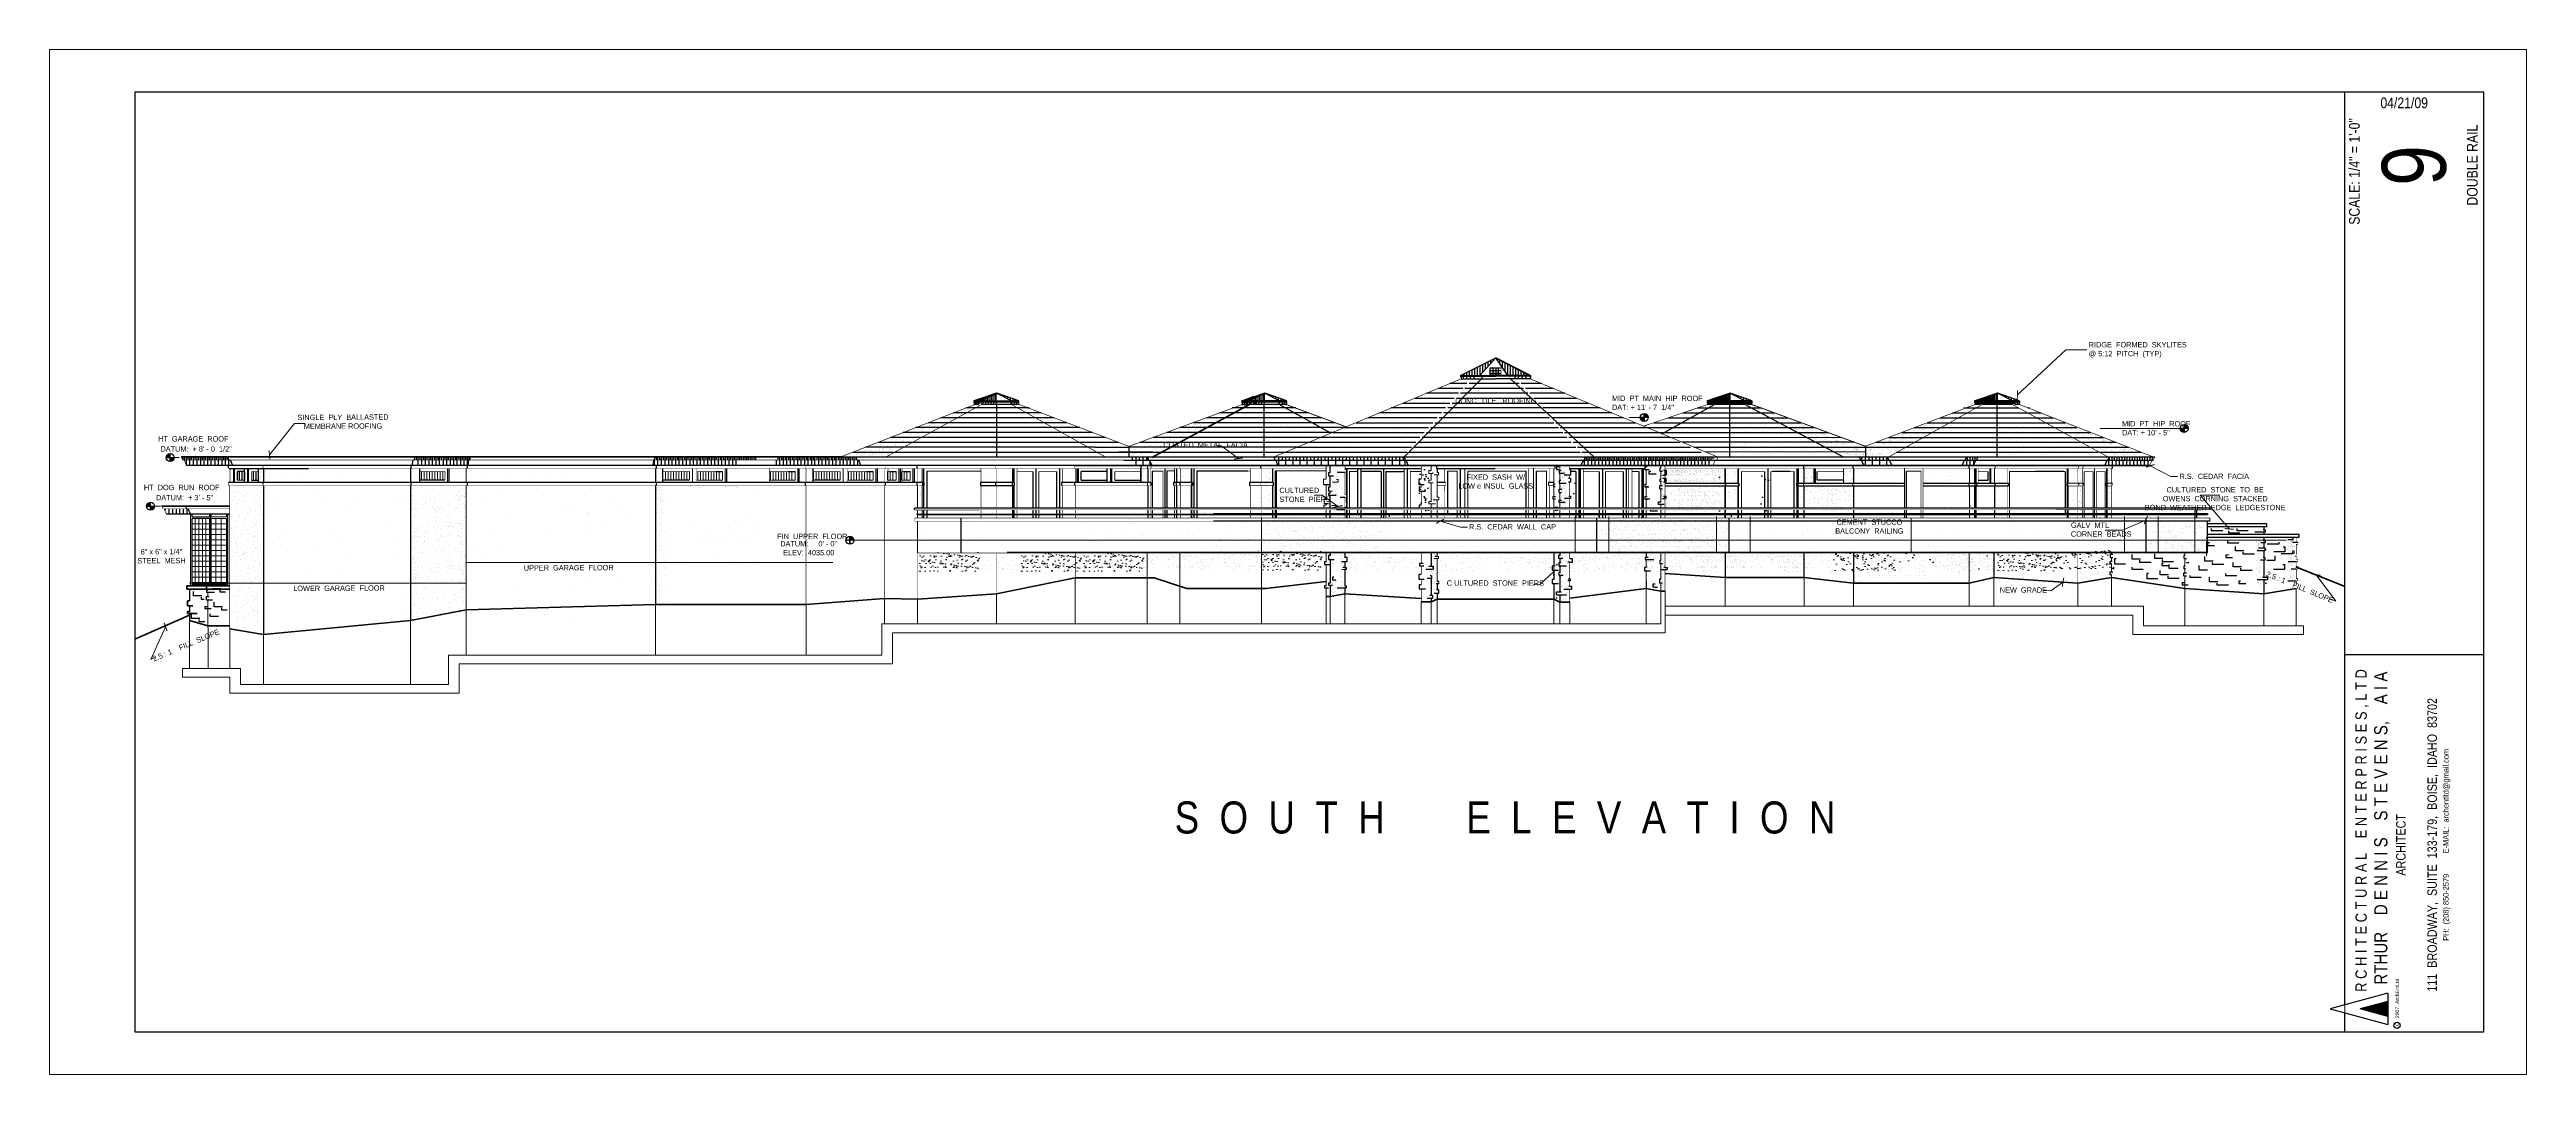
# Paper-space layout 'South Elevation' of a CAD drawing. Header units: inches. Extents: x -0.2 to 57.8, y -0.2 to 23.8.
# The model-space entities are those that its viewports show. They can reach past a viewport. Long polylines and large blocks are cut down to what shows.
import ezdxf

# ---------------------------------------------------------------- set-up
doc = ezdxf.new("R2010")
doc.units = ezdxf.units.IN
doc.header["$MEASUREMENT"] = 0
for name, pattern in [('CENTER', [2, 1.25, -0.25, 0.25, -0.25]), ('CENTER2', [1.125, 0.75, -0.125, 0.125, -0.125]), ('DOT2', [0.125, 0, -0.125]), ('HIDDEN', [0.375, 0.25, -0.125])]:
    doc.linetypes.add(name, pattern=pattern)
for name, color, linetype, lineweight in [('ARCHENT RD', 3, 'CENTER', 20), ('BALCONY', 7, 'Continuous', 9), ('FINISHED GRADE', 3, 'Continuous', 50), ('FOUNDATION', 7, 'HIDDEN', 20), ('GRID LAYOUT', 1, 'Continuous', 9), ('TITLE BLOCK', 7, 'Continuous', 30)]:
    doc.layers.add(name, color=color, linetype=linetype, lineweight=lineweight)
for name, color, linetype in [('DIMENSIONS', 3, 'Continuous'), ('LLFOUND', 7, 'Continuous'), ('LLTEXT', 7, 'Continuous'), ('NORTH_ELEVATION', 7, 'Continuous'), ('SOUTH_ELEVATION', 7, 'Continuous'), ('SOUTH_ELEVATION_TEXT', 7, 'Continuous')]:
    doc.layers.add(name, color=color, linetype=linetype)
doc.styles.add('ARCH ENT', font='technical.ttf', dxfattribs={"height": 2})
doc.styles.add('ARCHENT', font='technical.ttf', dxfattribs={"height": 6})
doc.styles.add('ARCHENTLTD', font='technical.ttf', dxfattribs={"height": 0.1875})
doc.dimstyles.new('ARCHENTLTD', dxfattribs={"dimscale": 0.05, "dimtxt": 0.1875, "dimasz": 3, "dimexe": 9, "dimexo": 1, "dimgap": 2.5, "dimtad": 0, "dimdec": 1, "dimzin": 1, "dimdsep": 46, "dimlunit": 4, "dimtxsty": 'ARCHENTLTD', "dimblk": 'ARCHTICK', "dimcen": 6, "dimclrd": 256, "dimclre": 256, "dimclrt": 256, "dimaunit": 1, "dimadec": 0, "dimazin": 0, "dimtfac": 1, "dimtdec": 1, "dimtofl": 0, "dimtmove": 1, "dimatfit": 3, "dimldrblk": 'ARCHTICK', "dimfxl": 1, "dimfrac": 2, "dimtolj": 1, "dimtzin": 0, "dimlwd": 9, "dimlwe": 9, "dimarcsym": 0})
pattern_1 = [(37.5, (2636.429, 1794.704), (-1.1339, 34.68283), [0, -27.36, 0, -30.6, 0, -29.25]), (7.5, (2636.43, 1794.704), (31.856, 50.7986), [0, -14.76, 0, -24.66, 0, -9.45]), (327.5, (2614.29, 1794.704), (56.05455, 0.10186), [0, -9, 0, -32.4, 0, -42.3]), (317.5, (2614.29, 1794.704), (54.1103, 15.7982), [0, -4.5, 0, -21.24, 0, -24.3])]

# ---------------------------------------------------------------- blocks, each defined once
blk = doc.blocks.new('ARCHENTLTD Title Block RIGHT 24x58.dwg')
at = {"layer": 'TITLE BLOCK'}
blk.add_hatch(color=1, dxfattribs=at).paths.add_polyline_path([(54.754, 1.713), (54.105, 1.537), (54.754, 1.361)])
at = {"layer": 'TITLE BLOCK', "lineweight": 9}
for p, q in [((0, 24), (0, 0)), ((58, 24), (0, 24)), ((58, 0), (58, 24)), ((0, 0), (58, 0))]:
    blk.add_line(p, q, dxfattribs=at)
at = {"layer": 'TITLE BLOCK', "color": 7, "ltscale": 0.5}
for p, q in [((57, 23), (2, 23)), ((2, 23), (2, 1)), ((53.75, 1.632), (53.75, 23)), ((57, 1), (57, 23)), ((53.75, 9.836), (57, 9.836)), ((53.75, 1), (53.75, 1.442)), ((2, 1), (57, 1))]:
    blk.add_line(p, q, dxfattribs=at)
at = {"layer": 'TITLE BLOCK', "ltscale": 0.5}
blk.add_line((57, 1), (57, 23), dxfattribs=at)
at = {"layer": 'TITLE BLOCK', "color": 7}
for p, q in [((54.754, 1.905), (53.401, 1.537)), ((54.754, 1.905), (54.754, 1.17)), ((54.754, 1.903), (54.754, 1.168)), ((53.401, 1.537), (54.754, 1.17)), ((54.754, 1.712), (54.105, 1.536)), ((54.754, 1.712), (54.105, 1.536)), ((54.754, 1.359), (54.105, 1.536)), ((54.754, 1.359), (54.105, 1.536))]:
    blk.add_line(p, q, dxfattribs=at)
blk.add_circle((54.971, 1.151), 0.0729, dxfattribs=at)
at = {"layer": 'TITLE BLOCK', "color": 7, "insert": (53.996, 5.377), "char_height": 0.26377, "attachment_point": 2, "rotation": 90, "style": 'ARCH ENT'}
blk.add_mtext('        R C H I T E C T U R A L    E N T E R P R I S E S , L T D\\P{\\H1.167x;        RTHUR    D E N N I S    S T E V E N S,    A I A\\P\\H0.7145x;ARCHITECT\\P\\P111  BROADWAY,  SUITE  133-179,  BOISE,  IDAHO  83702\\P\\H0.5999x;PH:  (208) 850-2579          E-MAIL:  archentltd@gmail.com}', dxfattribs=at)
at = {"layer": 'TITLE BLOCK', "color": 7, "insert": (54.93, 1.131), "char_height": 0.08743, "width": 1.22912, "attachment_point": 1, "rotation": 90, "style": 'ARCHENT'}
blk.add_mtext('C   2007  ArchEntLtd', dxfattribs=at)
blk = doc.blocks.new('_ArchTick')
at = {"color": 0, "linetype": 'ByBlock', "const_width": 0.15}
blk.add_lwpolyline([(-0.5, -0.5), (0.5, 0.5)], dxfattribs=at)

msp = doc.modelspace()

# ---------------------------------------------------------------- hatches: boundary and pattern name
at = {"layer": 'NORTH_ELEVATION', "linetype": 'Continuous', "ltscale": 0.5}
h = msp.add_hatch(dxfattribs=at)
h.set_pattern_fill('AR-SAND', color=27, scale=36, style=0)
h.set_pattern_definition([(37.5, (2636.43, 1188.874), (-2.2678, 69.3657), [0, -54.72, 0, -61.2, 0, -58.5]), (7.5, (2636.43, 1188.87), (63.712, 101.597), [0, -29.52, 0, -49.32, 0, -18.9]), (327.5, (2592.15, 1188.874), (112.109, 0.2037), [0, -18, 0, -64.8, 0, -84.6]), (317.5, (2592.15, 1188.87), (108.22, 31.596), [0, -9, 0, -42.48, 0, -48.6])])
h.paths.add_polyline_path([(2942.2, 496.2), (2931.6, 496.2), (2931.6, 445.7), (2942.2, 445.7)])
h = msp.add_hatch(dxfattribs=at)
h.set_pattern_fill('AR-SAND', color=27, scale=36, style=0)
h.set_pattern_definition([(37.5, (2801.656, 1285.88), (-2.2678, 69.3657), [0, -54.72, 0, -61.2, 0, -58.5]), (7.5, (2801.66, 1285.88), (63.712, 101.597), [0, -29.52, 0, -49.32, 0, -18.9]), (327.5, (2757.376, 1285.88), (112.109, 0.2037), [0, -18, 0, -64.8, 0, -84.6]), (317.5, (2757.38, 1285.88), (108.221, 31.596), [0, -9, 0, -42.48, 0, -48.6])])
h.paths.add_polyline_path([(3107.5, 498.7), (3096.8, 498.7), (3096.8, 392.7), (3098.8, 392.7), (3098.8, 388.7), (3096.8, 388.7), (3096.8, 386.7), (3107.5, 386.7)])
h = msp.add_hatch(dxfattribs=at)
h.set_pattern_fill('AR-SAND', color=27, scale=36, style=0)
h.set_pattern_definition([(37.5, (2618.75, 1187.874), (-2.2678, 69.3657), [0, -54.72, 0, -61.2, 0, -58.5]), (7.5, (2618.75, 1187.87), (63.712, 101.597), [0, -29.52, 0, -49.32, 0, -18.9]), (327.5, (2574.47, 1187.874), (112.109, 0.2037), [0, -18, 0, -64.8, 0, -84.6]), (317.5, (2574.47, 1187.87), (108.221, 31.596), [0, -9, 0, -42.48, 0, -48.6])])
h.paths.add_polyline_path([(2924.6, 400.7), (2913.9, 400.7), (2913.9, 294.7), (2915.9, 294.7), (2915.9, 290.7), (2913.9, 290.7), (2913.9, 288.7), (2924.6, 288.7)])
h = msp.add_hatch(dxfattribs=at)
h.set_pattern_fill('AR-SAND', color=27, scale=36, style=0)
h.set_pattern_definition([(142.5, (4013.05, 1204.703), (2.2678, 69.3657), [0, -54.72, 0, -61.2, 0, -58.5]), (172.5, (4013.05, 1204.7), (-63.712, 101.597), [0, -29.52, 0, -49.32, 0, -18.9]), (212.5, (4057.33, 1204.703), (-112.109, 0.2037), [0, -18, 0, -64.8, 0, -84.6]), (222.5, (4057.33, 1204.7), (-108.221, 31.596), [0, -9, 0, -42.48, 0, -48.6])])
h.paths.add_polyline_path([(3707.2, 417.5), (3717.9, 417.5), (3717.9, 311.5), (3715.9, 311.5), (3715.9, 307.5), (3717.9, 307.5), (3717.9, 305.5), (3707.2, 305.5)])
at = {"layer": 'SOUTH_ELEVATION', "linetype": 'Continuous', "ltscale": 0.75}
h = msp.add_hatch(dxfattribs=at)
h.set_pattern_fill('AR-SAND', color=31, scale=6, style=0)
h.set_pattern_definition([(37.5, (2655.42, 1794.704), (-0.37796, 11.56094), [0, -9.12, 0, -10.2, 0, -9.75]), (7.5, (2655.42, 1794.704), (10.61866, 16.93288), [0, -4.92, 0, -8.22, 0, -3.15]), (327.5, (2648.04, 1794.704), (18.68485, 0.033954), [0, -3, 0, -10.8, 0, -14.1]), (317.5, (2648.04, 1794.704), (18.03676, 5.26605), [0, -1.5, 0, -7.08, 0, -8.1])])
edge = h.paths.add_edge_path()
edge.add_line((2763.4, 499.7), (2763.4, 446.6))
edge.add_line((2763.4, 446.6), (2774.4, 446.6))
edge.add_line((2774.4, 446.6), (2774.4, 499.4))
h = msp.add_hatch(dxfattribs=at)
h.set_pattern_fill('AR-SAND', color=49, scale=18, style=0)
h.set_pattern_definition(pattern_1)
h.paths.add_polyline_path([(3142.8, 496.5), (3142.8, 447), (3157.6, 448.5), (3157.6, 495.8)])
at = {"layer": 'SOUTH_ELEVATION', "linetype": 'Continuous', "lineweight": 20, "ltscale": 0.75}
h = msp.add_hatch(dxfattribs=at)
h.set_pattern_fill('AR-SAND', scale=36, style=0)
h.set_pattern_definition([(37.5, (2628.92, 1796.205), (-2.2678, 69.3657), [0, -54.72, 0, -61.2, 0, -58.5]), (7.5, (2628.92, 1796.205), (63.712, 101.597), [0, -29.52, 0, -49.32, 0, -18.9]), (327.5, (2584.64, 1796.205), (112.109, 0.2037), [0, -18, 0, -64.8, 0, -84.6]), (317.5, (2584.64, 1796.205), (108.2206, 31.5963), [0, -9, 0, -42.48, 0, -48.6])])
h.paths.add_polyline_path([(3379.1, 481.2), (3393.3, 481.2), (3393.3, 497.7), (3379.1, 497.7)])
h.paths.add_polyline_path([(3379.1, 447.2), (3393.3, 447.2), (3393.3, 479.7), (3379.1, 479.7)])
h = msp.add_hatch(dxfattribs=at)
h.set_pattern_fill('AR-SAND', scale=4.5, style=0)
h.set_pattern_definition([(142.51866, (2790.936, 1794.9066), (0.280646, 8.6708), [0, -6.84, 0, -7.65, 0, -7.3125]), (172.5187, (2790.936, 1794.907), (-7.96813, 12.69706), [0, -3.69, 0, -6.165, 0, -2.3625]), (212.51866, (2796.471, 1794.9084), (-14.013646, 0.0209), [0, -2.25, 0, -8.1, 0, -10.575]), (222.5187, (2796.471, 1794.908), (-13.52886, 3.94513), [0, -1.125, 0, -5.31, 0, -6.075])])
h.paths.add_polyline_path([(2200.8, 380.7), (2200.8, 401.7), (2270.4, 401.7), (2270.4, 380.7)])
h = msp.add_hatch(dxfattribs=at)
h.set_pattern_fill('AR-SAND', scale=4.5, style=0)
h.set_pattern_definition([(142.51866, (2905.452, 1794.9066), (0.280646, 8.6708), [0, -6.84, 0, -7.65, 0, -7.3125]), (172.5187, (2905.452, 1794.907), (-7.96813, 12.69706), [0, -3.69, 0, -6.165, 0, -2.3625]), (212.51866, (2910.987, 1794.9084), (-14.013646, 0.0209), [0, -2.25, 0, -8.1, 0, -10.575]), (222.5187, (2910.987, 1794.908), (-13.52886, 3.94513), [0, -1.125, 0, -5.31, 0, -6.075])])
h.paths.add_polyline_path([(2315.3, 380.7), (2315.3, 401.7), (2384.9, 401.7), (2384.9, 380.7)])
h = msp.add_hatch(dxfattribs=at)
h.set_pattern_fill('AR-SAND', scale=4.5, style=0)
h.set_pattern_definition([(142.51866, (2975.571, 1794.9066), (0.280646, 8.6708), [0, -6.84, 0, -7.65, 0, -7.3125]), (172.5187, (2975.571, 1794.907), (-7.96813, 12.69706), [0, -3.69, 0, -6.165, 0, -2.3625]), (212.51866, (2981.106, 1794.9084), (-14.013646, 0.0209), [0, -2.25, 0, -8.1, 0, -10.575]), (222.5187, (2981.106, 1794.908), (-13.52886, 3.94513), [0, -1.125, 0, -5.31, 0, -6.075])])
h.paths.add_polyline_path([(2385.4, 380.7), (2385.4, 401.7), (2455.1, 401.7), (2455.1, 380.7)])
h = msp.add_hatch(dxfattribs=at)
h.set_pattern_fill('AR-SAND', scale=4.5, style=0)
h.set_pattern_definition([(142.51866, (3176.084, 1796.24), (0.280646, 8.6708), [0, -6.84, 0, -7.65, 0, -7.3125]), (172.5187, (3176.084, 1796.24), (-7.96813, 12.69706), [0, -3.69, 0, -6.165, 0, -2.3625]), (212.51866, (3181.619, 1796.242), (-14.013646, 0.0209), [0, -2.25, 0, -8.1, 0, -10.575]), (222.5187, (3181.619, 1796.242), (-13.52886, 3.94513), [0, -1.125, 0, -5.31, 0, -6.075])])
h.paths.add_polyline_path([(2585.9, 382), (2585.9, 403), (2655.6, 403), (2655.6, 382)])
h = msp.add_hatch(dxfattribs=at)
h.set_pattern_fill('AR-SAND', scale=18, style=0)
h.set_pattern_definition(pattern_1)
edge = h.paths.add_edge_path()
edge.add_line((3226.9, 401.5), (3227.8, 380.7))
edge.add_line((3227.8, 380.7), (3317, 380.7))
edge.add_line((3317, 380.7), (3317, 401.6))
edge.add_line((3317, 401.6), (3227, 401.7))
h = msp.add_hatch(dxfattribs=at)
h.set_pattern_fill('AR-SAND', scale=6, style=0)
h.set_pattern_definition([(37.5, (2547.849, 1795.365), (-0.37796, 11.56094), [0, -9.12, 0, -10.2, 0, -9.75]), (7.5, (2547.849, 1795.365), (10.61866, 16.93288), [0, -4.92, 0, -8.22, 0, -3.15]), (327.5, (2540.469, 1795.365), (18.68485, 0.033954), [0, -3, 0, -10.8, 0, -14.1]), (317.5, (2540.469, 1795.365), (18.03676, 5.26605), [0, -1.5, 0, -7.08, 0, -8.1])])
h.paths.add_polyline_path([(3297.4, 381.3), (3298.1, 381.3), (3298.1, 402.3), (3228.4, 402.3), (3228.4, 381.3)])
at = {"layer": 'SOUTH_ELEVATION', "linetype": 'Continuous', "ltscale": 0.75}
h = msp.add_hatch(dxfattribs=at)
h.set_pattern_fill('AR-SAND', color=49, scale=18, style=0)
h.set_pattern_definition([(37.5, (2825.685, 1798.212), (-1.1339, 34.68283), [0, -27.36, 0, -30.6, 0, -29.25]), (7.5, (2825.685, 1798.21), (31.856, 50.7986), [0, -14.76, 0, -24.66, 0, -9.45]), (327.5, (2803.545, 1798.212), (56.05455, 0.10186), [0, -9, 0, -32.4, 0, -42.3]), (317.5, (2803.545, 1798.21), (54.1103, 15.7982), [0, -4.5, 0, -21.24, 0, -24.3])])
edge = h.paths.add_edge_path()
edge.add_line((3259.5, 403.6), (3259.5, 383.6))
edge.add_line((3259.5, 383.6), (3346.2, 384.6))
edge.add_line((3346.2, 384.6), (3346.2, 404.3))
edge.add_line((3346.2, 404.3), (3259.5, 403.9))
at = {"layer": 'SOUTH_ELEVATION', "linetype": 'Continuous', "lineweight": 20, "ltscale": 0.5}
h = msp.add_hatch(dxfattribs=at)
h.set_pattern_fill('AR-SAND', scale=18, style=0)
h.set_pattern_definition(pattern_1)
h.paths.add_polyline_path([(3485.1, 401.6), (3386.6, 401.6), (3386.6, 380.7), (3485.1, 380.7)])
at = {"layer": 'SOUTH_ELEVATION', "linetype": 'Continuous', "lineweight": 20, "ltscale": 0.75}
h = msp.add_hatch(dxfattribs=at)
h.set_pattern_fill('AR-SAND', scale=4.5, style=0)
h.set_pattern_definition([(142.51866, (4003.039, 1795.485), (0.280646, 8.6708), [0, -6.84, 0, -7.65, 0, -7.3125]), (172.5187, (4003.039, 1795.485), (-7.96813, 12.69706), [0, -3.69, 0, -6.165, 0, -2.3625]), (212.51866, (4008.574, 1795.487), (-14.013646, 0.0209), [0, -2.25, 0, -8.1, 0, -10.575]), (222.5187, (4008.574, 1795.487), (-13.52886, 3.94513), [0, -1.125, 0, -5.31, 0, -6.075])])
h.paths.add_polyline_path([(3412.9, 381.2), (3412.9, 402.2), (3482.5, 402.3), (3482.5, 381.3)])
h = msp.add_hatch(dxfattribs=at)
h.set_pattern_fill('AR-SAND', scale=6, style=0)
h.set_pattern_definition([(37.5, (2792.197, 1797.09), (-0.37796, 11.56094), [0, -9.12, 0, -10.2, 0, -9.75]), (7.5, (2792.197, 1797.09), (10.61866, 16.93288), [0, -4.92, 0, -8.22, 0, -3.15]), (327.5, (2784.817, 1797.09), (18.68485, 0.033954), [0, -3, 0, -10.8, 0, -14.1]), (317.5, (2784.817, 1797.09), (18.03676, 5.26605), [0, -1.5, 0, -7.08, 0, -8.1])])
h.paths.add_polyline_path([(3541.7, 383), (3542.4, 383), (3542.4, 404), (3472.8, 404), (3472.8, 383)])
at = {"layer": 'SOUTH_ELEVATION_TEXT', "linetype": 'Continuous', "ltscale": 0.5}
h = msp.add_hatch(color=7, dxfattribs=at)
h.paths.add_polyline_path([(3015.9, 558.1), (3015.9, 553.6), (3020.4, 553.6, 0.414214)])
h.paths.add_polyline_path([(3015.9, 549.1), (3015.9, 553.6), (3011.4, 553.6, 0.414214)])
h = msp.add_hatch(color=7, dxfattribs=at)
h.paths.add_polyline_path([(3622.7, 545.7), (3622.7, 541.2), (3627.2, 541.2, 0.414214)])
h.paths.add_polyline_path([(3622.7, 536.7), (3622.7, 541.2), (3618.2, 541.2, 0.414214)])
h = msp.add_hatch(color=7, dxfattribs=at)
h.paths.add_polyline_path([(1359.2, 512.9), (1359.2, 508.4), (1354.7, 508.4, -0.414214)])
h.paths.add_polyline_path([(1359.2, 503.9), (1359.2, 508.4), (1363.7, 508.4, -0.414214)])
h = msp.add_hatch(color=7, dxfattribs=at)
h.paths.add_polyline_path([(1337.1, 458.2), (1337.1, 453.7), (1332.6, 453.7, -0.414214)])
h.paths.add_polyline_path([(1337.1, 449.2), (1337.1, 453.7), (1341.6, 453.7, -0.414214)])
h = msp.add_hatch(color=7, dxfattribs=at)
h.paths.add_polyline_path([(2123.2, 420), (2123.2, 415.5), (2127.7, 415.5, 0.414214)])
edge = h.paths.add_edge_path()
edge.add_line((2118.7, 415.5), (2123.2, 415.5))
edge.add_line((2123.2, 415.5), (2123.2, 415.5))
edge.add_line((2123.2, 415.5), (2118.7, 415.5))
edge.add_arc((2123.2, 415.5), 4.5, 180, 180.0857)

# ---------------------------------------------------------------- linework, layer by layer
at = {"layer": 'ARCHENT RD', "color": 1, "linetype": 'Continuous', "lineweight": -3, "ltscale": 150}
msp.add_line((2584.6, 401.7), (2584.6, 401.7), dxfattribs=at)
at = {"layer": 'BALCONY', "color": 7, "linetype": 'Continuous', "lineweight": 30, "ltscale": 0.5}
msp.add_line((2729.5, 442, -48314), (2729.5, 444.6, -48314), dxfattribs=at)
at = {"layer": 'BALCONY', "color": 7, "linetype": 'DOT2', "lineweight": 9, "ltscale": 50}
msp.add_line((3634.7, 442.2), (3634.7, 401.6), dxfattribs=at)
at = {"layer": 'DIMENSIONS', "color": 7, "linetype": 'Continuous', "lineweight": 20, "ltscale": 150}
msp.add_line((3015.9, 553.6), (2998.9, 553.6), dxfattribs=at)
at = {"layer": 'DIMENSIONS', "color": 7, "linetype": 'Continuous', "lineweight": 9, "ltscale": 150}
msp.add_line((3527.9, 541.2), (3622.7, 541.2), dxfattribs=at)
at = {"layer": 'FINISHED GRADE', "color": 3}
for p, q in [((2376.5, 373.2), (2287.9, 355.2)), ((2465.2, 373.2), (2376.5, 373.2)), ((2501.9, 361.2), (2465.2, 373.2)), ((2658.3, 369), (2590.8, 361.2)), ((3039.3, 378.3), (3106.9, 373.5)), ((3106.9, 373.5), (3195.5, 373.5)), ((3195.5, 373.5), (3251, 367.5)), ((3251, 367.5), (3381.1, 367.5)), ((3381.1, 367.5), (3408.9, 373.5)), ((3408.9, 373.5), (3503.4, 367.5, -0.3)), ((3503.4, 367.5, -0.3), (3541, 373.5)), ((3541, 373.5), (3623.6, 361.5)), ((1692, 337.2), (1629.2, 325.2)), ((1904.6, 343.2), (1692, 337.2)), ((2073.8, 343.2), (1904.5, 343.2)), ((2162.2, 350.2), (2073.8, 343.2)), ((2199.1, 349.2), (2162.2, 350.2)), ((2287.9, 355.2), (2199.1, 349.2)), ((2590.8, 361.2), (2501.9, 361.2)), ((2662.9, 352.3, 0), (2658.3, 352.3, 0)), ((2662.9, 352.3), (2658.3, 352.3)), ((2679.6, 355.3, 0), (2662.9, 352.3, 0)), ((2679.6, 355.3), (2662.9, 352.3)), ((2765.3, 349.9, 0), (2679.6, 355.3)), ((2776.3, 346.5), (2765.3, 346.5)), ((2783.3, 349.5, 0), (2776.3, 346.5)), ((2783.3, 349.5, 0), (2914.3, 349.5)), ((2914.3, 349.5), (2921.2, 346)), ((2921.2, 346), (2932.3, 346)), ((2932.3, 350.4), (3018.1, 361.5)), ((3018.1, 361.5), (3034.7, 358.5)), ((3034.7, 358.5), (3039.3, 358.5)), ((3623.6, 361.5), (3712.3, 355.5)), ((3712.3, 355.5), (3748.8, 361.5)), ((1380.9, 331.5), (1212.2, 256.8)), ((1401.3, 319.5, 0.1), (1380.8, 325.5)), ((1426.1, 319.5), (1401.3, 319.5, 0.1)), ((1464, 309.8, -12.1), (1426.1, 315.8)), ((1629.2, 325.2), (1464, 309.8, -12.1))]:
    msp.add_line(p, q, dxfattribs=at)
at = {"layer": 'FINISHED GRADE', "color": 3, "ltscale": 25}
msp.add_line((3748.5, 385.5), (3900.5, 324.7), dxfattribs=at)
at = {"layer": 'FOUNDATION', "color": 7, "ltscale": 25}
for p, q in [((2376.5, 373.2), (2376.5, 321.5)), ((2457.1, 373.2), (2457.1, 321.5)), ((2494, 363.8), (2494, 321.5)), ((3106.9, 373.5), (3106.9, 341.5)), ((3195.8, 373.7), (3195.8, 341.5)), ((3251, 367.5), (3251, 341.5)), ((3381.1, 367.5), (3381.1, 341.5)), ((3408.9, 373.5), (3408.9, 341.5)), ((3503.4, 367.5, -0.3), (3503.4, 341.5, -0.1)), ((3541, 373.5), (3541, 341.5)), ((1904.6, 343.2), (1904.6, 286.5)), ((2073.8, 343), (2073.8, 286.2)), ((2162.2, 350.2), (2162.2, 321.5)), ((2199.1, 349.2), (2199.1, 321.5)), ((2287.9, 355.2), (2287.9, 321.5)), ((2585.7, 361.2), (2585.7, 321.5)), ((2658.3, 352.3), (2658.3, 321.5)), ((2662.9, 352.3), (2662.9, 321.5)), ((2679.6, 355.3), (2679.6, 321.5)), ((2765.3, 346.5), (2765.3, 321.5)), ((2776.3, 346.5), (2776.3, 321.5)), ((2783.3, 349.5, 0), (2783.3, 321.5, 0)), ((2914.3, 349.5), (2914.3, 321.5)), ((2921.2, 346), (2921.2, 321.5)), ((2932.3, 346), (2932.3, 321.5)), ((3018.1, 361.5), (3018.1, 321.5)), ((3034.7, 358.5), (3034.7, 321.5)), ((3039.3, 358.5), (3039.3, 311.5)), ((3623.7, 361.5), (3623.7, 319.5)), ((3712.3, 355.5), (3712.3, 319.5)), ((3748.8, 361.5), (3748.8, 319.5))]:
    msp.add_line(p, q, dxfattribs=at)
at = {"layer": 'FOUNDATION', "ltscale": 25}
for p, q in [((1692, 337.2), (1692, 286.5)), ((3577, 319.5), (3577, 341.5)), ((1380.9, 325.5), (1380.9, 271.5)), ((1401.9, 317.6), (1401.9, 271.5)), ((1426.1, 317.6, -5.7), (1426.1, 271.5)), ((1464, 309.8, -12.1), (1464, 253.5)), ((1629.2, 325.2), (1629.2, 253.5)), ((2159, 321.5), (2159, 286.5)), ((2171, 311.5), (2171, 276.5)), ((3565, 309.5), (3565, 331.5)), ((3756.8, 319.5), (3756.8, 309.5)), ((1672, 286.5), (1672, 253.5)), ((1372.9, 271.5), (1372.9, 261.5)), ((1426.1, 261.5), (1426.1, 243.5)), ((1438.1, 271.5), (1438.1, 253.5)), ((1684, 276.5), (1684, 243.5))]:
    msp.add_line(p, q, dxfattribs=at)
at = {"layer": 'GRID LAYOUT', "lineweight": 5, "ltscale": 50}
for p, q in [((1369.3, 508.4, -1.7), (1359.2, 508.4, -1.7)), ((1348.1, 453.7, -1.7), (1337.1, 453.7, -1.7))]:
    msp.add_line(p, q, dxfattribs=at)
at = {"layer": 'NORTH_ELEVATION', "color": 5, "linetype": 'Continuous', "ltscale": 0.5}
for p, q in [((2809.5, 600.9), (2849, 620.7)), ((2831.1, 600.9), (2849, 620.7)), ((2862.6, 600.9), (2849, 620.7)), ((2312.9, 572.2), (2288.2, 580.9)), ((2614.1, 572.1, 1), (2589.5, 580.8, 1)), ((3137.2, 572.2), (3112.5, 580.9)), ((3437.9, 572.2), (3413.2, 580.9))]:
    msp.add_line(p, q, dxfattribs=at)
at = {"layer": 'NORTH_ELEVATION', "color": 7, "linetype": 'Continuous', "ltscale": 0.5}
for p, q in [((2888, 600.9), (2849, 620.7)), ((2810, 596.9), (2848.9, 596.9)), ((2888, 596.9), (2848.9, 596.9)), ((2888, 600.9), (2888, 599.4)), ((2888, 599.4), (2888, 596.9)), ((2262.5, 568.1), (2262.5, 568.1)), ((2263, 570.6), (2263, 568.1)), ((2312.2, 570.7), (2263.7, 570.7)), ((2563.7, 570.6, 1), (2572.5, 570.6, 1)), ((2564.2, 572.1, 1), (2577.3, 577.5, 1)), ((2613.4, 570.6, 1), (2564.9, 570.6, 1)), ((2568.6, 572.1, 1), (2568.6, 570.6, 1)), ((3087.3, 570.6), (3087.3, 568.1)), ((3136.5, 570.7), (3088, 570.7)), ((3388, 570.6), (3388, 568.1)), ((3437.2, 570.7), (3388.7, 570.7)), ((2206.2, 480.4), (1424.6, 480.4)), ((1450.7, 483.2, 23.6), (1457.9, 483.2, 23.6)), ((1463.2, 480.4, -20.3), (1463.2, 478.9, -20.3)), ((1668, 483.2, 44.9), (1639.2, 483.2, 44.9)), ((1904.6, 496.2), (1904.6, 480.4)), ((1942.8, 483.2, 44.9), (1912.4, 483.2, 44.9)), ((2112.1, 483.2, 44.9), (2081.6, 483.2, 44.9)), ((2205.7, 496.2), (2205.7, 480.4)), ((2205.7, 477.2), (2205.7, 451.7)), ((2209.6, 493.3), (2209.6, 451.7)), ((2301, 480.4, 1), (2269.8, 480.4, 4)), ((2269.8, 480.3, 4), (2269.8, 477.1, 3.6)), ((2269.8, 477.1, 3.6), (2307.8, 477.1, 3.6)), ((2307.8, 480.4, -0.3), (2289.6, 480.4, -0.4)), ((2305.5, 480.4, -0.4), (2305.5, 477.1, 3.6)), ((2305.9, 496.2, -0.4), (2305.9, 480.4, -0.4)), ((2305.9, 477.1, 3.6), (2305.9, 451.7, 0.4)), ((2307.4, 496.2, -0.4), (2307.4, 480.4, -0.4)), ((2307.4, 477.1, 3.6), (2307.4, 451.7, 0.4)), ((2328.6, 492.7, -1), (2328.6, 451.7, -1.6)), ((2332.1, 496.2, -1), (2332.1, 451.7, -1.6)), ((2355.4, 492.7, -0.4), (2355.4, 451.7, -0.4)), ((2358.9, 496.2, -0.4), (2358.9, 451.7, -0.4)), ((2450.2, 480.4), (2360.8, 480.4, -0.2)), ((2361.8, 480.4, 1.4), (2360.8, 480.4, 1.4)), ((2360.8, 480.4, 1.4), (2360.8, 477.2, 1.4)), ((2382.9, 480.4), (2361.8, 480.4)), ((2375.4, 480.4), (2375.4, 477.2, 2)), ((2379.9, 480.3), (2379.9, 496.1)), ((2417.6, 480.4), (2417.6, 496.2)), ((2461.5, 480.4), (2450.2, 480.4)), ((2458, 496.2), (2458, 480.4)), ((2458, 477.2, 0), (2458, 451.7, 0)), ((2461.5, 480.4), (2461.5, 477.2)), ((2463, 493.4), (2463, 451.7)), ((2477.1, 496.1, -1), (2477.1, 451.7, -1)), ((2479.2, 493.5, -0.3), (2479.2, 451.7, -0.3)), ((2486.8, 480.4), (2486.8, 477.1)), ((2489.9, 480.4), (2489.9, 477.1, 0.9)), ((2507.6, 480.4), (2507.6, 496.2)), ((2507.6, 451.7, 0.2), (2507.6, 477.1, 0.9)), ((2508.1, 480.4), (2508.1, 477.1, 0.9)), ((2509.8, 496.2), (2509.8, 451.7)), ((2512.9, 493.6), (2512.9, 451.7)), ((2564.4, 499.7), (3580.6, 499.7)), ((2564.4, 499.7), (3580.6, 499.7)), ((2564.4, 499.7), (3584.2, 499.7)), ((2601, 493.6), (2601, 451.7)), ((2602.3, 493.6, 1), (2602.3, 451.7, 1)), ((2681.7, 496.3, -0.7), (2681.7, 451.7, -0.7)), ((2693.8, 496.3), (2693.8, 451.7)), ((2720.3, 492.8, -1.2), (2720.3, 451.7, -1.7)), ((2722.9, 496.3, -1), (2722.9, 451.7, -1.6)), ((2794.7, 493.1, -1.3), (2794.7, 451.7, -1.8)), ((2882.9, 493.1, -2.7), (2882.9, 451.7, -3.3)), ((2894.5, 493.3, -0.2), (2894.5, 451.7, -0.2)), ((2932.3, 496.2, 0.3), (3016.7, 496.2, 0.3)), ((2939.1, 492.7, -1.4), (2939.1, 451.7, -1.4)), ((2942.6, 496.2, -0.4), (2942.6, 451.7, -0.4)), ((2944.1, 496.2, -0.4), (2944.1, 451.7, -0.4)), ((2965.4, 492.7, -1), (2965.4, 451.7, -1.6)), ((2968.9, 496.2, -1), (2968.9, 451.7, -1.6)), ((2992.1, 492.7, -0.4), (2992.1, 451.7, -0.4)), ((2995.6, 496.2, -0.4), (2995.6, 451.7, -0.4)), ((3009.8, 493, -1), (3009.8, 451.7, -1)), ((3013.3, 496.2), (3013.3, 451.7)), ((3014.8, 496.2), (3014.8, 451.7)), ((3039.4, 479.7), (3122.2, 479.7)), ((3106.7, 479.7), (3107.4, 479.7)), ((3151.2, 492.7, 0), (3151.2, 451.7, 0)), ((3154.7, 496.2), (3154.7, 451.7, 0)), ((3184.1, 492.7, -1), (3184.1, 451.7, -1)), ((3187, 479.7), (3308.5, 479.7)), ((3187.6, 476.4, -1), (3187.6, 451.7, -1)), ((3310.4, 493.3), (3310.4, 451.7)), ((3329.3, 479.7), (3425, 479.7)), ((3380.8, 499.7), (3380.8, 496.2)), ((3388.8, 476.4, 1), (3388.8, 451.7, 1.5)), ((3389.4, 479.7, 1), (3389.4, 478.2, 1)), ((3409.2, 479.7, 1), (3410, 479.7, 1)), ((3424.3, 479.7, 1), (3425, 479.7, 1)), ((3490.9, 479.7, 1), (3490.9, 476.5, 1)), ((3491.7, 479.7, 1), (3491.7, 476.5)), ((2205.7, 449.6), (2205.7, 445.7)), ((2209.6, 449.6), (2209.6, 445.7)), ((2305.9, 449.6, 0.1), (2305.9, 445.7, -0.4)), ((2307.4, 449.6, 0.1), (2307.4, 445.7, -0.4)), ((2328.6, 449.6, -1.6), (2328.6, 445.7, -1.7)), ((2332.1, 449.6, -1.6), (2332.1, 445.7, -1.7)), ((2355.4, 449.6, -0.4), (2355.4, 445.7, -0.4)), ((2358.9, 449.6, -0.4), (2358.9, 445.7, -0.4)), ((2458, 449.7, 0), (2458, 445.7, 0)), ((2463, 449.7), (2463, 445.7)), ((2477.1, 449.7, -1), (2477.1, 445.7, -1)), ((2479.2, 449.7, -0.3), (2479.2, 445.7, -0.3)), ((2507.6, 440.6, -0.1), (2507.6, 449.7, 0.1)), ((2509.8, 449.7), (2509.8, 440.6)), ((2512.9, 449.7), (2512.9, 440.6)), ((2601, 449.7), (2601, 445.7)), ((2602.3, 449.7, 1), (2602.3, 445.7, 1)), ((2681.7, 449.7, -0.7), (2681.7, 445.7, -0.7)), ((2693.8, 449.7), (2693.8, 445.7)), ((2720.3, 449.7, -1.7), (2720.3, 445.7, -1.8)), ((2722.9, 449.7, -1.6), (2722.9, 445.7, -1.7)), ((2794.7, 449.7, -1.8), (2794.7, 445.7, -1.9)), ((2882.9, 449.7, -3.3), (2882.9, 445.7, -3.3)), ((2894.5, 449.7, -0.2), (2894.5, 445.7, -0.2)), ((2939.1, 449.8, -1.4), (2939.1, 445.7, -1.4)), ((2942.6, 449.8, -0.4), (2942.6, 445.7, -0.4)), ((2944.1, 449.8, -0.4), (2944.1, 445.7, -0.4)), ((2965.4, 449.8, -1.6), (2965.4, 445.7, -1.7)), ((2968.9, 449.8, -1.6), (2968.9, 445.7, -1.7)), ((2992.1, 449.8, -0.4), (2992.1, 445.7, -0.4)), ((2995.6, 449.8, -0.4), (2995.6, 445.7, -0.4)), ((3009.8, 449.8, -1), (3009.8, 445.7, -1)), ((3013.3, 449.8), (3013.3, 445.7)), ((3014.8, 449.8), (3014.8, 445.7)), ((3151.2, 449.8, 0), (3151.2, 445.7, 0)), ((3154.7, 449.8, 0), (3154.7, 445.7, 0)), ((3184.1, 449.8, -1), (3184.1, 445.7, -1)), ((3187.6, 449.8, -1), (3187.6, 445.7, -1)), ((3310.4, 449.7), (3310.4, 445.7)), ((3388.8, 449.8, 1.6), (3388.8, 445.7, 1.7)), ((2205.7, 444.6), (2205.7, 440.6)), ((2209.6, 444.6), (2209.6, 440.6)), ((2305.9, 444.6, -0.5), (2305.9, 440.6, -1)), ((2307.4, 444.6, -0.5), (2307.4, 440.6, -1)), ((2328.6, 444.6, -1.7), (2328.6, 440.6, -1.7)), ((2332.1, 444.6, -1.7), (2332.1, 440.6, -1.7)), ((2355.4, 444.6, -0.4), (2355.4, 440.6, -0.4)), ((2358.9, 444.6, -0.4), (2358.9, 440.6, -0.4)), ((2458, 444.6, 0), (2458, 440.6, 0)), ((2463, 444.6), (2463, 440.6)), ((2477.1, 444.6, -1), (2477.1, 440.6, -1)), ((2479.2, 444.6, -0.3), (2479.2, 440.6, -0.3)), ((2601, 444.6), (2601, 440.6)), ((2602.3, 444.6, 1), (2602.3, 440.6, 1)), ((2681.7, 444.6, -0.7), (2681.7, 440.6, -0.7)), ((2720.3, 444.6, -1.8), (2720.3, 440.6, -1.9)), ((2722.9, 444.6, -1.7), (2722.9, 440.6, -1.7)), ((2894.5, 444.6, -0.2), (2894.5, 440.6, -0.2)), ((2939.1, 444.6, -1.4), (2939.1, 440.6, -1.4)), ((2942.6, 444.6, -0.4), (2942.6, 440.6, -0.4)), ((2944.1, 444.6, -0.4), (2944.1, 440.6, -0.4)), ((2965.4, 444.6, -1.7), (2965.4, 440.6, -1.7)), ((2968.9, 444.6, -1.7), (2968.9, 440.6, -1.7)), ((2992.1, 444.6, -0.4), (2992.1, 440.6, -0.4)), ((2995.6, 444.6, -0.4), (2995.6, 440.6, -0.4)), ((3009.8, 444.6, -1), (3009.8, 440.6, -1)), ((3013.3, 444.6), (3013.3, 440.6)), ((3014.8, 444.6), (3014.8, 440.6)), ((3151.2, 444.6, 0), (3151.2, 440.6, 0)), ((3154.7, 444.6, 0), (3154.7, 440.6, 0)), ((3184.1, 444.6, -1), (3184.1, 440.6, -1)), ((3187.6, 444.6, -1), (3187.6, 440.6, -1)), ((3310.4, 444.6), (3310.4, 440.6)), ((3388.8, 444.6, 1.7), (3388.8, 440.6, 1.8)), ((3381.2, 398.6), (3381.2, 398.6)), ((3382.9, 390), (3382.9, 390)), ((3383, 391.5), (3383, 391.5)), ((3364, 379.2), (3364, 379.2)), ((3366.3, 379.5), (3366.3, 379.5)), ((3369, 380.3), (3369, 380.3)), ((3369.8, 379.6), (3369.8, 379.6)), ((3369.9, 377.4), (3369.9, 377.4)), ((3370, 380), (3370, 380)), ((3370.7, 379.6), (3370.7, 379.6)), ((3381.4, 382.1), (3381.4, 382.1)), ((3382.3, 379.1), (3382.3, 379.1)), ((3383.5, 386.4), (3383.5, 386.4))]:
    msp.add_line(p, q, dxfattribs=at)
at = {"layer": 'NORTH_ELEVATION', "color": 93, "linetype": 'Continuous', "ltscale": 0.5}
for p, q in [((2811.9, 586.2), (2784.4, 586.2)), ((2816.7, 591.7), (2797.6, 591.7)), ((2880.4, 586.2), (2814.4, 586.2)), ((2875.5, 591.7), (2819.2, 591.7)), ((2900.4, 591.7), (2877.7, 591.7)), ((2913.6, 586.2), (2882.6, 586.2)), ((2338.3, 558.7), (2239.4, 558.7)), ((2323.9, 564.2), (2253.4, 564.2)), ((2323.1, 564.2), (2325.1, 564.2)), ((2639, 558.7), (2538.6, 558.7)), ((2624.2, 564.2), (2552.9, 564.2)), ((2787.9, 558.7), (2718.4, 558.7)), ((2792.7, 564.2), (2731.6, 564.2)), ((2744.8, 569.7), (2797.5, 569.7)), ((2758, 575.2), (2802.3, 575.2)), ((2807.1, 580.7), (2771.2, 580.7)), ((2904.8, 558.7), (2790.3, 558.7)), ((2899.9, 564.2), (2795.1, 564.2)), ((2799.9, 569.7), (2895, 569.7)), ((2804.8, 575.2), (2890.1, 575.2)), ((2885.3, 580.7), (2809.6, 580.7)), ((2926.8, 580.7), (2887.4, 580.7)), ((2892.3, 575.2), (2940, 575.2)), ((2897.2, 569.7), (2953.2, 569.7)), ((2966.4, 564.2), (2902.1, 564.2)), ((2979.6, 558.7), (2906.9, 558.7)), ((3059.2, 558.7), (3162.6, 558.7)), ((3075.5, 564.2), (3147.6, 564.2)), ((3088.4, 569.7), (3135.5, 569.7)), ((3133.3, 569.7), (3136.4, 569.7)), ((3362, 558.7), (3378.8, 558.7)), ((3375.2, 564.2), (3388.6, 564.2)), ((3378.8, 558.7), (3447, 558.7)), ((3388.6, 564.2), (3437, 564.2)), ((3391.7, 569.7), (3433.4, 569.7)), ((3447, 558.7), (3462.5, 558.7)), ((3447.2, 564.2), (3449.2, 564.2)), ((2410.4, 531.2), (2168.9, 531.2)), ((2395.9, 536.7), (2183, 536.7)), ((2381.5, 542.2), (2197.1, 542.2)), ((2367.1, 547.7), (2211.2, 547.7)), ((2352.7, 553.2), (2225.3, 553.2)), ((2652.4, 531.2), (2464.1, 531.2)), ((2665.6, 536.7), (2479, 536.7)), ((2678.8, 542.2), (2493.9, 542.2)), ((2668.5, 547.7), (2508.8, 547.7)), ((2653.7, 553.2), (2523.7, 553.2)), ((2645.5, 547.7), (2646.3, 547.7)), ((2763.9, 531.2), (2652.4, 531.2)), ((2665.6, 536.7), (2768.7, 536.7)), ((2678.8, 542.2), (2773.5, 542.2)), ((2692, 547.7), (2778.3, 547.7)), ((2783.1, 553.2), (2705.2, 553.2)), ((2727.7, 537.1), (2727.7, 537.1)), ((2734.4, 541.7), (2734.4, 541.7)), ((2929.1, 531.2), (2766.3, 531.2)), ((2768.4, 531), (2768.4, 531)), ((2771.1, 536.7), (2924.3, 536.7)), ((2775.9, 542.2), (2919.4, 542.2)), ((2780.7, 547.7), (2914.5, 547.7)), ((2909.6, 553.2), (2785.5, 553.2)), ((2992.8, 553.2), (2911.8, 553.2)), ((2916.7, 547.7), (3006, 547.7)), ((2921.6, 542.2), (3019.2, 542.2)), ((2926.4, 536.7), (3033.1, 536.7)), ((3044.8, 531.2), (2931.3, 531.2)), ((2962.9, 541.7), (2962.9, 541.7)), ((2969.6, 537.1), (2969.6, 537.1)), ((3019.2, 542.2), (3048.2, 542.2)), ((3026.6, 547.7), (3192.5, 547.7)), ((3032.3, 536.7), (3222.4, 536.7)), ((3042.9, 553.2), (3177.5, 553.2)), ((3045.5, 531.2), (3237.3, 531.3)), ((3048.3, 542.2), (3207.4, 542.2)), ((3290.6, 531.2), (3329.8, 531.2)), ((3305.1, 536.7), (3339.6, 536.7)), ((3319.5, 542.2), (3349.4, 542.2)), ((3329.8, 531.2), (3497.1, 531.2)), ((3333.9, 547.7), (3359.2, 547.7)), ((3339.6, 536.7), (3487.1, 536.7)), ((3348.7, 553.2), (3369, 553.2)), ((3349.4, 542.2), (3477.1, 542.2)), ((3359.2, 547.7), (3467.1, 547.7)), ((3369, 553.2), (3457, 553.2)), ((3457, 553.2), (3475.8, 553.2)), ((3467.1, 547.7), (3489, 547.7)), ((3477.1, 542.2), (3502.3, 542.2)), ((3487.1, 536.7), (3518.1, 536.7)), ((3497.1, 531.2), (3532.1, 531.2)), ((1635.8, 509.5, -21.3), (1635.8, 505.6, -21.3)), ((1637.6, 509.5, -21.3), (1637.6, 505.6, -21.3)), ((1639.7, 509.5, -21.3), (1639.7, 505.6, -21.3)), ((1641.8, 509.5, -21.3), (1641.8, 505.6, -21.3)), ((1643.8, 509.5, -21.3), (1643.8, 505.6, -21.3)), ((1645.6, 509.5, -21.3), (1645.6, 505.6, -21.3)), ((1647.7, 509.5, -21.3), (1647.7, 505.6, -21.3)), ((1649.8, 509.5, -21.3), (1649.8, 505.6, -21.3)), ((1651.8, 509.5, -21.3), (1651.8, 505.6, -21.3)), ((1653.6, 509.5, -21.3), (1653.6, 505.6, -21.3)), ((1655.7, 509.5, -21.3), (1655.7, 505.6, -21.3)), ((1657.8, 509.5, -21.3), (1657.8, 505.6, -21.3)), ((1659.8, 509.5, -21.3), (1659.8, 505.6, -21.3)), ((1661.6, 509.5, -21.3), (1661.6, 505.6, -21.3)), ((1663.7, 509.5, -21.3), (1663.7, 505.6, -21.3)), ((1665.8, 509.5, -21.3), (1665.8, 505.6, -21.3)), ((1667.8, 509.5, -21.3), (1667.8, 505.6, -21.3)), ((1669.6, 509.5, -21.3), (1669.6, 505.6, -21.3)), ((1671.7, 509.5, -21.3), (1671.7, 505.6, -21.3)), ((1673.8, 509.5, -21.3), (1673.8, 505.6, -21.3)), ((1675.8, 509.5, -21.3), (1675.8, 505.6, -21.3)), ((1677.6, 509.5, -21.3), (1677.6, 505.6, -21.3)), ((1679.7, 509.5, -21.3), (1679.7, 505.6, -21.3)), ((1681.5, 509.5, -21.3), (1681.5, 505.6, -21.3)), ((1683.5, 509.5, -21.3), (1683.5, 505.6, -21.3)), ((1685.3, 509.5, -21.3), (1685.3, 505.6, -21.3)), ((1687.4, 509.5, -21.3), (1687.4, 505.6, -21.3)), ((1689.1, 509.5, -21.3), (1689.1, 505.6, -21.3)), ((1691.2, 509.5, -21.3), (1691.2, 505.6, -21.3)), ((1693, 509.5, -21.3), (1693, 505.6, -21.3)), ((1695, 509.5, -21.3), (1695, 505.6, -21.3)), ((1905.2, 509.2), (1905.2, 505.7)), ((1907, 509.2), (1907, 505.7)), ((1909, 509.2), (1909, 505.7)), ((1911.1, 509.2), (1911.1, 505.7)), ((1913.2, 509.2), (1913.2, 505.7)), ((1915, 509.2), (1915, 505.7)), ((1917, 509.2), (1917, 505.7)), ((1919.1, 509.2), (1919.1, 505.7)), ((1921.2, 509.2), (1921.2, 505.7)), ((1923, 509.2), (1923, 505.7)), ((1925, 509.2), (1925, 505.7)), ((1927.1, 509.2), (1927.1, 505.7)), ((1929.2, 509.2), (1929.2, 505.7)), ((1931, 509.2), (1931, 505.7)), ((1933, 509.2), (1933, 505.7)), ((1935.1, 509.2), (1935.1, 505.7)), ((1937.2, 509.2), (1937.2, 505.7)), ((1939, 509.2), (1939, 505.7)), ((1941, 509.2), (1941, 505.7)), ((1943.1, 509.2), (1943.1, 505.7)), ((1945.2, 509.2), (1945.2, 505.7)), ((1947, 509.2), (1947, 505.7)), ((1949, 509.2), (1949, 505.7)), ((1951.1, 509.2), (1951.1, 505.7)), ((1953.2, 509.2), (1953.2, 505.7)), ((1955, 509.2), (1955, 505.7)), ((1957, 509.2), (1957, 505.7)), ((1959.1, 509.2), (1959.1, 505.7)), ((1961.2, 509.2), (1961.2, 505.7)), ((1963, 509.2), (1963, 505.7)), ((1965, 509.2), (1965, 505.7)), ((1967.1, 509.2), (1967.1, 505.7)), ((1969.2, 509.2), (1969.2, 505.7)), ((1971, 509.2), (1971, 505.7)), ((1973, 509.2), (1973, 505.7)), ((1975.1, 509.2), (1975.1, 505.7)), ((1977.2, 509.2), (1977.2, 505.7)), ((1979, 509.2), (1979, 505.7)), ((1981, 509.2), (1981, 505.7)), ((1983.1, 509.2), (1983.1, 505.7)), ((1985.2, 509.2), (1985.2, 505.7)), ((1987, 509.2), (1987, 505.7)), ((1989.1, 509.2), (1989.1, 505.7)), ((1991.1, 509.2), (1991.1, 505.7)), ((1993.2, 509.2), (1993.2, 505.7)), ((1995, 509.2), (1995, 505.7)), ((1997.1, 509.2), (1997.1, 505.7)), ((1999.1, 509.2), (1999.1, 505.7)), ((2000.9, 509.2), (2000.9, 505.7)), ((2003, 509.2), (2003, 505.7)), ((2005.1, 509.2), (2005.1, 505.7)), ((2007.1, 509.2), (2007.1, 505.7)), ((2008.9, 509.2), (2008.9, 505.7)), ((2011, 509.2), (2011, 505.7)), ((2013.1, 509.2), (2013.1, 505.7)), ((2015.1, 509.2), (2015.1, 505.7)), ((2016.9, 509.2), (2016.9, 505.7)), ((2042.2, 509.2), (2042.2, 505.7)), ((2044, 509.2), (2044, 505.7)), ((2046.3, 509.2), (2046.3, 505.7)), ((2048.1, 509.2), (2048.1, 505.7)), ((2050.2, 509.2), (2050.2, 505.7)), ((2052, 509.2), (2052, 505.7)), ((2054.3, 509.2), (2054.3, 505.7)), ((2056.1, 509.2), (2056.1, 505.7)), ((2056.1, 509.2), (2056.1, 505.7)), ((2058.2, 509.2), (2058.2, 505.7)), ((2058.2, 509.2), (2058.2, 505.7)), ((2060, 509.2), (2060, 505.7)), ((2062.3, 509.2), (2062.3, 505.7)), ((2062.3, 509.2), (2062.3, 505.7)), ((2064.1, 509.2), (2064.1, 505.7)), ((2066.2, 509.2), (2066.2, 505.7)), ((2068, 509.2), (2068, 505.7)), ((2070.3, 509.2), (2070.3, 505.7)), ((2072.1, 509.2), (2072.1, 505.7)), ((2074.2, 509.2), (2074.2, 505.7)), ((2076, 509.2), (2076, 505.7)), ((2078.3, 509.2), (2078.3, 505.7)), ((2080.1, 509.2), (2080.1, 505.7)), ((2081.7, 509.2), (2081.7, 505.7)), ((2083.5, 509.2), (2083.5, 505.7)), ((2085.9, 509.2), (2085.9, 505.7)), ((2087.7, 509.2), (2087.7, 505.7)), ((2089.7, 509.2), (2089.7, 505.7)), ((2091.5, 509.2), (2091.5, 505.7)), ((2093.9, 509.2), (2093.9, 505.7)), ((2095.7, 509.2), (2095.7, 505.7)), ((2097.7, 509.2), (2097.7, 505.7)), ((2099.5, 509.2), (2099.5, 505.7)), ((2101.9, 509.2), (2101.9, 505.7)), ((2103.7, 509.2), (2103.7, 505.7)), ((2105.7, 509.2), (2105.7, 505.7)), ((2107.5, 509.2), (2107.5, 505.7)), ((2109.9, 509.2), (2109.9, 505.7)), ((2111.7, 509.2), (2111.7, 505.7)), ((2113.7, 509.2), (2113.7, 505.7)), ((2115.5, 509.2), (2115.5, 505.7)), ((2117.9, 509.2), (2117.9, 505.7)), ((2119.7, 509.2), (2119.7, 505.7)), ((2121.7, 509.2), (2121.7, 505.7)), ((2123.5, 509.2), (2123.5, 505.7)), ((2125.6, 509.2), (2125.6, 505.7)), ((2126.7, 514.7), (2407.7, 514.7)), ((2127.7, 509.2), (2127.7, 505.7)), ((2129.7, 509.3), (2129.7, 505.7)), ((2398.4, 520.2), (2140.8, 520.2)), ((2154.9, 525.7), (2424.8, 525.7)), ((2398.6, 520.2), (2436.4, 520.2)), ((2408, 514.7), (2444.6, 514.7)), ((2463.4, 514.7), (2425.1, 514.7)), ((2431, 505.7), (3588.2, 505.7)), ((2626, 520.2), (2436.4, 520.2)), ((2436.4, 514.7), (2612.8, 514.7)), ((2440.4, 509.2), (2440.4, 505.7)), ((2444.4, 509.2), (2444.4, 505.7)), ((2448.4, 509.2), (2448.4, 505.7)), ((2449.2, 525.7), (2639.2, 525.7)), ((2452.4, 509.2), (2452.4, 505.7)), ((2456.4, 509.2), (2456.4, 505.7)), ((2604.8, 509.2), (2604.8, 505.7)), ((2608.9, 509.2), (2608.9, 505.7)), ((2611.5, 514.7), (2749.5, 514.7)), ((2612.8, 509.2), (2612.8, 505.7)), ((2616.9, 509.2), (2616.9, 505.7)), ((2620.8, 509.2), (2620.8, 505.7)), ((2624.9, 509.2), (2624.9, 505.7)), ((2626, 520.2), (2754.3, 520.2)), ((2628.8, 509.2), (2628.8, 505.7)), ((2632.9, 509.2), (2632.9, 505.7)), ((2636.8, 509.2), (2636.8, 505.7)), ((2639.2, 525.7), (2759.1, 525.7)), ((2640.9, 509.2), (2640.9, 505.7)), ((2644.8, 509.2), (2644.8, 505.7)), ((2648.9, 509.2), (2648.9, 505.7)), ((2652.8, 509.2), (2652.8, 505.7)), ((2656.9, 509.2), (2656.9, 505.7)), ((2660.8, 509.2), (2660.8, 505.7)), ((2664.9, 509.2), (2664.9, 505.7)), ((2668.8, 509.2), (2668.8, 505.7)), ((2672.9, 509.2), (2672.9, 505.7)), ((2676.8, 509.2), (2676.8, 505.7)), ((2680.9, 509.2), (2680.9, 505.7)), ((2684.8, 509.2), (2684.8, 505.7)), ((2688.9, 509.2), (2688.9, 505.7)), ((2692.8, 509.2), (2692.8, 505.7)), ((2696.9, 509.2), (2696.9, 505.7)), ((2700.8, 509.2), (2700.8, 505.7)), ((2704.9, 509.2), (2704.9, 505.7)), ((2708.8, 509.2), (2708.8, 505.7)), ((2712.9, 509.2), (2712.9, 505.7)), ((2716.8, 509.2), (2716.8, 505.7)), ((2720.9, 509.2), (2720.9, 505.7)), ((2724.8, 509.2), (2724.8, 505.7)), ((2728.1, 514.2), (2728.1, 514.2)), ((2728.9, 509.2), (2728.9, 505.7)), ((2732.8, 509.2), (2732.8, 505.7)), ((2736.9, 509.2), (2736.9, 505.7)), ((2741, 509.2), (2741, 505.7)), ((2745.1, 509.2), (2745.1, 505.7)), ((2751.9, 514.7), (2943.8, 514.7)), ((2756.7, 520.2), (2938.9, 520.2)), ((2761.5, 525.7), (2934, 525.7)), ((2764.9, 520.7), (2764.9, 520.7)), ((2936.2, 525.7), (3056.5, 525.7)), ((2941.1, 520.2), (3068.1, 520.2)), ((2945.9, 514.7), (3079.8, 514.7)), ((2950.5, 509.2), (2950.5, 505.7)), ((2952.6, 509.2), (2952.6, 505.7)), ((2954.5, 509.2), (2954.5, 505.7)), ((2956.6, 509.2), (2956.6, 505.7)), ((2958.7, 509.2), (2958.7, 505.7)), ((2960.6, 509.2), (2960.6, 505.7)), ((2962.7, 509.2), (2962.7, 505.7)), ((2964.6, 509.2), (2964.6, 505.7)), ((2966.5, 509.2), (2966.5, 505.7)), ((2968.6, 509.2), (2968.6, 505.7)), ((2969.1, 514.2), (2969.1, 514.2)), ((2970.7, 509.2), (2970.7, 505.7)), ((2972.6, 509.2), (2972.6, 505.7)), ((2974.7, 509.2), (2974.7, 505.7)), ((2976.6, 509.2), (2976.6, 505.7)), ((2978.5, 509.2), (2978.5, 505.7)), ((2980.6, 509.2), (2980.6, 505.7)), ((2982.7, 509.2), (2982.7, 505.7)), ((2984.6, 509.2), (2984.6, 505.7)), ((2986.5, 509.2), (2986.5, 505.7)), ((2988.6, 509.2), (2988.6, 505.7)), ((2990.7, 509.2), (2990.7, 505.7)), ((2992.6, 509.2), (2992.6, 505.7)), ((2994.7, 509.2), (2994.7, 505.7)), ((2996.6, 509.2), (2996.6, 505.7)), ((2998.5, 509.2), (2998.5, 505.7)), ((3000.6, 509.2), (3000.6, 505.7)), ((3002.7, 509.2), (3002.7, 505.7)), ((3004.6, 509.2), (3004.6, 505.7)), ((3006.7, 509.2), (3006.7, 505.7)), ((3008.6, 509.2), (3008.6, 505.7)), ((3010.5, 509.2), (3010.5, 505.7)), ((3012.6, 509.2), (3012.6, 505.7)), ((3014.7, 509.2), (3014.7, 505.7)), ((3016.6, 509.2), (3016.6, 505.7)), ((3018.3, 509.2), (3018.3, 505.7)), ((3020.6, 509.2), (3020.6, 505.7)), ((3022.5, 509.2), (3022.5, 505.7)), ((3024.6, 509.2), (3024.6, 505.7)), ((3026.5, 509.2), (3026.5, 505.7)), ((3028.6, 509.2), (3028.6, 505.7)), ((3030.3, 509.2), (3030.3, 505.7)), ((3032.6, 509.2), (3032.6, 505.7)), ((3034.5, 509.2), (3034.5, 505.7)), ((3036.6, 509.2), (3036.6, 505.7)), ((3038.5, 509.2), (3038.5, 505.7)), ((3040.6, 509.2), (3040.6, 505.7)), ((3042.3, 509.1), (3042.3, 505.6)), ((3044.6, 509.1), (3044.6, 505.6)), ((3046.5, 509.1), (3046.5, 505.6)), ((3048.6, 509.1), (3048.6, 505.6)), ((3050.5, 509.1), (3050.5, 505.6)), ((3052.6, 509.1), (3052.6, 505.6)), ((3054.7, 509.1), (3054.7, 505.6)), ((3056.6, 509.1), (3056.6, 505.6)), ((3252.3, 525.8), (3058.7, 525.7)), ((3058.7, 509.1), (3058.7, 505.6)), ((3060.6, 509.1), (3060.6, 505.6)), ((3062.5, 509.1), (3062.5, 505.6)), ((3064.6, 509.1), (3064.6, 505.6)), ((3066.7, 509.1), (3066.7, 505.6)), ((3068.6, 509.1), (3068.6, 505.6)), ((3070.7, 509.1), (3070.7, 505.6)), ((3071.8, 520.2), (3264.5, 520.3)), ((3072.6, 509.1), (3072.6, 505.6)), ((3074.5, 509.1), (3074.5, 505.6)), ((3076.6, 509.1), (3076.6, 505.6)), ((3078.7, 509.1), (3078.7, 505.6)), ((3078.7, 509.1), (3078.7, 505.6)), ((3080.6, 509.1), (3080.6, 505.6)), ((3082.7, 509.1), (3082.7, 505.6)), ((3084.6, 509.1), (3084.6, 505.6)), ((3264.5, 514.8), (3085, 514.7)), ((3086.5, 509.2), (3086.5, 505.7)), ((3088.6, 509.2), (3088.6, 505.7)), ((3090.7, 509.2), (3090.7, 505.7)), ((3092.9, 509.2), (3092.9, 507)), ((3260.3, 509.2), (3260.3, 505.6)), ((3264.3, 509.2), (3264.3, 505.7)), ((3264.5, 520.2), (3310.2, 520.2)), ((3268.4, 509.2), (3268.4, 505.7)), ((3272.3, 509.2), (3272.3, 505.7)), ((3276.2, 525.7), (3320, 525.7)), ((3276.4, 509.2), (3276.4, 505.7)), ((3280.3, 509.2), (3280.3, 505.7)), ((3284.4, 509.2), (3284.4, 505.7)), ((3288.3, 509.2), (3288.3, 505.7)), ((3299.1, 514.7), (3526, 514.7)), ((3310.2, 520.2), (3516.7, 520.2)), ((3320, 525.7), (3507.4, 525.7)), ((3379.1, 509.2), (3379.1, 505.7)), ((3382, 509.2), (3382, 505.7)), ((3384.8, 509.2), (3384.8, 505.7)), ((3387.7, 509.2), (3387.7, 505.7)), ((3507.2, 525.7), (3546.2, 525.7)), ((3517.2, 520.2), (3560.2, 520.2)), ((3527.2, 514.7), (3574.3, 514.7)), ((3538.5, 509.2), (3538.5, 505.7)), ((3541.4, 509.2), (3541.4, 505.7)), ((3544.2, 509.2), (3544.2, 505.7)), ((3547.1, 509.2), (3547.1, 505.7)), ((3549.9, 509.2), (3549.9, 505.7)), ((3552.8, 509.2), (3552.8, 505.7)), ((3555.6, 509.2), (3555.6, 505.7)), ((3558.5, 509.2), (3558.5, 505.7)), ((3561.3, 509.2), (3561.3, 505.7)), ((3564.2, 509.2), (3564.2, 505.7)), ((3567, 509.2), (3567, 505.7)), ((3569.9, 509.2), (3569.9, 505.7)), ((3572.7, 509.2), (3572.7, 505.7)), ((3575.6, 509.2), (3575.6, 505.7)), ((3578.4, 509.2), (3578.4, 505.7)), ((3581.3, 509.2), (3581.3, 505.7)), ((3584.1, 509.2), (3584.1, 505.7)), ((3586.9, 509.2), (3586.9, 505.7))]:
    msp.add_line(p, q, dxfattribs=at)
at = {"layer": 'NORTH_ELEVATION', "color": 93, "linetype": 'Continuous', "lineweight": 20, "ltscale": 0.5}
for p, q in [((2802.9, 593.6), (2802.9, 593.6)), ((2807.8, 586.5), (2807.8, 586.5)), ((2812.3, 599.6), (2812.3, 599.6)), ((2816.3, 603.8), (2816.3, 603.8)), ((2816.4, 603.8), (2816.4, 603.8)), ((2880.9, 603.8), (2880.9, 603.8)), ((2885, 594.9), (2885, 594.9)), ((2894.4, 593.6), (2894.4, 593.6)), ((2244.1, 558.2), (2244.1, 558.2)), ((2246.1, 558), (2246.1, 558)), ((2250.1, 560.3), (2250.1, 560.3)), ((2252.4, 561.3), (2252.4, 561.3)), ((2253.2, 561.2), (2253.2, 561.2)), ((2256, 563.1), (2256, 563.1)), ((2289.6, 570.8), (2289.6, 570.8)), ((2304.1, 568.8), (2304.1, 568.8)), ((2307.7, 570.7), (2307.7, 570.7)), ((2308.5, 567.5), (2308.5, 567.5)), ((2309.8, 569.4), (2309.8, 569.4)), ((2310.6, 567), (2310.6, 567)), ((2318.6, 560.5), (2318.6, 560.5)), ((2329.2, 560.2), (2329.2, 560.2)), ((2336.4, 557.2), (2336.4, 557.2)), ((2563.3, 570.9, 1), (2563.3, 570.9, 1)), ((2564.5, 567.4, 1), (2564.5, 567.4, 1)), ((2566.6, 566.9, 1), (2566.6, 566.9, 1)), ((2567.7, 567.4, 1), (2567.7, 567.4, 1)), ((2570.7, 567.8, 1), (2570.7, 567.8, 1)), ((2587.9, 572.7), (2587.9, 572.7)), ((2602.4, 570.7), (2602.4, 570.7)), ((2605.7, 569.6, 1), (2605.7, 569.6, 1)), ((2606.4, 561.7), (2606.4, 561.7)), ((2611.4, 571.8), (2611.4, 571.8)), ((2613.3, 567.4, 1), (2613.3, 567.4, 1)), ((2614.6, 570.9, 1), (2614.6, 570.9, 1)), ((2615.5, 566.9, 1), (2615.5, 566.9, 1)), ((2615.8, 560.5), (2615.8, 560.5)), ((2629, 562.1), (2629, 562.1)), ((2629.9, 562.2), (2629.9, 562.2)), ((2634.9, 557.7), (2634.9, 557.7)), ((2636.2, 558.9), (2636.2, 558.9)), ((2638.2, 559.1), (2638.2, 559.1)), ((2761.3, 559.4), (2761.3, 559.4)), ((2765, 573.4), (2765, 573.4)), ((2767.8, 567.4), (2767.8, 567.4)), ((2772.5, 558.3), (2772.5, 558.3)), ((2789.4, 576.6), (2789.4, 576.6)), ((2796.6, 568.3), (2796.6, 568.3)), ((2796.8, 582.9), (2796.8, 582.9)), ((2800.6, 575.5), (2800.6, 575.5)), ((2900.5, 582.9), (2900.5, 582.9)), ((2907.8, 576.6), (2907.8, 576.6)), ((2924.8, 558.3), (2924.8, 558.3)), ((2929.4, 567.4), (2929.4, 567.4)), ((2932.3, 573.4), (2932.3, 573.4)), ((2936, 559.4), (2936, 559.4)), ((3067.8, 560.8), (3067.8, 560.8)), ((3070.1, 561.8), (3070.1, 561.8)), ((3087, 571.1), (3087, 571.1)), ((3089.7, 567.6), (3089.7, 567.6)), ((3114.3, 572.1), (3114.3, 572.1)), ((3128.6, 562.1), (3128.6, 562.1)), ((3128.7, 570), (3128.7, 570)), ((3132.6, 569.9), (3132.6, 569.9)), ((3132.6, 569.9), (3132.6, 569.9)), ((3136.1, 568), (3136.1, 568)), ((3137, 571.1), (3137, 571.1)), ((3137.1, 571.3), (3137.1, 571.3)), ((3137.1, 567.9), (3137.1, 567.9)), ((3138, 560.9), (3138, 560.9)), ((3138.1, 570), (3138.1, 570)), ((3139.4, 564.9), (3139.4, 564.9)), ((3139.5, 563.5), (3139.5, 563.5)), ((3141.9, 561.5), (3141.9, 561.5)), ((3143.1, 562.7), (3143.1, 562.7)), ((3143.1, 560), (3143.1, 560)), ((3145.7, 562.9), (3145.7, 562.9)), ((3147.5, 562.2), (3147.5, 562.2)), ((3148.7, 563.5), (3148.7, 563.5)), ((3148.7, 562.5), (3148.7, 562.5)), ((3152, 560), (3152, 560)), ((3152.4, 558.8), (3152.4, 558.8)), ((3152.9, 562.3), (3152.9, 562.3)), ((3153.2, 561.2), (3153.2, 561.2)), ((3155.7, 560.4), (3155.7, 560.4)), ((3156.6, 560.5), (3156.6, 560.5)), ((3158.9, 559.5), (3158.9, 559.5)), ((3162.9, 557.2), (3162.9, 557.2)), ((3164.9, 557.4), (3164.9, 557.4)), ((3360.1, 557.4), (3360.1, 557.4)), ((3362.1, 557.2), (3362.1, 557.2)), ((3366.1, 559.5), (3366.1, 559.5)), ((3368.4, 560.5), (3368.4, 560.5)), ((3369.2, 560.4), (3369.2, 560.4)), ((3372.1, 562.3), (3372.1, 562.3)), ((3376.6, 566.5), (3376.6, 566.5)), ((3379.6, 567), (3379.6, 567)), ((3380.3, 566), (3380.3, 566)), ((3381.8, 567.5), (3381.8, 567.5)), ((3383.3, 566.4), (3383.3, 566.4)), ((3383.9, 568), (3383.9, 568)), ((3386.9, 570), (3386.9, 570)), ((3389.8, 571.3), (3389.8, 571.3)), ((3389.8, 571.3), (3389.8, 571.3)), ((3391.9, 565.9), (3391.9, 565.9)), ((3418.9, 562.2), (3418.9, 562.2)), ((3426.4, 570), (3426.4, 570)), ((3428.3, 560.9), (3428.3, 560.9)), ((3429.3, 569.1), (3429.3, 569.1)), ((3433.4, 560.1), (3433.4, 560.1)), ((3434.6, 571.1), (3434.6, 571.1)), ((3434.7, 571.3), (3434.7, 571.3)), ((3442.8, 558.9), (3442.8, 558.9)), ((3453, 562.3), (3453, 562.3)), ((3455.9, 560.4), (3455.9, 560.4)), ((3456.7, 560.5), (3456.7, 560.5)), ((3459, 559.5), (3459, 559.5)), ((3463, 557.2), (3463, 557.2)), ((3465, 557.4), (3465, 557.4)), ((2167.5, 529.5), (2167.5, 529.5)), ((2173.5, 531.7), (2173.5, 531.7)), ((2174.9, 532), (2174.9, 532)), ((2177.5, 529.9), (2177.5, 529.9)), ((2178.6, 533.9), (2178.6, 533.9)), ((2181.8, 533.8), (2181.8, 533.8)), ((2182.8, 530.6), (2182.8, 530.6)), ((2183.3, 536.9), (2183.3, 536.9)), ((2183.4, 535.5), (2183.4, 535.5)), ((2185.3, 530.7), (2185.3, 530.7)), ((2185.4, 535.6), (2185.4, 535.6)), ((2185.6, 537.1), (2185.6, 537.1)), ((2187, 537.3), (2187, 537.3)), ((2187.4, 529.5), (2187.4, 529.5)), ((2188.6, 537.6), (2188.6, 537.6)), ((2189.7, 535.4), (2189.7, 535.4)), ((2190.6, 531.4), (2190.6, 531.4)), ((2191, 534.2), (2191, 534.2)), ((2195.7, 539.4), (2195.7, 539.4)), ((2196.9, 538.7), (2196.9, 538.7)), ((2197.5, 536.2), (2197.5, 536.2)), ((2197.6, 541.1), (2197.6, 541.1)), ((2198.7, 535), (2198.7, 535)), ((2199.7, 539.9), (2199.7, 539.9)), ((2203.3, 539.3), (2203.3, 539.3)), ((2203.5, 541.5), (2203.5, 541.5)), ((2204.8, 540.2), (2204.8, 540.2)), ((2206.6, 541.2), (2206.6, 541.2)), ((2206.8, 542.7), (2206.8, 542.7)), ((2208.9, 542.1), (2208.9, 542.1)), ((2210.3, 543.1), (2210.3, 543.1)), ((2210.7, 544.7), (2210.7, 544.7)), ((2212.5, 541.5), (2212.5, 541.5)), ((2212.8, 543.5), (2212.8, 543.5)), ((2213, 545), (2213, 545)), ((2216.7, 546.8), (2216.7, 546.8)), ((2217.2, 545.2), (2217.2, 545.2)), ((2218.1, 547.2), (2218.1, 547.2)), ((2220.9, 547.1), (2220.9, 547.1)), ((2221.5, 544.1), (2221.5, 544.1)), ((2221.6, 548.6), (2221.6, 548.6)), ((2221.8, 549), (2221.8, 549)), ((2226.5, 550.6), (2226.5, 550.6)), ((2230.2, 552.5), (2230.2, 552.5)), ((2232.5, 552.7), (2232.5, 552.7)), ((2232.5, 550.9), (2232.5, 550.9)), ((2233.9, 552.5), (2233.9, 552.5)), ((2236, 551.3), (2236, 551.3)), ((2238.5, 555.4), (2238.5, 555.4)), ((2247.3, 556.8), (2247.3, 556.8)), ((2329, 556.4), (2329, 556.4)), ((2329.5, 554.8), (2329.5, 554.8)), ((2331.1, 556), (2331.1, 556)), ((2339.4, 556.7), (2339.4, 556.7)), ((2344, 552.5), (2344, 552.5)), ((2346.8, 550.6), (2346.8, 550.6)), ((2347.7, 550.7), (2347.7, 550.7)), ((2352.7, 546.2), (2352.7, 546.2)), ((2354, 547.4), (2354, 547.4)), ((2356, 547.6), (2356, 547.6)), ((2358, 548), (2358, 548)), ((2358.9, 550.5), (2358.9, 550.5)), ((2474.5, 529.8), (2474.5, 529.8)), ((2480.5, 531.9), (2480.5, 531.9)), ((2481.9, 532.3), (2481.9, 532.3)), ((2484.5, 530.2), (2484.5, 530.2)), ((2485.6, 534.2), (2485.6, 534.2)), ((2488.7, 534.1), (2488.7, 534.1)), ((2489.8, 530.9), (2489.8, 530.9)), ((2490.3, 537.2), (2490.3, 537.2)), ((2490.3, 535.7), (2490.3, 535.7)), ((2492.3, 531), (2492.3, 531)), ((2492.4, 535.9), (2492.4, 535.9)), ((2492.6, 537.4), (2492.6, 537.4)), ((2494, 537.6), (2494, 537.6)), ((2494.4, 529.8), (2494.4, 529.8)), ((2494.6, 540.5), (2494.6, 540.5)), ((2495.6, 537.8), (2495.6, 537.8)), ((2496.5, 542.3), (2496.5, 542.3)), ((2496.7, 535.7), (2496.7, 535.7)), ((2497.6, 531.7), (2497.6, 531.7)), ((2498, 534.5), (2498, 534.5)), ((2498.7, 541), (2498.7, 541)), ((2502.3, 540.5), (2502.3, 540.5)), ((2502.5, 542.6), (2502.5, 542.6)), ((2503.7, 541.4), (2503.7, 541.4)), ((2503.8, 538.9), (2503.8, 538.9)), ((2504.5, 536.5), (2504.5, 536.5)), ((2505.7, 535.3), (2505.7, 535.3)), ((2507.9, 543.3), (2507.9, 543.3)), ((2509.6, 545.9), (2509.6, 545.9)), ((2511.4, 542.7), (2511.4, 542.7)), ((2511.8, 544.6), (2511.8, 544.6)), ((2511.9, 546.1), (2511.9, 546.1)), ((2513.6, 541.5), (2513.6, 541.5)), ((2513.7, 543), (2513.7, 543)), ((2515.6, 548), (2515.6, 548)), ((2516.2, 546.4), (2516.2, 546.4)), ((2517.1, 548.4), (2517.1, 548.4)), ((2517.2, 543.3), (2517.2, 543.3)), ((2519.8, 548.3), (2519.8, 548.3)), ((2520.4, 545.3), (2520.4, 545.3)), ((2520.7, 550.2), (2520.7, 550.2)), ((2525.5, 551.8), (2525.5, 551.8)), ((2528.5, 548.8), (2528.5, 548.8)), ((2529.2, 553.7), (2529.2, 553.7)), ((2531.5, 553.9), (2531.5, 553.9)), ((2531.5, 552.1), (2531.5, 552.1)), ((2532.8, 553.7), (2532.8, 553.7)), ((2535, 552.4), (2535, 552.4)), ((2594.3, 539.7), (2594.3, 539.7)), ((2598.6, 545.8), (2598.6, 545.8)), ((2607.4, 551.8), (2607.4, 551.8)), ((2607.9, 544.6), (2607.9, 544.6)), ((2614, 533.8), (2614, 533.8)), ((2614.8, 545.5), (2614.8, 545.5)), ((2621.9, 549.8), (2621.9, 549.8)), ((2629.3, 543.4), (2629.3, 543.4)), ((2635.2, 555.7), (2635.2, 555.7)), ((2642.9, 553.8), (2642.9, 553.8)), ((2643.8, 556.3), (2643.8, 556.3)), ((2646.3, 550.3), (2646.3, 550.3)), ((2662.5, 532.9), (2662.5, 532.9)), ((2685.5, 533.7), (2685.5, 533.7)), ((2696.5, 537.3), (2696.5, 537.3)), ((2707, 542.5), (2707, 542.5)), ((2709.5, 536.8), (2709.5, 536.8)), ((2712.4, 530.9), (2712.4, 530.9)), ((2723.9, 556.6), (2723.9, 556.6)), ((2724.6, 555.6), (2724.6, 555.6)), ((2727.4, 549.7), (2727.4, 549.7)), ((2730.5, 529.8), (2730.5, 529.8)), ((2734, 540.1), (2734, 540.1)), ((2736.8, 556.2), (2736.8, 556.2)), ((2739.7, 550.2), (2739.7, 550.2)), ((2741.1, 531.8), (2741.1, 531.8)), ((2745.2, 539), (2745.2, 539)), ((2768.4, 551.1), (2768.4, 551.1)), ((2928.8, 551.1), (2928.8, 551.1)), ((2952.1, 539), (2952.1, 539)), ((2956.1, 531.8), (2956.1, 531.8)), ((2957.6, 550.2), (2957.6, 550.2)), ((2960.4, 556.2), (2960.4, 556.2)), ((2963.3, 540.1), (2963.3, 540.1)), ((2966.8, 529.8), (2966.8, 529.8)), ((2969.8, 549.7), (2969.8, 549.7)), ((2972.7, 555.6), (2972.7, 555.6)), ((2973.4, 556.6), (2973.4, 556.6)), ((2984.4, 553), (2984.4, 553)), ((2984.9, 530.9), (2984.9, 530.9)), ((2986.2, 549.7), (2986.2, 549.7)), ((2987.7, 536.8), (2987.7, 536.8)), ((2990.2, 542.5), (2990.2, 542.5)), ((3000.7, 537.3), (3000.7, 537.3)), ((3010.1, 550.5), (3010.1, 550.5)), ((3011.7, 533.7), (3011.7, 533.7)), ((3023.2, 550), (3023.2, 550)), ((3130.9, 538), (3130.9, 538)), ((3131.1, 553), (3131.1, 553)), ((3135, 529.1), (3135, 529.1)), ((3135.2, 544.1), (3135.2, 544.1)), ((3139.3, 538.8), (3139.3, 538.8)), ((3144.1, 550.1), (3144.1, 550.1)), ((3144.6, 542.8), (3144.6, 542.8)), ((3148.7, 537.5), (3148.7, 537.5)), ((3151.3, 545.7), (3151.3, 545.7)), ((3151.5, 543.8), (3151.5, 543.8)), ((3155.4, 536.7), (3155.4, 536.7)), ((3158.5, 548.1), (3158.5, 548.1)), ((3161.6, 555.9), (3161.6, 555.9)), ((3164.8, 535.5), (3164.8, 535.5)), ((3165.8, 543.6), (3165.8, 543.6)), ((3165.9, 541.7), (3165.9, 541.7)), ((3166.3, 554), (3166.3, 554)), ((3167.6, 555.3), (3167.6, 555.3)), ((3167.7, 551.1), (3167.7, 551.1)), ((3168.9, 552.3), (3168.9, 552.3)), ((3169.9, 534.7), (3169.9, 534.7)), ((3170.5, 554.6), (3170.5, 554.6)), ((3172.9, 550.4), (3172.9, 550.4)), ((3175.1, 551.7), (3175.1, 551.7)), ((3176.4, 551.9), (3176.4, 551.9)), ((3176.4, 550.1), (3176.4, 550.1)), ((3178.7, 551.7), (3178.7, 551.7)), ((3179.2, 533.4), (3179.2, 533.4)), ((3179.4, 546.8), (3179.4, 546.8)), ((3182.4, 549.8), (3182.4, 549.8)), ((3182.9, 545), (3182.9, 545)), ((3183.6, 543.1), (3183.6, 543.1)), ((3184.2, 546.3), (3184.2, 546.3)), ((3187.2, 548.2), (3187.2, 548.2)), ((3187.5, 543.3), (3187.5, 543.3)), ((3188, 539.7), (3188, 539.7)), ((3188.1, 546.3), (3188.1, 546.3)), ((3189.2, 541), (3189.2, 541)), ((3190.8, 546.4), (3190.8, 546.4)), ((3191.7, 544.4), (3191.7, 544.4)), ((3192.3, 546), (3192.3, 546)), ((3194.2, 541), (3194.2, 541)), ((3194.3, 539.5), (3194.3, 539.5)), ((3196, 544.1), (3196, 544.1)), ((3196.1, 542.6), (3196.1, 542.6)), ((3196.5, 540.7), (3196.5, 540.7)), ((3198.3, 543.9), (3198.3, 543.9)), ((3199.7, 534.4), (3199.7, 534.4)), ((3199.8, 537.6), (3199.8, 537.6)), ((3200, 541.3), (3200, 541.3)), ((3201, 538.8), (3201, 538.8)), ((3201, 535.7), (3201, 535.7)), ((3203.5, 534.5), (3203.5, 534.5)), ((3204.1, 536.9), (3204.1, 536.9)), ((3204.2, 539.4), (3204.2, 539.4)), ((3205.6, 538.5), (3205.6, 538.5)), ((3209.2, 539.1), (3209.2, 539.1)), ((3210, 532.5), (3210, 532.5)), ((3210.1, 530.1), (3210.1, 530.1)), ((3211.2, 533.7), (3211.2, 533.7)), ((3212.3, 535.8), (3212.3, 535.8)), ((3213.9, 535.6), (3213.9, 535.6)), ((3215.3, 535.4), (3215.3, 535.4)), ((3215.5, 533.9), (3215.5, 533.9)), ((3215.7, 529), (3215.7, 529)), ((3217.6, 535.2), (3217.6, 535.2)), ((3217.6, 533.7), (3217.6, 533.7)), ((3219.2, 532.1), (3219.2, 532.1)), ((3222.3, 532.2), (3222.3, 532.2)), ((3226, 530.3), (3226, 530.3)), ((3227.5, 529.9), (3227.5, 529.9)), ((3297.5, 529.9), (3297.5, 529.9)), ((3299, 530.3), (3299, 530.3)), ((3302.6, 532.2), (3302.6, 532.2)), ((3305.8, 532.1), (3305.8, 532.1)), ((3307.3, 535.2), (3307.3, 535.2)), ((3307.4, 533.7), (3307.4, 533.7)), ((3309.3, 529), (3309.3, 529)), ((3309.5, 533.9), (3309.5, 533.9)), ((3309.6, 535.4), (3309.6, 535.4)), ((3311.1, 535.6), (3311.1, 535.6)), ((3311.7, 538.5), (3311.7, 538.5)), ((3312.6, 535.8), (3312.6, 535.8)), ((3313.6, 540.3), (3313.6, 540.3)), ((3313.8, 533.7), (3313.8, 533.7)), ((3315, 532.5), (3315, 532.5)), ((3315.7, 539.1), (3315.7, 539.1)), ((3319.3, 538.5), (3319.3, 538.5)), ((3320.8, 539.4), (3320.8, 539.4)), ((3320.9, 536.9), (3320.9, 536.9)), ((3321.5, 534.5), (3321.5, 534.5)), ((3322.8, 533.3), (3322.8, 533.3)), ((3324.9, 541.3), (3324.9, 541.3)), ((3326.7, 543.9), (3326.7, 543.9)), ((3328.5, 540.7), (3328.5, 540.7)), ((3328.8, 542.6), (3328.8, 542.6)), ((3329, 544.1), (3329, 544.1)), ((3330.6, 539.5), (3330.6, 539.5)), ((3330.8, 541), (3330.8, 541)), ((3332.7, 546), (3332.7, 546)), ((3333.2, 544.4), (3333.2, 544.4)), ((3334.1, 546.4), (3334.1, 546.4)), ((3334.3, 541.3), (3334.3, 541.3)), ((3336.9, 546.3), (3336.9, 546.3)), ((3337.5, 543.3), (3337.5, 543.3)), ((3337.8, 548.2), (3337.8, 548.2)), ((3341.2, 545.4), (3341.2, 545.4)), ((3342.5, 546.6), (3342.5, 546.6)), ((3342.6, 549.8), (3342.6, 549.8)), ((3345.6, 546.8), (3345.6, 546.8)), ((3346.2, 551.7), (3346.2, 551.7)), ((3348.5, 550.1), (3348.5, 550.1)), ((3348.6, 551.9), (3348.6, 551.9)), ((3349.9, 551.7), (3349.9, 551.7)), ((3352, 550.4), (3352, 550.4)), ((3354.5, 554.6), (3354.5, 554.6)), ((3359.6, 555.2), (3359.6, 555.2)), ((3360.9, 556.4), (3360.9, 556.4)), ((3363.3, 555.9), (3363.3, 555.9)), ((3421.2, 538.1), (3421.2, 538.1)), ((3421.4, 553.1), (3421.4, 553.1)), ((3425.3, 529.2), (3425.3, 529.2)), ((3425.5, 544.2), (3425.5, 544.2)), ((3434.4, 550.2), (3434.4, 550.2)), ((3434.9, 542.9), (3434.9, 542.9)), ((3440.4, 534.8), (3440.4, 534.8)), ((3441.8, 543.9), (3441.8, 543.9)), ((3448.9, 548.1), (3448.9, 548.1)), ((3449.8, 533.6), (3449.8, 533.6)), ((3456.1, 544.9), (3456.1, 544.9)), ((3456.2, 541.8), (3456.2, 541.8)), ((3460.2, 536), (3460.2, 536)), ((3461.7, 555.9), (3461.7, 555.9)), ((3464.2, 556.4), (3464.2, 556.4)), ((3465.4, 555.2), (3465.4, 555.2)), ((3469.6, 534.8), (3469.6, 534.8)), ((3470.6, 554.6), (3470.6, 554.6)), ((3470.6, 542.9), (3470.6, 542.9)), ((3473, 550.4), (3473, 550.4)), ((3474, 543.2), (3474, 543.2)), ((3474.7, 533.9), (3474.7, 533.9)), ((3475.2, 551.7), (3475.2, 551.7)), ((3476.5, 551.9), (3476.5, 551.9)), ((3476.6, 550.1), (3476.6, 550.1)), ((3478.9, 551.7), (3478.9, 551.7)), ((3479.5, 546.8), (3479.5, 546.8)), ((3482.5, 549.8), (3482.5, 549.8)), ((3482.6, 546.6), (3482.6, 546.6)), ((3483.9, 545.4), (3483.9, 545.4)), ((3484.1, 532.7), (3484.1, 532.7)), ((3487.3, 548.2), (3487.3, 548.2)), ((3488.2, 546.3), (3488.2, 546.3)), ((3490.8, 541.3), (3490.8, 541.3)), ((3491, 546.4), (3491, 546.4)), ((3491.9, 544.4), (3491.9, 544.4)), ((3492.4, 546), (3492.4, 546)), ((3494.3, 541), (3494.3, 541)), ((3494.5, 539.5), (3494.5, 539.5)), ((3496.1, 544.1), (3496.1, 544.1)), ((3496.3, 542.6), (3496.3, 542.6)), ((3496.6, 540.7), (3496.6, 540.7)), ((3500.2, 541.3), (3500.2, 541.3)), ((3502.3, 533.3), (3502.3, 533.3)), ((3503.6, 534.5), (3503.6, 534.5)), ((3504.2, 536.9), (3504.2, 536.9)), ((3504.3, 539.4), (3504.3, 539.4)), ((3505.8, 538.5), (3505.8, 538.5)), ((3509.4, 539.1), (3509.4, 539.1)), ((3510.1, 532.5), (3510.1, 532.5)), ((3511.3, 533.7), (3511.3, 533.7)), ((3512.5, 535.8), (3512.5, 535.8)), ((3513.4, 538.5), (3513.4, 538.5)), ((3514, 535.6), (3514, 535.6)), ((3515.4, 535.4), (3515.4, 535.4)), ((3515.6, 533.9), (3515.6, 533.9)), ((3515.8, 529), (3515.8, 529)), ((3517.7, 533.7), (3517.7, 533.7)), ((3517.8, 535.2), (3517.8, 535.2)), ((3519.3, 532.1), (3519.3, 532.1)), ((3522.5, 532.2), (3522.5, 532.2)), ((3526.1, 530.3), (3526.1, 530.3)), ((3527.6, 529.9), (3527.6, 529.9)), ((2131.8, 511.4), (2131.8, 511.4)), ((2133.9, 510.2), (2133.9, 510.2)), ((2134.1, 511.6), (2134.1, 511.6)), ((2138.3, 515.5), (2138.3, 515.5)), ((2139, 515.5), (2139, 515.5)), ((2139, 513), (2139, 513)), ((2139.2, 514.5), (2139.2, 514.5)), ((2139.8, 513), (2139.8, 513)), ((2140, 514.5), (2140, 514.5)), ((2141.9, 517.4), (2141.9, 517.4)), ((2142.7, 517.4), (2142.7, 517.4)), ((2145.6, 512.1), (2145.6, 512.1)), ((2146, 516.3), (2146, 516.3)), ((2146.8, 516.3), (2146.8, 516.3)), ((2148.9, 514.8), (2148.9, 514.8)), ((2149.6, 514.8), (2149.6, 514.8)), ((2149.9, 519.8), (2149.9, 519.8)), ((2151.7, 512.8), (2151.7, 512.8)), ((2152.5, 513.5), (2152.5, 513.5)), ((2154.6, 517.8), (2154.6, 517.8)), ((2156, 512.3), (2156, 512.3)), ((2156.7, 516.6), (2156.7, 516.6)), ((2156.9, 518.1), (2156.9, 518.1)), ((2158.1, 524.4), (2158.1, 524.4)), ((2158.3, 519.7), (2158.3, 519.7)), ((2159.3, 517.7), (2159.3, 517.7)), ((2160.1, 515.1), (2160.1, 515.1)), ((2160.3, 526.3), (2160.3, 526.3)), ((2160.4, 518.4), (2160.4, 518.4)), ((2161.6, 525.1), (2161.6, 525.1)), ((2161.7, 523.8), (2161.7, 523.8)), ((2163.6, 520.4), (2163.6, 520.4)), ((2164.9, 513.2), (2164.9, 513.2)), ((2165.2, 522.2), (2165.2, 522.2)), ((2165.7, 520.8), (2165.7, 520.8)), ((2167, 519.9), (2167, 519.9)), ((2167.2, 513.5), (2167.2, 513.5)), ((2168.2, 518.6), (2168.2, 518.6)), ((2168.2, 517.8), (2168.2, 517.8)), ((2169.6, 528.3), (2169.6, 528.3)), ((2174.1, 523.1), (2174.1, 523.1)), ((2176, 526.8), (2176, 526.8)), ((2179.7, 528.7), (2179.7, 528.7)), ((2183.7, 527.6), (2183.7, 527.6)), ((2437, 520.9), (2437, 520.9)), ((2438.8, 513.9), (2438.8, 513.9)), ((2439.4, 511.6), (2439.4, 511.6)), ((2439.6, 514.7), (2439.6, 514.7)), ((2441.6, 510.4), (2441.6, 510.4)), ((2443.1, 513.5), (2443.1, 513.5)), ((2443.8, 517.7), (2443.8, 517.7)), ((2445.3, 512.2), (2445.3, 512.2)), ((2450.5, 511.3), (2450.5, 511.3)), ((2451.4, 519.2), (2451.4, 519.2)), ((2452, 514.4), (2452, 514.4)), ((2453.8, 519.5), (2453.8, 519.5)), ((2454.1, 513.1), (2454.1, 513.1)), ((2454.3, 514.6), (2454.3, 514.6)), ((2455, 525.8), (2455, 525.8)), ((2455.1, 521.1), (2455.1, 521.1)), ((2457.3, 519.8), (2457.3, 519.8)), ((2457.3, 515.1), (2457.3, 515.1)), ((2458.6, 525.2), (2458.6, 525.2)), ((2460.4, 521.8), (2460.4, 521.8)), ((2462.6, 522.2), (2462.6, 522.2)), ((2465.1, 519.2), (2465.1, 519.2)), ((2466.3, 518), (2466.3, 518)), ((2467.3, 526.6), (2467.3, 526.6)), ((2468.6, 525.3), (2468.6, 525.3)), ((2472.2, 522.5), (2472.2, 522.5)), ((2473.9, 520.1), (2473.9, 520.1)), ((2475.2, 518.9), (2475.2, 518.9)), ((2476.6, 528.6), (2476.6, 528.6)), ((2481.1, 523.4), (2481.1, 523.4)), ((2483, 527.1), (2483, 527.1)), ((2486.7, 529), (2486.7, 529)), ((2490.7, 527.9), (2490.7, 527.9)), ((2587, 523.6), (2587, 523.6)), ((2594.1, 527.9), (2594.1, 527.9)), ((2606.1, 511.8), (2606.1, 511.8)), ((2630.3, 512.1), (2630.3, 512.1)), ((2645.2, 516.9), (2645.2, 516.9)), ((2656.2, 520.5), (2656.2, 520.5)), ((2669.2, 520.1), (2669.2, 520.1)), ((2669.9, 526.6), (2669.9, 526.6)), ((2672.1, 514.1), (2672.1, 514.1)), ((2693.6, 523.3), (2693.6, 523.3)), ((2700.8, 515), (2700.8, 515)), ((2704.8, 522.2), (2704.8, 522.2)), ((2737.6, 521.5), (2737.6, 521.5)), ((2741.7, 528.7), (2741.7, 528.7)), ((2955.6, 528.7), (2955.6, 528.7)), ((2959.6, 521.5), (2959.6, 521.5)), ((2992.4, 522.2), (2992.4, 522.2)), ((2996.5, 515), (2996.5, 515)), ((3003.6, 523.3), (3003.6, 523.3)), ((3025.2, 514.1), (3025.2, 514.1)), ((3028.1, 520.1), (3028.1, 520.1)), ((3041, 520.5), (3041, 520.5)), ((3052.1, 516.9), (3052.1, 516.9)), ((3053.5, 522.2), (3053.5, 522.2)), ((3066.9, 512.1), (3066.9, 512.1)), ((3127.6, 517), (3127.6, 517)), ((3128.6, 525.1), (3128.6, 525.1)), ((3128.7, 523.3), (3128.7, 523.3)), ((3132.7, 516.2), (3132.7, 516.2)), ((3144.4, 527.8), (3144.4, 527.8)), ((3157.7, 512.6), (3157.7, 512.6)), ((3157.9, 527.7), (3157.9, 527.7)), ((3162, 518.7), (3162, 518.7)), ((3170.9, 524.8), (3170.9, 524.8)), ((3171.3, 517.5), (3171.3, 517.5)), ((3178.2, 518.4), (3178.2, 518.4)), ((3185.3, 522.7), (3185.3, 522.7)), ((3192.7, 516.4), (3192.7, 516.4)), ((3208.9, 528.8), (3208.9, 528.8)), ((3210.4, 517.8), (3210.4, 517.8)), ((3213.5, 527.8), (3213.5, 527.8)), ((3217.2, 525.9), (3217.2, 525.9)), ((3218.1, 528.9), (3218.1, 528.9)), ((3219, 523.2), (3219, 523.2)), ((3220.3, 524.5), (3220.3, 524.5)), ((3221.2, 527), (3221.2, 527)), ((3223.4, 528.2), (3223.4, 528.2)), ((3224.9, 525.1), (3224.9, 525.1)), ((3226.8, 521.4), (3226.8, 521.4)), ((3227.4, 517.7), (3227.4, 517.7)), ((3228.7, 519), (3228.7, 519)), ((3231.3, 526.6), (3231.3, 526.6)), ((3232.2, 522.1), (3232.2, 522.1)), ((3232.7, 516.9), (3232.7, 516.9)), ((3233.4, 523.4), (3233.4, 523.4)), ((3233.5, 527.8), (3233.5, 527.8)), ((3234, 518.1), (3234, 518.1)), ((3235.7, 520.5), (3235.7, 520.5)), ((3236.9, 512.6), (3236.9, 512.6)), ((3238.2, 513.8), (3238.2, 513.8)), ((3239.3, 523.4), (3239.3, 523.4)), ((3240.6, 524.6), (3240.6, 524.6)), ((3240.9, 513.3), (3240.9, 513.3)), ((3241.6, 516), (3241.6, 516)), ((3242.8, 517.3), (3242.8, 517.3)), ((3243.8, 512.9), (3243.8, 512.9)), ((3244, 511.4), (3244, 511.4)), ((3245.3, 520.2), (3245.3, 520.2)), ((3246.2, 512.6), (3246.2, 512.6)), ((3247.5, 519.8), (3247.5, 519.8)), ((3247.7, 509.5), (3247.7, 509.5)), ((3250.6, 517.9), (3250.6, 517.9)), ((3252.8, 519.1), (3252.8, 519.1)), ((3252.9, 510.5), (3252.9, 510.5)), ((3254.1, 517.5), (3254.1, 517.5)), ((3254.3, 516), (3254.3, 516)), ((3255, 511.8), (3255, 511.8)), ((3256.5, 517.2), (3256.5, 517.2)), ((3258.6, 512.9), (3258.6, 512.9)), ((3258.7, 509.9), (3258.7, 509.9)), ((3259.4, 512.2), (3259.4, 512.2)), ((3261.4, 514.2), (3261.4, 514.2)), ((3263.5, 514.2), (3263.5, 514.2)), ((3265.6, 512.2), (3265.6, 512.2)), ((3266.3, 509.9), (3266.3, 509.9)), ((3266.4, 512.9), (3266.4, 512.9)), ((3268.4, 508.7), (3268.4, 508.7)), ((3268.5, 517.2), (3268.5, 517.2)), ((3269.9, 511.8), (3269.9, 511.8)), ((3270.6, 516), (3270.6, 516)), ((3272, 523.8), (3272, 523.8)), ((3272.1, 510.5), (3272.1, 510.5)), ((3274.3, 517.9), (3274.3, 517.9)), ((3277.3, 509.5), (3277.3, 509.5)), ((3277.5, 519.8), (3277.5, 519.8)), ((3278.8, 512.6), (3278.8, 512.6)), ((3279.6, 520.2), (3279.6, 520.2)), ((3280.9, 511.4), (3280.9, 511.4)), ((3281.1, 512.9), (3281.1, 512.9)), ((3282.1, 517.3), (3282.1, 517.3)), ((3283.4, 516), (3283.4, 516)), ((3284.1, 513.3), (3284.1, 513.3)), ((3284.4, 524.6), (3284.4, 524.6)), ((3285.6, 523.4), (3285.6, 523.4)), ((3289.3, 520.5), (3289.3, 520.5)), ((3291, 518.1), (3291, 518.1)), ((3291.5, 527.8), (3291.5, 527.8)), ((3291.8, 522.6), (3291.8, 522.6)), ((3292.2, 516.9), (3292.2, 516.9)), ((3293, 523.9), (3293, 523.9)), ((3293.7, 526.6), (3293.7, 526.6)), ((3298.1, 521.4), (3298.1, 521.4)), ((3300, 525.1), (3300, 525.1)), ((3301.6, 528.2), (3301.6, 528.2)), ((3303.7, 527), (3303.7, 527)), ((3306.9, 528.9), (3306.9, 528.9)), ((3307.8, 525.9), (3307.8, 525.9)), ((3311.5, 527.8), (3311.5, 527.8)), ((3418.5, 513.7), (3418.5, 513.7)), ((3425.6, 517.6), (3425.6, 517.6)), ((3427.9, 512.4), (3427.9, 512.4)), ((3434.7, 527.9), (3434.7, 527.9)), ((3434.9, 516.4), (3434.9, 516.4)), ((3442, 520.8), (3442, 520.8)), ((3451.3, 519.6), (3451.3, 519.6)), ((3462.5, 511.9), (3462.5, 511.9)), ((3462.7, 526.9), (3462.7, 526.9)), ((3466.6, 503), (3466.6, 503)), ((3466.8, 518), (3466.8, 518)), ((3475.7, 524), (3475.7, 524)), ((3476, 501.7), (3476, 501.7)), ((3476.2, 516.7), (3476.2, 516.7)), ((3483.1, 517.7), (3483.1, 517.7)), ((3490.1, 522), (3490.1, 522)), ((3497.5, 515.6), (3497.5, 515.6)), ((3515.3, 517), (3515.3, 517)), ((3517.3, 525.9), (3517.3, 525.9)), ((3518.2, 528.9), (3518.2, 528.9)), ((3521.4, 527), (3521.4, 527)), ((3523.5, 528.2), (3523.5, 528.2)), ((3525.1, 525.1), (3525.1, 525.1)), ((3527, 521.4), (3527, 521.4)), ((3531.4, 526.6), (3531.4, 526.6)), ((3532, 523.9), (3532, 523.9)), ((3532.9, 516.9), (3532.9, 516.9)), ((3533.6, 527.8), (3533.6, 527.8)), ((3534.1, 518.1), (3534.1, 518.1)), ((3535.8, 520.5), (3535.8, 520.5)), ((3539.5, 523.4), (3539.5, 523.4)), ((3540.7, 524.6), (3540.7, 524.6)), ((3541, 513.3), (3541, 513.3)), ((3541.7, 516), (3541.7, 516)), ((3543, 517.3), (3543, 517.3)), ((3544, 512.9), (3544, 512.9)), ((3544.2, 511.4), (3544.2, 511.4)), ((3545.5, 520.2), (3545.5, 520.2)), ((3546.3, 512.6), (3546.3, 512.6)), ((3547.6, 519.8), (3547.6, 519.8)), ((3550.8, 517.9), (3550.8, 517.9)), ((3554.5, 516), (3554.5, 516)), ((3555.2, 511.8), (3555.2, 511.8)), ((3556.6, 517.2), (3556.6, 517.2)), ((3558.7, 512.9), (3558.7, 512.9)), ((3559.5, 512.2), (3559.5, 512.2)), ((3567.9, 511.2), (3567.9, 511.2)), ((3569.2, 512.4), (3569.2, 512.4))]:
    msp.add_line(p, q, dxfattribs=at)
at = {"layer": 'NORTH_ELEVATION', "color": 251, "linetype": 'Continuous', "ltscale": 0.5}
for p, q in [((2809.5, 600.9), (2849, 600.9)), ((2809.5, 600.9), (2809.5, 599.4)), ((2810, 599.4), (2810, 596.9)), ((2810, 596.9), (2842.4, 596.9)), ((2811.8, 600.9), (2811.8, 599.4)), ((2812.3, 599.4), (2812.3, 596.9)), ((2815.8, 600.9), (2815.8, 599.4)), ((2816.3, 599.4), (2816.3, 596.9)), ((2819.8, 600.9), (2819.8, 599.4)), ((2820.3, 599.4), (2820.3, 596.9)), ((2823.8, 600.9), (2823.8, 599.4)), ((2824.3, 599.4), (2824.3, 596.9)), ((2833, 600.9), (2833, 599.4)), ((2833.5, 599.4), (2833.5, 596.9)), ((2887.8, 600.9), (2849, 600.9)), ((2884.7, 596.9), (2854.8, 596.9)), ((2870.4, 599.4), (2870.4, 596.9)), ((2870.9, 600.9), (2870.9, 599.4)), ((2874.4, 599.4), (2874.4, 596.9)), ((2874.9, 600.9), (2874.9, 599.4)), ((2878.4, 599.4), (2878.4, 596.9)), ((2878.9, 600.9), (2878.9, 599.4)), ((2882.4, 599.4), (2882.4, 596.9)), ((2882.9, 600.9), (2882.9, 599.4)), ((2268.1, 568.2), (2263.7, 568.2)), ((2264, 572.2), (2264, 570.7)), ((2264.5, 570.7), (2264.5, 568.2)), ((2265.4, 572.2), (2265.4, 570.7)), ((2265.9, 570.7), (2265.9, 568.2)), ((2266.9, 572.3), (2266.9, 570.8)), ((2267.4, 570.8), (2267.4, 568.3)), ((2268.4, 572.2), (2268.4, 570.7)), ((2268.9, 570.7), (2268.9, 568.8)), ((2312.4, 568.2), (2271.2, 568.2)), ((2272.2, 572.2), (2272.2, 570.7)), ((2272.7, 570.7), (2272.7, 568.2)), ((2275.2, 572.2), (2275.2, 570.7)), ((2275.7, 570.7), (2275.7, 568.2)), ((2278.2, 572.2), (2278.2, 570.7)), ((2278.7, 570.7), (2278.7, 568.2)), ((2281.2, 572.2), (2281.2, 570.7)), ((2281.7, 570.7), (2281.7, 568.2)), ((2284.2, 572.2), (2284.2, 570.7)), ((2284.7, 570.7), (2284.7, 568.2)), ((2287.2, 572.2), (2287.2, 570.7)), ((2287.7, 570.7), (2287.7, 568.2)), ((2287.7, 570.7), (2287.7, 568.2)), ((2304.2, 570.7), (2304.2, 568.2)), ((2304.6, 570.7), (2304.6, 568.2)), ((2304.7, 572.2), (2304.7, 570.7)), ((2305.1, 572.2), (2305.1, 570.7)), ((2305.6, 572.2), (2305.6, 570.7)), ((2305.6, 572.2), (2305.6, 570.7)), ((2307.7, 570.7), (2307.7, 568.2)), ((2308.2, 572.2), (2308.2, 570.7)), ((2310.2, 570.7), (2310.2, 568.2)), ((2310.7, 572.2), (2310.7, 570.7)), ((2312.5, 570.7), (2312.5, 568.2)), ((2563.7, 572.1, 1), (2577.3, 572.1, 1)), ((2614.1, 572.1, 1), (2563.7, 572.1, 1)), ((2564.2, 570.6, 1), (2564.2, 568.1, 1)), ((2564.2, 568.1, 1), (2569.2, 568.1, 1)), ((2572, 568.1, 1), (2564.2, 568.1, 1)), ((2565.8, 572.1, 1), (2565.8, 570.6, 1)), ((2566.3, 570.6, 1), (2566.3, 568.1, 1)), ((2568.1, 572.2, 1), (2568.1, 570.7, 1)), ((2568.6, 570.7, 1), (2568.6, 568.2, 1)), ((2569.3, 570.6, 1), (2569.3, 568.1, 1)), ((2569.7, 572.1, 1), (2569.7, 570.6, 1)), ((2570.2, 570.6, 1), (2570.2, 568.1, 1)), ((2571.8, 572.1, 1), (2571.8, 570.6, 1)), ((2572.3, 570.6, 1), (2572.3, 568.1, 1)), ((2605.8, 568.1, 1), (2572.4, 568.1, 1)), ((2573.4, 572.1, 1), (2573.4, 570.6, 1)), ((2573.9, 570.6, 1), (2573.9, 568.1, 1)), ((2576.4, 572.1, 1), (2576.4, 570.6, 1)), ((2576.6, 572.1, 1), (2576.6, 570.6, 1)), ((2576.9, 570.6, 1), (2576.9, 568.1, 1)), ((2579.4, 572.1, 1), (2579.4, 570.6, 1)), ((2579.9, 570.6, 1), (2579.9, 568.1, 1)), ((2582.4, 572.1, 1), (2582.4, 570.6, 1)), ((2582.9, 570.6, 1), (2582.9, 568.1, 1)), ((2585.4, 572.1, 1), (2585.4, 570.6, 1)), ((2585.9, 570.6, 1), (2585.9, 568.1, 1)), ((2588.4, 572.1, 1), (2588.4, 570.6, 1)), ((2588.9, 572.1, 1), (2588.9, 570.6, 1)), ((2588.9, 570.6, 1), (2588.9, 568.1, 1)), ((2590, 572.1, 1), (2590, 570.6, 1)), ((2605.4, 570.6, 1), (2605.4, 568.1, 1)), ((2605.8, 570.6, 1), (2605.8, 568.1, 1)), ((2613.6, 568.1, 1), (2605.8, 568.1, 1)), ((2605.9, 572.1, 1), (2605.9, 570.6, 1)), ((2606.3, 572.1, 1), (2606.3, 570.6, 1)), ((2606.8, 572.1, 1), (2606.8, 570.6, 1)), ((2606.8, 572.1, 1), (2606.8, 570.6, 1)), ((2608.9, 570.6, 1), (2608.9, 568.1, 1)), ((2609.4, 572.1, 1), (2609.4, 570.6, 1)), ((2611.4, 570.6, 1), (2611.4, 568.1, 1)), ((2611.9, 572.1, 1), (2611.9, 570.6, 1)), ((2613.6, 569.1, 1), (2613.6, 568.1, 1)), ((2613.7, 570.6, 1), (2613.7, 569.1, 1)), ((3137.2, 572.2), (3086.7, 572.2)), ((3092.5, 568.2), (3087.3, 568.2)), ((3088.3, 572.2), (3088.3, 570.7)), ((3088.8, 570.7), (3088.8, 568.2)), ((3089.7, 572.2), (3089.7, 570.7)), ((3090.2, 570.7), (3090.2, 568.2)), ((3091.1, 572.3), (3091.1, 570.8)), ((3091.6, 570.8), (3091.6, 568.3)), ((3092.7, 572.2), (3092.7, 570.7)), ((3093.2, 570.7), (3093.2, 568.2)), ((3128.5, 568.2), (3095.4, 568.2)), ((3096.5, 572.2), (3096.5, 570.7)), ((3097, 570.7), (3097, 568.2)), ((3099.5, 572.2), (3099.5, 570.7)), ((3100, 570.7), (3100, 568.2)), ((3102.5, 572.2), (3102.5, 570.7)), ((3103, 570.7), (3103, 568.2)), ((3105.5, 572.2), (3105.5, 570.7)), ((3106, 570.7), (3106, 568.2)), ((3108.5, 572.2), (3108.5, 570.7)), ((3109, 570.7), (3109, 568.2)), ((3111, 572.2), (3111, 570.7)), ((3111.5, 572.2), (3111.5, 570.7)), ((3112, 570.7), (3112, 568.2)), ((3113, 572.2), (3113, 570.7)), ((3128.5, 570.7), (3128.5, 568.2)), ((3128.9, 570.7), (3128.9, 568.2)), ((3129, 572.2), (3129, 570.7)), ((3129.4, 572.2), (3129.4, 570.7)), ((3136.4, 568.2), (3131.7, 568.2)), ((3131.9, 570.7), (3131.9, 568.2)), ((3132.4, 572.2), (3132.4, 570.7)), ((3134.5, 570.7), (3134.5, 568.2)), ((3135, 572.2), (3135, 570.7)), ((3136.4, 569.5), (3136.4, 568.2)), ((3437.9, 572.2), (3387.4, 572.2)), ((3393.2, 568.2), (3388, 568.2)), ((3389, 572.2), (3389, 570.7)), ((3389.5, 570.7), (3389.5, 568.2)), ((3390.4, 572.2), (3390.4, 570.7)), ((3390.9, 570.7), (3390.9, 568.2)), ((3391.8, 572.3), (3391.8, 570.8)), ((3392.3, 570.8), (3392.3, 568.3)), ((3393.4, 572.2), (3393.4, 570.7)), ((3393.9, 570.7), (3393.9, 568.2)), ((3429.2, 568.2), (3396.1, 568.2)), ((3397.1, 572.2), (3397.1, 570.7)), ((3397.6, 570.7), (3397.6, 568.2)), ((3400.1, 572.2), (3400.1, 570.7)), ((3400.6, 570.7), (3400.6, 568.2)), ((3403.1, 572.2), (3403.1, 570.7)), ((3403.6, 570.7), (3403.6, 568.2)), ((3406.1, 572.2), (3406.1, 570.7)), ((3406.6, 570.7), (3406.6, 568.2)), ((3409.1, 572.2), (3409.1, 570.7)), ((3409.6, 570.7), (3409.6, 568.2)), ((3411.7, 572.2), (3411.7, 570.7)), ((3412.1, 572.2), (3412.1, 570.7)), ((3412.7, 570.7), (3412.7, 568.2)), ((3413.7, 572.2), (3413.7, 570.7)), ((3429.2, 570.7), (3429.2, 568.2)), ((3429.6, 570.7), (3429.6, 568.2)), ((3429.7, 572.2), (3429.7, 570.7)), ((3430.1, 572.2), (3430.1, 570.7)), ((3437.1, 568.2), (3432.4, 568.2)), ((3432.6, 570.7), (3432.6, 568.2)), ((3433.1, 572.2), (3433.1, 570.7)), ((3435.2, 570.7), (3435.2, 568.2)), ((3435.7, 572.2), (3435.7, 570.7)), ((3437.1, 569.5), (3437.1, 568.2))]:
    msp.add_line(p, q, dxfattribs=at)
at = {"layer": 'NORTH_ELEVATION', "color": 27, "linetype": 'Continuous', "lineweight": 20, "ltscale": 0.5}
for p, q in [((2811.6, 599.9), (2811.6, 599.9)), ((2645.7, 540.5), (2645.7, 540.5)), ((3214.6, 535.8), (3214.6, 535.8)), ((3310.4, 535.8), (3310.4, 535.8)), ((3514.7, 535.8), (3514.7, 535.8)), ((3058.2, 525.9), (3058.2, 525.9)), ((3106.6, 509.8, 8.9), (3106.6, 509.8, 8.9)), ((3106.8, 505.7), (3106.8, 505.7)), ((3106.9, 509.4), (3106.9, 509.4)), ((3111.5, 509.7), (3111.5, 509.7)), ((2661.7, 475.6), (2661.7, 475.6)), ((2662.2, 491.9), (2662.2, 491.9)), ((2662.2, 487.1), (2662.2, 487.1)), ((2662.9, 476.6), (2662.9, 476.6)), ((2663.4, 492.8), (2663.4, 492.8)), ((2663.4, 488), (2663.4, 488)), ((2663.9, 474.4), (2663.9, 474.4)), ((2664.4, 490.7), (2664.4, 490.7)), ((2664.4, 485.9), (2664.4, 485.9)), ((2669.6, 491.4), (2669.6, 491.4)), ((2669.6, 486.6), (2669.6, 486.6)), ((2670.2, 473.3), (2670.2, 473.3)), ((2670.8, 492.3), (2670.8, 492.3)), ((2670.8, 487.5), (2670.8, 487.5)), ((2671.8, 490.2), (2671.8, 490.2)), ((2671.8, 485.4), (2671.8, 485.4)), ((2673.3, 475.7), (2673.3, 475.7)), ((2774, 482.2), (2774, 482.2)), ((2774.4, 492.3), (2774.4, 492.3)), ((2774.7, 488.2), (2774.7, 488.2)), ((2775.1, 481.7), (2775.1, 481.7)), ((2775.4, 477.6), (2775.4, 477.6)), ((2775.6, 493.2), (2775.6, 493.2)), ((2775.9, 489.1), (2775.9, 489.1)), ((2776.1, 479.6), (2776.1, 479.6)), ((2776.3, 499.7), (2776.3, 493.9)), ((2776.3, 490.6), (2776.3, 482.9)), ((2776.3, 480), (2776.3, 459.2)), ((2776.4, 475.5), (2776.4, 475.5)), ((2776.9, 487), (2776.9, 487)), ((2783.3, 489.2), (2783.3, 463.9)), ((2920.7, 478.9), (2920.7, 478.9)), ((2920.7, 475.2), (2920.7, 475.2)), ((2921.9, 476.2), (2921.9, 476.2)), ((2922.1, 481.5), (2922.1, 481.5)), ((2922.5, 495.3), (2922.5, 495.3)), ((2922.5, 491.6), (2922.5, 491.6)), ((2922.8, 487.5), (2922.8, 487.5)), ((2922.8, 474.3), (2922.8, 474.3)), ((2922.8, 474), (2922.8, 474)), ((2923.2, 481.1), (2923.2, 481.1)), ((2923.5, 476.9), (2923.5, 476.9)), ((2923.7, 492.5), (2923.7, 492.5)), ((2924, 488.4), (2924, 488.4)), ((2924.2, 478.9), (2924.2, 478.9)), ((2924.5, 474.8), (2924.5, 474.8)), ((2924.7, 490.4), (2924.7, 490.4)), ((2925, 486.3), (2925, 486.3)), ((2925.1, 483.1), (2925.1, 483.1)), ((2925.5, 493.2), (2925.5, 493.2)), ((2925.6, 496.9), (2925.6, 496.9)), ((2925.8, 489.1), (2925.8, 489.1)), ((2925.8, 475.9), (2925.8, 475.9)), ((2925.9, 473.6), (2925.9, 473.6)), ((2926.2, 482.7), (2926.2, 482.7)), ((2926.5, 478.6), (2926.5, 478.6)), ((2926.7, 494.1), (2926.7, 494.1)), ((2926.8, 473.8), (2926.8, 473.8)), ((2927, 490), (2927, 490)), ((2927.2, 480.6), (2927.2, 480.6)), ((2927.5, 476.4), (2927.5, 476.4)), ((2927.7, 492), (2927.7, 492)), ((2928, 487.9), (2928, 487.9)), ((3033.7, 483.7), (3033.7, 483.7)), ((3034.1, 497.6), (3034.1, 497.6)), ((3034.1, 493.9), (3034.1, 493.9)), ((3034.4, 489.8), (3034.4, 489.8)), ((3034.4, 476.6), (3034.4, 476.6)), ((3034.8, 483.3), (3034.8, 483.3)), ((3035.1, 479.2), (3035.1, 479.2)), ((3035.3, 494.8), (3035.3, 494.8)), ((3035.3, 474.4), (3035.3, 474.4)), ((3035.6, 490.7), (3035.6, 490.7)), ((3035.8, 481.2), (3035.8, 481.2)), ((3036.1, 477.1), (3036.1, 477.1)), ((3036.3, 492.7), (3036.3, 492.7)), ((3036.6, 488.6), (3036.6, 488.6)), ((3106.1, 498.4, 8.9), (3106.1, 498.4, 8.9)), ((3115.4, 499.3), (3115.4, 499.3)), ((2661.1, 457.8), (2661.1, 457.8)), ((2662.3, 458.7), (2662.3, 458.7)), ((2663.3, 456.6), (2663.3, 456.6)), ((2668.4, 454.5), (2668.4, 454.5)), ((2668.4, 449.7), (2668.4, 449.7)), ((2669, 472.4), (2669, 472.4)), ((2669, 467.6), (2669, 467.6)), ((2669.6, 455.4), (2669.6, 455.4)), ((2669.6, 450.6), (2669.6, 450.6)), ((2670.2, 468.5), (2670.2, 468.5)), ((2670.6, 453.3), (2670.6, 453.3)), ((2670.6, 448.5), (2670.6, 448.5)), ((2671.2, 471.2), (2671.2, 471.2)), ((2671.2, 466.4), (2671.2, 466.4)), ((2775.7, 472.9), (2775.7, 472.9)), ((2776.3, 456.3), (2776.3, 451.7)), ((2776.3, 449.7), (2776.3, 445.7)), ((2777.8, 454.9), (2777.8, 454.9)), ((2778.2, 468.8), (2778.2, 468.8)), ((2778.2, 465.1), (2778.2, 465.1)), ((2778.5, 460.9), (2778.5, 460.9)), ((2778.5, 447.8), (2778.5, 447.8)), ((2778.9, 454.5), (2778.9, 454.5)), ((2779.2, 450.4), (2779.2, 450.4)), ((2779.4, 466), (2779.4, 466)), ((2779.7, 461.9), (2779.7, 461.9)), ((2779.8, 452.4), (2779.8, 452.4)), ((2780.1, 448.3), (2780.1, 448.3)), ((2783.3, 460.8), (2783.3, 451.7)), ((2783.3, 449.7), (2783.3, 445.7)), ((2920.3, 465.1), (2920.3, 465.1)), ((2921, 471.1), (2921, 471.1)), ((2921, 457.9), (2921, 457.9)), ((2921.4, 464.7), (2921.4, 464.7)), ((2921.7, 460.6), (2921.7, 460.6)), ((2921.9, 455.8), (2921.9, 455.8)), ((2922.2, 472), (2922.2, 472)), ((2922.3, 462.6), (2922.3, 462.6)), ((2922.6, 458.5), (2922.6, 458.5)), ((2923.1, 469.9), (2923.1, 469.9)), ((2923.6, 456.8), (2923.6, 456.8)), ((2923.8, 472.2), (2923.8, 472.2)), ((2924, 470.6), (2924, 470.6)), ((2924, 466.9), (2924, 466.9)), ((2924.3, 462.8), (2924.3, 462.8)), ((2924.3, 449.6), (2924.3, 449.6)), ((2924.7, 456.4), (2924.7, 456.4)), ((2925, 452.3), (2925, 452.3)), ((2925.2, 467.9), (2925.2, 467.9)), ((2925.3, 447.5), (2925.3, 447.5)), ((2925.5, 463.7), (2925.5, 463.7)), ((2925.5, 459.7), (2925.5, 459.7)), ((2925.7, 454.3), (2925.7, 454.3)), ((2925.9, 469.8), (2925.9, 469.8)), ((2926, 450.2), (2926, 450.2)), ((2926.2, 465.7), (2926.2, 465.7)), ((2926.2, 465.7), (2926.2, 465.7)), ((2926.2, 452.5), (2926.2, 452.5)), ((2926.5, 461.6), (2926.5, 461.6)), ((2926.6, 459.3), (2926.6, 459.3)), ((2926.9, 455.2), (2926.9, 455.2)), ((2927.1, 470.8), (2927.1, 470.8)), ((2927.2, 450.4), (2927.2, 450.4)), ((2927.4, 466.7), (2927.4, 466.7)), ((2927.6, 457.2), (2927.6, 457.2)), ((2927.9, 453.1), (2927.9, 453.1)), ((2928.1, 468.6), (2928.1, 468.6)), ((2928.4, 464.5), (2928.4, 464.5)), ((3035.1, 456.2), (3035.1, 456.2)), ((3035.5, 466.3), (3035.5, 466.3)), ((3035.6, 470.1), (3035.6, 470.1)), ((3035.8, 462.2), (3035.8, 462.2)), ((3035.8, 449), (3035.8, 449)), ((3036.2, 455.8), (3036.2, 455.8)), ((3036.5, 451.7), (3036.5, 451.7)), ((3036.7, 467.3), (3036.7, 467.3)), ((3036.8, 446.9), (3036.8, 446.9)), ((2776.3, 444.6), (2776.3, 440.6)), ((2783.3, 444.6), (2783.3, 440.6)), ((3708.3, 426.4), (3708.3, 426.4)), ((3708.3, 425.1, 8.9), (3708.3, 425.1, 8.9)), ((3709.3, 427.2, 8.9), (3709.3, 427.2, 8.9)), ((3710, 424.6, 8.9), (3710, 424.6, 8.9)), ((3742.2, 418), (3742.2, 418)), ((3743.4, 418.9), (3743.4, 418.9)), ((2664.3, 393.9), (2664.3, 393.9)), ((2665.5, 394.8), (2665.5, 394.8)), ((2665.5, 390), (2665.5, 390)), ((2666.5, 392.7), (2666.5, 392.7)), ((2675.2, 393.4), (2675.2, 393.4)), ((2676.4, 394.3), (2676.4, 394.3)), ((2677.4, 392.2), (2677.4, 392.2)), ((2775.2, 399.3), (2775.2, 399.3)), ((2776.4, 400.2), (2776.4, 400.2)), ((2777.4, 398.1), (2777.4, 398.1)), ((2777.7, 395.3), (2777.7, 395.3)), ((2778.2, 396.8), (2778.2, 396.8)), ((2779.6, 401.3), (2779.6, 401.3)), ((2780.1, 400.5), (2780.1, 400.5)), ((2780.1, 395.6), (2780.1, 395.6)), ((2781.9, 401.6), (2781.9, 401.6)), ((2783.3, 395), (2783.3, 369, -0.1)), ((3035.5, 398.3), (3035.5, 398.3)), ((3035.5, 394.6), (3035.5, 394.6)), ((3035.8, 390.5), (3035.8, 390.5)), ((3036.7, 395.5), (3036.7, 395.5)), ((3037, 391.4), (3037, 391.4)), ((3542.1, 399.6), (3542.1, 399.6)), ((3542.3, 396.6), (3542.3, 396.6)), ((3542.7, 389.9), (3542.7, 389.9)), ((3543, 394), (3543, 394)), ((3624.7, 399.6), (3624.7, 399.6)), ((3624.7, 395.8), (3624.7, 395.8)), ((3625, 391.7), (3625, 391.7)), ((3625.9, 396.8), (3625.9, 396.8)), ((3703.8, 406.9), (3703.8, 406.9)), ((3703.8, 403.2), (3703.8, 403.2)), ((3704.2, 393.1), (3704.2, 393.1)), ((3705.4, 405.3), (3705.4, 405.3)), ((3705.7, 409.4), (3705.7, 409.4)), ((3705.9, 407.7), (3705.9, 407.7)), ((3705.9, 393.8), (3705.9, 393.8)), ((3706.2, 411.8), (3706.2, 411.8)), ((3706.2, 398), (3706.2, 398)), ((3706.4, 407.4), (3706.4, 407.4)), ((3706.6, 391.2), (3706.6, 391.2)), ((3706.7, 411.5), (3706.7, 411.5)), ((3706.8, 396), (3706.8, 396)), ((3706.9, 409.8), (3706.9, 409.8)), ((3707.1, 400.1), (3707.1, 400.1)), ((3707.2, 413.9), (3707.2, 413.9)), ((3707.5, 406.5), (3707.5, 406.5)), ((3707.6, 393.3), (3707.6, 393.3)), ((3707.8, 414.3), (3707.8, 414.3)), ((3707.8, 410.6), (3707.8, 410.6)), ((3708.2, 400.5), (3708.2, 400.5)), ((3708.3, 414.4), (3708.3, 414.4)), ((3708.3, 413.1, 8.9), (3708.3, 413.1, 8.9)), ((3708.6, 417.2, 8.9), (3708.6, 417.2, 8.9)), ((3709, 410.4, 8.9), (3709, 410.4, 8.9)), ((3709.3, 415.2, 8.9), (3709.3, 415.2, 8.9)), ((3710, 412.6, 8.9), (3710, 412.6, 8.9)), ((3739.2, 399.8), (3739.2, 399.8)), ((3739.6, 393.4), (3739.6, 393.4)), ((3740.1, 404.8), (3740.1, 404.8)), ((3740.4, 400.7), (3740.4, 400.7)), ((3740.5, 391.3), (3740.5, 391.3)), ((3741, 402.7), (3741, 402.7)), ((3741.3, 398.6), (3741.3, 398.6)), ((3741.5, 412), (3741.5, 412)), ((3741.5, 403.9), (3741.5, 403.9)), ((3741.9, 414), (3741.9, 414)), ((3742.1, 396.4), (3742.1, 396.4)), ((3742.1, 392.7), (3742.1, 392.7)), ((3742.2, 409.9), (3742.2, 409.9)), ((3742.2, 396.7), (3742.2, 396.7)), ((3742.6, 411.5), (3742.6, 411.5)), ((3742.6, 403.5), (3742.6, 403.5)), ((3742.9, 399.4), (3742.9, 399.4)), ((3743.1, 414.9), (3743.1, 414.9)), ((3743.2, 394.6), (3743.2, 394.6)), ((3743.3, 393.6), (3743.3, 393.6)), ((3743.4, 410.8), (3743.4, 410.8)), ((3743.6, 409.4), (3743.6, 409.4)), ((3743.6, 401.4), (3743.6, 401.4)), ((3743.9, 397.3), (3743.9, 397.3)), ((3744.1, 412.8), (3744.1, 412.8)), ((3744.3, 391.5), (3744.3, 391.5)), ((3744.4, 416.8), (3744.4, 416.8)), ((3744.4, 408.7), (3744.4, 408.7)), ((1402.7, 365), (1402.7, 365)), ((1405.4, 371.2, 1.2), (1405.4, 371.2, 1.2)), ((1405.4, 367.5, 1.2), (1405.4, 367.5, 1.2)), ((1406.5, 368.4, 1.2), (1406.5, 368.4, 1.2)), ((2663.8, 377.6), (2663.8, 377.6)), ((2664.3, 389.1), (2664.3, 389.1)), ((2665, 378.6), (2665, 378.6)), ((2666, 376.4), (2666, 376.4)), ((2666.5, 387.9), (2666.5, 387.9)), ((2668.8, 362.9), (2668.8, 362.9)), ((2669.2, 369.6), (2669.2, 369.6)), ((2670.4, 370.5), (2670.4, 370.5)), ((2674.6, 374.4), (2674.6, 374.4)), ((2675.2, 388.6), (2675.2, 388.6)), ((2675.3, 363.8), (2675.3, 363.8)), ((2675.8, 375.3), (2675.8, 375.3)), ((2676.4, 389.5), (2676.4, 389.5)), ((2676.8, 373.2), (2676.8, 373.2)), ((2676.8, 368.3), (2676.8, 368.3)), ((2677.4, 387.4), (2677.4, 387.4)), ((2678.9, 377.7), (2678.9, 377.7)), ((2775.1, 363), (2775.1, 363)), ((2775.5, 367.8), (2775.5, 367.8)), ((2775.8, 388.1), (2775.8, 388.1)), ((2775.8, 377.5), (2775.8, 377.5)), ((2775.9, 388.8), (2775.9, 388.8)), ((2775.9, 371.6), (2775.9, 371.6)), ((2775.9, 369.3), (2775.9, 369.3)), ((2776.4, 380.8), (2776.4, 380.8)), ((2776.6, 380), (2776.6, 380)), ((2776.7, 384.3), (2776.7, 384.3)), ((2776.7, 368.8), (2776.7, 368.8)), ((2776.8, 370.8), (2776.8, 370.8)), ((2776.9, 386.6), (2776.9, 386.6)), ((2776.9, 367.2), (2776.9, 367.2)), ((2777.4, 378.7), (2777.4, 378.7)), ((2777.4, 373.7), (2777.4, 373.7)), ((2777.6, 389.4), (2777.6, 389.4)), ((2777.7, 366.6), (2777.7, 366.6)), ((2777.9, 386.6), (2777.9, 386.6)), ((2777.9, 385.2), (2777.9, 385.2)), ((2778.1, 377.8), (2778.1, 377.8)), ((2778.2, 377.9), (2778.2, 377.9)), ((2778.4, 371.6), (2778.4, 371.6)), ((2778.5, 369.3), (2778.5, 369.3)), ((2778.9, 383.1), (2778.9, 383.1)), ((2779.9, 366.4), (2779.9, 366.4)), ((2780.2, 384), (2780.2, 384)), ((2780.2, 368.7), (2780.2, 368.7)), ((2780.7, 367.2), (2780.7, 367.2)), ((2781.1, 383.2), (2781.1, 383.2)), ((2781.8, 378.2), (2781.8, 378.2)), ((2781.9, 385.6), (2781.9, 385.6)), ((2782.3, 366.7), (2782.3, 366.7)), ((2784.6, 373.9), (2784.6, 373.9)), ((2784.9, 365.3), (2784.9, 365.3)), ((2785, 379.6), (2785, 379.6)), ((2920.5, 363.6), (2920.5, 363.6)), ((2920.7, 369.4), (2920.7, 369.4)), ((2920.7, 364.6), (2920.7, 364.6)), ((2921.7, 364.5), (2921.7, 364.5)), ((2921.9, 365.5), (2921.9, 365.5)), ((2922.7, 362.4), (2922.7, 362.4)), ((2922.9, 368.2), (2922.9, 368.2)), ((2922.9, 363.4), (2922.9, 363.4)), ((2923.1, 368.8), (2923.1, 368.8)), ((2923.1, 363.9), (2923.1, 363.9)), ((2924.3, 364.9), (2924.3, 364.9)), ((2924.4, 383.9), (2924.4, 383.9)), ((2925.3, 367.6), (2925.3, 367.6)), ((2925.3, 362.7), (2925.3, 362.7)), ((2927.6, 366.6), (2927.6, 366.6)), ((2928.8, 367.6), (2928.8, 367.6)), ((2928.8, 362.7), (2928.8, 362.7)), ((2929.8, 365.4), (2929.8, 365.4)), ((3035.1, 384.5), (3035.1, 384.5)), ((3036.2, 384.1), (3036.2, 384.1)), ((3541.7, 389.4), (3541.7, 389.4)), ((3542, 379.3), (3542, 379.3)), ((3542.3, 383.4), (3542.3, 383.4)), ((3543.2, 378.4), (3543.2, 378.4)), ((3624.3, 385.7), (3624.3, 385.7)), ((3625, 378.5), (3625, 378.5)), ((3625.4, 385.3), (3625.4, 385.3)), ((3625.7, 381.2), (3625.7, 381.2)), ((3706.1, 379.4), (3706.1, 379.4)), ((3706.4, 383.5), (3706.4, 383.5)), ((3706.6, 368), (3706.6, 368)), ((3706.9, 372.1), (3706.9, 372.1)), ((3707.1, 381.6), (3707.1, 381.6)), ((3707.4, 385.7), (3707.4, 385.7)), ((3707.6, 370.1), (3707.6, 370.1)), ((3707.9, 374.2), (3707.9, 374.2)), ((3708.3, 380.6), (3708.3, 380.6)), ((3708.3, 367.4), (3708.3, 367.4)), ((3708.6, 388.5), (3708.6, 388.5)), ((3708.6, 384.7), (3708.6, 384.7)), ((3709, 374.6), (3709, 374.6)), ((3739.2, 386.6), (3739.2, 386.6)), ((3739.9, 389.3), (3739.9, 389.3)), ((3740.1, 384.5), (3740.1, 384.5)), ((3740.8, 387.2), (3740.8, 387.2)), ((3741.7, 382.6), (3741.7, 382.6)), ((3742.4, 388.6), (3742.4, 388.6)), ((3742.4, 375.4), (3742.4, 375.4)), ((3742.8, 382.1), (3742.8, 382.1)), ((3743.1, 378), (3743.1, 378)), ((3743.4, 373.3), (3743.4, 373.3)), ((3743.6, 389.5), (3743.6, 389.5)), ((3743.8, 380), (3743.8, 380)), ((3744.1, 375.9), (3744.1, 375.9)), ((3744.6, 387.4), (3744.6, 387.4)), ((1402, 359), (1402, 359)), ((1402.6, 351.8), (1402.6, 351.8)), ((1403.1, 358.6), (1403.1, 358.6)), ((1403.4, 354.5), (1403.4, 354.5)), ((2664.1, 357.8), (2664.1, 357.8)), ((2664.1, 353), (2664.1, 353)), ((2665.3, 358.8), (2665.3, 358.8)), ((2665.3, 354), (2665.3, 354)), ((2666.3, 356.6), (2666.3, 356.6)), ((2666.3, 351.8), (2666.3, 351.8)), ((2668.8, 358.1), (2668.8, 358.1)), ((2675.3, 359), (2675.3, 359)), ((2676.3, 361.7), (2676.3, 361.7)), ((2676.3, 356.9), (2676.3, 356.9)), ((2679.1, 357.9), (2679.1, 357.9)), ((2679.1, 353.1), (2679.1, 353.1)), ((2776.2, 357.3), (2776.2, 357.3)), ((2776.4, 354.8), (2776.4, 354.8)), ((2777, 361.8), (2777, 361.8)), ((2777.1, 351.5), (2777.1, 351.5)), ((2777.2, 355.2), (2777.2, 355.2)), ((2777.4, 347.4), (2777.4, 347.4)), ((2778, 354.4), (2778, 354.4)), ((2778.2, 351.8), (2778.2, 351.8)), ((2778.6, 348.3), (2778.6, 348.3)), ((2778.8, 360.6), (2778.8, 360.6)), ((2778.8, 351.7), (2778.8, 351.7)), ((2779.1, 351.9), (2779.1, 351.9)), ((2779.3, 350.3), (2779.3, 350.3)), ((2779.6, 346.2), (2779.6, 346.2)), ((2780.6, 350.5), (2780.6, 350.5)), ((2780.9, 350.7), (2780.9, 350.7)), ((2781.7, 350), (2781.7, 350)), ((2783.8, 357.4), (2783.8, 357.4)), ((2784.1, 355.2), (2784.1, 355.2)), ((2911.8, 347.6, 0.1), (2911.8, 347.6, 0.1)), ((2911.9, 351.9, 0.1), (2911.9, 351.9, 0.1)), ((2920.4, 349.3), (2920.4, 349.3)), ((2920.5, 358.8), (2920.5, 358.8)), ((2921, 357.5), (2921, 357.5)), ((2921, 352.7), (2921, 352.7)), ((2921.6, 350.3), (2921.6, 350.3)), ((2921.7, 359.7), (2921.7, 359.7)), ((2922.2, 358.4), (2922.2, 358.4)), ((2922.2, 353.6), (2922.2, 353.6)), ((2922.6, 348.1), (2922.6, 348.1)), ((2922.7, 357.6), (2922.7, 357.6)), ((2922.7, 350), (2922.7, 350)), ((2923.2, 356.3), (2923.2, 356.3)), ((2923.2, 351.5), (2923.2, 351.5)), ((2925.2, 349.5), (2925.2, 349.5)), ((2926.2, 348.7), (2926.2, 348.7)), ((2927.3, 360.2), (2927.3, 360.2)), ((2927.3, 355.3), (2927.3, 355.3)), ((2927.6, 361.8), (2927.6, 361.8)), ((2928.5, 361.1), (2928.5, 361.1)), ((2928.5, 356.3), (2928.5, 356.3)), ((2929, 352.7), (2929, 352.7)), ((2929.4, 358.9), (2929.4, 358.9)), ((2929.4, 354.1), (2929.4, 354.1)), ((2929.8, 360.6), (2929.8, 360.6)), ((3625.8, 358.2), (3625.8, 358.2))]:
    msp.add_line(p, q, dxfattribs=at)
at = {"layer": 'NORTH_ELEVATION', "color": 251, "linetype": 'Continuous', "lineweight": 20, "ltscale": 0.5}
msp.add_line((2312.9, 572.2), (2262.4, 572.2), dxfattribs=at)
at = {"layer": 'NORTH_ELEVATION', "color": 5, "linetype": 'Continuous', "lineweight": 30, "ltscale": 0.5}
for p, q in [((2288.2, 580.9), (2270.3, 572.2)), ((2288.2, 580.9), (2305.1, 572.2)), ((2589.5, 580.8, 1), (2571.5, 572.1, 1)), ((2589.5, 580.8, 1), (2606.3, 572.1, 1)), ((3112.5, 580.9), (3094.6, 572.2)), ((3112.5, 580.9), (3129.4, 572.2)), ((3413.2, 580.9), (3395.3, 572.2)), ((3413.2, 580.9), (3430.1, 572.2))]:
    msp.add_line(p, q, dxfattribs=at)
at = {"layer": 'NORTH_ELEVATION', "color": 93, "linetype": 'Continuous', "lineweight": 20, "ltscale": 50}
msp.add_line((2613.6, 569.1, 1), (2613.8, 569.1, 1), dxfattribs=at)
at = {"layer": 'NORTH_ELEVATION', "color": 83, "linetype": 'Continuous', "lineweight": 20, "ltscale": 0.5}
for p, q in [((3188.7, 546.5), (3188.7, 546.5)), ((3192.4, 544.6), (3192.4, 544.6)), ((3194.7, 543.6), (3194.7, 543.6)), ((3200.7, 541.5), (3200.7, 541.5)), ((3206.3, 538.8), (3206.3, 538.8)), ((3212.2, 536.1), (3212.2, 536.1)), ((3218.2, 534), (3218.2, 534)), ((3223, 532.4), (3223, 532.4)), ((3226.7, 530.5), (3226.7, 530.5)), ((3228.1, 530.2), (3228.1, 530.2)), ((3296.8, 530.2), (3296.8, 530.2)), ((3298.3, 530.5), (3298.3, 530.5)), ((3302, 532.4), (3302, 532.4)), ((3306.7, 534), (3306.7, 534)), ((3312.7, 536.1), (3312.7, 536.1)), ((3318.7, 538.8), (3318.7, 538.8)), ((3324.2, 541.5), (3324.2, 541.5)), ((3330.2, 543.6), (3330.2, 543.6)), ((3332.5, 544.6), (3332.5, 544.6)), ((3336.2, 546.5), (3336.2, 546.5)), ((3488.9, 546.5), (3488.9, 546.5)), ((3492.6, 544.6), (3492.6, 544.6)), ((3494.9, 543.6), (3494.9, 543.6)), ((3500.9, 541.5), (3500.9, 541.5)), ((3506.4, 538.8), (3506.4, 538.8)), ((3512.4, 536.1), (3512.4, 536.1)), ((3518.4, 534), (3518.4, 534)), ((3523.1, 532.4), (3523.1, 532.4)), ((3526.8, 530.5), (3526.8, 530.5)), ((2605.3, 512.3), (2605.3, 512.3)), ((3088.6, 514.9), (3088.6, 514.9)), ((3118.3, 509.6), (3118.3, 509.6)), ((3127.5, 510.9), (3127.5, 510.9)), ((3130, 509.9), (3130, 509.9)), ((3231.8, 528.3), (3231.8, 528.3)), ((3232, 526.8), (3232, 526.8)), ((3234.1, 528), (3234.1, 528)), ((3240, 523.6), (3240, 523.6)), ((3241.3, 524.8), (3241.3, 524.8)), ((3248.2, 520), (3248.2, 520)), ((3251.2, 519.6), (3251.2, 519.6)), ((3251.3, 518.1), (3251.3, 518.1)), ((3253.5, 519.3), (3253.5, 519.3)), ((3254.8, 517.7), (3254.8, 517.7)), ((3255, 516.2), (3255, 516.2)), ((3257.2, 517.5), (3257.2, 517.5)), ((3267.8, 517.5), (3267.8, 517.5)), ((3270, 516.2), (3270, 516.2)), ((3270.1, 517.7), (3270.1, 517.7)), ((3271.5, 519.3), (3271.5, 519.3)), ((3273.6, 518.1), (3273.6, 518.1)), ((3273.8, 519.6), (3273.8, 519.6)), ((3276.8, 520), (3276.8, 520)), ((3283.7, 524.8), (3283.7, 524.8)), ((3284.9, 523.6), (3284.9, 523.6)), ((3290.8, 528), (3290.8, 528)), ((3293, 526.8), (3293, 526.8)), ((3293.1, 528.3), (3293.1, 528.3)), ((3531.9, 528.3), (3531.9, 528.3)), ((3532.1, 526.8), (3532.1, 526.8)), ((3534.3, 528), (3534.3, 528)), ((3540.2, 523.6), (3540.2, 523.6)), ((3541.4, 524.8), (3541.4, 524.8)), ((3548.3, 520), (3548.3, 520)), ((3551.3, 519.6), (3551.3, 519.6)), ((3551.5, 518.1), (3551.5, 518.1)), ((3553.6, 519.3), (3553.6, 519.3)), ((3555, 517.7), (3555, 517.7)), ((3555.1, 516.2), (3555.1, 516.2)), ((3557.3, 517.5), (3557.3, 517.5))]:
    msp.add_line(p, q, dxfattribs=at)
at = {"layer": 'NORTH_ELEVATION', "color": 93, "linetype": 'Continuous', "lineweight": 30, "ltscale": 0.5}
msp.add_line((1372.1, 509.2), (3589.6, 509.2), dxfattribs=at)
at = {"layer": 'NORTH_ELEVATION', "color": 93, "linetype": 'Continuous', "lineweight": -3, "ltscale": 0.5}
for p, q in [((1373, 509.4, -21.3), (1373, 507.2, -21.3)), ((1374.9, 509.4, -21.3), (1374.9, 505.7, -21.3)), ((1377.1, 509.4, -21.3), (1377.1, 505.7, -21.3)), ((1379, 509.4, -21.3), (1379, 505.7, -21.3)), ((1381, 509.4, -21.3), (1381, 505.7, -21.3)), ((1382.9, 509.4, -21.3), (1382.9, 505.7, -21.3)), ((1385.1, 509.4, -21.3), (1385.1, 505.7, -21.3)), ((1387, 509.4, -21.3), (1387, 505.7, -21.3)), ((1389, 509.4, -21.3), (1389, 505.7, -21.3)), ((1390.9, 509.4, -21.3), (1390.9, 505.7, -21.3)), ((1393.1, 509.4, -21.3), (1393.1, 505.7, -21.3)), ((1395, 509.4, -21.3), (1395, 505.7, -21.3)), ((1397, 509.4, -21.3), (1397, 505.7, -21.3)), ((1398.9, 509.4, -21.3), (1398.9, 505.7, -21.3)), ((1401.1, 509.4, -21.3), (1401.1, 505.7, -21.3)), ((1403, 509.4, -21.3), (1403, 505.7, -21.3)), ((1405, 509.4, -21.3), (1405, 505.7, -21.3)), ((1406.9, 509.4, -21.3), (1406.9, 505.7, -21.3)), ((1409.1, 509.4, -21.3), (1409.1, 505.7, -21.3)), ((1411, 509.4, -21.3), (1411, 505.7, -21.3)), ((1413, 509.4, -21.3), (1413, 505.7, -21.3)), ((1414.9, 509.4, -21.3), (1414.9, 505.7, -21.3)), ((1417.1, 509.4, -21.3), (1417.1, 505.7, -21.3)), ((1419, 509.4, -21.3), (1419, 505.7, -21.3)), ((1421, 509.4, -21.3), (1421, 505.7, -21.3)), ((1422.9, 509.4, -21.3), (1422.9, 505.7, -21.3))]:
    msp.add_line(p, q, dxfattribs=at)
at = {"layer": 'NORTH_ELEVATION', "color": 49, "linetype": 'Continuous', "ltscale": 0.5}
for p, q in [((1377.1, 505.7, -21.3), (1377.1, 499.7, -21.3)), ((1380.9, 505.7, -21.3), (1380.9, 499.7, -21.3)), ((1385.1, 505.7, -21.3), (1385.1, 499.7, -21.3)), ((1389, 505.7, -21.3), (1389, 499.7, -21.3)), ((1393.2, 505.7, -21.3), (1393.2, 499.7, -21.3)), ((1397, 505.7, -21.3), (1397, 499.7, -21.3)), ((1401.2, 505.7, -21.3), (1401.2, 499.7, -21.3)), ((1405, 505.7, -21.3), (1405, 499.7, -21.3)), ((1409.2, 505.7, -21.3), (1409.2, 499.7, -21.3)), ((1413, 505.7, -21.3), (1413, 499.7, -21.3)), ((1417.2, 505.7, -21.3), (1417.2, 499.7, -21.3)), ((1421, 505.7, -21.3), (1421, 499.7, -21.3)), ((1424.8, 505.7, -21.3), (1424.8, 499.7, -21.3)), ((1637.6, 505.6, -21.3), (1637.6, 499.6, -21.3)), ((1641.8, 505.6, -21.3), (1641.8, 499.6, -21.3)), ((1645.6, 505.6, -21.3), (1645.6, 499.6, -21.3)), ((1649.8, 505.6, -21.3), (1649.8, 499.6, -21.3)), ((1653.6, 505.6, -21.3), (1653.6, 499.6, -21.3)), ((1657.8, 505.6, -21.3), (1657.8, 499.6, -21.3)), ((1661.6, 505.6, -21.3), (1661.6, 499.6, -21.3)), ((1665.8, 505.6, -21.3), (1665.8, 499.6, -21.3)), ((1669.6, 505.6, -21.3), (1669.6, 499.6, -21.3)), ((1673.8, 505.6, -21.3), (1673.8, 499.6, -21.3)), ((1677.6, 505.6, -21.3), (1677.6, 499.6, -21.3)), ((1681.5, 505.6, -21.3), (1681.5, 499.6, -21.3)), ((1685.3, 505.6, -21.3), (1685.3, 499.6, -21.3)), ((1689.1, 505.6, -21.3), (1689.1, 499.6, -21.3)), ((1693, 505.6, -21.3), (1693, 499.6, -21.3)), ((1903.1, 505.7), (1903.1, 499.7)), ((1907, 505.7), (1907, 499.7)), ((1911.1, 505.7), (1911.1, 499.7)), ((1915, 505.7), (1915, 499.7)), ((1919.1, 505.7), (1919.1, 499.7)), ((1923, 505.7), (1923, 499.7)), ((1927.1, 505.7), (1927.1, 499.7)), ((1931, 505.7), (1931, 499.7)), ((1935.1, 505.7), (1935.1, 499.7)), ((1939, 505.7), (1939, 499.7)), ((1943.1, 505.7), (1943.1, 499.7)), ((1947, 505.7), (1947, 499.7)), ((1951.1, 505.7), (1951.1, 499.7)), ((1955, 505.7), (1955, 499.7)), ((1959.1, 505.7), (1959.1, 499.7)), ((1963, 505.7), (1963, 499.7)), ((1967.1, 505.7), (1967.1, 499.7)), ((1971, 505.7), (1971, 499.7)), ((1975.1, 505.7), (1975.1, 499.7)), ((1979, 505.7), (1979, 499.7)), ((1983.1, 505.7), (1983.1, 499.7)), ((1987, 505.7), (1987, 499.7)), ((1991.1, 505.7), (1991.1, 499.7)), ((1995, 505.7), (1995, 499.7)), ((2040.1, 505.7), (2040.1, 499.7)), ((2044, 505.7), (2044, 499.7)), ((2048.1, 505.7), (2048.1, 499.7)), ((2052, 505.7), (2052, 499.7)), ((2056.1, 505.7), (2056.1, 499.7)), ((2060, 505.7), (2060, 499.7)), ((2060, 505.7), (2060, 499.7)), ((2064.1, 505.7), (2064.1, 499.7)), ((2064.1, 505.7), (2064.1, 499.7)), ((2068, 505.7), (2068, 499.7)), ((2072.1, 505.7), (2072.1, 499.7)), ((2076, 505.7), (2076, 499.7)), ((2080.1, 505.7), (2080.1, 499.7)), ((2083.5, 505.7), (2083.5, 499.7)), ((2087.7, 505.7), (2087.7, 499.7)), ((2091.5, 505.7), (2091.5, 499.7)), ((2095.7, 505.7), (2095.7, 499.7)), ((2099.5, 505.7), (2099.5, 499.7)), ((2103.7, 505.7), (2103.7, 499.7)), ((2107.5, 505.7), (2107.5, 499.7)), ((2111.7, 505.7), (2111.7, 499.7)), ((2115.5, 505.7), (2115.5, 499.7)), ((2119.7, 505.7), (2119.7, 499.7)), ((2123.5, 505.7), (2123.5, 499.7)), ((2127.7, 505.7), (2127.7, 499.7)), ((2131.5, 505.7), (2131.5, 499.7)), ((2444.4, 505.5), (2444.4, 499.5)), ((2452.4, 505.5), (2452.4, 499.5)), ((2460.4, 504.5), (2460.4, 499.5)), ((2604.8, 505.7), (2604.8, 499.7)), ((2612.8, 505.7), (2612.8, 499.7)), ((2620.8, 505.7), (2620.8, 499.7)), ((2628.8, 505.7), (2628.8, 499.7)), ((2636.8, 505.7), (2636.8, 499.7)), ((2644.8, 505.7), (2644.8, 499.7)), ((2652.8, 505.7), (2652.8, 499.7)), ((2660.8, 505.7), (2660.8, 499.7)), ((2668.8, 505.7), (2668.8, 499.7)), ((2676.8, 505.7), (2676.8, 499.7)), ((2684.8, 505.7), (2684.8, 499.7)), ((2692.8, 505.7), (2692.8, 499.7)), ((2700.8, 505.7), (2700.8, 499.7)), ((2708.8, 505.7), (2708.8, 499.7)), ((2716.8, 505.7), (2716.8, 499.7)), ((2724.8, 505.7), (2724.8, 499.7)), ((2732.8, 505.7), (2732.8, 499.7)), ((2741, 505.7), (2741, 499.7)), ((3264.3, 505.7), (3264.3, 499.7)), ((3272.3, 505.7), (3272.3, 499.7)), ((3280.3, 505.7), (3280.3, 499.7)), ((3288.3, 505.7), (3288.3, 499.7)), ((3378, 505.7), (3378, 499.7)), ((3382.1, 505.7), (3382.1, 499.7)), ((3386, 505.7), (3386, 499.7)), ((1425.4, 496.2, -21), (1514.7, 496.2, -21)), ((1883.9, 480.4), (1795.7, 480.4)), ((2189.2, 480.4), (1883.9, 480.4)), ((2073, 480.2, 1), (2073, 477, 1)), ((2162.9, 480.5, 1), (2162.9, 477.3, 1)), ((2198.3, 499.7), (2198.3, 496.2)), ((2198.3, 480.4), (2198.3, 477.2, 0)), ((2204.6, 480.4, 0), (2204.6, 477.2, 0)), ((2307.8, 480.4, -0.4), (2307.8, 477.1, 3.6)), ((2375.3, 499.6), (2656.4, 499.6)), ((2382.9, 478.9), (2382.9, 478.9, 1)), ((2383.2, 483.2), (2412.2, 483.2)), ((2420.8, 483.2), (2449.8, 483.2)), ((2508.1, 480.4, 1), (2486.8, 480.4, 1)), ((2493.9, 480.4, 1), (2493.9, 477.1, 0.9)), ((2507.2, 480.4), (2507.2, 477.1, 0.9)), ((2572.3, 480.4, 1), (2572.3, 476.9, 1)), ((2598.7, 480.4, 0.9), (2572.3, 480.4, 1)), ((2584.6, 499.7), (2584.6, 496.2)), ((2598.7, 480.4, 1), (2598.7, 476.9, 1)), ((2679.6, 496.2, 0.3), (2765.3, 496.2, 0.3)), ((2720.3, 492.8, 0.2), (2699.6, 492.8, 0.2)), ((2725.4, 492.8, -0.8), (2725.4, 451.7, -1.4)), ((2782.3, 499.8, 0), (2782.3, 496.3, 0)), ((2782.3, 496.2), (2848.4, 496.2)), ((2792.5, 480.4, 0.4), (2783.3, 480.4, 0.4)), ((2914.3, 480.4), (2908.3, 480.4, 0)), ((2915.5, 499.7), (2915.6, 496.2, 0)), ((3187, 479.7), (3205.5, 479.7)), ((3187, 479.7), (3187, 476.4, -0.7)), ((3187.6, 496.2, -1), (3187.6, 479.7, -1)), ((3188.7, 479.7), (3188.7, 476.4, -0.7)), ((3194.8, 499.7), (3194.8, 496.2)), ((3210.2, 483.2), (3210.2, 492.7)), ((3239.9, 483.2), (3210.2, 483.2)), ((3250.3, 499.7), (3250.3, 496.2)), ((3388.8, 496.2, 1.7), (3388.8, 479.7, 1.7)), ((3391.3, 483.2), (3402.6, 483.2)), ((3402.6, 483.2), (3402.6, 492.7)), ((3504.1, 479.7), (3504.1, 478.2)), ((3504.2, 479.5, 1), (3504.2, 478, 1)), ((3509.1, 479.7), (3509.1, 478.2)), ((3535.2, 479.7), (3535.2, 478.2)), ((3535.9, 479.7), (3535.9, 476.5)), ((3541.7, 479.7), (3541.7, 478.2)), ((1353.7, 450.7, -1.6), (1353.7, 449.2, -1.6)), ((1357.5, 450.7, -1.6), (1357.5, 444.7, -1.6)), ((1361.7, 450.7, -1.6), (1361.7, 444.7, -1.6)), ((1365.9, 450.7, -1.6), (1365.9, 444.7, -1.6)), ((1369.7, 450.7, -1.6), (1369.7, 444.7, -1.6)), ((1373.9, 450.7, -1.6), (1373.9, 444.7, -1.6)), ((1377.7, 450.7, -1.6), (1377.7, 444.7, -1.6)), ((2725.4, 449.7, -1.4), (2725.4, 445.7, -1.5)), ((2532, 437.2), (3651.7, 437.2))]:
    msp.add_line(p, q, dxfattribs=at)
at = {"layer": 'NORTH_ELEVATION', "color": 37, "linetype": 'Continuous', "ltscale": 0.5}
for p, q in [((3197.7, 501.6), (3197.7, 501.6)), ((1486, 487, -21.3), (1486, 487, -21.3)), ((1505.9, 482.9, -21.3), (1505.9, 482.9, -21.3)), ((1508.2, 491.4, -21.3), (1508.2, 491.4, -21.3)), ((1552, 491.4, -21.3), (1552, 491.4, -21.3)), ((1608.4, 489.7), (1608.4, 489.7)), ((1634.7, 487), (1634.7, 487)), ((1654.6, 482.9), (1654.6, 482.9)), ((1657, 491.4), (1657, 491.4)), ((1668.5, 491.4), (1668.5, 491.4)), ((1708.4, 490.4), (1708.4, 490.4)), ((3197.3, 495.8), (3197.3, 495.8)), ((3197.9, 478.4), (3197.9, 478.4)), ((3199.5, 496.3), (3199.5, 496.3)), ((3207.5, 489.6), (3207.5, 489.6)), ((3208, 486.6), (3208, 486.6)), ((3211.2, 493.5), (3211.2, 493.5)), ((3221.4, 478), (3221.4, 478)), ((3226.7, 477.7), (3226.7, 477.7)), ((3239.8, 491.3), (3239.8, 491.3)), ((3250.7, 477.7), (3250.7, 477.7)), ((3256.4, 477.7), (3256.4, 477.7)), ((3258.7, 478), (3258.7, 478)), ((3262.1, 501.1), (3262.1, 501.1)), ((3265.2, 501.1), (3265.2, 501.1)), ((3291.1, 477.1), (3291.1, 477.1)), ((3304.5, 478), (3304.5, 478)), ((3334.2, 478), (3334.2, 478)), ((3367.4, 478.2), (3367.4, 478.2)), ((3376.8, 478), (3376.8, 478)), ((1829.8, 446.5), (1829.8, 446.5)), ((1829.9, 445.7), (1829.9, 445.7)), ((2268, 448.7), (2268, 448.7)), ((2671, 452.4), (2671, 452.4)), ((2672.5, 445.7), (2672.5, 445.7)), ((2675.9, 453), (2675.9, 453)), ((3227.2, 445.8), (3227.2, 445.8)), ((3291.7, 445.7), (3291.7, 445.7)), ((3295.3, 446.2), (3295.3, 446.2)), ((3360.4, 451.8), (3360.4, 451.8)), ((3368.3, 445.9), (3368.3, 445.9)), ((3369.6, 446.1), (3369.6, 446.1)), ((3370.8, 446.2), (3370.8, 446.2)), ((3372, 446.4), (3372, 446.4)), ((3388.6, 461.9), (3388.6, 461.9)), ((1869.3, 444.6), (1869.3, 444.6)), ((2204.1, 425.5), (2204.1, 425.5)), ((2204.5, 417.9), (2204.5, 417.9)), ((2266.3, 419), (2266.3, 419)), ((2269.8, 430.7), (2269.8, 430.7)), ((2532.2, 440.7), (2532.2, 440.7)), ((2542, 441.5), (2542, 441.5)), ((2560.7, 441.6), (2560.7, 441.6)), ((2579.4, 441.6), (2579.4, 441.6)), ((2586.1, 440.7), (2586.1, 440.7)), ((2598, 441.6), (2598, 441.6)), ((2601.8, 440.9), (2601.8, 440.9)), ((2613.9, 440.2), (2613.9, 440.2)), ((2616.7, 441.7), (2616.7, 441.7)), ((2617, 440.6), (2617, 440.6)), ((2617.2, 440.8), (2617.2, 440.8)), ((2621.9, 441.3), (2621.9, 441.3)), ((2631, 441.7), (2631, 441.7)), ((2633.4, 441.4), (2633.4, 441.4)), ((2635.4, 441.7), (2635.4, 441.7)), ((2649.1, 441.6), (2649.1, 441.6)), ((2654.1, 441.7), (2654.1, 441.7)), ((2664.4, 441.5), (2664.4, 441.5)), ((2672.8, 441.8), (2672.8, 441.8)), ((2673.3, 444.8), (2673.3, 444.8)), ((2673.6, 444.7), (2673.6, 444.7)), ((2678.2, 442), (2678.2, 442)), ((2680.6, 442.1), (2680.6, 442.1)), ((2691.5, 441.8), (2691.5, 441.8)), ((2710.2, 441.8), (2710.2, 441.8)), ((2770.1, 442), (2770.1, 442)), ((2808.8, 428, 0.1), (2808.8, 428, 0.1)), ((2826.2, 442.1), (2826.2, 442.1)), ((2878.3, 441.3), (2878.3, 441.3)), ((2917.2, 419.9), (2917.2, 419.9)), ((2931.1, 435.4), (2931.1, 435.4)), ((2940.5, 436.6), (2940.5, 436.6)), ((3110, 440.7), (3110, 440.7)), ((3232.9, 441.3), (3232.9, 441.3)), ((3289.3, 445.4), (3289.3, 445.4)), ((3292.2, 442.4), (3292.2, 442.4)), ((3374, 441.3), (3374, 441.3)), ((2662.9, 401.7), (2662.9, 398.5)), ((2662.9, 393.9), (2662.9, 367.5)), ((2749, 403), (2749, 403)), ((2805.1, 403.1), (2805.1, 403.1)), ((2809.8, 402.7), (2809.8, 402.7)), ((2941, 411.9), (2941, 411.9)), ((2966.1, 402.5), (2966.1, 402.5)), ((2974.5, 402.1), (2974.5, 402.1)), ((3123.4, 402.3, 48312), (3123.4, 402.3, 48312)), ((3183, 402.3, 48312), (3183, 402.3, 48312)), ((1926.6, 387.8), (1926.6, 387.8)), ((2662.9, 365.2), (2662.9, 358.9)), ((2658, 354.4), (2658, 354.4))]:
    msp.add_line(p, q, dxfattribs=at)
at = {"layer": 'NORTH_ELEVATION', "color": 47, "linetype": 'Continuous', "ltscale": 0.5}
for p, q in [((1434.8, 483.2, -21.3), (1434.8, 492.7, -21.3)), ((1442.4, 492.7, 22.9), (1434.8, 492.7, 23.1)), ((1442.4, 492.7, -22.2), (1436.5, 492.7, -22)), ((1972.5, 492.7, 44.2), (1980.1, 492.7, 44.4)), ((2054.1, 492.7, 44.2), (2061.7, 492.7, 44.4)), ((2141.8, 492.7, 44.2), (2149.4, 492.7, 44.4)), ((2167.7, 492.7, 44.2), (2175.3, 492.7, 44.4)), ((2183.5, 492.7, 44.2), (2191.1, 492.7, 44.4)), ((2411.8, 492.7, -2.9), (2383.2, 492.7, -2)), ((2383.2, 483.2), (2383.2, 492.7)), ((2411.8, 492.7, 42.2), (2383.2, 492.7, 43.1)), ((2512.9, 493.6, 0.2), (2570.4, 493.6, 2)), ((2726.4, 492.8, -0.9), (2744.1, 492.8, -0.4)), ((3179.8, 492.7, -0.7), (3160.1, 492.7, 0)), ((3487.6, 492.8, 1), (3455.7, 492.8, 2))]:
    msp.add_line(p, q, dxfattribs=at)
at = {"layer": 'NORTH_ELEVATION', "color": 7, "linetype": 'Continuous', "lineweight": 20, "ltscale": 0.5}
for p, q in [((1434.8, 483.2, -21.3), (1442.4, 483.2, -21.3)), ((1655.6, 473.3), (1655.6, 473.3)), ((1980, 483.2), (1951.1, 483.2)), ((2061.5, 483.2), (2032.6, 483.2)), ((2149.2, 483.2), (2120.4, 483.2)), ((2175.1, 483.2), (2165.8, 483.2)), ((2190.9, 483.2), (2181.6, 483.2)), ((2203.4, 485.8), (2203.4, 485.8)), ((2203.4, 480.7), (2203.4, 480.7)), ((2204.2, 480.4), (2204.2, 496.2)), ((2204.2, 451.7), (2204.2, 477.2)), ((2206.3, 494.5), (2206.3, 494.5)), ((2273.2, 473.9), (2273.2, 473.9)), ((2457.6, 499.7), (2457.6, 496.2)), ((2457.6, 480.4), (2457.6, 477.2, 0)), ((2506.9, 451.7, 0.2), (2506.9, 477.1, 0.9)), ((2746.1, 496), (2746.1, 451.7)), ((2814.2, 496.1, -0.2), (2814.2, 451.7, -0.2)), ((2817.5, 493.1, -0.2), (2817.5, 451.7, -0.2)), ((2908.3, 480.5, 2.7), (2908.3, 477.2, 2.7)), ((3041, 495.2), (3041, 495.2)), ((3041.1, 473.3), (3041.1, 473.3)), ((3041.3, 482.8), (3041.3, 482.8)), ((3041.5, 489.1), (3041.5, 489.1)), ((3041.6, 482.6), (3041.6, 482.6)), ((3041.8, 475.1), (3041.8, 475.1)), ((3041.9, 490.1), (3041.9, 490.1)), ((3042.4, 492.5), (3042.4, 492.5)), ((3042.4, 481.2), (3042.4, 481.2)), ((3042.5, 489.5), (3042.5, 489.5)), ((3042.7, 489.3), (3042.7, 489.3)), ((3042.9, 494), (3042.9, 494)), ((3043.5, 487.9), (3043.5, 487.9)), ((3044, 482.9), (3044, 482.9)), ((3044.6, 492.2), (3044.6, 492.2)), ((3045.2, 489.6), (3045.2, 489.6)), ((3045.5, 495.2), (3045.5, 495.2)), ((3045.8, 482.8), (3045.8, 482.8)), ((3046, 489.1), (3046, 489.1)), ((3046, 482.6), (3046, 482.6)), ((3046.2, 476.5), (3046.2, 476.5)), ((3046.4, 490.1), (3046.4, 490.1)), ((3046.8, 481.2), (3046.8, 481.2)), ((3046.9, 492.5), (3046.9, 492.5)), ((3047, 495.3), (3047, 495.3)), ((3047, 489.5), (3047, 489.5)), ((3047.2, 489.3), (3047.2, 489.3)), ((3047.4, 494), (3047.4, 494)), ((3048, 487.9), (3048, 487.9)), ((3048.2, 492.5), (3048.2, 492.5)), ((3048.4, 482.9), (3048.4, 482.9)), ((3048.8, 493.5), (3048.8, 493.5)), ((3048.9, 494.1), (3048.9, 494.1)), ((3049, 491.7), (3049, 491.7)), ((3049.1, 492.2), (3049.1, 492.2)), ((3049.1, 481.2), (3049.1, 481.2)), ((3049.3, 492.4), (3049.3, 492.4)), ((3049.6, 489.6), (3049.6, 489.6)), ((3049.6, 483.7), (3049.6, 483.7)), ((3050.6, 484.7), (3050.6, 484.7)), ((3050.7, 484.1), (3050.7, 484.1)), ((3050.8, 495.2), (3050.8, 495.2)), ((3051.1, 493.1), (3051.1, 493.1)), ((3051.1, 482.8), (3051.1, 482.8)), ((3051.3, 489.1), (3051.3, 489.1)), ((3051.3, 482.6), (3051.3, 482.6)), ((3051.5, 495.3), (3051.5, 495.3)), ((3051.7, 490.1), (3051.7, 490.1)), ((3051.7, 481.4), (3051.7, 481.4)), ((3051.8, 491.4), (3051.8, 491.4)), ((3052.1, 481.2), (3052.1, 481.2)), ((3052.2, 492.5), (3052.2, 492.5)), ((3052.2, 489.5), (3052.2, 489.5)), ((3052.5, 489.3), (3052.5, 489.3)), ((3052.6, 482.9), (3052.6, 482.9)), ((3052.7, 494), (3052.7, 494)), ((3052.7, 492.5), (3052.7, 492.5)), ((3052.9, 488.1), (3052.9, 488.1)), ((3053.3, 493.5), (3053.3, 493.5)), ((3053.3, 487.9), (3053.3, 487.9)), ((3053.4, 494.1), (3053.4, 494.1)), ((3053.5, 491.7), (3053.5, 491.7)), ((3053.6, 481.2), (3053.6, 481.2)), ((3053.7, 482.9), (3053.7, 482.9)), ((3053.8, 492.4), (3053.8, 492.4)), ((3053.9, 494.1), (3053.9, 494.1)), ((3054, 495.2), (3054, 495.2)), ((3054.1, 483.7), (3054.1, 483.7)), ((3054.3, 482.8), (3054.3, 482.8)), ((3054.3, 473.6), (3054.3, 473.6)), ((3054.4, 492.2), (3054.4, 492.2)), ((3054.5, 489.1), (3054.5, 489.1)), ((3054.6, 482.6), (3054.6, 482.6)), ((3054.8, 476), (3054.8, 476)), ((3054.9, 490.1), (3054.9, 490.1)), ((3054.9, 489.6), (3054.9, 489.6)), ((3055, 484.7), (3055, 484.7)), ((3055.1, 484.1), (3055.1, 484.1)), ((3055.4, 481.2), (3055.4, 481.2)), ((3055.5, 492.5), (3055.5, 492.5)), ((3055.5, 489.5), (3055.5, 489.5)), ((3055.6, 493.1), (3055.6, 493.1)), ((3055.8, 489.3), (3055.8, 489.3)), ((3055.9, 494), (3055.9, 494)), ((3055.9, 473.3), (3055.9, 473.3)), ((3056.2, 491.4), (3056.2, 491.4)), ((3056.2, 481.4), (3056.2, 481.4)), ((3056.5, 475.1), (3056.5, 475.1)), ((3056.6, 487.9), (3056.6, 487.9)), ((3056.8, 495.3), (3056.8, 495.3)), ((3057, 482.9), (3057, 482.9)), ((3057, 482.9), (3057, 482.9)), ((3057.4, 488.1), (3057.4, 488.1)), ((3057.6, 492.2), (3057.6, 492.2)), ((3057.9, 492.5), (3057.9, 492.5)), ((3058.2, 489.6), (3058.2, 489.6)), ((3058.4, 494.1), (3058.4, 494.1)), ((3058.6, 493.5), (3058.6, 493.5)), ((3058.7, 494.1), (3058.7, 494.1)), ((3058.8, 491.7), (3058.8, 491.7)), ((3058.9, 481.2), (3058.9, 481.2)), ((3059.1, 492.4), (3059.1, 492.4)), ((3059.4, 483.7), (3059.4, 483.7)), ((3060, 495.3), (3060, 495.3)), ((3060.3, 484.7), (3060.3, 484.7)), ((3060.4, 484.1), (3060.4, 484.1)), ((3060.9, 493.1), (3060.9, 493.1)), ((3060.9, 476.5), (3060.9, 476.5)), ((3061.2, 492.5), (3061.2, 492.5)), ((3061.5, 491.4), (3061.5, 491.4)), ((3061.5, 481.4), (3061.5, 481.4)), ((3061.8, 493.5), (3061.8, 493.5)), ((3061.9, 494.1), (3061.9, 494.1)), ((3062, 491.7), (3062, 491.7)), ((3062.1, 481.2), (3062.1, 481.2)), ((3062.3, 482.9), (3062.3, 482.9)), ((3062.4, 492.4), (3062.4, 492.4)), ((3062.6, 483.7), (3062.6, 483.7)), ((3062.7, 488.1), (3062.7, 488.1)), ((3063.6, 484.7), (3063.6, 484.7)), ((3063.7, 494.1), (3063.7, 494.1)), ((3063.7, 484.1), (3063.7, 484.1)), ((3064.1, 493.1), (3064.1, 493.1)), ((3064.1, 473.6), (3064.1, 473.6)), ((3064.8, 491.4), (3064.8, 491.4)), ((3064.8, 481.4), (3064.8, 481.4)), ((3065.6, 482.9), (3065.6, 482.9)), ((3065.9, 488.1), (3065.9, 488.1)), ((3066.6, 495.2), (3066.6, 495.2)), ((3066.9, 494.1), (3066.9, 494.1)), ((3066.9, 482.8), (3066.9, 482.8)), ((3067.1, 489.1), (3067.1, 489.1)), ((3067.2, 482.6), (3067.2, 482.6)), ((3067.5, 490.1), (3067.5, 490.1)), ((3068, 481.2), (3068, 481.2)), ((3068.1, 492.5), (3068.1, 492.5)), ((3068.1, 489.5), (3068.1, 489.5)), ((3068.4, 489.3), (3068.4, 489.3)), ((3068.5, 494), (3068.5, 494)), ((3069, 473.6), (3069, 473.6)), ((3069.2, 487.9), (3069.2, 487.9)), ((3069.6, 482.9), (3069.6, 482.9)), ((3069.6, 476), (3069.6, 476)), ((3070.2, 492.2), (3070.2, 492.2)), ((3070.8, 489.6), (3070.8, 489.6)), ((3071.3, 495.2), (3071.3, 495.2)), ((3071.6, 482.8), (3071.6, 482.8)), ((3071.8, 489.1), (3071.8, 489.1)), ((3071.9, 482.6), (3071.9, 482.6)), ((3072.2, 490.1), (3072.2, 490.1)), ((3072.6, 495.3), (3072.6, 495.3)), ((3072.6, 481.2), (3072.6, 481.2)), ((3072.7, 492.5), (3072.7, 492.5)), ((3072.8, 489.5), (3072.8, 489.5)), ((3073, 489.3), (3073, 489.3)), ((3073.2, 494), (3073.2, 494)), ((3073.3, 476.9), (3073.3, 476.9)), ((3073.8, 492.5), (3073.8, 492.5)), ((3073.8, 487.9), (3073.8, 487.9)), ((3074.3, 482.9), (3074.3, 482.9)), ((3074.4, 493.5), (3074.4, 493.5)), ((3074.5, 494.1), (3074.5, 494.1)), ((3074.6, 491.7), (3074.6, 491.7)), ((3074.7, 481.2), (3074.7, 481.2)), ((3074.9, 492.2), (3074.9, 492.2)), ((3075, 492.4), (3075, 492.4)), ((3075.2, 483.7), (3075.2, 483.7)), ((3075.4, 489.6), (3075.4, 489.6)), ((3076.2, 484.7), (3076.2, 484.7)), ((3076.3, 484.1), (3076.3, 484.1)), ((3076.7, 493.1), (3076.7, 493.1)), ((3077.3, 495.3), (3077.3, 495.3)), ((3077.4, 491.4), (3077.4, 491.4)), ((3077.4, 481.4), (3077.4, 481.4)), ((3078.2, 482.9), (3078.2, 482.9)), ((3078.5, 492.5), (3078.5, 492.5)), ((3078.5, 488.1), (3078.5, 488.1)), ((3078.5, 473.3), (3078.5, 473.3)), ((3078.9, 473.6), (3078.9, 473.6)), ((3079.1, 493.5), (3079.1, 493.5)), ((3079.2, 494.1), (3079.2, 494.1)), ((3079.2, 475.1), (3079.2, 475.1)), ((3079.3, 491.7), (3079.3, 491.7)), ((3079.4, 481.2), (3079.4, 481.2)), ((3079.5, 494.1), (3079.5, 494.1)), ((3079.6, 492.4), (3079.6, 492.4)), ((3079.9, 483.7), (3079.9, 483.7)), ((3080.9, 484.7), (3080.9, 484.7)), ((3080.9, 484.1), (3080.9, 484.1)), ((3081.4, 493.1), (3081.4, 493.1)), ((3082, 491.4), (3082, 491.4)), ((3082, 481.4), (3082, 481.4)), ((3082.8, 482.9), (3082.8, 482.9)), ((3083.2, 488.1), (3083.2, 488.1)), ((3083.5, 476.5), (3083.5, 476.5)), ((3084.2, 494.1), (3084.2, 494.1)), ((3084.7, 495.2), (3084.7, 495.2)), ((3084.8, 475.7), (3084.8, 475.7)), ((3085, 482.8), (3085, 482.8)), ((3085.2, 489.1), (3085.2, 489.1)), ((3085.3, 482.6), (3085.3, 482.6)), ((3085.6, 490.1), (3085.6, 490.1)), ((3086.1, 481.2), (3086.1, 481.2)), ((3086.1, 475), (3086.1, 475)), ((3086.2, 492.5), (3086.2, 492.5)), ((3086.2, 489.5), (3086.2, 489.5)), ((3086.5, 489.3), (3086.5, 489.3)), ((3086.6, 494), (3086.6, 494)), ((3087.2, 487.9), (3087.2, 487.9)), ((3087.7, 482.9), (3087.7, 482.9)), ((3088.3, 492.2), (3088.3, 492.2)), ((3088.9, 489.6), (3088.9, 489.6)), ((3090.7, 495.3), (3090.7, 495.3)), ((3091.5, 495.2), (3091.5, 495.2)), ((3091.8, 482.8), (3091.8, 482.8)), ((3091.9, 492.5), (3091.9, 492.5)), ((3091.9, 489.1), (3091.9, 489.1)), ((3092, 482.6), (3092, 482.6)), ((3092.4, 490.1), (3092.4, 490.1)), ((3092.5, 493.5), (3092.5, 493.5)), ((3092.6, 494.1), (3092.6, 494.1)), ((3092.7, 491.7), (3092.7, 491.7)), ((3092.8, 481.2), (3092.8, 481.2)), ((3092.8, 481.2), (3092.8, 481.2)), ((3092.9, 492.5), (3092.9, 492.5)), ((3092.9, 489.5), (3092.9, 489.5)), ((3093, 492.4), (3093, 492.4)), ((3093.2, 489.3), (3093.2, 489.3)), ((3093.2, 473.3), (3093.2, 473.3)), ((3093.3, 483.7), (3093.3, 483.7)), ((3093.4, 494), (3093.4, 494)), ((3093.9, 475.1), (3093.9, 475.1)), ((3094, 487.9), (3094, 487.9)), ((3094.3, 484.7), (3094.3, 484.7)), ((3094.4, 484.1), (3094.4, 484.1)), ((3094.4, 482.9), (3094.4, 482.9)), ((3094.8, 493.1), (3094.8, 493.1)), ((3095.1, 492.2), (3095.1, 492.2)), ((3095.4, 481.4), (3095.4, 481.4)), ((3095.5, 491.4), (3095.5, 491.4)), ((3095.6, 489.6), (3095.6, 489.6)), ((3096.3, 482.9), (3096.3, 482.9)), ((3096.6, 488.1), (3096.6, 488.1)), ((3097.5, 495.3), (3097.5, 495.3)), ((3097.6, 494.1), (3097.6, 494.1)), ((3098.3, 476.5), (3098.3, 476.5)), ((3098.6, 492.5), (3098.6, 492.5)), ((3099.3, 493.5), (3099.3, 493.5)), ((3099.4, 494.1), (3099.4, 494.1)), ((3099.5, 491.7), (3099.5, 491.7)), ((3099.5, 475.7), (3099.5, 475.7)), ((3099.6, 481.2), (3099.6, 481.2)), ((3099.8, 492.4), (3099.8, 492.4)), ((3100.1, 483.7), (3100.1, 483.7)), ((3100.8, 475), (3100.8, 475)), ((3101, 484.7), (3101, 484.7)), ((3101.1, 484.1), (3101.1, 484.1)), ((3101.6, 493.1), (3101.6, 493.1)), ((3102.2, 491.4), (3102.2, 491.4)), ((3102.2, 481.4), (3102.2, 481.4)), ((3103, 482.9), (3103, 482.9)), ((3103.4, 488.1), (3103.4, 488.1)), ((3104.3, 494.1), (3104.3, 494.1)), ((3109.3, 500.3), (3109.3, 500.3)), ((3116.3, 493.2), (3116.3, 493.2)), ((3116.9, 493.3), (3116.9, 493.3)), ((3117.1, 490.2), (3117.1, 490.2)), ((3117.3, 488.9), (3117.3, 488.9)), ((3117.4, 481.6), (3117.4, 481.6)), ((3118.2, 491.9), (3118.2, 491.9)), ((3118.8, 481.8), (3118.8, 481.8)), ((3194.8, 480.5), (3194.8, 480.5)), ((3195, 479.7), (3195, 476.4, -0.7)), ((3195.3, 481.3), (3195.3, 481.3)), ((3196.1, 485.8), (3196.1, 485.8)), ((3196.1, 480.5), (3196.1, 480.5)), ((3197.5, 484.4), (3197.5, 484.4)), ((3197.9, 485.1), (3197.9, 485.1)), ((3198.7, 484.4), (3198.7, 484.4)), ((3198.8, 489.7), (3198.8, 489.7)), ((3202.3, 480.5), (3202.3, 480.5)), ((3202.8, 481.3), (3202.8, 481.3)), ((3203.3, 486.1), (3203.3, 486.1)), ((3203.6, 485.8), (3203.6, 485.8)), ((3203.6, 480.5), (3203.6, 480.5)), ((3203.7, 486.8), (3203.7, 486.8)), ((3204.6, 491.4), (3204.6, 491.4)), ((3204.6, 486.1), (3204.6, 486.1)), ((3206.3, 474.1), (3206.3, 474.1)), ((3208.5, 474.6), (3208.5, 474.6)), ((3210.8, 474.9), (3210.8, 474.9)), ((3211.2, 475.9), (3211.2, 475.9)), ((3211.8, 478.3), (3211.8, 478.3)), ((3212.1, 475.1), (3212.1, 475.1)), ((3213, 473.6), (3213, 473.6)), ((3214.5, 475.4), (3214.5, 475.4)), ((3218.1, 474.2), (3218.1, 474.2)), ((3219.6, 474.4), (3219.6, 474.4)), ((3221.1, 475.8), (3221.1, 475.8)), ((3223.1, 476.5), (3223.1, 476.5)), ((3227, 473.9), (3227, 473.9)), ((3231.2, 473.6), (3231.2, 473.6)), ((3231.7, 476), (3231.7, 476)), ((3238.1, 477), (3238.1, 477)), ((3240.8, 495.2), (3240.8, 495.2)), ((3241, 482.8), (3241, 482.8)), ((3241.1, 473.6), (3241.1, 473.6)), ((3241.2, 489.1), (3241.2, 489.1)), ((3241.2, 481.2), (3241.2, 481.2)), ((3241.3, 492.5), (3241.3, 492.5)), ((3241.3, 489.5), (3241.3, 489.5)), ((3241.3, 482.6), (3241.3, 482.6)), ((3241.6, 490.1), (3241.6, 490.1)), ((3241.6, 489.3), (3241.6, 489.3)), ((3242.4, 487.9), (3242.4, 487.9)), ((3242.8, 482.9), (3242.8, 482.9)), ((3243.5, 492.2), (3243.5, 492.2)), ((3244, 489.6), (3244, 489.6)), ((3247, 492.5), (3247, 492.5)), ((3247.7, 493.5), (3247.7, 493.5)), ((3247.8, 494.1), (3247.8, 494.1)), ((3247.9, 491.7), (3247.9, 491.7)), ((3248.2, 492.4), (3248.2, 492.4)), ((3248.5, 483.7), (3248.5, 483.7)), ((3249.4, 484.7), (3249.4, 484.7)), ((3249.5, 484.1), (3249.5, 484.1)), ((3249.9, 493.1), (3249.9, 493.1)), ((3250.3, 476.9), (3250.3, 476.9)), ((3250.4, 479.7), (3250.4, 476.4, -0.7)), ((3250.6, 491.4), (3250.6, 491.4)), ((3251.4, 482.9), (3251.4, 482.9)), ((3251.5, 476.9), (3251.5, 476.9)), ((3251.8, 488.1), (3251.8, 488.1)), ((3252.7, 494.1), (3252.7, 494.1)), ((3256, 494), (3256, 494)), ((3260.1, 495.3), (3260.1, 495.3)), ((3260.4, 476.5), (3260.4, 476.5)), ((3262.2, 481.2), (3262.2, 481.2)), ((3264.8, 481.4), (3264.8, 481.4)), ((3277.5, 493.6), (3277.5, 493.6)), ((3281.4, 480.7), (3281.4, 480.7)), ((3286.4, 490.5), (3286.4, 490.5)), ((3295.8, 488.3), (3295.8, 488.3)), ((3296.3, 494.2), (3296.3, 494.2)), ((3304.4, 486.6), (3304.4, 486.6)), ((3307.6, 493.5), (3307.6, 493.5)), ((3327.7, 488.8), (3327.7, 488.8)), ((3335.9, 476.5), (3335.9, 476.5)), ((3337.4, 493.5), (3337.4, 493.5)), ((3337.4, 488.4), (3337.4, 488.4)), ((3355.7, 475.4), (3355.7, 475.4)), ((3358.6, 487.9), (3358.6, 487.9)), ((3360.5, 486.7), (3360.5, 486.7)), ((3360.6, 493.6), (3360.6, 493.6)), ((3360.6, 484.2), (3360.6, 484.2)), ((3361.2, 476.2), (3361.2, 476.2)), ((3362.2, 476.6), (3362.2, 476.6)), ((3362.8, 486.6), (3362.8, 486.6)), ((3363.7, 493.6), (3363.7, 493.6)), ((3372.9, 476), (3372.9, 476)), ((3377.4, 477.2), (3377.4, 477.2)), ((3380.1, 474.3), (3380.1, 474.3)), ((3380.7, 479.7), (3380.7, 476.4, -0.7)), ((3382, 486.5), (3382, 486.5)), ((3382.7, 488.2), (3382.7, 488.2)), ((3382.9, 495.1), (3382.9, 495.1)), ((3384.1, 476.8), (3384.1, 476.8)), ((3384.6, 485.9), (3384.6, 485.9)), ((3385.6, 493.8), (3385.6, 493.8)), ((3386.4, 480.9), (3386.4, 480.9)), ((3389.8, 492.7), (3389.8, 492.7)), ((3390.3, 480.7), (3390.3, 480.7)), ((3390.3, 480.6), (3390.3, 480.6)), ((3404.8, 485.8), (3404.8, 485.8)), ((3404.8, 480.7), (3404.8, 480.7)), ((3407.5, 477.2), (3407.5, 477.2)), ((3407.7, 494.5), (3407.7, 494.5)), ((3408.4, 487.5), (3408.4, 487.5)), ((3408.4, 484.3), (3408.4, 484.3)), ((3408.7, 482.5), (3408.7, 482.5)), ((3409.3, 493), (3409.3, 493)), ((3410.3, 499.7), (3410.3, 496.2)), ((3411.6, 474.2), (3411.6, 474.2)), ((3411.8, 489.4), (3411.8, 489.4)), ((3504.5, 485.5), (3504.5, 485.5)), ((3504.7, 481), (3504.7, 481)), ((3505.7, 488.9), (3505.7, 488.9)), ((3505.7, 482.7), (3505.7, 482.7)), ((3506.4, 484.3), (3506.4, 484.3)), ((3506.5, 491.2), (3506.5, 491.2)), ((3506.5, 481.9), (3506.5, 481.9)), ((3506.5, 476), (3506.5, 476)), ((3506.8, 482.6), (3506.8, 482.6)), ((3507.1, 473.9), (3507.1, 473.9)), ((3520.4, 492.7, -1), (3520.4, 451.7, -1)), ((3534, 492.7, -0.3), (3534, 451.7, -0.3)), ((1431.7, 464.7), (1431.7, 464.7)), ((1439.3, 459.9), (1439.3, 459.9)), ((1450.9, 449), (1450.9, 449)), ((1455, 447.6), (1455, 447.6)), ((1456, 458.5), (1456, 458.5)), ((1630.6, 451.2), (1630.6, 451.2)), ((1633, 459.7), (1633, 459.7)), ((1633.2, 457), (1633.2, 457)), ((1633.4, 452.1), (1633.4, 452.1)), ((1634.1, 462.9), (1634.1, 462.9)), ((1635.2, 450.5), (1635.2, 450.5)), ((1636.4, 457), (1636.4, 457)), ((1637.4, 451.7), (1637.4, 451.7)), ((1642.7, 446.1), (1642.7, 446.1)), ((1643.6, 456.1), (1643.6, 456.1)), ((1644.8, 469.6), (1644.8, 469.6)), ((1645.8, 458.3), (1645.8, 458.3)), ((1645.9, 457.2), (1645.9, 457.2)), ((1647.1, 463.8), (1647.1, 463.8)), ((1648.1, 447.3), (1648.1, 447.3)), ((1652.2, 461.6), (1652.2, 461.6)), ((1653.4, 452.9), (1653.4, 452.9)), ((1653.5, 452.4), (1653.5, 452.4)), ((1655.1, 468.7), (1655.1, 468.7)), ((1656.3, 456.4), (1656.3, 456.4)), ((1656.5, 465), (1656.5, 465)), ((1656.7, 449.9), (1656.7, 449.9)), ((1657, 448.5), (1657, 448.5)), ((1657.4, 462.9), (1657.4, 462.9)), ((1658.3, 447.4), (1658.3, 447.4)), ((1658.5, 446.4), (1658.5, 446.4)), ((1660.4, 460.2), (1660.4, 460.2)), ((1660.5, 452.8), (1660.5, 452.8)), ((1663.7, 452), (1663.7, 452)), ((1663.9, 451.5), (1663.9, 451.5)), ((1664.5, 447), (1664.5, 447)), ((1666.8, 464.2), (1666.8, 464.2)), ((1667, 449), (1667, 449)), ((1670.2, 453.6), (1670.2, 453.6)), ((1671.1, 467), (1671.1, 467)), ((1673.2, 454.3), (1673.2, 454.3)), ((1676.7, 466), (1676.7, 466)), ((1678.7, 450.3), (1678.7, 450.3)), ((1679.2, 452.9), (1679.2, 452.9)), ((1680.5, 452.7), (1680.5, 452.7)), ((1681.4, 466.1), (1681.4, 466.1)), ((1681.4, 451.7), (1681.4, 451.7)), ((1682.7, 464.6), (1682.7, 464.6)), ((1684.9, 463.4), (1684.9, 463.4)), ((1687.3, 472.8), (1687.3, 472.8)), ((1690.8, 452.9), (1690.8, 452.9)), ((1691.3, 450.6), (1691.3, 450.6)), ((2202.5, 448), (2202.5, 448)), ((2204.2, 445.7), (2204.2, 449.6)), ((2278.2, 452.7), (2278.2, 452.7)), ((2506.9, 440.6, -0.1), (2506.9, 449.7, 0.1)), ((2746.1, 449.7), (2746.1, 445.7)), ((2814.2, 449.7, -0.2), (2814.2, 445.7, -0.2)), ((2817.5, 449.7, -0.2), (2817.5, 445.7, -0.2)), ((3040.1, 465.8), (3040.1, 465.8)), ((3040.6, 454.2), (3040.6, 454.2)), ((3040.9, 470.9), (3040.9, 470.9)), ((3041.3, 456.8), (3041.3, 456.8)), ((3041.3, 452.7), (3041.3, 452.7)), ((3042.1, 466.4), (3042.1, 466.4)), ((3042.1, 456), (3042.1, 456)), ((3042.4, 457.8), (3042.4, 457.8)), ((3042.7, 449.1), (3042.7, 449.1)), ((3044.3, 454.7), (3044.3, 454.7)), ((3044.5, 459.6), (3044.5, 459.6)), ((3045.6, 469.2), (3045.6, 469.2)), ((3046.1, 452.5), (3046.1, 452.5)), ((3046.2, 466.6), (3046.2, 466.6)), ((3046.5, 468.5), (3046.5, 468.5)), ((3049.3, 448.8), (3049.3, 448.8)), ((3049.4, 471.8), (3049.4, 471.8)), ((3049.6, 460.4), (3049.6, 460.4)), ((3050, 461.2), (3050, 461.2)), ((3050, 454.5), (3050, 454.5)), ((3050, 448.9), (3050, 448.9)), ((3050.8, 465.7), (3050.8, 465.7)), ((3050.8, 460.5), (3050.8, 460.5)), ((3051.2, 447.6), (3051.2, 447.6)), ((3051.5, 472.4), (3051.5, 472.4)), ((3053.7, 449.3), (3053.7, 449.3)), ((3053.9, 472.7), (3053.9, 472.7)), ((3054.4, 454.5), (3054.4, 454.5)), ((3054.7, 456.9), (3054.7, 456.9)), ((3054.9, 465.8), (3054.9, 465.8)), ((3055.1, 472.9), (3055.1, 472.9)), ((3055.1, 467.3), (3055.1, 467.3)), ((3055.4, 458.7), (3055.4, 458.7)), ((3055.4, 454.2), (3055.4, 454.2)), ((3055.6, 470.9), (3055.6, 470.9)), ((3055.7, 461.2), (3055.7, 461.2)), ((3055.7, 450), (3055.7, 450)), ((3056, 452.7), (3056, 452.7)), ((3056.1, 471.3), (3056.1, 471.3)), ((3056.1, 456.8), (3056.1, 456.8)), ((3056.8, 466.4), (3056.8, 466.4)), ((3056.9, 456), (3056.9, 456)), ((3057.1, 457.8), (3057.1, 457.8)), ((3057.4, 449.1), (3057.4, 449.1)), ((3057.5, 473.1), (3057.5, 473.1)), ((3058, 470.1), (3058, 470.1)), ((3058, 461.6), (3058, 461.6)), ((3059, 469.3), (3059, 469.3)), ((3059, 454.7), (3059, 454.7)), ((3059.2, 459.6), (3059.2, 459.6)), ((3059.2, 452.8), (3059.2, 452.8)), ((3059.7, 460.1), (3059.7, 460.1)), ((3059.8, 450.1), (3059.8, 450.1)), ((3060, 452), (3060, 452)), ((3060.4, 469.2), (3060.4, 469.2)), ((3060.7, 465.7), (3060.7, 465.7)), ((3060.8, 452.5), (3060.8, 452.5)), ((3061, 466.6), (3061, 466.6)), ((3061.2, 472), (3061.2, 472)), ((3061.2, 468.5), (3061.2, 468.5)), ((3062.7, 472.2), (3062.7, 472.2)), ((3063.8, 469.3), (3063.8, 469.3)), ((3064.1, 471.8), (3064.1, 471.8)), ((3064.1, 448.8), (3064.1, 448.8)), ((3064.3, 460.4), (3064.3, 460.4)), ((3064.3, 452.5), (3064.3, 452.5)), ((3064.6, 470.9), (3064.6, 470.9)), ((3064.7, 461.2), (3064.7, 461.2)), ((3064.7, 454.5), (3064.7, 454.5)), ((3064.8, 458), (3064.8, 458)), ((3064.8, 448.9), (3064.8, 448.9)), ((3065, 469.2), (3065, 469.2)), ((3065.3, 460.5), (3065.3, 460.5)), ((3065.5, 465.7), (3065.5, 465.7)), ((3065.5, 460.5), (3065.5, 460.5)), ((3065.6, 451.8), (3065.6, 451.8)), ((3066, 447.6), (3066, 447.6)), ((3066.3, 472.4), (3066.3, 472.4)), ((3066.3, 460.9), (3066.3, 460.9)), ((3066.8, 470), (3066.8, 470)), ((3068.2, 459.7), (3068.2, 459.7)), ((3068.4, 449.3), (3068.4, 449.3)), ((3068.6, 472.7), (3068.6, 472.7)), ((3068.6, 464.9), (3068.6, 464.9)), ((3068.8, 448.4), (3068.8, 448.4)), ((3068.9, 469.3), (3068.9, 469.3)), ((3069.2, 454.5), (3069.2, 454.5)), ((3069.4, 465.9), (3069.4, 465.9)), ((3069.5, 456.9), (3069.5, 456.9)), ((3069.8, 467.3), (3069.8, 467.3)), ((3069.9, 472.9), (3069.9, 472.9)), ((3070, 471.7), (3070, 471.7)), ((3070.1, 466), (3070.1, 466)), ((3070.1, 458.7), (3070.1, 458.7)), ((3070.3, 463), (3070.3, 463)), ((3070.4, 461.2), (3070.4, 461.2)), ((3070.4, 450), (3070.4, 450)), ((3070.5, 461.6), (3070.5, 461.6)), ((3070.6, 454.3), (3070.6, 454.3)), ((3070.8, 471.3), (3070.8, 471.3)), ((3071.9, 454.6), (3071.9, 454.6)), ((3072.3, 473.1), (3072.3, 473.1)), ((3072.7, 470.1), (3072.7, 470.1)), ((3072.7, 461.6), (3072.7, 461.6)), ((3073.1, 465.2), (3073.1, 465.2)), ((3073.7, 470.9), (3073.7, 470.9)), ((3073.8, 469.3), (3073.8, 469.3)), ((3073.8, 465.3), (3073.8, 465.3)), ((3073.9, 452.8), (3073.9, 452.8)), ((3074, 462.3), (3074, 462.3)), ((3074.2, 460.9), (3074.2, 460.9)), ((3074.3, 453.6), (3074.3, 453.6)), ((3074.5, 460.1), (3074.5, 460.1)), ((3074.6, 450.1), (3074.6, 450.1)), ((3074.8, 452), (3074.8, 452)), ((3075, 464), (3075, 464)), ((3075.4, 465.7), (3075.4, 465.7)), ((3075.6, 453.9), (3075.6, 453.9)), ((3075.9, 472), (3075.9, 472)), ((3076.8, 453.9), (3076.8, 453.9)), ((3077.4, 472.2), (3077.4, 472.2)), ((3077.5, 465.8), (3077.5, 465.8)), ((3078, 454.2), (3078, 454.2)), ((3078.2, 470.9), (3078.2, 470.9)), ((3078.6, 469.3), (3078.6, 469.3)), ((3078.7, 456.8), (3078.7, 456.8)), ((3078.7, 452.7), (3078.7, 452.7)), ((3079, 452.5), (3079, 452.5)), ((3079.3, 470.9), (3079.3, 470.9)), ((3079.4, 466.4), (3079.4, 466.4)), ((3079.5, 458), (3079.5, 458)), ((3079.5, 456), (3079.5, 456)), ((3079.7, 469.2), (3079.7, 469.2)), ((3079.7, 457.8), (3079.7, 457.8)), ((3080, 460.5), (3080, 460.5)), ((3080, 449.1), (3080, 449.1)), ((3080.3, 451.8), (3080.3, 451.8)), ((3081.1, 460.9), (3081.1, 460.9)), ((3081.5, 470), (3081.5, 470)), ((3081.6, 454.7), (3081.6, 454.7)), ((3081.9, 459.6), (3081.9, 459.6)), ((3082, 460.3), (3082, 460.3)), ((3083, 469.2), (3083, 469.2)), ((3083, 459.7), (3083, 459.7)), ((3083.3, 464.9), (3083.3, 464.9)), ((3083.4, 469.3), (3083.4, 469.3)), ((3083.4, 452.5), (3083.4, 452.5)), ((3083.5, 448.4), (3083.5, 448.4)), ((3083.6, 469.3), (3083.6, 469.3)), ((3083.6, 466.6), (3083.6, 466.6)), ((3083.8, 468.5), (3083.8, 468.5)), ((3084.2, 465.9), (3084.2, 465.9)), ((3084.8, 471.7), (3084.8, 471.7)), ((3084.8, 466), (3084.8, 466)), ((3084.9, 459.2), (3084.9, 459.2)), ((3085, 463), (3085, 463)), ((3085.1, 467.2), (3085.1, 467.2)), ((3085.2, 461.6), (3085.2, 461.6)), ((3085.3, 454.3), (3085.3, 454.3)), ((3085.8, 469.6), (3085.8, 469.6)), ((3085.8, 458.5), (3085.8, 458.5)), ((3086.3, 466.4), (3086.3, 466.4)), ((3086.6, 457.7), (3086.6, 457.7)), ((3086.7, 454.6), (3086.7, 454.6)), ((3087.6, 458.2), (3087.6, 458.2)), ((3087.9, 465.2), (3087.9, 465.2)), ((3088.5, 470.9), (3088.5, 470.9)), ((3088.6, 465.3), (3088.6, 465.3)), ((3088.8, 462.3), (3088.8, 462.3)), ((3088.8, 456), (3088.8, 456)), ((3088.9, 460.9), (3088.9, 460.9)), ((3089, 453.6), (3089, 453.6)), ((3089.2, 471.6), (3089.2, 471.6)), ((3089.4, 470.1), (3089.4, 470.1)), ((3089.8, 464), (3089.8, 464)), ((3090.4, 453.9), (3090.4, 453.9)), ((3091.5, 453.9), (3091.5, 453.9)), ((3092.2, 465.8), (3092.2, 465.8)), ((3092.7, 454.2), (3092.7, 454.2)), ((3093, 470.9), (3093, 470.9)), ((3093.4, 456.8), (3093.4, 456.8)), ((3093.4, 452.7), (3093.4, 452.7)), ((3094.2, 466.4), (3094.2, 466.4)), ((3094.2, 456), (3094.2, 456)), ((3094.5, 457.8), (3094.5, 457.8)), ((3094.8, 449.1), (3094.8, 449.1)), ((3096.4, 454.7), (3096.4, 454.7)), ((3096.6, 459.6), (3096.6, 459.6)), ((3096.7, 460.3), (3096.7, 460.3)), ((3097.7, 469.2), (3097.7, 469.2)), ((3098.2, 469.3), (3098.2, 469.3)), ((3098.2, 452.5), (3098.2, 452.5)), ((3098.3, 466.6), (3098.3, 466.6)), ((3098.6, 468.5), (3098.6, 468.5)), ((3099.7, 459.2), (3099.7, 459.2)), ((3099.9, 467.2), (3099.9, 467.2)), ((3100.5, 469.6), (3100.5, 469.6)), ((3100.5, 458.5), (3100.5, 458.5)), ((3101.1, 466.4), (3101.1, 466.4)), ((3101.4, 457.7), (3101.4, 457.7)), ((3102.3, 458.2), (3102.3, 458.2)), ((3103.5, 456), (3103.5, 456)), ((3104, 471.6), (3104, 471.6)), ((3104.2, 470.1), (3104.2, 470.1)), ((3117.5, 472.7), (3117.5, 472.7)), ((3118.2, 472.8), (3118.2, 472.8)), ((3118.4, 469.8), (3118.4, 469.8)), ((3118.5, 468.4), (3118.5, 468.4)), ((3118.7, 461.1), (3118.7, 461.1)), ((3119.4, 471.5), (3119.4, 471.5)), ((3120, 461.4), (3120, 461.4)), ((3197.3, 472.7), (3197.3, 472.7)), ((3198, 472.8), (3198, 472.8)), ((3198.2, 469.8), (3198.2, 469.8)), ((3198.4, 468.4), (3198.4, 468.4)), ((3198.5, 461.1), (3198.5, 461.1)), ((3199.2, 471.5), (3199.2, 471.5)), ((3199.6, 451.3), (3199.6, 451.3)), ((3201.2, 456.9), (3201.2, 456.9)), ((3201.4, 461.9), (3201.4, 461.9)), ((3202.6, 471.5), (3202.6, 471.5)), ((3203, 454.7), (3203, 454.7)), ((3203.2, 468.8), (3203.2, 468.8)), ((3203.4, 470.7), (3203.4, 470.7)), ((3206.3, 451), (3206.3, 451)), ((3206.5, 462.7), (3206.5, 462.7)), ((3206.9, 463.5), (3206.9, 463.5)), ((3206.9, 456.7), (3206.9, 456.7)), ((3207, 451.1), (3207, 451.1)), ((3207.8, 468), (3207.8, 468)), ((3207.8, 462.7), (3207.8, 462.7)), ((3208.2, 449.8), (3208.2, 449.8)), ((3210.6, 451.6), (3210.6, 451.6)), ((3211.4, 456.7), (3211.4, 456.7)), ((3211.7, 459.1), (3211.7, 459.1)), ((3212, 469.6), (3212, 469.6)), ((3212.3, 460.9), (3212.3, 460.9)), ((3212.6, 463.5), (3212.6, 463.5)), ((3212.6, 452.2), (3212.6, 452.2)), ((3214.9, 472.4), (3214.9, 472.4)), ((3215, 463.8), (3215, 463.8)), ((3216, 471.5), (3216, 471.5)), ((3216.1, 455), (3216.1, 455)), ((3216.7, 462.3), (3216.7, 462.3)), ((3216.8, 452.4), (3216.8, 452.4)), ((3217, 454.3), (3217, 454.3)), ((3217.6, 468), (3217.6, 468)), ((3219.6, 449.1), (3219.6, 449.1)), ((3220.8, 471.5), (3220.8, 471.5)), ((3221.2, 454.8), (3221.2, 454.8)), ((3221.2, 454.7), (3221.2, 454.7)), ((3221.4, 459.6), (3221.4, 459.6)), ((3221.5, 473.2), (3221.5, 473.2)), ((3221.7, 460.3), (3221.7, 460.3)), ((3222, 471.4), (3222, 471.4)), ((3222.2, 462.8), (3222.2, 462.8)), ((3222.5, 469.2), (3222.5, 469.2)), ((3222.5, 454.1), (3222.5, 454.1)), ((3223, 452.5), (3223, 452.5)), ((3223.2, 466.6), (3223.2, 466.6)), ((3223.3, 463.1), (3223.3, 463.1)), ((3223.4, 468.5), (3223.4, 468.5)), ((3223.7, 472.2), (3223.7, 472.2)), ((3225.2, 461.9), (3225.2, 461.9)), ((3225.5, 467.2), (3225.5, 467.2)), ((3225.7, 450.7), (3225.7, 450.7)), ((3225.8, 471.5), (3225.8, 471.5)), ((3226.3, 471.8), (3226.3, 471.8)), ((3226.3, 448.8), (3226.3, 448.8)), ((3226.4, 468.2), (3226.4, 468.2)), ((3226.5, 460.4), (3226.5, 460.4)), ((3226.9, 461.2), (3226.9, 461.2)), ((3226.9, 454.5), (3226.9, 454.5)), ((3227, 448.9), (3227, 448.9)), ((3227.1, 468.3), (3227.1, 468.3)), ((3227.2, 465.3), (3227.2, 465.3)), ((3227.4, 463.9), (3227.4, 463.9)), ((3227.5, 456.6), (3227.5, 456.6)), ((3227.7, 465.7), (3227.7, 465.7)), ((3227.7, 460.5), (3227.7, 460.5)), ((3228.2, 447.6), (3228.2, 447.6)), ((3228.4, 472.4), (3228.4, 472.4)), ((3228.9, 456.9), (3228.9, 456.9)), ((3230.1, 467.5), (3230.1, 467.5)), ((3230.6, 449.3), (3230.6, 449.3)), ((3230.8, 472.7), (3230.8, 472.7)), ((3231.4, 454.5), (3231.4, 454.5)), ((3231.6, 456.9), (3231.6, 456.9)), ((3232, 472.9), (3232, 472.9)), ((3232, 467.3), (3232, 467.3)), ((3232.3, 458.7), (3232.3, 458.7)), ((3232.6, 461.2), (3232.6, 461.2)), ((3232.6, 450), (3232.6, 450)), ((3233, 471.3), (3233, 471.3)), ((3234.4, 473.1), (3234.4, 473.1)), ((3234.9, 470.1), (3234.9, 470.1)), ((3234.9, 461.6), (3234.9, 461.6)), ((3236, 469.3), (3236, 469.3)), ((3236.1, 452.8), (3236.1, 452.8)), ((3236.7, 460.1), (3236.7, 460.1)), ((3236.7, 450.1), (3236.7, 450.1)), ((3237, 452), (3237, 452)), ((3237.6, 465.7), (3237.6, 465.7)), ((3238.1, 472), (3238.1, 472)), ((3239.6, 472.2), (3239.6, 472.2)), ((3240.8, 469.3), (3240.8, 469.3)), ((3241.2, 452.5), (3241.2, 452.5)), ((3241.5, 470.9), (3241.5, 470.9)), ((3241.7, 458), (3241.7, 458)), ((3241.9, 469.2), (3241.9, 469.2)), ((3242.2, 460.5), (3242.2, 460.5)), ((3242.5, 451.8), (3242.5, 451.8)), ((3243.2, 460.9), (3243.2, 460.9)), ((3243.7, 470), (3243.7, 470)), ((3245.1, 459.7), (3245.1, 459.7)), ((3245.5, 464.9), (3245.5, 464.9)), ((3245.7, 448.4), (3245.7, 448.4)), ((3245.8, 469.3), (3245.8, 469.3)), ((3246.3, 465.9), (3246.3, 465.9)), ((3246.9, 471.7), (3246.9, 471.7)), ((3247, 466), (3247, 466)), ((3247.2, 463), (3247.2, 463)), ((3247.4, 461.6), (3247.4, 461.6)), ((3247.5, 454.3), (3247.5, 454.3)), ((3248.8, 454.6), (3248.8, 454.6)), ((3250.1, 465.2), (3250.1, 465.2)), ((3250.7, 470.9), (3250.7, 470.9)), ((3250.7, 465.3), (3250.7, 465.3)), ((3250.9, 462.3), (3250.9, 462.3)), ((3251.1, 460.9), (3251.1, 460.9)), ((3251.2, 453.6), (3251.2, 453.6)), ((3252, 464), (3252, 464)), ((3252.6, 453.9), (3252.6, 453.9)), ((3353, 452.7), (3353, 452.7)), ((3361.2, 451), (3361.2, 451)), ((3362.1, 450.2), (3362.1, 450.2)), ((3375.6, 446.9), (3375.6, 446.9)), ((3378.6, 472.5), (3378.6, 472.5)), ((3378.6, 459.6), (3378.6, 459.6)), ((3380.5, 471.3), (3380.5, 471.3)), ((3382.4, 469.8), (3382.4, 469.8)), ((3382.8, 461.2), (3382.8, 461.2)), ((3384.9, 451), (3384.9, 451)), ((3386.6, 464.4), (3386.6, 464.4)), ((3386.8, 462.9), (3386.8, 462.9)), ((3387.1, 452.8), (3387.1, 452.8)), ((3407.5, 449.1), (3407.5, 449.1)), ((3407.9, 471.3), (3407.9, 471.3)), ((3408.2, 451.8), (3408.2, 451.8)), ((3408.3, 461.2), (3408.3, 461.2)), ((3408.4, 453.9), (3408.4, 453.9)), ((3409.2, 464.3), (3409.2, 464.3)), ((3409.5, 471.8), (3409.5, 471.8)), ((3409.8, 454.2), (3409.8, 454.2)), ((3410.3, 465.6), (3410.3, 465.6)), ((3411.3, 460.4), (3411.3, 460.4)), ((3411.7, 447.2), (3411.7, 447.2)), ((3504.3, 472), (3504.3, 472)), ((3504.8, 459.5), (3504.8, 459.5)), ((3506.1, 465.9), (3506.1, 465.9)), ((3506.2, 470.8), (3506.2, 470.8)), ((3506.3, 449.4), (3506.3, 449.4)), ((3506.5, 457.4), (3506.5, 457.4)), ((3506.6, 471.4), (3506.6, 471.4)), ((3506.7, 459.5), (3506.7, 459.5)), ((3506.9, 458), (3506.9, 458)), ((3507.1, 459.8), (3507.1, 459.8)), ((3507.1, 448.7), (3507.1, 448.7)), ((3507.4, 465.2), (3507.4, 465.2)), ((3507.7, 456.6), (3507.7, 456.6)), ((3520.4, 449.9, -1), (3520.4, 445.7, -1)), ((3534, 449.9, -0.3), (3534, 445.7, -0.3)), ((1431.7, 430.9), (1431.7, 430.9)), ((1432, 428.1), (1432, 428.1)), ((1432.3, 422.7), (1432.3, 422.7)), ((1433.7, 429.8), (1433.7, 429.8)), ((1434.6, 445), (1434.6, 445)), ((1435.5, 437.1), (1435.5, 437.1)), ((1436.9, 443.2), (1436.9, 443.2)), ((1438.9, 423.3), (1438.9, 423.3)), ((1439.3, 426.1), (1439.3, 426.1)), ((1439.9, 422.2), (1439.9, 422.2)), ((1441.6, 435.7), (1441.6, 435.7)), ((1443.7, 434.5), (1443.7, 434.5)), ((1447.6, 427.8), (1447.6, 427.8)), ((1448.1, 423.7), (1448.1, 423.7)), ((1450.2, 421.6), (1450.2, 421.6)), ((1452.3, 418.6), (1452.3, 418.6)), ((1453.1, 435.7), (1453.1, 435.7)), ((1453.4, 420.6), (1453.4, 420.6)), ((1455.5, 440.4), (1455.5, 440.4)), ((1633.3, 419.4), (1633.3, 419.4)), ((1635.6, 427.9), (1635.6, 427.9)), ((1635.9, 425.2), (1635.9, 425.2)), ((1636, 420.3), (1636, 420.3)), ((1636.7, 431.1), (1636.7, 431.1)), ((1637.9, 418.7), (1637.9, 418.7)), ((1639.1, 425.3), (1639.1, 425.3)), ((1640.1, 419.9), (1640.1, 419.9)), ((1642.6, 431.4), (1642.6, 431.4)), ((1646, 443.1), (1646, 443.1)), ((1646.2, 424.3), (1646.2, 424.3)), ((1647.4, 437.9), (1647.4, 437.9)), ((1648.2, 430.2), (1648.2, 430.2)), ((1648.4, 426.5), (1648.4, 426.5)), ((1648.6, 425.5), (1648.6, 425.5)), ((1649.7, 432), (1649.7, 432)), ((1654.8, 429.8), (1654.8, 429.8)), ((1656.2, 420.7), (1656.2, 420.7)), ((1657.7, 437), (1657.7, 437)), ((1658.3, 441.5), (1658.3, 441.5)), ((1658.9, 424.6), (1658.9, 424.6)), ((1659, 433.9), (1659, 433.9)), ((1659.1, 433.3), (1659.1, 433.3)), ((1660.1, 431.2), (1660.1, 431.2)), ((1663.1, 428.4), (1663.1, 428.4)), ((1663.2, 421), (1663.2, 421)), ((1665.9, 431.7), (1665.9, 431.7)), ((1666.5, 419.8), (1666.5, 419.8)), ((1669.5, 432.4), (1669.5, 432.4)), ((1670.9, 435.9), (1670.9, 435.9)), ((1672.4, 440.6), (1672.4, 440.6)), ((1672.4, 435.5), (1672.4, 435.5)), ((1672.8, 421.8), (1672.8, 421.8)), ((1673.6, 431.2), (1673.6, 431.2)), ((1673.7, 435.2), (1673.7, 435.2)), ((1675.3, 433), (1675.3, 433)), ((1675.8, 422.5), (1675.8, 422.5)), ((1676.3, 430.8), (1676.3, 430.8)), ((1679.3, 434.3), (1679.3, 434.3)), ((1681.9, 421.1), (1681.9, 421.1)), ((1682.6, 430.6), (1682.6, 430.6)), ((1682.7, 434.6), (1682.7, 434.6)), ((1683.2, 420.9), (1683.2, 420.9)), ((1684, 419.9), (1684, 419.9)), ((1684.1, 434.3), (1684.1, 434.3)), ((1685.4, 432.9), (1685.4, 432.9)), ((1687.5, 431.6), (1687.5, 431.6)), ((1690, 441), (1690, 441)), ((1904.3, 423.2), (1904.3, 423.2)), ((1904.6, 420.1), (1904.6, 420.1)), ((1904.8, 428.4), (1904.8, 428.4)), ((1906.7, 430.6), (1906.7, 430.6)), ((1907.2, 436), (1907.2, 436)), ((1907.6, 421.1), (1907.6, 421.1)), ((1909.6, 432.9), (1909.6, 432.9)), ((1910.6, 433.9), (1910.6, 433.9)), ((1910.7, 431.9), (1910.7, 431.9)), ((1911, 426.5), (1911, 426.5)), ((1917.2, 424.6), (1917.2, 424.6)), ((1920.4, 421.3), (1920.4, 421.3)), ((1946, 432.6), (1946, 432.6)), ((1967.5, 421.9), (1967.5, 421.9)), ((1989.2, 424), (1989.2, 424)), ((1994.5, 437.6), (1994.5, 437.6)), ((2002.1, 432.7), (2002.1, 432.7)), ((2002.5, 418.1), (2002.5, 418.1)), ((2011.9, 419.3), (2011.9, 419.3)), ((2013.6, 421.7), (2013.6, 421.7)), ((2015.7, 433.9), (2015.7, 433.9)), ((2204.2, 440.6), (2204.2, 444.6)), ((2274.7, 442), (2274.7, 442)), ((2379.9, 438.8), (2379.9, 438.8)), ((2387.5, 434), (2387.5, 434)), ((2390.8, 427.6), (2390.8, 427.6)), ((2409, 423.2), (2409, 423.2)), ((2430, 432.9), (2430, 432.9)), ((2430.7, 425.4), (2430.7, 425.4)), ((2434, 422.3), (2434, 422.3)), ((2436, 438.9), (2436, 438.9)), ((2439.2, 434), (2439.2, 434)), ((2443.6, 434.1), (2443.6, 434.1)), ((2444, 419.4), (2444, 419.4)), ((2450.1, 421.8), (2450.1, 421.8)), ((2453.4, 420.7), (2453.4, 420.7)), ((2455.1, 423), (2455.1, 423)), ((2468, 422.6), (2468, 422.6)), ((2488.1, 438.1), (2488.1, 438.1)), ((2492.5, 425.8), (2492.5, 425.8)), ((2499.6, 434.2), (2499.6, 434.2)), ((2501.9, 427.1), (2501.9, 427.1)), ((2503.7, 424.8), (2503.7, 424.8)), ((2504.9, 440.9), (2504.9, 440.9)), ((2513.5, 440.7), (2513.5, 440.7)), ((2516.5, 429), (2516.5, 429)), ((2520.3, 440.8), (2520.3, 440.8)), ((2527.8, 440.7), (2527.8, 440.7)), ((2533.4, 440.6), (2533.4, 440.6)), ((2550.3, 433.4), (2550.3, 433.4)), ((2550.8, 425.4), (2550.8, 425.4)), ((2564.9, 435.4), (2564.9, 435.4)), ((2579.1, 420.1), (2579.1, 420.1)), ((2584.2, 426.6), (2584.2, 426.6)), ((2584.7, 436.4), (2584.7, 436.4)), ((2586.5, 429.1), (2586.5, 429.1)), ((2586.7, 425), (2586.7, 425)), ((2587.1, 421.1), (2587.1, 421.1)), ((2587.8, 437.7), (2587.8, 437.7)), ((2589.6, 437), (2589.6, 437)), ((2590.3, 421.6), (2590.3, 421.6)), ((2591, 434.2), (2591, 434.2)), ((2593.7, 434.6), (2593.7, 434.6)), ((2593.8, 432.2), (2593.8, 432.2)), ((2594.1, 423.1), (2594.1, 423.1)), ((2594.9, 431.2), (2594.9, 431.2)), ((2595.1, 422.2), (2595.1, 422.2)), ((2595.8, 419.2), (2595.8, 419.2)), ((2597.8, 438.1), (2597.8, 438.1)), ((2600.1, 426.4), (2600.1, 426.4)), ((2600.6, 440), (2600.6, 440)), ((2600.9, 438.5), (2600.9, 438.5)), ((2602.2, 429.3), (2602.2, 429.3)), ((2602.6, 417.7), (2602.6, 417.7)), ((2602.9, 426.6), (2602.9, 426.6)), ((2603.3, 423.3), (2603.3, 423.3)), ((2605.4, 425), (2605.4, 425)), ((2605.8, 439.1), (2605.8, 439.1)), ((2606.1, 420.9), (2606.1, 420.9)), ((2606.4, 423.7), (2606.4, 423.7)), ((2607.2, 419.9), (2607.2, 419.9)), ((2609.7, 434.2), (2609.7, 434.2)), ((2609.9, 435.2), (2609.9, 435.2)), ((2610.3, 423.7), (2610.3, 423.7)), ((2611.3, 424.3), (2611.3, 424.3)), ((2611.8, 437.5), (2611.8, 437.5)), ((2612.9, 436.5), (2612.9, 436.5)), ((2614.5, 419.2), (2614.5, 419.2)), ((2617.6, 429.2), (2617.6, 429.2)), ((2617.9, 417.7), (2617.9, 417.7)), ((2618.2, 431.7), (2618.2, 431.7)), ((2619.3, 440.1), (2619.3, 440.1)), ((2619.4, 425.4), (2619.4, 425.4)), ((2621.6, 426.6), (2621.6, 426.6)), ((2622.6, 425.8), (2622.6, 425.8)), ((2624.1, 426.2), (2624.1, 426.2)), ((2624.1, 425), (2624.1, 425)), ((2625.2, 425.2), (2625.2, 425.2)), ((2625.7, 435.4), (2625.7, 435.4)), ((2626, 423.9), (2626, 423.9)), ((2627.5, 426.5), (2627.5, 426.5)), ((2628.4, 434.3), (2628.4, 434.3)), ((2630.5, 420.4), (2630.5, 420.4)), ((2633.2, 419.2), (2633.2, 419.2)), ((2633.8, 429.8), (2633.8, 429.8)), ((2634.1, 418.2), (2634.1, 418.2)), ((2635.6, 427.5), (2635.6, 427.5)), ((2636.2, 436.9), (2636.2, 436.9)), ((2637.9, 440.1), (2637.9, 440.1)), ((2638.7, 427.9), (2638.7, 427.9)), ((2640.3, 426.7), (2640.3, 426.7)), ((2641, 435.4), (2641, 435.4)), ((2641.4, 423.8), (2641.4, 423.8)), ((2642.2, 431.5), (2642.2, 431.5)), ((2642.8, 425.1), (2642.8, 425.1)), ((2643.3, 430.5), (2643.3, 430.5)), ((2643.6, 428.6), (2643.6, 428.6)), ((2647.1, 434.3), (2647.1, 434.3)), ((2648.5, 425.7), (2648.5, 425.7)), ((2649.5, 430), (2649.5, 430)), ((2649.9, 418.4), (2649.9, 418.4)), ((2651.8, 429.7), (2651.8, 429.7)), ((2651.9, 419.3), (2651.9, 419.3)), ((2654.5, 420.2), (2654.5, 420.2)), ((2654.9, 430.1), (2654.9, 430.1)), ((2655.6, 419.2), (2655.6, 419.2)), ((2656.6, 440.1), (2656.6, 440.1)), ((2657.2, 435.9), (2657.2, 435.9)), ((2657.6, 424.4), (2657.6, 424.4)), ((2658.9, 426.7), (2658.9, 426.7)), ((2659.8, 430.7), (2659.8, 430.7)), ((2660.2, 436.7), (2660.2, 436.7)), ((2661.3, 435.7), (2661.3, 435.7)), ((2661.5, 425.1), (2661.5, 425.1)), ((2664.8, 429.9), (2664.8, 429.9)), ((2665.2, 418.4), (2665.2, 418.4)), ((2665.7, 434.3), (2665.7, 434.3)), ((2666.5, 430.9), (2666.5, 430.9)), ((2667.9, 426), (2667.9, 426)), ((2670.6, 419.3), (2670.6, 419.3)), ((2672.9, 436.1), (2672.9, 436.1)), ((2673.4, 437.2), (2673.4, 437.2)), ((2675.3, 440.2), (2675.3, 440.2)), ((2677.6, 426.8), (2677.6, 426.8)), ((2678.8, 419.7), (2678.8, 419.7)), ((2679.3, 441), (2679.3, 441)), ((2681, 430.5), (2681, 430.5)), ((2681.4, 419), (2681.4, 419)), ((2681.4, 418), (2681.4, 418)), ((2684.1, 433.9), (2684.1, 433.9)), ((2684.4, 434.4), (2684.4, 434.4)), ((2684.6, 436.2), (2684.6, 436.2)), ((2687.2, 434.3), (2687.2, 434.3)), ((2688.3, 436.1), (2688.3, 436.1)), ((2688.6, 424.5), (2688.6, 424.5)), ((2689.3, 419.3), (2689.3, 419.3)), ((2689.6, 419.1), (2689.6, 419.1)), ((2690.5, 430.7), (2690.5, 430.7)), ((2691.6, 429.7), (2691.6, 429.7)), ((2692.1, 435), (2692.1, 435)), ((2692.7, 419.5), (2692.7, 419.5)), ((2694, 440.2), (2694, 440.2)), ((2696.3, 426.8), (2696.3, 426.8)), ((2696.7, 430.7), (2696.7, 430.7)), ((2696.9, 424.9), (2696.9, 424.9)), ((2697.1, 419.2), (2697.1, 419.2)), ((2697.6, 420.1), (2697.6, 420.1)), ((2698.8, 425.2), (2698.8, 425.2)), ((2700.2, 436), (2700.2, 436)), ((2702.6, 441.5), (2702.6, 441.5)), ((2702.8, 419.5), (2702.8, 419.5)), ((2703.1, 434.4), (2703.1, 434.4)), ((2703.3, 436.4), (2703.3, 436.4)), ((2703.9, 418.5), (2703.9, 418.5)), ((2704.5, 436.6), (2704.5, 436.6)), ((2704.8, 425.1), (2704.8, 425.1)), ((2705.7, 421.2), (2705.7, 421.2)), ((2708, 419.4), (2708, 419.4)), ((2708.2, 437.1), (2708.2, 437.1)), ((2708.6, 436), (2708.6, 436)), ((2708.9, 421.6), (2708.9, 421.6)), ((2709.7, 435), (2709.7, 435)), ((2712.1, 430.6), (2712.1, 430.6)), ((2712.5, 419.1), (2712.5, 419.1)), ((2712.7, 440.2), (2712.7, 440.2)), ((2713.7, 422.3), (2713.7, 422.3)), ((2714.9, 430.2), (2714.9, 430.2)), ((2715, 426.8), (2715, 426.8)), ((2716.4, 438.2), (2716.4, 438.2)), ((2717.5, 425.2), (2717.5, 425.2)), ((2719.5, 438.6), (2719.5, 438.6)), ((2719.6, 425.2, -48312), (2719.6, 425.2, -48312)), ((2720.2, 436.8), (2720.2, 436.8)), ((2720.6, 425.3), (2720.6, 425.3)), ((2720.9, 424.7), (2720.9, 424.7)), ((2721.7, 437), (2721.7, 437)), ((2723.9, 434.4, -48312), (2723.9, 434.4, -48312)), ((2724.7, 418.5, -48312), (2724.7, 418.5, -48312)), ((2725.6, 425.1, -48312), (2725.6, 425.1, -48312)), ((2729.7, 421.6, -48312), (2729.7, 421.6, -48312)), ((2730.5, 435, -48312), (2730.5, 435, -48312)), ((2746.1, 444.6), (2746.1, 440.6)), ((2748.9, 429.1), (2748.9, 429.1)), ((2777.7, 437.1), (2777.7, 437.1)), ((2799.2, 426.4), (2799.2, 426.4)), ((2814.2, 444.6, -0.2), (2814.2, 440.6, -0.2)), ((2817.5, 444.6, -0.2), (2817.5, 440.6, -0.2)), ((2820.9, 428.5), (2820.9, 428.5)), ((2833.8, 437.2), (2833.8, 437.2)), ((2834.2, 422.6), (2834.2, 422.6)), ((2845.3, 426.2), (2845.3, 426.2)), ((2858.2, 425.8), (2858.2, 425.8)), ((2861.1, 419.8), (2861.1, 419.8)), ((2882.7, 429), (2882.7, 429)), ((2889.8, 420.7), (2889.8, 420.7)), ((2893.9, 427.9), (2893.9, 427.9)), ((2955.1, 438.5), (2955.1, 438.5)), ((2966, 426.3), (2966, 426.3)), ((2967.4, 426), (2967.4, 426)), ((2967.7, 438.3), (2967.7, 438.3)), ((2968.5, 433.6), (2968.5, 433.6)), ((2969, 427.3), (2969, 427.3)), ((2969.3, 423.3), (2969.3, 423.3)), ((2969.5, 426.8), (2969.5, 426.8)), ((2971.4, 438.7), (2971.4, 438.7)), ((2971.9, 427.1), (2971.9, 427.1)), ((2972.2, 422.4), (2972.2, 422.4)), ((2973.2, 430.5), (2973.2, 430.5)), ((2973.2, 420), (2973.2, 420)), ((2973.5, 423.2), (2973.5, 423.2)), ((2973.5, 421.8), (2973.5, 421.8)), ((2975.5, 427.6), (2975.5, 427.6)), ((2975.7, 438), (2975.7, 438)), ((2977.4, 427.9), (2977.4, 427.9)), ((2977.8, 435.6), (2977.8, 435.6)), ((2978.2, 418.8), (2978.2, 418.8)), ((2978.6, 434.8), (2978.6, 434.8)), ((2978.7, 434.6), (2978.7, 434.6)), ((2978.9, 426), (2978.9, 426)), ((2979.3, 426.7), (2979.3, 426.7)), ((2981.6, 428.4), (2981.6, 428.4)), ((2982.5, 433.7), (2982.5, 433.7)), ((2982.5, 431.2), (2982.5, 431.2)), ((2984, 428.7), (2984, 428.7)), ((2985, 430.6), (2985, 430.6)), ((2985.3, 422), (2985.3, 422)), ((2986.2, 422.4), (2986.2, 422.4)), ((2987, 427.1), (2987, 427.1)), ((2987.6, 429.2), (2987.6, 429.2)), ((2987.8, 426.4), (2987.8, 426.4)), ((2988.1, 417.6), (2988.1, 417.6)), ((2989.7, 438), (2989.7, 438)), ((2990.8, 435.1), (2990.8, 435.1)), ((2991.1, 426.4), (2991.1, 426.4)), ((2991.4, 417.7), (2991.4, 417.7)), ((2991.8, 422.8), (2991.8, 422.8)), ((2991.8, 418.1), (2991.8, 418.1)), ((2992.2, 438.8), (2992.2, 438.8)), ((2993.4, 426.8), (2993.4, 426.8)), ((2993.7, 430), (2993.7, 430)), ((2996.1, 435.2), (2996.1, 435.2)), ((2996.1, 430.3), (2996.1, 430.3)), ((2996.2, 418.7), (2996.2, 418.7)), ((2996.5, 430.6), (2996.5, 430.6)), ((2996.6, 433.7), (2996.6, 433.7)), ((2996.8, 421.9), (2996.8, 421.9)), ((2997.1, 417.9), (2997.1, 417.9)), ((2997.9, 418.9), (2997.9, 418.9)), ((2999.8, 430.8), (2999.8, 430.8)), ((3000.2, 422.4), (3000.2, 422.4)), ((3000.2, 419.2), (3000.2, 419.2)), ((3000.5, 431.1), (3000.5, 431.1)), ((3002.6, 435.2), (3002.6, 435.2)), ((3002.9, 426.6), (3002.9, 426.6)), ((3003.2, 417.9), (3003.2, 417.9)), ((3003.7, 438.1), (3003.7, 438.1)), ((3003.9, 419.7), (3003.9, 419.7)), ((3005.3, 426.7), (3005.3, 426.7)), ((3005.5, 428), (3005.5, 428)), ((3005.9, 431.6), (3005.9, 431.6)), ((3007.4, 426.8), (3007.4, 426.8)), ((3008.2, 431.9), (3008.2, 431.9)), ((3008.7, 431), (3008.7, 431)), ((3009, 422.3), (3009, 422.3)), ((3009.8, 422.6), (3009.8, 422.6)), ((3010, 420.5), (3010, 420.5)), ((3010.6, 433.7), (3010.6, 433.7)), ((3011.9, 432.4), (3011.9, 432.4)), ((3012.4, 420.8), (3012.4, 420.8)), ((3014.1, 435.2), (3014.1, 435.2)), ((3014.1, 435), (3014.1, 435)), ((3014.2, 422.4), (3014.2, 422.4)), ((3014.4, 426.5), (3014.4, 426.5)), ((3014.5, 418.3), (3014.5, 418.3)), ((3014.7, 417.8), (3014.7, 417.8)), ((3016, 421.3), (3016, 421.3)), ((3017.7, 438.1), (3017.7, 438.1)), ((3018, 433.2), (3018, 433.2)), ((3018.8, 430.7), (3018.8, 430.7)), ((3019.5, 428), (3019.5, 428)), ((3020.3, 433.5), (3020.3, 433.5)), ((3020.5, 431.2), (3020.5, 431.2)), ((3020.7, 422.5), (3020.7, 422.5)), ((3021.4, 426.8), (3021.4, 426.8)), ((3022.1, 422.1), (3022.1, 422.1)), ((3023.3, 426.6), (3023.3, 426.6)), ((3024, 434), (3024, 434)), ((3024.5, 422.4), (3024.5, 422.4)), ((3024.6, 433.7), (3024.6, 433.7)), ((3026.3, 435.6), (3026.3, 435.6)), ((3026.5, 426.9), (3026.5, 426.9)), ((3026.8, 418.3), (3026.8, 418.3)), ((3027.6, 439), (3027.6, 439)), ((3028, 422.2), (3028, 422.2)), ((3028.1, 422.9), (3028.1, 422.9)), ((3028.2, 422.5), (3028.2, 422.5)), ((3028.4, 438.2), (3028.4, 438.2)), ((3030.1, 434.8), (3030.1, 434.8)), ((3031.8, 438.1), (3031.8, 438.1)), ((3032, 431.1), (3032, 431.1)), ((3032.3, 434.6), (3032.3, 434.6)), ((3032.3, 422.4), (3032.3, 422.4)), ((3032.4, 435.1), (3032.4, 435.1)), ((3032.5, 418.1), (3032.5, 418.1)), ((3033.5, 428), (3033.5, 428)), ((3034.2, 423.7), (3034.2, 423.7)), ((3035.4, 426.8), (3035.4, 426.8)), ((3036.1, 435.6), (3036.1, 435.6)), ((3036.6, 424), (3036.6, 424)), ((3036.8, 430.5), (3036.8, 430.5)), ((3038, 435.8), (3038, 435.8)), ((3038.3, 427.1), (3038.3, 427.1)), ((3038.6, 433.8), (3038.6, 433.8)), ((3038.6, 418.4), (3038.6, 418.4)), ((3040.2, 424.5), (3040.2, 424.5)), ((3041.6, 426.2), (3041.6, 426.2)), ((3042.2, 436.4), (3042.2, 436.4)), ((3042.2, 422.5), (3042.2, 422.5)), ((3044.1, 431.5), (3044.1, 431.5)), ((3044.4, 422.9), (3044.4, 422.9)), ((3044.5, 436.7), (3044.5, 436.7)), ((3045.8, 438.1), (3045.8, 438.1)), ((3045.9, 438.6), (3045.9, 438.6)), ((3046, 422.1), (3046, 422.1)), ((3046.4, 425.3), (3046.4, 425.3)), ((3046.9, 421.3), (3046.9, 421.3)), ((3047.5, 428.1), (3047.5, 428.1)), ((3048.2, 437.2), (3048.2, 437.2)), ((3048.7, 425.6), (3048.7, 425.6)), ((3049.4, 426.9), (3049.4, 426.9)), ((3049.5, 435.7), (3049.5, 435.7)), ((3049.8, 427), (3049.8, 427)), ((3050.1, 418.4), (3050.1, 418.4)), ((3050.4, 434.5), (3050.4, 434.5)), ((3050.8, 417.7), (3050.8, 417.7)), ((3051.2, 433.7), (3051.2, 433.7)), ((3052.4, 426.1), (3052.4, 426.1)), ((3052.6, 433.8), (3052.6, 433.8)), ((3054.3, 438), (3054.3, 438)), ((3055.9, 431.7), (3055.9, 431.7)), ((3056.2, 423), (3056.2, 423)), ((3056.2, 422.5), (3056.2, 422.5)), ((3056.7, 438.3), (3056.7, 438.3)), ((3058.5, 426.9), (3058.5, 426.9)), ((3059.6, 426), (3059.6, 426)), ((3059.8, 438.2), (3059.8, 438.2)), ((3060.3, 438.8), (3060.3, 438.8)), ((3060.4, 425.3), (3060.4, 425.3)), ((3060.8, 427.2), (3060.8, 427.2)), ((3061.5, 428.1), (3061.5, 428.1)), ((3061.7, 436.1), (3061.7, 436.1)), ((3062, 427.5), (3062, 427.5)), ((3062.3, 418.8), (3062.3, 418.8)), ((3063.4, 426.9), (3063.4, 426.9)), ((3063.9, 438.4), (3063.9, 438.4)), ((3064.3, 421.7), (3064.3, 421.7)), ((3064.5, 427.7), (3064.5, 427.7)), ((3064.7, 437.7), (3064.7, 437.7)), ((3066.6, 433.8), (3066.6, 433.8)), ((3067.4, 431.6), (3067.4, 431.6)), ((3067.7, 423), (3067.7, 423)), ((3068.6, 434.1), (3068.6, 434.1)), ((3070.6, 428.5), (3070.6, 428.5)), ((3072.9, 428.8), (3072.9, 428.8)), ((3073.5, 436.3), (3073.5, 436.3)), ((3073.8, 438.2), (3073.8, 438.2)), ((3073.8, 427.6), (3073.8, 427.6)), ((3073.9, 429.2), (3073.9, 429.2)), ((3074, 418.9), (3074, 418.9)), ((3075.5, 428.1), (3075.5, 428.1)), ((3076.6, 429.3), (3076.6, 429.3)), ((3077.1, 417.7), (3077.1, 417.7)), ((3077.4, 426.9), (3077.4, 426.9)), ((3077.8, 425.6), (3077.8, 425.6)), ((3079.6, 432.1), (3079.6, 432.1)), ((3079.9, 423.4), (3079.9, 423.4)), ((3080.7, 418.2), (3080.7, 418.2)), ((3082.1, 438), (3082.1, 438)), ((3082.3, 421.5), (3082.3, 421.5)), ((3082.7, 430.1), (3082.7, 430.1)), ((3084.3, 422.6), (3084.3, 422.6)), ((3085, 436.2), (3085, 436.2)), ((3085, 430.4), (3085, 430.4)), ((3085.3, 427.6), (3085.3, 427.6)), ((3085.6, 418.9), (3085.6, 418.9)), ((3086.6, 433.9), (3086.6, 433.9)), ((3086.8, 419), (3086.8, 419)), ((3087.5, 433.2), (3087.5, 433.2)), ((3087.8, 438.2), (3087.8, 438.2)), ((3088.7, 430.9), (3088.7, 430.9)), ((3089.2, 419.3), (3089.2, 419.3)), ((3089.6, 428.1), (3089.6, 428.1)), ((3091.3, 432.2), (3091.3, 432.2)), ((3091.5, 426.9), (3091.5, 426.9)), ((3091.6, 423.6), (3091.6, 423.6)), ((3092.8, 427.2), (3092.8, 427.2)), ((3092.8, 419.8), (3092.8, 419.8)), ((3094.6, 433.9), (3094.6, 433.9)), ((3094.8, 431.7), (3094.8, 431.7)), ((3098, 434.4), (3098, 434.4)), ((3099.6, 422.8), (3099.6, 422.8)), ((3103.2, 438.5), (3103.2, 438.5)), ((3103.3, 429.5), (3103.3, 429.5)), ((3103.4, 419.2), (3103.4, 419.2)), ((3107.2, 425.9), (3107.2, 425.9)), ((3108.1, 428.3, 48312), (3108.1, 428.3, 48312)), ((3109.1, 428.2, 48312), (3109.1, 428.2, 48312)), ((3110, 434.1), (3110, 434.1)), ((3110.6, 427.8), (3110.6, 427.8)), ((3116.2, 419.9, 48312), (3116.2, 419.9, 48312)), ((3120.3, 427.1, 48312), (3120.3, 427.1, 48312)), ((3136.9, 436.3, 48312), (3136.9, 436.3, 48312)), ((3158.4, 425.6, 48312), (3158.4, 425.6, 48312)), ((3193, 436.4, 48312), (3193, 436.4, 48312)), ((3193.4, 421.8, 48312), (3193.4, 421.8, 48312)), ((3198.9, 427.7, 48312), (3198.9, 427.7, 48312)), ((3204.5, 425.4, 48312), (3204.5, 425.4, 48312)), ((3217.4, 425, 48312), (3217.4, 425, 48312)), ((3237.5, 440.5, 48312), (3237.5, 440.5, 48312)), ((3241.9, 428.2, 48312), (3241.9, 428.2, 48312)), ((3249, 419.9, 48312), (3249, 419.9, 48312)), ((3253.1, 427.1, 48312), (3253.1, 427.1, 48312)), ((3276.4, 419.1, 48312), (3276.4, 419.1, 48312)), ((3290.3, 434.6, 48312), (3290.3, 434.6, 48312)), ((3299.7, 435.8, 48312), (3299.7, 435.8, 48312)), ((3314.3, 437.7, 48312), (3314.3, 437.7, 48312)), ((3346.3, 428.3, 48312), (3346.3, 428.3, 48312)), ((3366.8, 424.6), (3366.8, 424.6)), ((3431.2, 436.4, 48312), (3431.2, 436.4, 48312)), ((3431.7, 421.8, 48312), (3431.7, 421.8, 48312)), ((3435.6, 440.7), (3435.6, 440.7)), ((3442.7, 425.4, 48312), (3442.7, 425.4, 48312)), ((3455.7, 425, 48312), (3455.7, 425, 48312)), ((3475.8, 440.5, 48312), (3475.8, 440.5, 48312)), ((3480.1, 428.2, 48312), (3480.1, 428.2, 48312)), ((3487.3, 419.9, 48312), (3487.3, 419.9, 48312)), ((3491.3, 427.1, 48312), (3491.3, 427.1, 48312)), ((3514.6, 419.1, 48312), (3514.6, 419.1, 48312)), ((3520.4, 444.6, -1), (3520.4, 440.6, -1)), ((3525.7, 440.8), (3525.7, 440.8)), ((3527.6, 439.5), (3527.6, 439.5)), ((3528.6, 434.6, 48312), (3528.6, 434.6, 48312)), ((3534, 444.6, -0.3), (3534, 440.6, -0.3)), ((3538, 435.8, 48312), (3538, 435.8, 48312)), ((3552.6, 437.7, 48312), (3552.6, 437.7, 48312)), ((3705.4, 419.2), (3705.4, 419.2)), ((1430.5, 398.5), (1430.5, 398.5)), ((1431.3, 401.3), (1431.3, 401.3)), ((1432.1, 411.3), (1432.1, 411.3)), ((1434, 412), (1434, 412)), ((1438.1, 393.7), (1438.1, 393.7)), ((1442.7, 401), (1442.7, 401)), ((1454.8, 392.3), (1454.8, 392.3)), ((1456.8, 417.6), (1456.8, 417.6)), ((1457.8, 416.8), (1457.8, 416.8)), ((1634.4, 407), (1634.4, 407)), ((1635.6, 413.6), (1635.6, 413.6)), ((1637.8, 402.3), (1637.8, 402.3)), ((1637.9, 396.4), (1637.9, 396.4)), ((1639.6, 390.3), (1639.6, 390.3)), ((1642, 402.2), (1642, 402.2)), ((1643.1, 402), (1643.1, 402)), ((1645, 414.8), (1645, 414.8)), ((1645.5, 413.9), (1645.5, 413.9)), ((1646.4, 399), (1646.4, 399)), ((1648.5, 403.2), (1648.5, 403.2)), ((1653.8, 408.8), (1653.8, 408.8)), ((1657.1, 405.8), (1657.1, 405.8)), ((1658.7, 403.3), (1658.7, 403.3)), ((1658.9, 402.3), (1658.9, 402.3)), ((1659.4, 389.8), (1659.4, 389.8)), ((1659.6, 416.7), (1659.6, 416.7)), ((1662.1, 415), (1662.1, 415)), ((1664.1, 407.9), (1664.1, 407.9)), ((1664.9, 402.9), (1664.9, 402.9)), ((1667.4, 404.9), (1667.4, 404.9)), ((1671.3, 391.8), (1671.3, 391.8)), ((1672.8, 396.5), (1672.8, 396.5)), ((1672.8, 391.4), (1672.8, 391.4)), ((1679.1, 406.2), (1679.1, 406.2)), ((1683.1, 390.5), (1683.1, 390.5)), ((1683.5, 403.2), (1683.5, 403.2)), ((1686.5, 398.2), (1686.5, 398.2)), ((1690.3, 390.8), (1690.3, 390.8)), ((1690.5, 407.1), (1690.5, 407.1)), ((1913.2, 397), (1913.2, 397)), ((1915.5, 391.2), (1915.5, 391.2)), ((1917.3, 415.1), (1917.3, 415.1)), ((1919.3, 406.6), (1919.3, 406.6)), ((1919.7, 399), (1919.7, 399)), ((1954.1, 411.7), (1954.1, 411.7)), ((1963.4, 412.9), (1963.4, 412.9)), ((1973.4, 415.2), (1973.4, 415.2)), ((1975.3, 396.5), (1975.3, 396.5)), ((1978.1, 414.9), (1978.1, 414.9)), ((2268.6, 396.7), (2268.6, 396.7)), ((2295.9, 396.7), (2295.9, 396.7)), ((2395.6, 413.1), (2395.6, 413.1)), ((2401.3, 415.4), (2401.3, 415.4)), ((2404.9, 414.3), (2404.9, 414.3)), ((2414.9, 416.6), (2414.9, 416.6)), ((2419.6, 416.2), (2419.6, 416.2)), ((2457.3, 415.5), (2457.3, 415.5)), ((2470.9, 416.7), (2470.9, 416.7)), ((2527, 416.8), (2527, 416.8)), ((2539.6, 416.8), (2539.6, 416.8)), ((2539.7, 416.4), (2539.7, 416.4)), ((2546.7, 415.8), (2546.7, 415.8)), ((2555.3, 417), (2555.3, 417)), ((2564, 415.9), (2564, 415.9)), ((2570.7, 416.9), (2570.7, 416.9)), ((2583, 416.9), (2583, 416.9)), ((2586.9, 417.5), (2586.9, 417.5)), ((2588.1, 415.7), (2588.1, 415.7)), ((2665.3, 415.9), (2665.3, 415.9)), ((2676.6, 417.4), (2676.6, 417.4)), ((2752.1, 409.2), (2752.1, 409.2)), ((2785.8, 416.2), (2785.8, 416.2)), ((2795.1, 417.5), (2795.1, 417.5)), ((2824.2, 408.8), (2824.2, 408.8)), ((2843.6, 407.2), (2843.6, 407.2)), ((2894, 410.3), (2894, 410.3)), ((2967.6, 414.9), (2967.6, 414.9)), ((2967.7, 417.4), (2967.7, 417.4)), ((2969, 415.4), (2969, 415.4)), ((2970.4, 414.9), (2970.4, 414.9)), ((2973.7, 415.7), (2973.7, 415.7)), ((2973.8, 413.1), (2973.8, 413.1)), ((2975.7, 410), (2975.7, 410)), ((2976, 416), (2976, 416)), ((2979.2, 417.3), (2979.2, 417.3)), ((2979.6, 406.4), (2979.6, 406.4)), ((2979.7, 416.5), (2979.7, 416.5)), ((2981.1, 416.7), (2981.1, 416.7)), ((2982.7, 414.7), (2982.7, 414.7)), ((2983, 415.5), (2983, 415.5)), ((2983.5, 414), (2983.5, 414)), ((2984.9, 413.4), (2984.9, 413.4)), ((2985.6, 413.3), (2985.6, 413.3)), ((2985.8, 417.3), (2985.8, 417.3)), ((2995.1, 416.7), (2995.1, 416.7)), ((2997, 415.5), (2997, 415.5)), ((2997.1, 413.2), (2997.1, 413.2)), ((3001, 414.3), (3001, 414.3)), ((3009.1, 416.7), (3009.1, 416.7)), ((3009.2, 413.7), (3009.2, 413.7)), ((3011, 415.5), (3011, 415.5)), ((3019, 414.2), (3019, 414.2)), ((3019.8, 413.4), (3019.8, 413.4)), ((3021, 413.8), (3021, 413.8)), ((3023.1, 416.8), (3023.1, 416.8)), ((3025, 415.5), (3025, 415.5)), ((3032.5, 413.8), (3032.5, 413.8)), ((3033.3, 417.4), (3033.3, 417.4)), ((3037.1, 416.8), (3037.1, 416.8)), ((3037.3, 413.8), (3037.3, 413.8)), ((3038.4, 412.6), (3038.4, 412.6)), ((3039, 415.6), (3039, 415.6)), ((3040.7, 412.9), (3040.7, 412.9)), ((3044.4, 413.4), (3044.4, 413.4)), ((3044.7, 414.2), (3044.7, 414.2)), ((3050.5, 414.2), (3050.5, 414.2)), ((3051.1, 416.8), (3051.1, 416.8)), ((3052.8, 414.5), (3052.8, 414.5)), ((3053, 415.6), (3053, 415.6)), ((3055.3, 413.6), (3055.3, 413.6)), ((3056.1, 412.9), (3056.1, 412.9)), ((3056.5, 415), (3056.5, 415)), ((3056.5, 414.3), (3056.5, 414.3)), ((3062.6, 415.8), (3062.6, 415.8)), ((3065, 416.1), (3065, 416.1)), ((3065.2, 416.8), (3065.2, 416.8)), ((3067.1, 415.6), (3067.1, 415.6)), ((3068, 414.3), (3068, 414.3)), ((3068.6, 416.6), (3068.6, 416.6)), ((3068.8, 417.6), (3068.8, 417.6)), ((3069.6, 416.8), (3069.6, 416.8)), ((3073.5, 413.2), (3073.5, 413.2)), ((3074.7, 417.4), (3074.7, 417.4)), ((3079.2, 416.9), (3079.2, 416.9)), ((3080.1, 414.7), (3080.1, 414.7)), ((3081.1, 415.6), (3081.1, 415.6)), ((3087.1, 417.2), (3087.1, 417.2)), ((3091.5, 413.1), (3091.5, 413.1)), ((3091.9, 414.9), (3091.9, 414.9)), ((3093.2, 416.9), (3093.2, 416.9)), ((3111.3, 408.4, 48312), (3111.3, 408.4, 48312)), ((3120.4, 409.5, 48312), (3120.4, 409.5, 48312)), ((3154.4, 416.7, 48312), (3154.4, 416.7, 48312)), ((3163.8, 415.4, 48312), (3163.8, 415.4, 48312)), ((3202.8, 406.4, 48312), (3202.8, 406.4, 48312)), ((3253.2, 409.5, 48312), (3253.2, 409.5, 48312)), ((3300.2, 411.1, 48312), (3300.2, 411.1, 48312)), ((3349.6, 408.4, 48312), (3349.6, 408.4, 48312)), ((3362.2, 390.6), (3362.2, 390.6)), ((3364.1, 392.3), (3364.1, 392.3)), ((3365.8, 391.1), (3365.8, 391.1)), ((3368.8, 396.8), (3368.8, 396.8)), ((3370.2, 397), (3370.2, 397)), ((3371.5, 394.2), (3371.5, 394.2)), ((3371.9, 391.9), (3371.9, 391.9)), ((3374.6, 392.4), (3374.6, 392.4)), ((3376.5, 394), (3376.5, 394)), ((3378.2, 392.9), (3378.2, 392.9)), ((3378.7, 390.4), (3378.7, 390.4)), ((3382.6, 398.7), (3382.6, 398.7)), ((3384, 395.9), (3384, 395.9)), ((3384.3, 393.7), (3384.3, 393.7)), ((3384.5, 394.2), (3384.5, 394.2)), ((3386.5, 395.8), (3386.5, 395.8)), ((3388.2, 394.6), (3388.2, 394.6)), ((3388.6, 392.1), (3388.6, 392.1)), ((3391.2, 400.4), (3391.2, 400.4)), ((3392.5, 400.5), (3392.5, 400.5)), ((3392.8, 391.8), (3392.8, 391.8)), ((3393.9, 397.7), (3393.9, 397.7)), ((3394.3, 395.5), (3394.3, 395.5)), ((3398.9, 391.4), (3398.9, 391.4)), ((3402.3, 395.6), (3402.3, 395.6)), ((3404.1, 394.5), (3404.1, 394.5)), ((3404.5, 392), (3404.5, 392)), ((3407.1, 400.2), (3407.1, 400.2)), ((3408.4, 400.3), (3408.4, 400.3)), ((3408.7, 391.6), (3408.7, 391.6)), ((3409.8, 397.6), (3409.8, 397.6)), ((3410.2, 395.3), (3410.2, 395.3)), ((3441.1, 406.4, 48312), (3441.1, 406.4, 48312)), ((3491.4, 409.5, 48312), (3491.4, 409.5, 48312)), ((3507.2, 394.9), (3507.2, 394.9)), ((3508.4, 395.9), (3508.4, 395.9)), ((3509.1, 394.9), (3509.1, 394.9)), ((3511.1, 397.8), (3511.1, 397.8)), ((3511.1, 391.3), (3511.1, 391.3)), ((3512.1, 396.4), (3512.1, 396.4)), ((3516.2, 399.3), (3516.2, 399.3)), ((3517.5, 393.7), (3517.5, 393.7)), ((3518.2, 397.2), (3518.2, 397.2)), ((3525.3, 396.6), (3525.3, 396.6)), ((3526.2, 395.7), (3526.2, 395.7)), ((3526.8, 390.3), (3526.8, 390.3)), ((3528.1, 394.4), (3528.1, 394.4)), ((3529.8, 392.5), (3529.8, 392.5)), ((3530.3, 398.1), (3530.3, 398.1)), ((3530.7, 391.8), (3530.7, 391.8)), ((3532.9, 391.1), (3532.9, 391.1)), ((3534.9, 390.1), (3534.9, 390.1)), ((3535.3, 391.4), (3535.3, 391.4)), ((3536.6, 394.1), (3536.6, 394.1)), ((3538.5, 411.1, 48312), (3538.5, 411.1, 48312)), ((1433.5, 378.8), (1433.5, 378.8)), ((1434.4, 370.9), (1434.4, 370.9)), ((1435.7, 377), (1435.7, 377)), ((1440.4, 369.5), (1440.4, 369.5)), ((1442.6, 368.3), (1442.6, 368.3)), ((1449.7, 382.9), (1449.7, 382.9)), ((1451.8, 365.8), (1451.8, 365.8)), ((1452, 369.5), (1452, 369.5)), ((1453.8, 381.5), (1453.8, 381.5)), ((1454.3, 374.2), (1454.3, 374.2)), ((1455.9, 364.4), (1455.9, 364.4)), ((1634.4, 384.7), (1634.4, 384.7)), ((1634.4, 367.7), (1634.4, 367.7)), ((1636.8, 376.2), (1636.8, 376.2)), ((1637, 373.5), (1637, 373.5)), ((1637.2, 385.6), (1637.2, 385.6)), ((1637.2, 368.6), (1637.2, 368.6)), ((1637.9, 379.4), (1637.9, 379.4)), ((1639.1, 367), (1639.1, 367)), ((1640.2, 373.5), (1640.2, 373.5)), ((1641.2, 368.2), (1641.2, 368.2)), ((1641.9, 384.4), (1641.9, 384.4)), ((1643, 387.3), (1643, 387.3)), ((1646.1, 363.1), (1646.1, 363.1)), ((1646.6, 362.2), (1646.6, 362.2)), ((1647.4, 372.6), (1647.4, 372.6)), ((1648.6, 386.1), (1648.6, 386.1)), ((1649.6, 374.8), (1649.6, 374.8)), ((1649.7, 373.8), (1649.7, 373.8)), ((1650.9, 380.3), (1650.9, 380.3)), ((1652.2, 383.5), (1652.2, 383.5)), ((1656, 378.1), (1656, 378.1)), ((1657.3, 368.9), (1657.3, 368.9)), ((1658.9, 385.3), (1658.9, 385.3)), ((1660.1, 372.9), (1660.1, 372.9)), ((1660.3, 381.6), (1660.3, 381.6)), ((1660.8, 365), (1660.8, 365)), ((1661.2, 379.4), (1661.2, 379.4)), ((1662.1, 384.6), (1662.1, 384.6)), ((1663.3, 363.3), (1663.3, 363.3)), ((1664.2, 376.7), (1664.2, 376.7)), ((1664.3, 369.3), (1664.3, 369.3)), ((1666.3, 387.6), (1666.3, 387.6)), ((1667.7, 368), (1667.7, 368)), ((1669.3, 384.8), (1669.3, 384.8)), ((1670.6, 380.7), (1670.6, 380.7)), ((1673.9, 387.1), (1673.9, 387.1)), ((1674, 370.1), (1674, 370.1)), ((1674.9, 383.5), (1674.9, 383.5)), ((1675.7, 388.9), (1675.7, 388.9)), ((1676.7, 386.7), (1676.7, 386.7)), ((1677, 370.8), (1677, 370.8)), ((1679.7, 384), (1679.7, 384)), ((1680.5, 382.5), (1680.5, 382.5)), ((1683, 386.5), (1683, 386.5)), ((1683, 383.6), (1683, 383.6)), ((1683, 369.4), (1683, 369.4)), ((1684.3, 386.2), (1684.3, 386.2)), ((1684.3, 369.2), (1684.3, 369.2)), ((1685.2, 382.6), (1685.2, 382.6)), ((1685.2, 368.2), (1685.2, 368.2)), ((1686, 388), (1686, 388)), ((1686.5, 381.1), (1686.5, 381.1)), ((1688.7, 379.9), (1688.7, 379.9)), ((1691.1, 389.3), (1691.1, 389.3)), ((1904.2, 379.5), (1904.2, 379.5)), ((1904.6, 371.9), (1904.6, 371.9)), ((1911.4, 389.5), (1911.4, 389.5)), ((1914.3, 384.6), (1914.3, 384.6)), ((1915.3, 363), (1915.3, 363)), ((1916.2, 376.3), (1916.2, 376.3)), ((1988.5, 388.1), (1988.5, 388.1)), ((1996.4, 389.2), (1996.4, 389.2)), ((2002.4, 387.8), (2002.4, 387.8)), ((2013.9, 387.8), (2013.9, 387.8)), ((2267.6, 383.1), (2267.6, 383.1)), ((2267.7, 383.3), (2267.7, 383.3)), ((2268.6, 383.4), (2268.6, 383.4)), ((2269.8, 381.9), (2269.8, 381.9)), ((2279.2, 383.1), (2279.2, 383.1)), ((2281.8, 388.2), (2281.8, 388.2)), ((2288.8, 384.5), (2288.8, 384.5)), ((2294.9, 383.1), (2294.9, 383.1)), ((2295, 383.3), (2295, 383.3)), ((2295.9, 383.4), (2295.9, 383.4)), ((2297.1, 381.9), (2297.1, 381.9)), ((2306.4, 383.1), (2306.4, 383.1)), ((2309.1, 388.2), (2309.1, 388.2)), ((2320.4, 386.6), (2320.4, 386.6)), ((2325.3, 380.8), (2325.3, 380.8)), ((2331.4, 379.4), (2331.4, 379.4)), ((2333.5, 378.2), (2333.5, 378.2)), ((2342.9, 379.4), (2342.9, 379.4)), ((3246.6, 370.7), (3246.6, 370.7)), ((3247.1, 373.1), (3247.1, 373.1)), ((3247.4, 370), (3247.4, 370)), ((3248.4, 368.4), (3248.4, 368.4)), ((3249.8, 370.2), (3249.8, 370.2)), ((3250.3, 367.2), (3250.3, 367.2)), ((3253, 369.4), (3253, 369.4)), ((3257.1, 367.2), (3257.1, 367.2)), ((3258.1, 375.1), (3258.1, 375.1)), ((3258.2, 368.4), (3258.2, 368.4)), ((3259.1, 367.6), (3259.1, 367.6)), ((3259.3, 369.3), (3259.3, 369.3)), ((3261.4, 371.2), (3261.4, 371.2)), ((3360.6, 388), (3360.6, 388)), ((3361.2, 382.9), (3361.2, 382.9)), ((3362, 367.3), (3362, 367.3)), ((3363.1, 381.7), (3363.1, 381.7)), ((3364.4, 383.6), (3364.4, 383.6)), ((3364.5, 384.4), (3364.5, 384.4)), ((3366.3, 388.6), (3366.3, 388.6)), ((3370.4, 388.3), (3370.4, 388.3)), ((3373, 389.8), (3373, 389.8)), ((3373.6, 384.6), (3373.6, 384.6)), ((3375.5, 383.4), (3375.5, 383.4)), ((3376.4, 381), (3376.4, 381)), ((3376.8, 385.4), (3376.8, 385.4)), ((3376.9, 386.2), (3376.9, 386.2)), ((3378.7, 381.3), (3378.7, 381.3)), ((3380.5, 369.9), (3380.5, 369.9)), ((3382.3, 381.3), (3382.3, 381.3)), ((3382.4, 381.8), (3382.4, 381.8)), ((3383.1, 381.3), (3383.1, 381.3)), ((3383.4, 372.7), (3383.4, 372.7)), ((3385.4, 385.2), (3385.4, 385.2)), ((3386.3, 382.8), (3386.3, 382.8)), ((3386.7, 387.1), (3386.7, 387.1)), ((3386.9, 387.9), (3386.9, 387.9)), ((3387, 378.5), (3387, 378.5)), ((3388.7, 383.1), (3388.7, 383.1)), ((3391.4, 383.8), (3391.4, 383.8)), ((3392.2, 383.1), (3392.2, 383.1)), ((3392.3, 383.5), (3392.3, 383.5)), ((3392.3, 380.9), (3392.3, 380.9)), ((3392.8, 372), (3392.8, 372)), ((3393.1, 383.1), (3393.1, 383.1)), ((3399.4, 386.3), (3399.4, 386.3)), ((3401.3, 385), (3401.3, 385)), ((3402.2, 382.6), (3402.2, 382.6)), ((3402.6, 387), (3402.6, 387)), ((3402.8, 387.8), (3402.8, 387.8)), ((3402.9, 378.3), (3402.9, 378.3)), ((3404.5, 382.9), (3404.5, 382.9)), ((3407.3, 383.7), (3407.3, 383.7)), ((3408.1, 382.9), (3408.1, 382.9)), ((3408.1, 380.7), (3408.1, 380.7)), ((3408.2, 383.4), (3408.2, 383.4)), ((3409, 383), (3409, 383)), ((3441.7, 374.7), (3441.7, 374.7)), ((3488.7, 375.2), (3488.7, 375.2)), ((3506.6, 367.6), (3506.6, 367.6)), ((3506.8, 378.9), (3506.8, 378.9)), ((3507.6, 378), (3507.6, 378)), ((3508.3, 372.6), (3508.3, 372.6)), ((3509.5, 376.8), (3509.5, 376.8)), ((3510.2, 384.5), (3510.2, 384.5)), ((3511.2, 374.8), (3511.2, 374.8)), ((3511.4, 389.1), (3511.4, 389.1)), ((3511.7, 380.4), (3511.7, 380.4)), ((3512, 371.8), (3512, 371.8)), ((3512.1, 374.1), (3512.1, 374.1)), ((3512.6, 384.8), (3512.6, 384.8)), ((3512.7, 383.7), (3512.7, 383.7)), ((3514.4, 373.4), (3514.4, 373.4)), ((3515.5, 387.2), (3515.5, 387.2)), ((3516, 370.5), (3516, 370.5)), ((3516.2, 385.3), (3516.2, 385.3)), ((3516.3, 372.4), (3516.3, 372.4)), ((3516.4, 386.5), (3516.4, 386.5)), ((3516.7, 373.7), (3516.7, 373.7)), ((3517.8, 385.1), (3517.8, 385.1)), ((3518, 389.3), (3518, 389.3)), ((3518.1, 376.4), (3518.1, 376.4)), ((3525, 378.4), (3525, 378.4)), ((3525.2, 379.9), (3525.2, 379.9)), ((3525.4, 376.6), (3525.4, 376.6)), ((3525.5, 380.1), (3525.5, 380.1)), ((3526.3, 379.4), (3526.3, 379.4)), ((3527.3, 378.7), (3527.3, 378.7)), ((3529.8, 384.4), (3529.8, 384.4)), ((3530.3, 375.8), (3530.3, 375.8)), ((3530.6, 389.4), (3530.6, 389.4)), ((3530.9, 380.8), (3530.9, 380.8)), ((3531, 379.1), (3531, 379.1)), ((3531.1, 372.1), (3531.1, 372.1)), ((3531.7, 383.2), (3531.7, 383.2)), ((3533.5, 373.1), (3533.5, 373.1)), ((3534.6, 388.2), (3534.6, 388.2)), ((3536.9, 385.4), (3536.9, 385.4)), ((3537.1, 380), (3537.1, 380)), ((3537.2, 376.8), (3537.2, 376.8)), ((1432.6, 347.7), (1432.6, 347.7)), ((1432.9, 344.9), (1432.9, 344.9)), ((1433.2, 339.5), (1433.2, 339.5)), ((1434.6, 346.6), (1434.6, 346.6)), ((1435.5, 361.7), (1435.5, 361.7)), ((1436.4, 353.8), (1436.4, 353.8)), ((1437.8, 360), (1437.8, 360)), ((1439.8, 340.1), (1439.8, 340.1)), ((1440.2, 342.8), (1440.2, 342.8)), ((1440.8, 339), (1440.8, 339)), ((1442.5, 352.4), (1442.5, 352.4)), ((1444.6, 351.2), (1444.6, 351.2)), ((1448.5, 344.5), (1448.5, 344.5)), ((1449, 340.5), (1449, 340.5)), ((1451.1, 338.4), (1451.1, 338.4)), ((1453.2, 335.3), (1453.2, 335.3)), ((1454, 352.4), (1454, 352.4)), ((1454.3, 337.4), (1454.3, 337.4)), ((1456.4, 357.1), (1456.4, 357.1)), ((1457.7, 334.3), (1457.7, 334.3)), ((1635.6, 355.3), (1635.6, 355.3)), ((1636.8, 361.8), (1636.8, 361.8)), ((1638.9, 350.5), (1638.9, 350.5)), ((1639, 344.7), (1639, 344.7)), ((1640.8, 338.6), (1640.8, 338.6)), ((1643.2, 350.4), (1643.2, 350.4)), ((1644.1, 335.6), (1644.1, 335.6)), ((1644.3, 350.3), (1644.3, 350.3)), ((1647.6, 347.3), (1647.6, 347.3)), ((1649.7, 351.5), (1649.7, 351.5)), ((1654.9, 357.1), (1654.9, 357.1)), ((1658.3, 354), (1658.3, 354)), ((1659.8, 351.6), (1659.8, 351.6)), ((1660, 350.6), (1660, 350.6)), ((1665.3, 356.2), (1665.3, 356.2)), ((1666.1, 351.2), (1666.1, 351.2)), ((1667.5, 335.9), (1667.5, 335.9)), ((1668.6, 353.2), (1668.6, 353.2)), ((1672.5, 340.1), (1672.5, 340.1)), ((1673.9, 339.7), (1673.9, 339.7)), ((1674, 344.7), (1674, 344.7)), ((1675.1, 335.4), (1675.1, 335.4)), ((1676.9, 337.1), (1676.9, 337.1)), ((1677.8, 335), (1677.8, 335)), ((1680.2, 354.5), (1680.2, 354.5)), ((1684.2, 334.7), (1684.2, 334.7)), ((1684.3, 338.8), (1684.3, 338.8)), ((1684.6, 351.5), (1684.6, 351.5)), ((1685.5, 334.5), (1685.5, 334.5)), ((1687.2, 336.2), (1687.2, 336.2)), ((1687.6, 346.4), (1687.6, 346.4)), ((1691.5, 339.1), (1691.5, 339.1)), ((1691.6, 355.4), (1691.6, 355.4)), ((1905.7, 346.2), (1905.7, 346.2)), ((1912.4, 359.8), (1912.4, 359.8)), ((1917.2, 346.7), (1917.2, 346.7)), ((1917.6, 347.2), (1917.6, 347.2)), ((1432.2, 318), (1432.2, 318)), ((1433, 328.1), (1433, 328.1)), ((1434.9, 328.7), (1434.9, 328.7)), ((1443.6, 317.7), (1443.6, 317.7)), ((1458.7, 333.5), (1458.7, 333.5)), ((1635.6, 333), (1635.6, 333)), ((1638.3, 333.9), (1638.3, 333.9)), ((1643, 332.7), (1643, 332.7)), ((1653.4, 331.8), (1653.4, 331.8)), ((1663.2, 332.9), (1663.2, 332.9)), ((1670.5, 333), (1670.5, 333)), ((1680.8, 332.3), (1680.8, 332.3))]:
    msp.add_line(p, q, dxfattribs=at)
at = {"layer": 'NORTH_ELEVATION', "color": 37, "linetype": 'Continuous', "lineweight": 20, "ltscale": 0.5}
for p, q in [((1466.2, 489.2, -21.3), (1466.2, 489.2, -21.3)), ((1469.6, 486.2, -21.3), (1469.6, 486.2, -21.3)), ((1739.1, 488.8), (1739.1, 488.8)), ((1765.4, 486.2), (1765.4, 486.2)), ((1787.7, 490.6), (1787.7, 490.6)), ((1798.1, 489.6), (1798.1, 489.6)), ((1477.1, 463.6, -21.3), (1477.1, 463.6, -21.3)), ((1482.2, 452.8, -21.3), (1482.2, 452.8, -21.3)), ((1525.8, 472.3, -21.3), (1525.8, 472.3, -21.3)), ((1530.6, 459.2, -21.3), (1530.6, 459.2, -21.3)), ((1561.5, 449.6, -21.3), (1561.5, 449.6, -21.3)), ((1564.5, 463.7, -21.3), (1564.5, 463.7, -21.3)), ((1611.1, 460.8), (1611.1, 460.8)), ((1621.6, 457.2), (1621.6, 457.2)), ((1633.2, 469.8), (1633.2, 469.8)), ((1659.5, 467.2), (1659.5, 467.2)), ((1681.8, 471.6), (1681.8, 471.6)), ((1689.6, 451.1), (1689.6, 451.1)), ((1711.7, 460.1), (1711.7, 460.1)), ((1733.2, 470.6), (1733.2, 470.6)), ((1778.8, 465.4), (1778.8, 465.4)), ((1799.9, 454.6), (1799.9, 454.6)), ((1811.7, 447.7), (1811.7, 447.7)), ((1825.2, 465.4), (1825.2, 465.4)), ((1853.1, 463.5), (1853.1, 463.5)), ((1861.7, 449.4), (1861.7, 449.4)), ((1484.3, 427.2, -21.3), (1484.3, 427.2, -21.3)), ((1540.4, 427.3, -21.3), (1540.4, 427.3, -21.3)), ((1607.8, 435.2), (1607.8, 435.2)), ((1670.6, 443), (1670.6, 443)), ((1677.5, 430.5), (1677.5, 430.5)), ((1692.2, 421.2), (1692.2, 421.2)), ((1721.4, 428), (1721.4, 428)), ((1737.1, 444.1), (1737.1, 444.1)), ((1786.1, 428.9), (1786.1, 428.9)), ((1825.7, 433.2), (1825.7, 433.2)), ((1829.6, 422.3), (1829.6, 422.3)), ((1850.1, 436.4), (1850.1, 436.4)), ((1474.5, 411.6, -21.3), (1474.5, 411.6, -21.3)), ((1483.7, 410.5, -21.3), (1483.7, 410.5, -21.3)), ((1520, 404.4, -21.3), (1520, 404.4, -21.3)), ((1547.2, 414.8, -21.3), (1547.2, 414.8, -21.3)), ((1558.9, 397.6, -21.3), (1558.9, 397.6, -21.3)), ((1613.3, 416.8), (1613.3, 416.8)), ((1615, 398.7), (1615, 398.7)), ((1641.3, 404.4), (1641.3, 404.4)), ((1648.9, 412.4), (1648.9, 412.4)), ((1671, 398.9), (1671, 398.9)), ((1706.2, 406.7), (1706.2, 406.7)), ((1710.1, 395.7), (1710.1, 395.7)), ((1730.6, 409.9), (1730.6, 409.9)), ((1763.6, 391.4), (1763.6, 391.4)), ((1819.6, 390.6), (1819.6, 390.6)), ((1511.4, 377.8, -21.3), (1511.4, 377.8, -21.3)), ((1551.4, 377, -21.3), (1551.4, 377, -21.3)), ((1669.2, 367.4), (1669.2, 367.4)), ((1677.9, 386.4), (1677.9, 386.4)), ((1743.6, 365), (1743.6, 365)), ((1828.8, 372.5), (1828.8, 372.5)), ((1866.8, 372.9), (1866.8, 372.9)), ((2662.2, 361.9, 0.6), (2662.2, 361.9, 0.6)), ((1481.1, 358.6, -21.3), (1481.1, 358.6, -21.3)), ((1517.4, 352.4, -21.3), (1517.4, 352.4, -21.3)), ((1520.6, 359.7, -21.3), (1520.6, 359.7, -21.3)), ((1623.8, 348.7), (1623.8, 348.7)), ((1653.5, 351.4), (1653.5, 351.4)), ((1679.8, 348.8), (1679.8, 348.8)), ((1686.7, 336.4), (1686.7, 336.4)), ((1731.7, 340.6), (1731.7, 340.6)), ((1787, 339.8), (1787, 339.8)), ((1808.3, 358.3), (1808.3, 358.3)), ((1850.1, 343.4), (1850.1, 343.4)), ((1876.5, 340.9), (1876.5, 340.9)), ((1908.4, 359), (1908.4, 359)), ((1623.2, 332.1), (1623.2, 332.1)), ((1638.3, 330), (1638.3, 330)), ((1659.5, 326), (1659.5, 326)), ((1662.7, 333.2), (1662.7, 333.2)), ((1779.4, 331.8), (1779.4, 331.8)), ((1809.1, 326.2), (1809.1, 326.2))]:
    msp.add_line(p, q, dxfattribs=at)
at = {"layer": 'NORTH_ELEVATION', "color": 7, "linetype": 'Continuous', "lineweight": 30, "ltscale": 0.5}
for p, q in [((1629.2, 496.2), (1629.2, 480.4)), ((1629.2, 477), (1629.2, 326)), ((1629.8, 499.7), (1629.8, 496.2)), ((1629.8, 480.4), (1629.8, 477.1)), ((1692.8, 499.7), (1692.8, 496.2)), ((1692.8, 480.4), (1692.8, 477.1)), ((1904.6, 477.2), (1904.6, 343.2)), ((3107.4, 476.4), (3039.4, 476.4)), ((3088.1, 476.9), (3088.1, 476.9)), ((3122.2, 476.4), (3100.1, 476.4)), ((3308.5, 476.4, -0.7), (3187, 476.4, -0.7)), ((3388.8, 476.4, -0.7), (3329.3, 476.4, -0.7)), ((3387.5, 479.7, 1), (3387.5, 476.4, 1.3)), ((3410, 476.4, 1), (3387.9, 476.4, 1)), ((3389.3, 479.7, 1), (3389.3, 476.4, 1)), ((3425, 476.4, 1), (3403, 476.4, 1)), ((3410, 479.7, 1), (3410, 476.4, 1)), ((3425, 479.7, 1), (3425, 476.4, 1))]:
    msp.add_line(p, q, dxfattribs=at)
at = {"layer": 'NORTH_ELEVATION', "color": 49, "linetype": 'Continuous', "lineweight": 30, "ltscale": 0.5}
msp.add_line((1905.2, 480.4), (1905.2, 477.1), dxfattribs=at)
at = {"layer": 'NORTH_ELEVATION', "lineweight": 20, "ltscale": 25}
for p, q in [((2199.1, 451.7, 0), (2199.1, 477.2, 0)), ((2199.1, 445.7, 0), (2199.1, 449.6, 0)), ((2199.1, 440.6), (2199.1, 444.6, 0))]:
    msp.add_line(p, q, dxfattribs=at)
at = {"layer": 'NORTH_ELEVATION', "linetype": 'Continuous', "lineweight": 90, "ltscale": 0.5}
msp.add_line((2206.2, 480.5), (2206.2, 477.2, 0), dxfattribs=at)
at = {"layer": 'NORTH_ELEVATION', "color": 49, "linetype": 'Continuous', "ltscale": 0.25}
for p, q in [((2450.2, 499.7), (2450.2, 496.2)), ((3541.8, 499.7), (3541.8, 496.2))]:
    msp.add_line(p, q, dxfattribs=at)
at = {"layer": 'NORTH_ELEVATION', "color": 49, "linetype": 'Continuous', "lineweight": 20, "ltscale": 0.5}
for p, q in [((2506.9, 480.4), (2506.9, 496.2)), ((2693.8, 496.3), (2693.8, 451.7)), ((2891.3, 496.4, -0.2), (2891.3, 451.7, -0.2)), ((3308.5, 496.4), (3308.5, 451.7)), ((3391.8, 479.7, 1), (3414.6, 479.7, 1)), ((3490.9, 479.7, 1), (3504.1, 479.7, 1)), ((3502.6, 479.7), (3509.1, 479.7)), ((3535.2, 479.7), (3542.2, 479.7)), ((3535.2, 479.7), (3535.2, 476.5)), ((2693.8, 449.7), (2693.8, 445.7)), ((2891.3, 449.7, -0.2), (2891.3, 445.7, -0.2)), ((3308.5, 449.7), (3308.5, 445.7)), ((2891.3, 444.6, -0.2), (2891.3, 440.6, -0.2)), ((3308.5, 444.6), (3308.5, 440.6))]:
    msp.add_line(p, q, dxfattribs=at)
at = {"layer": 'NORTH_ELEVATION', "color": 27, "linetype": 'Continuous', "ltscale": 0.5}
for p, q in [((2662.7, 499.7), (2662.7, 491.2)), ((2662.7, 488.1), (2662.7, 475.3)), ((2774.4, 496), (2774.4, 496)), ((2774.7, 475), (2774.7, 475)), ((2778.3, 491.1), (2778.3, 491.1)), ((2783.3, 496.2), (2783.3, 491.7)), ((2939.1, 492.7, -1.3), (2933.6, 492.7, -1.1)), ((2662.7, 470.7), (2662.7, 468.1)), ((2662.7, 466.3), (2662.7, 451.7)), ((2662.7, 449.7), (2662.7, 445.7)), ((2779.4, 445.6), (2779.4, 445.6)), ((2780.3, 463.9), (2780.3, 463.9)), ((2780.6, 459.7), (2780.6, 459.7)), ((3037.5, 449.6), (3037.5, 449.6)), ((3037.7, 465.1), (3037.7, 465.1)), ((3038, 461), (3038, 461)), ((3038.7, 463.2), (3038.7, 463.2)), ((3038.9, 453.7), (3038.9, 453.7)), ((2662.7, 444.6), (2662.7, 440.6)), ((3712.2, 430.5), (3712.2, 427.3)), ((3712.2, 424.5), (3712.2, 422)), ((3712.2, 418.5), (3712.2, 415.3)), ((3741.9, 417.7), (3741.9, 417.7)), ((2776.3, 401.7), (2776.3, 386.3)), ((2914.3, 401.7, 0), (2914.3, 386.3, 0)), ((2920.7, 399.7), (2920.7, 399.7)), ((2920.7, 394.9), (2920.7, 394.9)), ((2921.2, 401.7), (2921.2, 398.5)), ((2921.2, 395.7), (2921.2, 390.1)), ((2921.9, 400.6), (2921.9, 400.6)), ((2921.9, 395.8), (2921.9, 395.8)), ((2922.4, 392.2), (2922.4, 392.2)), ((2922.9, 398.5), (2922.9, 398.5)), ((2922.9, 393.7), (2922.9, 393.7)), ((2923.2, 399.1), (2923.2, 399.1)), ((2923.2, 394.3), (2923.2, 394.3)), ((2924.3, 400), (2924.3, 400)), ((2924.3, 395.2), (2924.3, 395.2)), ((2924.8, 391.6), (2924.8, 391.6)), ((2925.3, 397.9), (2925.3, 397.9)), ((2925.3, 393), (2925.3, 393)), ((2927.6, 396.9), (2927.6, 396.9)), ((2927.6, 392.1), (2927.6, 392.1)), ((2928.8, 397.9), (2928.8, 397.9)), ((2928.8, 393.1), (2928.8, 393.1)), ((2929.8, 395.7), (2929.8, 395.7)), ((2931.3, 390.9), (2931.3, 390.9)), ((3018.1, 401.7), (3018.1, 396)), ((3037.7, 393.4), (3037.7, 393.4)), ((3712.2, 412.5), (3712.2, 407)), ((3712.2, 403.7), (3712.2, 396)), ((3712.2, 393.1), (3712.2, 374)), ((2775.2, 379.9), (2775.2, 379.9)), ((2776.3, 372.5), (2776.3, 353.4)), ((2783.3, 366.5, 0), (2783.3, 359.7, 0)), ((2914.3, 381.9, 0), (2914.3, 371.4, 0)), ((2914.3, 366.9, 0), (2914.3, 349.5)), ((2918.3, 369), (2918.3, 369)), ((2918.6, 389.1), (2918.6, 389.1)), ((2919.3, 368.2), (2919.3, 368.2)), ((2919.6, 388.2), (2919.6, 388.2)), ((2920.4, 379.6), (2920.4, 379.6)), ((2920.4, 374.8), (2920.4, 374.8)), ((2920.8, 383.6), (2920.8, 383.6)), ((2920.8, 378.8), (2920.8, 378.8)), ((2921.1, 388.4), (2921.1, 388.4)), ((2921.2, 386.9), (2921.2, 379.2)), ((2921.6, 380.6), (2921.6, 380.6)), ((2921.6, 375.8), (2921.6, 375.8)), ((2921.9, 370.3), (2921.9, 370.3)), ((2922, 384.5), (2922, 384.5)), ((2922, 379.7), (2922, 379.7)), ((2922.1, 387.6), (2922.1, 387.6)), ((2922.1, 372.2), (2922.1, 372.2)), ((2922.6, 378.4), (2922.6, 378.4)), ((2922.6, 373.6), (2922.6, 373.6)), ((2923, 382.4), (2923, 382.4)), ((2923, 377.6), (2923, 377.6)), ((2923.2, 383), (2923.2, 383)), ((2923.2, 378.2), (2923.2, 378.2)), ((2924.3, 369.7), (2924.3, 369.7)), ((2924.4, 379.1), (2924.4, 379.1)), ((2925.4, 381.8), (2925.4, 381.8)), ((2925.4, 377), (2925.4, 377)), ((2925.5, 386.3), (2925.5, 386.3)), ((2926.5, 385.5), (2926.5, 385.5)), ((2927.7, 380.9), (2927.7, 380.9)), ((2927.7, 376.1), (2927.7, 376.1)), ((2928.9, 381.8), (2928.9, 381.8)), ((2928.9, 377), (2928.9, 377)), ((2929.3, 389.4), (2929.3, 389.4)), ((2929.8, 379.7), (2929.8, 379.7)), ((2929.8, 374.9), (2929.8, 374.9)), ((3018.1, 369), (3018.1, 361.5)), ((3035.5, 372.4), (3035.5, 372.4)), ((3035.5, 368.7), (3035.5, 368.7)), ((3035.8, 377.3), (3035.8, 377.3)), ((3035.8, 364.5), (3035.8, 364.5)), ((3036.5, 380), (3036.5, 380)), ((3036.7, 369.6), (3036.7, 369.6)), ((3036.8, 375.2), (3036.8, 375.2)), ((3037, 365.5), (3037, 365.5)), ((3037.2, 382), (3037.2, 382)), ((3037.5, 377.9), (3037.5, 377.9)), ((3037.7, 367.4), (3037.7, 367.4)), ((3038, 389.3), (3038, 389.3)), ((3038, 363.3), (3038, 363.3)), ((3707.3, 365.3), (3707.3, 365.3)), ((3712.2, 371.2), (3712.3, 355.5)), ((2776.3, 350.5), (2776.3, 346.5)), ((2783.3, 356, 0), (2783.3, 349.5, 0)), ((3035.1, 358.5), (3035.1, 358.5)), ((3036.2, 358.1), (3036.2, 358.1))]:
    msp.add_line(p, q, dxfattribs=at)
at = {"layer": 'NORTH_ELEVATION', "color": 7, "linetype": 'Continuous', "lineweight": 60, "ltscale": 0.5}
for p, q in [((3107.4, 479.7), (3107.4, 476.4)), ((3122.2, 479.7), (3122.2, 476.4))]:
    msp.add_line(p, q, dxfattribs=at)
at = {"layer": 'NORTH_ELEVATION', "color": 7, "linetype": 'Continuous', "lineweight": 9, "ltscale": 0.5}
for p, q in [((3522.2, 496.2, -1), (3522.2, 451.7, -1)), ((3522.2, 449.9, -1), (3522.2, 445.7, -1)), ((3522.2, 444.6, -1), (3522.2, 440.6, -1))]:
    msp.add_line(p, q, dxfattribs=at)
at = {"layer": 'NORTH_ELEVATION', "color": 103, "linetype": 'Continuous', "ltscale": 0.5}
for p, q in [((3651.7, 451.7), (2195.9, 451.7)), ((2532, 445.7), (3649.2, 445.7))]:
    msp.add_line(p, q, dxfattribs=at)
at = {"layer": 'NORTH_ELEVATION', "color": 103, "ltscale": 25}
for p, q in [((2195.9, 449.6), (2195.9, 451.7)), ((2198.6, 444.6), (2198.6, 445.7))]:
    msp.add_line(p, q, dxfattribs=at)
at = {"layer": 'NORTH_ELEVATION', "color": 23, "linetype": 'Continuous', "ltscale": 0.5}
for p, q in [((3525.1, 445.9), (3525.1, 445.9)), ((3526.7, 448.5), (3526.7, 448.5)), ((3528.6, 450.1), (3528.6, 450.1)), ((3530.3, 449), (3530.3, 449)), ((3530.8, 446.5), (3530.8, 446.5)), ((3534.9, 446.1), (3534.9, 446.1)), ((3536, 452), (3536, 452)), ((3536.4, 449.8), (3536.4, 449.8)), ((3528.9, 441.5), (3528.9, 441.5)), ((3529, 442.3), (3529, 442.3)), ((3514.4, 400.5), (3514.4, 400.5)), ((3528.8, 402.2), (3528.8, 402.2)), ((3531.3, 401.4), (3531.3, 401.4))]:
    msp.add_line(p, q, dxfattribs=at)
at = {"layer": 'NORTH_ELEVATION', "color": 103, "lineweight": 20, "ltscale": 25}
for p, q in [((3634.7, 445.7), (3634.7, 449.9)), ((3634.7, 440.6), (3634.7, 444.6))]:
    msp.add_line(p, q, dxfattribs=at)
at = {"layer": 'NORTH_ELEVATION', "color": 103, "lineweight": 60, "ltscale": 25}
for p, q in [((3636.7, 445.7), (3636.7, 449.9)), ((3636.7, 440.6), (3636.7, 444.6))]:
    msp.add_line(p, q, dxfattribs=at)
at = {"layer": 'NORTH_ELEVATION', "color": 103, "lineweight": 40, "ltscale": 25}
for p, q in [((3649.2, 445.7), (3649.2, 444.6)), ((3651.7, 451.7), (3651.7, 449.9))]:
    msp.add_line(p, q, dxfattribs=at)
at = {"layer": 'NORTH_ELEVATION', "color": 103, "linetype": 'Continuous', "lineweight": 40, "ltscale": 0.5}
msp.add_line((3649.2, 444.6), (2198.6, 444.6), dxfattribs=at)
at = {"layer": 'NORTH_ELEVATION', "color": 37, "linetype": 'DOT2', "lineweight": 9, "ltscale": 50}
for p, q in [((2938.2, 442.2), (2938.2, 401.7)), ((2976.2, 442.2), (2976.2, 401.7)), ((3097.1, 442.2), (3097.1, 401.7)), ((3135.1, 442.2), (3135.1, 401.7)), ((3316.1, 440.6), (3316.1, 401.7))]:
    msp.add_line(p, q, dxfattribs=at)
at = {"layer": 'NORTH_ELEVATION', "color": 37, "linetype": 'Continuous', "lineweight": 25, "ltscale": 0.5}
for p, q in [((2962.2, 440.6), (2962.2, 401.7)), ((3111.1, 440.6), (3111.1, 401.7))]:
    msp.add_line(p, q, dxfattribs=at)
at = {"layer": 'NORTH_ELEVATION', "color": 27}
for p, q in [((3715.7, 434), (3648.7, 434)), ((3715.7, 430.5), (3648.7, 430.5)), ((3752, 422), (3648.7, 422)), ((3752, 418.5), (3648.7, 418.5)), ((3715.7, 430.5), (3715.7, 434)), ((3752, 418.5), (3752, 422))]:
    msp.add_line(p, q, dxfattribs=at)
at = {"layer": 'NORTH_ELEVATION', "color": 1, "linetype": 'CENTER2', "lineweight": 5, "ltscale": 150}
for p, q in [((1691.1, 390.6), (2103.8, 390.5)), ((1380.9, 367.5), (1692, 367.5))]:
    msp.add_line(p, q, dxfattribs=at)
at = {"layer": 'NORTH_ELEVATION', "linetype": 'HIDDEN', "lineweight": 5, "ltscale": 100}
for p, q in [((2457.1, 401.1), (2457.1, 373.2)), ((2494, 401.1), (2494, 363.8)), ((3381.1, 400.9), (3381.1, 367.5))]:
    msp.add_line(p, q, dxfattribs=at)
at = {"layer": 'NORTH_ELEVATION', "linetype": 'HIDDEN', "lineweight": 5, "ltscale": 50}
for p, q in [((3039.3, 341.5), (3577, 341.5)), ((2159, 321.5), (3034.7, 321.5)), ((2171, 311.5), (3039.3, 311.5)), ((3039.3, 331.5), (3565, 331.5)), ((3565, 309.5), (3623.7, 309.5)), ((3577, 319.5), (3623.7, 319.5)), ((3623.7, 319.5), (3756.8, 319.5)), ((3623.7, 309.5), (3756.8, 309.5)), ((1672, 286.5), (2159, 286.5)), ((1372.9, 271.5), (1438.1, 271.5)), ((1372.9, 261.5), (1426.1, 261.5)), ((1438.1, 253.5), (1672, 253.5)), ((1684, 276.5), (2171, 276.5)), ((1426.1, 243.5), (1684, 243.5))]:
    msp.add_line(p, q, dxfattribs=at)
at = {"layer": 'NORTH_ELEVATION', "color": 5, "linetype": 'Continuous', "ltscale": 0.5}
for points, const_width in [([(2848.7, 620.7), (2888, 600.1)], 1.5), ([(2288.2, 581), (2262.4, 572.2)], 1.5), ([(2287.3, 581.3), (2312.9, 572.2)], 0.5), ([(3112.7, 581), (3086.7, 572.2)], 1.5), ([(3112.5, 580.9), (3137.2, 572.2)], 0.5), ([(3413.3, 581), (3387.4, 572.2)], 1.5), ([(3413.2, 580.9), (3437.9, 572.2)], 0.5)]:
    msp.add_lwpolyline(points, dxfattribs=dict(at, const_width=const_width))
at = {"layer": 'NORTH_ELEVATION', "color": 93, "linetype": 'Continuous', "ltscale": 0.5}
for points, const_width in [([(2810, 596.9), (2599.6, 509.2)], 0.75), ([(2887.9, 596.9), (3098.6, 509.1)], 0.75), ([(2263.9, 568.2), (2110.7, 508.4)], 0.75), ([(2271.3, 568.2), (2162.4, 508.5)], 0.75), ([(2304.7, 568.2), (2411.6, 508.5)], 0.75), ([(2313.3, 568.2), (2436.8, 521.1)], 0.75), ([(2564.2, 568.1), (2436.8, 521.1)], 0.75), ([(2680.8, 543.1), (2613.5, 568.1)], 1), ([(3087.4, 568.2), (3015.2, 543.8)], 0.75), ([(3264.5, 521.2), (3136.7, 568.2)], 1), ([(3388, 568.2), (3264.5, 521.2)], 0.75), ([(3395.9, 568.2), (3289.4, 508.5)], 0.75), ([(3429.6, 568.2), (3538.5, 508.5)], 0.75), ([(3437.4, 568.2), (3590.2, 508.4)], 0.75), ([(1373.3, 505.7), (1788.7, 505.7)], 0.5), ([(1404, 505.7), (1788.7, 505.7)], 0.5), ([(1404.9, 505.7), (1788.7, 505.7)], 0.5), ([(1407, 505.7), (3588.2, 505.7)], 0.5), ([(1408.4, 509), (3589.5, 509)], 0.5), ([(3097.7, 505.8), (3095.5, 505.8)], 0.5), ([(3588.4, 505.8), (3586.4, 505.8)], 0.5)]:
    msp.add_lwpolyline(points, dxfattribs=dict(at, const_width=const_width))
at = {"layer": 'NORTH_ELEVATION', "color": 251, "linetype": 'Continuous', "ltscale": 0.5}
for points, const_width in [([(2809.5, 599.4), (2888, 599.4)], 0.5), ([(2263, 572.1), (2262.5, 572.1), (2262.5, 570.6), (2263, 570.6), (2263, 568.1)], 1.5), ([(2312.2, 570.7), (2263.7, 570.7)], 0.5), ([(2312.9, 572.2), (2312.9, 570.7), (2312.4, 570.7), (2312.5, 568.2)], 1.5), ([(3087.3, 572.1), (3086.8, 572.1), (3086.8, 570.6), (3087.3, 570.6), (3087.3, 568.2)], 1.5), ([(3136.5, 570.7), (3088, 570.7)], 0.5), ([(3137.2, 572.2), (3137.2, 570.7), (3136.7, 570.7), (3136.7, 568.2)], 1.5), ([(3388, 572.1), (3387.5, 572.1), (3387.5, 570.6), (3388, 570.6), (3388, 568.2)], 1.5), ([(3437.2, 570.7), (3388.7, 570.7)], 0.5), ([(3437.9, 572.2), (3437.9, 570.7), (3437.4, 570.7), (3437.4, 568.2)], 1.5)]:
    msp.add_lwpolyline(points, dxfattribs=dict(at, const_width=const_width))
at = {"layer": 'NORTH_ELEVATION', "color": 5, "linetype": 'Continuous', "ltscale": 0.5, "elevation": 1}
for points, const_width in [([(2589.6, 580.9), (2563.7, 572.1)], 1.5), ([(2589.5, 580.8), (2614.1, 572.1)], 0.5)]:
    msp.add_lwpolyline(points, dxfattribs=dict(at, const_width=const_width))
at = {"layer": 'NORTH_ELEVATION', "color": 251, "linetype": 'Continuous', "ltscale": 0.5, "elevation": 1}
for points, const_width in [([(2564.2, 572.1), (2563.7, 572.1), (2563.7, 570.6), (2564.2, 570.6), (2564.2, 568.1)], 1.5), ([(2577.3, 570.6), (2563.7, 570.6)], 0.5), ([(2613.4, 570.6), (2564.9, 570.6)], 0.5), ([(2614.1, 572.1), (2614.1, 570.6), (2613.6, 570.6), (2613.6, 568.1)], 1.5)]:
    msp.add_lwpolyline(points, dxfattribs=dict(at, const_width=const_width))
at = {"layer": 'NORTH_ELEVATION', "color": 93, "linetype": 'Continuous', "ltscale": 0.5}
for points, const_width, elevation in [([(1372, 509.4), (2113.7, 509.2)], 2, -19.3), ([(1349.7, 453.9), (1426.1, 453.9)], 2, -1.6), ([(1350.9, 450.8), (1426.1, 450.8)], 0.5, -1.6)]:
    msp.add_lwpolyline(points, dxfattribs=dict(at, const_width=const_width, elevation=elevation))
at = {"layer": 'NORTH_ELEVATION', "color": 7, "linetype": 'Continuous', "ltscale": 0.5}
for points, const_width, elevation in [([(1424.2, 477.1), (1836.7, 477.1)], 0.5, 0), ([(1442.4, 492.7), (1434.8, 492.7), (1434.8, 483.2)], 1, 23.7), ([(1457.9, 492.7), (1450.7, 492.7), (1450.7, 483.2)], 1, 68.6), ([(1639.2, 492.7), (1668, 492.7), (1668, 483.2)], 1, 45), ([(1795.7, 477.1), (1883.9, 477.1)], 0.5, 0), ([(1883.9, 477.1), (2206.2, 477.2)], 0.5, 0), ([(1912.4, 492.7), (1942.8, 492.7), (1942.8, 483.2)], 1, 89.9), ([(1951.1, 492.7), (1980, 492.7), (1980, 483.2)], 1, 45), ([(2032.6, 492.7), (2061.5, 492.7), (2061.5, 483.2)], 1, 45), ([(2081.6, 492.7), (2112.1, 492.7), (2112.1, 483.2)], 1, 89.9), ([(2120.4, 492.7), (2149.2, 492.7), (2149.2, 483.2)], 1, 45), ([(2165.8, 492.7), (2175.1, 492.7), (2175.1, 483.2)], 1, 45), ([(2181.6, 492.7), (2190.9, 492.7), (2190.9, 483.2)], 1, 45), ([(2209.6, 493.2), (2270.6, 493.2)], 1, -0.3), ([(2328.6, 492.7), (2310.9, 492.7)], 1, 1), ([(2355.4, 492.7), (2335.6, 492.7), (2335.6, 451.7)], 1, -0.4), ([(2360.8, 477.2), (2461.5, 477.2)], 0.5, 0), ([(2411.8, 492.7), (2383.2, 492.7), (2383.2, 483.2)], 1, 45), ([(2449.7, 492.7), (2420.8, 492.7), (2420.8, 483.2)], 1, 45), ([(2463, 493.3), (2475, 493.3), (2475, 451.7)], 1, -0.3), ([(2487.8, 493.5), (2479.2, 493.5)], 1, -2.8), ([(2486.8, 477.1), (2508.1, 477.1)], 0.5, 0.9), ([(2488, 496.2), (2488, 480.4)], 1, -0.1), ([(2488, 477.1), (2488, 451.7)], 1, -0.1), ([(2573.4, 493.4), (2512.9, 493.4)], 1, -2.4), ([(2572.3, 476.9), (2598.7, 476.9)], 0.5, 1), ([(2783.3, 476.9), (2792.5, 476.9)], 0.5, 1), ([(2792.5, 480.5), (2792.5, 476.9)], 0.5, 2.7), ([(2894.5, 493.1), (2906, 493.1), (2906, 451.7)], 1, 2.6), ([(2908.3, 476.9), (2913.9, 476.9)], 0.5, 1), ([(3016.7, 496.2), (2932.3, 496.2)], 0.5, 0.3), ([(2939.1, 492.7), (2933.6, 492.7)], 1, 0.6), ([(2965.4, 492.7), (2947.6, 492.7)], 1, 1), ([(2992.1, 492.7), (2972.4, 492.7), (2972.4, 451.7)], 1, -0.4), ([(3009.8, 492.8), (3002.1, 492.8)], 1, 1.3), ([(3310.4, 493.1), (3327, 493.1), (3327, 451.7)], 1, 2.8), ([(3489, 492.8), (3426.5, 492.8), (3426.5, 451.7)], 1, 1), ([(3508.4, 476.5), (3508.4, 451.7)], 0.5, -0.3), ([(3534, 492.7), (3524.1, 492.7), (3524.1, 451.7)], 1, -0.3), ([(3536.4, 476.5), (3536.4, 451.7)], 0.5, -0.3), ([(2335.6, 449.6), (2335.6, 445.7)], 1, -0.4), ([(2475, 449.7), (2475, 445.7)], 1, -0.3), ([(2488, 449.7), (2488, 445.7)], 1, -0.1), ([(2906, 449.7), (2906, 445.7)], 1, 2.6), ([(2972.4, 449.8), (2972.4, 445.7)], 1, -0.4), ([(3426.5, 449.8), (3426.5, 445.7)], 1, 1), ([(3508.4, 449.8), (3508.4, 445.7)], 0.5, -0.3), ([(3524.1, 449.9), (3524.1, 445.7)], 1, -0.3), ([(3536.4, 449.9), (3536.4, 445.7)], 0.5, -0.3), ([(2335.6, 444.6), (2335.6, 440.6)], 1, -0.4), ([(2475, 444.6), (2475, 440.6)], 1, -0.3), ([(2488, 444.6), (2488, 440.6)], 1, -0.1), ([(2906, 444.6), (2906, 440.6)], 1, 2.6), ([(2972.4, 444.6), (2972.4, 440.6)], 1, -0.4), ([(3426.5, 444.6), (3426.5, 440.6)], 1, 1), ([(3508.4, 444.6), (3508.4, 440.6)], 0.5, -0.3), ([(3524.1, 444.6), (3524.1, 440.6)], 1, -0.3), ([(3536.4, 444.6), (3536.4, 440.6)], 0.5, -0.3), ([(3503.4, 401.6), (3503.4, 367.5)], 0.5, -0.3)]:
    msp.add_lwpolyline(points, dxfattribs=dict(at, const_width=const_width, elevation=elevation))
for points, const_width in [([(1836.7, 496.2), (1424.6, 496.2)], 0.5), ([(2451, 496.2), (1426.2, 496.2)], 0.5), ([(2074.3, 499.6), (2073.3, 499.6), (2073.3, 495.9)], 0.5), ([(2164.1, 499.9), (2163.2, 499.9), (2163.2, 496.2)], 0.5), ([(2180.1, 496.2), (2265.8, 496.2)], 0.5), ([(2199.1, 496.2), (2199.1, 480.4)], 0.5), ([(2371.2, 496.2), (2457, 496.2)], 0.5), ([(2376.3, 499.6), (2375.3, 499.6), (2375.3, 495.9)], 0.5), ([(2451, 496.2), (2451, 480.4)], 0.5), ([(2458.4, 499.7), (2457.6, 499.7), (2457.6, 496.2)], 0.5), ([(2493.9, 499), (2493.9, 496.4)], 0.5), ([(3541.8, 496.2), (3039.4, 496.2)], 0.5), ([(3504.1, 476.5), (3490.9, 476.5)], 0.5), ([(3509.1, 476.5), (3502.6, 476.5)], 0.5), ([(3503.4, 496.2), (3503.4, 479.7)], 0.5), ([(3504.1, 479.7), (3504.1, 476.5)], 0.5), ([(3508.4, 496.2), (3508.4, 479.7)], 0.5), ([(3509.1, 479.7), (3509.1, 476.5)], 0.5), ([(3542.2, 476.5), (3535.2, 476.5)], 0.5), ([(3536.4, 496.2), (3536.4, 479.7)], 0.5), ([(3541, 496.2), (3541, 479.7)], 0.5), ([(2581.6, 445.7), (2581.6, 445.7)], 0.5), ([(3327, 449.7), (3327, 445.7)], 1), ([(3651.7, 440.6), (2196, 440.6), (2196, 436.9)], 0.5), ([(2196, 436.9), (3651.7, 437.2)], 0.5), ([(2199, 436.9), (2199, 401.2)], 1), ([(3327, 444.6), (3327, 440.6)], 1), ([(3651.7, 440.9), (3651.7, 437.2), (3648, 437.2)], 1), ([(3649.5, 401.6), (2199.1, 401.2)], 1), ([(2199.1, 401.2), (2199.1, 349.2)], 0.5)]:
    msp.add_lwpolyline(points, dxfattribs=dict(at, const_width=const_width))
at = {"layer": 'NORTH_ELEVATION', "color": 37, "linetype": 'Continuous', "ltscale": 0.5}
for points, const_width in [([(1951.1, 496.2), (1951.1, 480.4)], 0.5), ([(2032.6, 496.2), (2032.6, 480.4)], 0.5), ([(2120.4, 496.2), (2120.4, 480.4)], 0.5), ([(2162.1, 496.2), (2162.1, 480.4)], 0.5), ([(2585.7, 440.6), (2585.7, 401.7)], 1), ([(2585.7, 401.5), (2585.7, 361)], 1)]:
    msp.add_lwpolyline(points, dxfattribs=dict(at, const_width=const_width))
at = {"layer": 'NORTH_ELEVATION', "color": 49, "linetype": 'Continuous', "ltscale": 0.5}
for points, const_width in [([(2658.3, 496.2), (2450.2, 496.2)], 0.5), ([(2765.3, 496.2), (2679.6, 496.2)], 0.5), ([(3402.6, 492.7), (3391.3, 492.7)], 1)]:
    msp.add_lwpolyline(points, dxfattribs=dict(at, const_width=const_width))
for points, const_width, elevation in [([(2601, 493.6), (2658.3, 493.6)], 1, 0), ([(2693.8, 492.8), (2684.6, 492.8), (2684.6, 451.7)], 1, 0.6), ([(2702.3, 492.8), (2697.3, 492.8)], 1, 0.6), ([(2720.3, 492.8), (2702.4, 492.8)], 1, -0.2), ([(2746.1, 492.8), (2725.4, 492.8), (2725.4, 451.7)], 1, 0.4), ([(2765.3, 492.8), (2753.1, 492.8), (2753.1, 451.7)], 1, 0.6), ([(2915.6, 496.2), (2782.3, 496.2)], 0.5, -0.2), ([(2794.7, 493.1), (2805.7, 493.1), (2805.7, 451.7)], 1, 1.6), ([(2817.5, 493.1), (2882.9, 493.1), (2882.9, 451.7)], 1, 0.8), ([(3151.2, 492.7), (3125.2, 492.7), (3125.2, 451.7)], 1, -1.7), ([(3184.1, 492.7), (3158.2, 492.7), (3158.2, 451.7)], 1, -1.7), ([(3520.4, 492.7), (3510.5, 492.7), (3510.5, 451.7)], 1, -1), ([(2684.6, 449.7), (2684.6, 445.7)], 1, 0.6), ([(2725.4, 449.7), (2725.4, 445.7)], 1, 0.4), ([(2753.1, 449.7), (2753.1, 445.7)], 1, 0.6), ([(2805.7, 449.7), (2805.7, 445.7)], 1, 1.6), ([(2882.9, 449.7), (2882.9, 445.7)], 1, 0.8), ([(3125.2, 449.8), (3125.2, 445.7)], 1, -1.7), ([(3158.2, 449.8), (3158.2, 445.7)], 1, -1.7), ([(3510.5, 449.8), (3510.5, 445.7)], 1, -1), ([(2684.6, 444.6), (2684.6, 440.6)], 1, 0.6), ([(2725.4, 444.6), (2725.4, 440.6)], 1, 0.4), ([(2753.1, 444.6), (2753.1, 440.6)], 1, 0.6), ([(2805.7, 444.6), (2805.7, 440.6)], 1, 1.6), ([(2882.9, 444.6), (2882.9, 440.6)], 1, 0.8), ([(3125.2, 444.6), (3125.2, 440.6)], 1, -1.7), ([(3158.2, 444.6), (3158.2, 440.6)], 1, -1.7), ([(3510.5, 444.6), (3510.5, 440.6)], 1, -1)]:
    msp.add_lwpolyline(points, dxfattribs=dict(at, const_width=const_width, elevation=elevation))
at = {"layer": 'NORTH_ELEVATION', "color": 7, "linetype": 'Continuous', "lineweight": 20, "ltscale": 0.5, "const_width": 1}
msp.add_lwpolyline([(3210.2, 492.7), (3239.9, 492.7)], dxfattribs=at)
at = {"layer": 'NORTH_ELEVATION', "color": 37, "linetype": 'Continuous', "ltscale": 0.5, "const_width": 0.5, "elevation": -0.3}
for points in [[(3503.4, 476.5), (3503.4, 451.7)], [(3503.4, 449.8), (3503.4, 445.7)], [(3503.4, 444.6), (3503.4, 440.6)]]:
    msp.add_lwpolyline(points, dxfattribs=at)
at = {"layer": 'NORTH_ELEVATION', "color": 103, "linetype": 'Continuous', "ltscale": 0.5, "const_width": 0.5}
msp.add_lwpolyline([(2195.9, 449.6), (3651.7, 449.9)], dxfattribs=at)
at = {"layer": 'NORTH_ELEVATION', "color": 27, "linetype": 'Continuous', "lineweight": 60, "ltscale": 0.5, "const_width": 1.5}
for points in [[(1380.9, 360.7), (1380.9, 347.4)], [(1380.9, 341.8), (1380.9, 335.5)], [(1380.9, 333.2), (1380.9, 325.5)]]:
    msp.add_lwpolyline(points, dxfattribs=at)
at = {"layer": 'SOUTH_ELEVATION', "color": 4, "linetype": 'Continuous', "ltscale": 0.5}
for p, q in [((2834, 613.2), (2834, 604)), ((2837, 614.7), (2837, 607.3)), ((2840, 616.2), (2840, 610.7)), ((2843, 617.7), (2843, 614)), ((2846, 619.2), (2846, 617.4)), ((2850.3, 620), (2850.3, 618.8)), ((2853.3, 618.3), (2853.3, 614.4)), ((2856.3, 616.7), (2856.3, 610.1)), ((2859.3, 615.1), (2859.3, 605.7)), ((2862.3, 613.4), (2862.3, 601.4)), ((2810, 601.1), (2810, 600.9)), ((2813, 602.6), (2813, 600.9)), ((2816, 604.1), (2816, 600.9)), ((2819, 605.6), (2819, 600.9)), ((2822, 607.1), (2822, 600.9)), ((2825, 608.6), (2825, 600.9)), ((2828, 610.1), (2828, 600.9)), ((2831, 611.6), (2831, 600.9)), ((2865.3, 611.8), (2865.3, 600.9)), ((2868.3, 610.1), (2868.3, 600.9)), ((2871.3, 608.5), (2871.3, 600.9)), ((2874.3, 606.8), (2874.3, 600.9)), ((2877.3, 605.2), (2877.3, 600.9)), ((2880.3, 603.5), (2880.3, 600.9)), ((2883.3, 601.9), (2883.3, 600.9)), ((2291.2, 579.7), (2291.2, 579.4)), ((2294.2, 578.4), (2294.2, 577.8)), ((2297.2, 577.8), (2297.2, 576.3)), ((2300.2, 576.7), (2300.2, 574.7)), ((2303.2, 575.6), (2303.2, 573.2)), ((2306.2, 574.6), (2306.2, 572.2)), ((2308.7, 573.5), (2308.7, 572.2)), ((2567.2, 573.4, 1), (2567.2, 572.7, 1)), ((2578.1, 571.9, 1), (2578.1, 568.1, 1)), ((2586.5, 579.6, 1), (2586.5, 579.4, 1)), ((2592.4, 579.6, 1), (2592.4, 579.3, 1)), ((2595.4, 578.3, 1), (2595.4, 577.7, 1)), ((2598.4, 577.6, 1), (2598.4, 576.2, 1)), ((2601.4, 576.6, 1), (2601.4, 574.6, 1)), ((2604.4, 575.5, 1), (2604.4, 573.1, 1)), ((2607.4, 574.5, 1), (2607.4, 572.1, 1)), ((2609.9, 573.4, 1), (2609.9, 572.1, 1)), ((3097.5, 573.6), (3097.5, 572.2)), ((3099, 574.4), (3099, 572.2)), ((3100.5, 575.1), (3100.5, 572.2)), ((3102, 575.8), (3102, 572.2)), ((3103.5, 576.5), (3103.5, 572.2)), ((3105, 577.3), (3105, 572.2)), ((3106.5, 578), (3106.5, 572.2)), ((3108, 578.6), (3108, 572.2)), ((3109.5, 579.7), (3109.5, 579.5)), ((3109.5, 579.2), (3109.5, 572.2)), ((3111, 579.7), (3111, 572.2)), ((3115.5, 579.7), (3115.5, 579.4)), ((3118.5, 578.4), (3118.5, 577.8)), ((3121.5, 577.8), (3121.5, 576.3)), ((3124.5, 576.7), (3124.5, 574.7)), ((3127.5, 575.6), (3127.5, 573.2)), ((3130.5, 574.6), (3130.5, 572.2)), ((3133, 573.5), (3133, 572.2)), ((3398.2, 573.6), (3398.2, 572.2)), ((3399.7, 574.4), (3399.7, 572.2)), ((3401.2, 575.1), (3401.2, 572.2)), ((3402.7, 575.8), (3402.7, 572.2)), ((3404.2, 576.5), (3404.2, 572.2)), ((3405.7, 577.3), (3405.7, 572.2)), ((3407.2, 578), (3407.2, 572.2)), ((3408.7, 578.7), (3408.7, 572.2)), ((3410.2, 579.7), (3410.2, 579.5)), ((3410.2, 579.2), (3410.2, 572.2)), ((3411.7, 579.7), (3411.7, 572.2)), ((3416.2, 579.7), (3416.2, 579.4)), ((3419.2, 578.4), (3419.2, 577.8)), ((3422.2, 577.8), (3422.2, 576.3)), ((3425.2, 576.7), (3425.2, 574.7)), ((3428.2, 575.6), (3428.2, 573.2)), ((3431.2, 574.6), (3431.2, 572.2)), ((3433.6, 573.5), (3433.6, 572.2))]:
    msp.add_line(p, q, dxfattribs=at)
at = {"layer": 'SOUTH_ELEVATION', "color": 93, "linetype": 'Continuous', "lineweight": -3, "ltscale": 50}
for p, q in [((2746, 509.2), (2832.9, 596.9)), ((2832.2, 596.9), (2832.2, 596.9)), ((2959.9, 508.4), (2865.7, 596.9))]:
    msp.add_line(p, q, dxfattribs=at)
at = {"layer": 'SOUTH_ELEVATION', "color": 27, "linetype": 'Continuous', "ltscale": 0.5}
for p, q in [((2842.4, 601.5, 0), (2854.4, 601.5, 0)), ((2655.6, 478.4), (2661.7, 478.4)), ((2661.1, 491.2), (2661.1, 488.1)), ((2662.7, 491.2), (2661.1, 491.2)), ((2661.1, 488.1), (2666.7, 488.1)), ((2661.1, 475.3), (2661.1, 470.6)), ((2662.7, 475.3), (2661.1, 475.3)), ((2671.2, 492.2), (2679.6, 492.2)), ((2762.6, 478.4), (2768.7, 478.4)), ((2913.9, 478.5), (2913.9, 475.6)), ((2915.9, 475.6), (2913.9, 475.6)), ((2917.4, 497.9), (2917.4, 494.7)), ((2919.8, 497.9), (2917.4, 497.9)), ((2919.8, 494.7), (2917.4, 494.7)), ((2920.2, 493.6), (2920.2, 490.4)), ((2922.6, 493.6), (2920.2, 493.6)), ((2926.3, 490.4), (2920.2, 490.4)), ((2920.2, 482.7), (2920.2, 479.8)), ((2922.2, 482.7), (2920.2, 482.7)), ((2920.2, 479.8), (2928.1, 479.8)), ((2932.1, 488.7, 1.2), (2926, 488.7, 1.2)), ((3018.6, 478.4), (3016.5, 478.4)), ((3016.5, 478.4), (3016.5, 475.6)), ((3016.5, 475.6), (3019.4, 475.6)), ((3016.7, 497.9), (3016.7, 494.7)), ((3019.2, 497.9), (3016.7, 497.9)), ((3021.5, 494.7), (3016.7, 494.7)), ((3020.4, 475.6), (3018.4, 475.6)), ((3018.4, 475.6), (3021.2, 475.6)), ((3023.3, 493), (3021.3, 493)), ((3021.3, 493), (3021.3, 490.2)), ((3021.3, 490.2), (3029.2, 490.2)), ((3034.7, 496.5), (3033.5, 496.5)), ((3033.5, 496.5), (3033.5, 493.3)), ((3033.5, 493.2), (3036.3, 493.2)), ((3034.7, 484.3), (3033.5, 484.3)), ((3033.5, 484.3), (3033.5, 481.4)), ((3035.5, 481.4), (3033.5, 481.4)), ((3033.5, 473.4), (3033.5, 477.1)), ((3033.5, 477), (3036.3, 477)), ((3033.5, 473.4), (3036.3, 473.4)), ((3036.4, 488.7, 1), (3039.2, 488.7, 1)), ((3037, 485.5, 1.2), (3040.3, 485.5, 1.2)), ((3040.3, 481, 1.2), (3038.2, 481, 1.2)), ((3038.3, 494.4, 1.2), (3040.7, 494.4, 1.2)), ((3038.6, 485.5, 1.2), (3038.6, 481, 1.2)), ((3040.7, 494.4, 1.2), (3040.7, 488.7, 1.2)), ((2656, 452), (2660.9, 452)), ((2659.3, 461.4, 1), (2656.1, 461.4, 1)), ((2656.1, 456.9, 1), (2660.9, 456.9, 1)), ((2661.1, 468.1), (2661.1, 466.3)), ((2662.7, 468.1), (2661.1, 468.1)), ((2661.1, 466.3), (2662.7, 466.3)), ((2662.7, 466.3), (2669.6, 466.3)), ((2670.6, 450.3), (2679.6, 450.3)), ((2674, 463.8), (2679.6, 463.8)), ((2763, 470.7), (2770, 470.7)), ((2763, 452), (2769.9, 452)), ((2913.4, 464.8), (2916.2, 464.8)), ((2913.4, 464.8), (2913.4, 462)), ((2913.4, 462), (2916.2, 462)), ((2915.9, 452.8), (2918.7, 452.8)), ((2915.9, 451.7), (2915.9, 452.8)), ((2915.9, 449.2), (2915.9, 449.7)), ((2915.9, 449.2), (2918.7, 449.2)), ((2920, 460.7), (2922.9, 460.7)), ((2920, 460.7), (2920, 457.9)), ((2920.2, 469.4), (2920.2, 473)), ((2920.2, 469.4), (2923, 469.4)), ((2920.4, 473), (2923.2, 473)), ((2933.2, 462.3, 0.2), (2926.3, 462.3, 0.2)), ((3016.5, 464.8, 1.9), (3016.5, 462, 1.9)), ((3016.5, 464.8, 1.9), (3019.3, 464.8, 1.9)), ((3018.3, 462, 1.9), (3021.1, 462, 1.9)), ((3019.3, 462, 1.9), (3022.1, 462, 1.9)), ((3024.8, 451.5), (3022.8, 451.5)), ((3022.8, 449.8), (3022.8, 448.7)), ((3022.8, 448.7), (3030.7, 448.7)), ((3031.6, 458.6), (3031.6, 455.7)), ((3031.6, 458.6), (3034.7, 458.6)), ((3038.5, 455.7), (3031.6, 455.7)), ((3036.5, 462.3), (3039.4, 462.3)), ((3038.3, 465.1, 1.2), (3040.3, 465.1, 1.2)), ((3653.1, 428.9), (3653.1, 426.6)), ((3653.1, 426.6), (3666.1, 426.6)), ((3672.5, 426.1), (3672.5, 423.8)), ((3672.5, 423.8), (3685.5, 423.8)), ((3682, 428.9), (3682, 426.6)), ((3682, 426.6), (3694.9, 426.6)), ((3713.8, 424.5), (3702.3, 424.5)), ((3711.8, 427.3), (3713.8, 427.3)), ((3713.8, 427.3), (3713.8, 424.5)), ((3745.2, 416.4), (3745.2, 418)), ((2783.1, 397.4), (2780.7, 397.4)), ((2921.6, 398.5), (2919.6, 398.5)), ((2919.6, 398.5), (2919.6, 395.6)), ((2919.6, 395.6), (2924.5, 395.6)), ((2922.2, 390.1), (2919.8, 390.1)), ((2919.8, 390.1), (2919.8, 386.9)), ((2932.3, 390.9), (2929.9, 390.9)), ((3017, 396), (3017, 393.9)), ((3018.7, 396), (3017, 396)), ((3017, 393.9), (3026.8, 393.9)), ((3020.2, 396), (3018.8, 396)), ((3034.7, 392.9), (3033.5, 392.9)), ((3033.5, 392.9), (3033.5, 389.6)), ((3539.8, 399.8), (3539.8, 396.1)), ((3539.8, 399.8), (3542.6, 399.8)), ((3539.8, 396.1), (3542.6, 396.1)), ((3539.8, 388.9), (3539.8, 391.7)), ((3541.8, 391.7), (3539.8, 391.7)), ((3546.5, 394.8), (3544.5, 394.8)), ((3544.5, 394.8), (3544.5, 389.2)), ((3564.5, 394.3), (3564.5, 399.4)), ((3573.8, 394.3), (3564.5, 394.3)), ((3572.8, 393), (3572.8, 390.8)), ((3572.8, 390.8), (3585.8, 390.8)), ((3589.7, 395.2), (3589.7, 400.3)), ((3599, 395.2), (3589.7, 395.2)), ((3598, 393.9), (3598, 391.6)), ((3598, 391.6), (3611, 391.6)), ((3622.4, 395.2), (3625.3, 395.2)), ((3623.7, 398.5), (3622.5, 398.5)), ((3622.5, 398.5), (3622.5, 395.3)), ((3625.3, 390.7, 1), (3628.2, 390.7, 1)), ((3646, 392.1), (3646, 397.1)), ((3655.3, 392.1), (3646, 392.1)), ((3651.3, 412.6), (3649.2, 412.6)), ((3649.2, 412.6), (3649.2, 409.7)), ((3649.2, 409.7), (3657.1, 409.7)), ((3654.4, 390.7), (3654.4, 388.5)), ((3669.7, 398.9), (3669.7, 396.1)), ((3672.5, 398.9), (3669.7, 398.9)), ((3669.7, 396.1), (3677, 396.1)), ((3671.4, 415), (3671.4, 412.8)), ((3671.4, 412.8), (3684.4, 412.8)), ((3678, 385.5), (3678, 390.6)), ((3680.4, 403.7), (3680.4, 408.7)), ((3689.7, 403.7), (3680.4, 403.7)), ((3688.7, 402.3), (3688.7, 400.1)), ((3688.7, 400.1), (3701.7, 400.1)), ((3713.6, 403.7), (3704.9, 403.7)), ((3713.7, 406.6), (3706.4, 406.6)), ((3713.6, 393.1), (3708.7, 393.1)), ((3713.8, 412.5), (3708.9, 412.5)), ((3711.6, 396), (3713.6, 396)), ((3711.8, 415.3), (3713.8, 415.3)), ((3713.6, 407), (3713.6, 403.7)), ((3713.6, 396), (3713.6, 393.1)), ((3713.8, 415.3), (3713.8, 412.5)), ((3715.8, 393.1), (3725.1, 393.1)), ((3729.1, 411), (3716.1, 411)), ((3736, 402.4), (3723.6, 402.4)), ((3725.1, 393.1), (3725.1, 398.2)), ((3729.1, 413.3), (3729.1, 411)), ((3744.7, 400.3), (3731.7, 400.3)), ((3734.1, 408.1), (3736, 408.1)), ((3736, 408.1), (3736, 402.4)), ((3739.5, 416.4), (3745.2, 416.4)), ((3739.9, 391.5), (3748.6, 391.5)), ((3744.6, 413.3), (3750.8, 413.3)), ((3744.7, 402.5), (3744.7, 400.3)), ((3745.2, 400.3), (3745.2, 400.3)), ((2762.6, 371.7), (2768.7, 371.7)), ((2763.2, 386.7), (2768.1, 386.7)), ((2767.3, 389.6), (2765.3, 389.6)), ((2770.3, 383.1), (2778.8, 383.1)), ((2777, 372.5), (2772.1, 372.5)), ((2773.9, 386.3), (2778.8, 386.3)), ((2777, 375.4), (2775.3, 375.4)), ((2777, 375.4), (2777, 372.5)), ((2778.8, 386.3), (2778.8, 383.1)), ((2785, 366.5), (2782.1, 366.5)), ((2785, 369, -0.1), (2783.3, 369, -0.1)), ((2915.8, 386.3, 0.1), (2912.5, 386.3, 0.1)), ((2912.5, 386.3, 0.1), (2912.5, 381.9, 0.1)), ((2912.5, 381.9, 0.1), (2919.4, 381.9, 0.1)), ((2912.6, 371.4, 0.1), (2912.6, 366.9, 0.1)), ((2914.6, 371.4, 0.1), (2912.6, 371.4, 0.1)), ((2912.6, 366.9, 0.1), (2919.5, 366.9, 0.1)), ((2919.8, 386.9), (2928.5, 386.9)), ((2921.8, 379.2), (2919.8, 379.2)), ((2919.8, 379.2), (2919.8, 376.3)), ((2919.8, 376.3), (2924.7, 376.3)), ((2921.2, 376.2), (2921.2, 357.2)), ((2933.2, 369.8), (2930, 369.8)), ((2932.3, 371.9), (2930.4, 371.9)), ((2932.3, 363.7), (2931.3, 363.7)), ((3018.2, 384.9), (3016.4, 384.9)), ((3016.4, 384.9), (3016.4, 381)), ((3016.4, 381), (3022.9, 381)), ((3025.7, 366.2), (3025.7, 362.9)), ((3028.2, 366.2), (3025.7, 366.2)), ((3028.2, 362.9), (3025.7, 362.9)), ((3028.2, 362.9), (3031, 362.9)), ((3033.2, 371.7), (3033.2, 367.8)), ((3035, 371.7), (3033.2, 371.7)), ((3033.2, 367.7), (3036, 367.7)), ((3033.5, 389.5), (3036.3, 389.5)), ((3035.2, 382.8), (3041.7, 382.8)), ((3039.8, 385), (3038, 385)), ((3541, 388.9), (3539.8, 388.9)), ((3539.8, 380), (3542.6, 380)), ((3539.8, 376.6), (3539.8, 379.9)), ((3541, 376.6), (3539.8, 376.6)), ((3543.4, 382.9), (3543.4, 385.2)), ((3544.5, 389.2), (3556.9, 389.2)), ((3563.9, 385.2), (3563.9, 382.9)), ((3563.9, 382.9), (3576.9, 382.9)), ((3582.8, 378.2), (3580.9, 378.2)), ((3580.9, 378.2), (3580.9, 372.6)), ((3580.9, 372.6), (3593.3, 372.6)), ((3596, 376.6), (3596, 381.7)), ((3605.3, 376.6), (3596, 376.6)), ((3599.3, 389.5), (3597.6, 389.5)), ((3597.6, 389.5), (3597.6, 387.2)), ((3597.6, 387.2), (3605.2, 387.2)), ((3604.3, 375.3), (3604.3, 373)), ((3604.3, 373), (3617.3, 373)), ((3605.5, 388.4), (3605.5, 384.1)), ((3605.5, 384.1), (3616, 384.1)), ((3620.6, 368), (3620.6, 365.1)), ((3620.6, 368), (3623.7, 368)), ((3627.5, 365.1), (3620.6, 365.1)), ((3622.4, 379), (3625.3, 379)), ((3622.4, 375.4), (3622.4, 379)), ((3622.4, 375.4), (3625.3, 375.4)), ((3623.7, 386.3), (3622.5, 386.3)), ((3622.5, 386.3), (3622.5, 383.4)), ((3624.5, 383.4), (3622.5, 383.4)), ((3629.5, 373.6), (3629.5, 375.9)), ((3641.9, 373.6), (3629.5, 373.6)), ((3639.7, 382.1), (3639.7, 387.2)), ((3649.1, 382.1), (3639.7, 382.1)), ((3651.4, 368.9), (3651.4, 373.9)), ((3660.7, 368.9), (3651.4, 368.9)), ((3654.4, 388.5), (3667.4, 388.5)), ((3659.7, 367.5), (3659.7, 365.3)), ((3659.7, 365.3), (3672.7, 365.3)), ((3669.2, 378.2), (3669.2, 375.9)), ((3669.2, 375.9), (3682.2, 375.9)), ((3687.3, 385.5), (3678, 385.5)), ((3686.1, 369.4), (3684.4, 369.4)), ((3684.4, 369.4), (3684.4, 367.1)), ((3684.4, 367.1), (3692, 367.1)), ((3686.3, 384.2), (3686.3, 382)), ((3686.3, 382), (3699.3, 382)), ((3716.4, 371.2), (3705, 371.2)), ((3710.8, 374), (3716.4, 374)), ((3716.4, 374), (3716.4, 371.2)), ((3735.6, 382.5), (3723.2, 382.5)), ((3733.7, 388.2), (3735.6, 388.2)), ((3735.6, 388.2), (3735.6, 382.5)), ((3739.5, 369.9), (3748.5, 369.9)), ((3742.9, 383.3), (3748.5, 383.3)), ((1385.5, 352.9), (1385.5, 358)), ((1394.8, 352.9), (1385.5, 352.9)), ((1393.9, 351.6), (1393.9, 349.4)), ((1393.9, 349.4), (1397.3, 349.4)), ((1398.2, 341.2), (1398.2, 338.4)), ((1398.2, 341.2), (1401.3, 341.2)), ((1405.1, 338.4), (1398.2, 338.4)), ((1401.3, 359.5), (1400.1, 359.5)), ((1400.1, 359.5), (1400.1, 356.7)), ((1409.1, 356.7), (1400.1, 356.7)), ((1400.1, 352.3), (1402.9, 352.3)), ((1400.1, 348.6), (1400.1, 352.3)), ((1400.1, 348.6), (1406.6, 348.6)), ((1415.9, 361), (1406.6, 361)), ((1408.5, 340.8), (1408.5, 345.9)), ((1417.8, 340.8), (1408.5, 340.8)), ((1414.9, 359.7), (1414.9, 357.4)), ((1414.9, 357.4), (1421.4, 357.4)), ((1416.8, 339.5), (1416.8, 337.3)), ((1416.8, 337.3), (1423.3, 337.3)), ((2763, 361.1), (2770, 361.1)), ((2772.1, 350.5), (2777.8, 350.5)), ((2777.8, 353.4), (2775, 353.4)), ((2777.8, 353.4), (2777.8, 350.5)), ((2779.9, 356, 0), (2785.2, 356, 0)), ((2785.2, 359.7, 0), (2782.3, 359.7, 0)), ((2785.2, 356, 0), (2785.2, 359.7, 0)), ((2917, 357.2), (2917, 354.3)), ((2922.6, 357.2), (2917, 357.2)), ((2917, 354.3), (2928.4, 354.3)), ((2921.2, 354.2), (2921.2, 346)), ((2925.6, 360.4), (2932.3, 360.4)), ((1383.2, 327.7), (1383.2, 332.8)), ((1392.5, 327.7), (1383.2, 327.7)), ((1391.5, 326.4), (1391.5, 324.1)), ((1391.5, 324.1), (1398, 324.1)), ((1403.9, 332.7), (1403.9, 330.4)), ((1403.9, 330.4), (1413.6, 330.4))]:
    msp.add_line(p, q, dxfattribs=at)
at = {"layer": 'SOUTH_ELEVATION', "color": 23, "linetype": 'Continuous', "ltscale": 0.5}
for p, q in [((2842.8, 601.3, 0), (2854.8, 601.3, 0)), ((2915.9, 478.5), (2913.9, 478.5)), ((2926.9, 457.9), (2920, 457.9)), ((3016.5, 461.9, 1.9), (3020, 461.9)), ((3712.2, 393), (3712.2, 374)), ((2765.3, 365.6), (2763, 365.6)), ((3712.2, 371), (3712.2, 364.5))]:
    msp.add_line(p, q, dxfattribs=at)
at = {"layer": 'SOUTH_ELEVATION', "color": 93, "linetype": 'Continuous', "lineweight": 20, "ltscale": 0.5}
for p, q in [((2248.5, 557.5), (2248.5, 557.5)), ((2255.2, 563), (2255.2, 563)), ((2311.2, 569), (2311.2, 569)), ((2311.8, 570.9), (2311.8, 570.9)), ((2330.6, 559.8), (2330.6, 559.8)), ((2566, 570.4, 1), (2566, 570.4, 1)), ((2612.8, 571.3), (2612.8, 571.3)), ((3085.3, 566.4), (3085.3, 566.4)), ((3136.7, 567.6), (3136.7, 567.6)), ((3139.9, 565.5), (3139.9, 565.5)), ((3140.3, 563), (3140.3, 563)), ((3140.7, 562.2), (3140.7, 562.2)), ((3143.9, 562.3), (3143.9, 562.3)), ((3146.3, 562.9), (3146.3, 562.9)), ((3150.8, 560.7), (3150.8, 560.7)), ((3153.8, 562.1), (3153.8, 562.1)), ((3371.2, 562.1), (3371.2, 562.1)), ((3372.2, 565.3), (3372.2, 565.3)), ((3380.6, 567.2), (3380.6, 567.2)), ((3385.4, 569.6), (3385.4, 569.6)), ((3388.6, 571), (3388.6, 571)), ((3436.1, 570.6), (3436.1, 570.6)), ((3442.6, 566), (3442.6, 566)), ((3453.9, 562.1), (3453.9, 562.1)), ((2175.4, 529), (2175.4, 529)), ((2180, 530.8), (2180, 530.8)), ((2181.1, 535.9), (2181.1, 535.9)), ((2183.1, 529.8), (2183.1, 529.8)), ((2183.4, 536), (2183.4, 536)), ((2185.8, 537.8), (2185.8, 537.8)), ((2189.4, 531.1), (2189.4, 531.1)), ((2192.2, 534.9), (2192.2, 534.9)), ((2199.9, 535.7), (2199.9, 535.7)), ((2205.9, 541), (2205.9, 541)), ((2218.6, 544.3), (2218.6, 544.3)), ((2230.4, 552.5), (2230.4, 552.5)), ((2238, 552.9), (2238, 552.9)), ((2332.3, 555.6), (2332.3, 555.6)), ((2343.9, 555.5), (2343.9, 555.5)), ((2344.9, 552.3), (2344.9, 552.3)), ((2351.6, 546.9), (2351.6, 546.9)), ((2359.4, 547.9), (2359.4, 547.9)), ((2482.4, 529.3), (2482.4, 529.3)), ((2487, 531.1), (2487, 531.1)), ((2488.1, 536.2), (2488.1, 536.2)), ((2490.1, 530.1), (2490.1, 530.1)), ((2490.4, 536.3), (2490.4, 536.3)), ((2492.8, 538), (2492.8, 538)), ((2496.4, 531.4), (2496.4, 531.4)), ((2499.1, 535.2), (2499.1, 535.2)), ((2504.9, 542.1), (2504.9, 542.1)), ((2506.9, 536), (2506.9, 536)), ((2517.6, 545.4), (2517.6, 545.4)), ((2529.4, 553.7), (2529.4, 553.7)), ((2537, 554), (2537, 554)), ((2644.2, 553.8), (2644.2, 553.8)), ((3160.4, 556.7), (3160.4, 556.7)), ((3165.2, 554.8), (3165.2, 554.8)), ((3166.5, 551.8), (3166.5, 551.8)), ((3170.9, 552), (3170.9, 552)), ((3178.5, 551.7), (3178.5, 551.7)), ((3181.8, 545.7), (3181.8, 545.7)), ((3186.8, 540.4), (3186.8, 540.4)), ((3190.3, 543.4), (3190.3, 543.4)), ((3198.6, 538.3), (3198.6, 538.3)), ((3198.6, 535.1), (3198.6, 535.1)), ((3203, 540.1), (3203, 540.1)), ((3207.7, 529.5), (3207.7, 529.5)), ((3208.8, 533.2), (3208.8, 533.2)), ((3215.1, 536), (3215.1, 536)), ((3217.5, 534.3), (3217.5, 534.3)), ((3219.8, 534.2), (3219.8, 534.2)), ((3220.9, 529.1), (3220.9, 529.1)), ((3304.1, 529.1), (3304.1, 529.1)), ((3305.2, 534.2), (3305.2, 534.2)), ((3307.5, 534.3), (3307.5, 534.3)), ((3309.8, 536), (3309.8, 536)), ((3316.2, 533.2), (3316.2, 533.2)), ((3321.9, 540.1), (3321.9, 540.1)), ((3323.9, 534), (3323.9, 534)), ((3334.7, 543.4), (3334.7, 543.4)), ((3340.1, 546.1), (3340.1, 546.1)), ((3346.4, 551.7), (3346.4, 551.7)), ((3354, 552), (3354, 552)), ((3358.5, 555.9), (3358.5, 555.9)), ((3364.5, 556.7), (3364.5, 556.7)), ((3460.6, 556.7), (3460.6, 556.7)), ((3466.6, 555.9), (3466.6, 555.9)), ((3471.1, 552), (3471.1, 552)), ((3478.7, 551.7), (3478.7, 551.7)), ((3485, 546.1), (3485, 546.1)), ((3490.4, 543.4), (3490.4, 543.4)), ((3503.1, 540.1), (3503.1, 540.1)), ((3508.9, 533.2), (3508.9, 533.2)), ((3515.3, 536), (3515.3, 536)), ((3517.6, 534.3), (3517.6, 534.3)), ((3519.9, 534.2), (3519.9, 534.2)), ((3521, 529.1), (3521, 529.1)), ((2145.7, 511.3), (2145.7, 511.3)), ((2148.1, 513), (2148.1, 513)), ((2148.9, 513), (2148.9, 513)), ((2156.1, 518.7), (2156.1, 518.7)), ((2156.4, 523.6), (2156.4, 523.6)), ((2158.4, 518.8), (2158.4, 518.8)), ((2158.5, 513.2), (2158.5, 513.2)), ((2158.9, 514.7), (2158.9, 514.7)), ((2159.5, 522.7), (2159.5, 522.7)), ((2160.2, 512.7), (2160.2, 512.7)), ((2160.5, 518.5), (2160.5, 518.5)), ((2160.8, 520.5), (2160.8, 520.5)), ((2161, 517.1), (2161, 517.1)), ((2162.4, 520), (2162.4, 520)), ((2162.7, 512.3), (2162.7, 512.3)), ((2162.8, 525.8), (2162.8, 525.8)), ((2165, 512.4), (2165, 512.4)), ((2167.4, 514.1), (2167.4, 514.1)), ((2169.4, 519.3), (2169.4, 519.3)), ((2441, 512.5), (2441, 512.5)), ((2443.3, 512.6), (2443.3, 512.6)), ((2445.6, 514.4), (2445.6, 514.4)), ((2447.3, 513.8), (2447.3, 513.8)), ((2449.8, 513.4), (2449.8, 513.4)), ((2452.1, 513.5), (2452.1, 513.5)), ((2453, 520.1), (2453, 520.1)), ((2453.2, 525), (2453.2, 525)), ((2454.5, 515.2), (2454.5, 515.2)), ((2455.2, 520.2), (2455.2, 520.2)), ((2456.1, 514.7), (2456.1, 514.7)), ((2456.4, 524.1), (2456.4, 524.1)), ((2457.6, 522), (2457.6, 522)), ((2457.8, 518.5), (2457.8, 518.5)), ((2459.3, 521.4), (2459.3, 521.4)), ((2467.5, 518.7), (2467.5, 518.7)), ((2469.7, 526.1), (2469.7, 526.1)), ((2476.4, 519.6), (2476.4, 519.6)), ((3217.8, 528.1), (3217.8, 528.1)), ((3217.9, 524), (3217.9, 524)), ((3225.5, 527.3), (3225.5, 527.3)), ((3226.3, 518.4), (3226.3, 518.4)), ((3231, 522.8), (3231, 522.8)), ((3231.5, 517.6), (3231.5, 517.6)), ((3235.7, 513.3), (3235.7, 513.3)), ((3238.2, 524.1), (3238.2, 524.1)), ((3240.4, 516.7), (3240.4, 516.7)), ((3243.7, 513.5), (3243.7, 513.5)), ((3246, 511.8), (3246, 511.8)), ((3248.3, 511.7), (3248.3, 511.7)), ((3248.6, 519.5), (3248.6, 519.5)), ((3250.1, 516.5), (3250.1, 516.5)), ((3250.3, 520), (3250.3, 520)), ((3250.9, 512.1), (3250.9, 512.1)), ((3252.5, 512.6), (3252.5, 512.6)), ((3252.7, 518.2), (3252.7, 518.2)), ((3254.9, 518.2), (3254.9, 518.2)), ((3254.9, 510.9), (3254.9, 510.9)), ((3257.2, 510.8), (3257.2, 510.8)), ((3262.2, 512.4), (3262.2, 512.4)), ((3262.8, 512.4), (3262.8, 512.4)), ((3267.8, 510.8), (3267.8, 510.8)), ((3270.1, 510.9), (3270.1, 510.9)), ((3270.3, 523), (3270.3, 523)), ((3272.4, 512.6), (3272.4, 512.6)), ((3273.4, 522.1), (3273.4, 522.1)), ((3274.1, 512.1), (3274.1, 512.1)), ((3274.7, 520), (3274.7, 520)), ((3274.9, 516.5), (3274.9, 516.5)), ((3276.3, 519.5), (3276.3, 519.5)), ((3276.7, 511.7), (3276.7, 511.7)), ((3278.9, 511.8), (3278.9, 511.8)), ((3281.3, 513.5), (3281.3, 513.5)), ((3284.6, 516.7), (3284.6, 516.7)), ((3286.8, 524.1), (3286.8, 524.1)), ((3290.6, 523.3), (3290.6, 523.3)), ((3293.4, 517.6), (3293.4, 517.6)), ((3299.4, 527.3), (3299.4, 527.3)), ((3307.2, 528.1), (3307.2, 528.1)), ((3517.9, 528.1), (3517.9, 528.1)), ((3525.7, 527.3), (3525.7, 527.3)), ((3531.7, 517.6), (3531.7, 517.6)), ((3534.5, 523.3), (3534.5, 523.3)), ((3538.3, 524.1), (3538.3, 524.1)), ((3540.5, 516.7), (3540.5, 516.7)), ((3543.8, 513.5), (3543.8, 513.5)), ((3546.2, 511.8), (3546.2, 511.8)), ((3548.4, 511.7), (3548.4, 511.7)), ((3548.8, 519.5), (3548.8, 519.5)), ((3550.2, 516.5), (3550.2, 516.5)), ((3550.4, 520), (3550.4, 520)), ((3551, 512.1), (3551, 512.1)), ((3551.7, 522.1), (3551.7, 522.1)), ((3552.7, 512.6), (3552.7, 512.6)), ((3555, 510.9), (3555, 510.9)), ((3557.3, 510.8), (3557.3, 510.8)), ((3566.8, 511.9), (3566.8, 511.9)), ((3575.5, 506.4), (3575.5, 506.4))]:
    msp.add_line(p, q, dxfattribs=at)
at = {"layer": 'SOUTH_ELEVATION', "color": 93, "linetype": 'Continuous', "lineweight": 20, "ltscale": 0.75}
for p, q in [((2249.8, 560.2, 1), (2249.8, 560.2, 1)), ((2253.4, 560, 1), (2253.4, 560, 1)), ((2262.2, 570.5, 1), (2262.2, 570.5, 1)), ((2308.3, 570.5, 1), (2308.3, 570.5, 1)), ((2313, 568.1, 1), (2313, 568.1, 1)), ((2313.7, 566.7, 1), (2313.7, 566.7, 1)), ((2332.4, 559, 1), (2332.4, 559, 1)), ((2564.3, 569.6, 2), (2564.3, 569.6, 2)), ((2564.7, 572, 2), (2564.7, 572, 2)), ((2614.6, 570.5, 1), (2614.6, 570.5, 1)), ((2632.5, 561.1, 1), (2632.5, 561.1, 1)), ((3067.5, 560.8, 1), (3067.5, 560.8, 1)), ((3134.6, 569.9, 1), (3134.6, 569.9, 1)), ((3134.6, 569.9, 1), (3134.6, 569.9, 1)), ((3137.2, 566.9, 1), (3137.2, 566.9, 1)), ((3140.7, 562.3, 1), (3140.7, 562.3, 1)), ((3141.6, 564.7, 1), (3141.6, 564.7, 1)), ((3159.2, 559.4, 1), (3159.2, 559.4, 1)), ((3365.8, 559.4, 1), (3365.8, 559.4, 1)), ((3374.5, 565, 1), (3374.5, 565, 1)), ((3383.7, 568.7, 1), (3383.7, 568.7, 1)), ((3384.1, 566.8, 1), (3384.1, 566.8, 1)), ((3437.8, 569.8, 1), (3437.8, 569.8, 1)), ((3459.3, 559.4, 1), (3459.3, 559.4, 1)), ((2169.5, 529.7, 1), (2169.5, 529.7, 1)), ((2173.2, 531.6, 1), (2173.2, 531.6, 1)), ((2181.7, 535.2, 1), (2181.7, 535.2, 1)), ((2185.4, 537.1, 1), (2185.4, 537.1, 1)), ((2197.1, 537.4, 1), (2197.1, 537.4, 1)), ((2204.7, 541.2, 1), (2204.7, 541.2, 1)), ((2204.8, 538.2, 1), (2204.8, 538.2, 1)), ((2208.3, 543.1, 1), (2208.3, 543.1, 1)), ((2210.9, 543.5, 1), (2210.9, 543.5, 1)), ((2212.7, 544.9, 1), (2212.7, 544.9, 1)), ((2214.6, 544.2, 1), (2214.6, 544.2, 1)), ((2216.4, 546.7, 1), (2216.4, 546.7, 1)), ((2218.2, 543.6, 1), (2218.2, 543.6, 1)), ((2230.4, 549.4, 1), (2230.4, 549.4, 1)), ((2235.7, 550.9, 1), (2235.7, 550.9, 1)), ((2236, 552.7, 1), (2236, 552.7, 1)), ((2341.5, 555.2, 1), (2341.5, 555.2, 1)), ((2350.3, 549.6, 1), (2350.3, 549.6, 1)), ((2476.5, 530, 1), (2476.5, 530, 1)), ((2480.2, 531.8, 1), (2480.2, 531.8, 1)), ((2488.7, 535.5, 1), (2488.7, 535.5, 1)), ((2492.3, 537.3, 1), (2492.3, 537.3, 1)), ((2504.1, 537.7, 1), (2504.1, 537.7, 1)), ((2509.8, 544.6, 1), (2509.8, 544.6, 1)), ((2511.6, 541.5, 1), (2511.6, 541.5, 1)), ((2511.7, 546, 1), (2511.7, 546, 1)), ((2511.8, 538.5, 1), (2511.8, 538.5, 1)), ((2513.6, 545.3, 1), (2513.6, 545.3, 1)), ((2515.3, 543.3, 1), (2515.3, 543.3, 1)), ((2517.2, 544.7, 1), (2517.2, 544.7, 1)), ((2529.4, 550.6, 1), (2529.4, 550.6, 1)), ((2534.6, 552.1, 1), (2534.6, 552.1, 1)), ((2534.9, 553.9, 1), (2534.9, 553.9, 1)), ((2646.3, 553.6, 1), (2646.3, 553.6, 1)), ((3173, 551.9, 1), (3173, 551.9, 1)), ((3173.3, 550.1, 1), (3173.3, 550.1, 1)), ((3178.5, 548.6, 1), (3178.5, 548.6, 1)), ((3190.7, 542.8, 1), (3190.7, 542.8, 1)), ((3192.6, 545.9, 1), (3192.6, 545.9, 1)), ((3194.3, 543.3, 1), (3194.3, 543.3, 1)), ((3196.2, 544, 1), (3196.2, 544, 1)), ((3196.3, 539.5, 1), (3196.3, 539.5, 1)), ((3198.1, 542.6, 1), (3198.1, 542.6, 1)), ((3203.8, 535.7, 1), (3203.8, 535.7, 1)), ((3215.6, 535.3, 1), (3215.6, 535.3, 1)), ((3219.2, 533.5, 1), (3219.2, 533.5, 1)), ((3227.7, 529.8, 1), (3227.7, 529.8, 1)), ((3297.3, 529.8, 1), (3297.3, 529.8, 1)), ((3305.7, 533.5, 1), (3305.7, 533.5, 1)), ((3309.4, 535.3, 1), (3309.4, 535.3, 1)), ((3321.1, 535.7, 1), (3321.1, 535.7, 1)), ((3326.9, 542.6, 1), (3326.9, 542.6, 1)), ((3328.7, 544, 1), (3328.7, 544, 1)), ((3328.7, 539.5, 1), (3328.7, 539.5, 1)), ((3330.7, 543.3, 1), (3330.7, 543.3, 1)), ((3332.4, 545.9, 1), (3332.4, 545.9, 1)), ((3332.4, 541.3, 1), (3332.4, 541.3, 1)), ((3334.2, 542.8, 1), (3334.2, 542.8, 1)), ((3346.4, 548.6, 1), (3346.4, 548.6, 1)), ((3351.7, 550.1, 1), (3351.7, 550.1, 1)), ((3352, 551.9, 1), (3352, 551.9, 1)), ((3473.1, 551.9, 1), (3473.1, 551.9, 1)), ((3473.4, 550.1, 1), (3473.4, 550.1, 1)), ((3478.7, 548.6, 1), (3478.7, 548.6, 1)), ((3490.9, 542.8, 1), (3490.9, 542.8, 1)), ((3492.7, 545.9, 1), (3492.7, 545.9, 1)), ((3492.7, 541.3, 1), (3492.7, 541.3, 1)), ((3494.4, 543.3, 1), (3494.4, 543.3, 1)), ((3496.4, 544, 1), (3496.4, 544, 1)), ((3496.4, 539.5, 1), (3496.4, 539.5, 1)), ((3498.2, 542.6, 1), (3498.2, 542.6, 1)), ((3504, 535.7, 1), (3504, 535.7, 1)), ((3515.7, 535.3, 1), (3515.7, 535.3, 1)), ((3519.4, 533.5, 1), (3519.4, 533.5, 1)), ((3527.8, 529.8, 1), (3527.8, 529.8, 1)), ((2133.9, 511.6, 1), (2133.9, 511.6, 1)), ((2139.8, 515.9, 1), (2139.8, 515.9, 1)), ((2140.6, 515.9, 1), (2140.6, 515.9, 1)), ((2147.6, 516.7, 1), (2147.6, 516.7, 1)), ((2147.6, 512.3, 1), (2147.6, 512.3, 1)), ((2148.3, 516.7, 1), (2148.3, 516.7, 1)), ((2148.4, 512.3, 1), (2148.4, 512.3, 1)), ((2151.6, 522, 1), (2151.6, 522, 1)), ((2156.4, 514.1, 1), (2156.4, 514.1, 1)), ((2157.8, 521.8, 1), (2157.8, 521.8, 1)), ((2158.1, 512.5, 1), (2158.1, 512.5, 1)), ((2165.4, 521, 1), (2165.4, 521, 1)), ((2165.9, 519.6, 1), (2165.9, 519.6, 1)), ((2166.9, 513.4, 1), (2166.9, 513.4, 1)), ((2174.1, 526.8, 1), (2174.1, 526.8, 1)), ((2174.3, 521.9, 1), (2174.3, 521.9, 1)), ((2181.8, 527.6, 1), (2181.8, 527.6, 1)), ((2439.7, 510.4, 1), (2439.7, 510.4, 1)), ((2441.5, 511.8, 1), (2441.5, 511.8, 1)), ((2443.5, 515.3, 1), (2443.5, 515.3, 1)), ((2445.2, 513.7, 1), (2445.2, 513.7, 1)), ((2448.5, 523.4, 1), (2448.5, 523.4, 1)), ((2448.5, 511.3, 1), (2448.5, 511.3, 1)), ((2450.4, 512.7, 1), (2450.4, 512.7, 1)), ((2454, 514.5, 1), (2454, 514.5, 1)), ((2454.6, 523.3, 1), (2454.6, 523.3, 1)), ((2462.8, 521, 1), (2462.8, 521, 1)), ((2472.4, 521.2, 1), (2472.4, 521.2, 1)), ((2481, 527.1, 1), (2481, 527.1, 1)), ((2481.3, 522.1, 1), (2481.3, 522.1, 1)), ((2488.8, 527.9, 1), (2488.8, 527.9, 1)), ((3219.1, 525.9, 1), (3219.1, 525.9, 1)), ((3226.6, 520.1, 1), (3226.6, 520.1, 1)), ((3226.9, 525.1, 1), (3226.9, 525.1, 1)), ((3231.4, 528, 1), (3231.4, 528, 1)), ((3235.5, 519.2, 1), (3235.5, 519.2, 1)), ((3244.1, 512.8, 1), (3244.1, 512.8, 1)), ((3245.1, 519, 1), (3245.1, 519, 1)), ((3247.8, 511, 1), (3247.8, 511, 1)), ((3249.6, 509.5, 1), (3249.6, 509.5, 1)), ((3253, 511.9, 1), (3253, 511.9, 1)), ((3254.7, 513.6, 1), (3254.7, 513.6, 1)), ((3256.6, 510.1, 1), (3256.6, 510.1, 1)), ((3262.3, 511.7, 1), (3262.3, 511.7, 1)), ((3262.6, 511.7, 1), (3262.6, 511.7, 1)), ((3266.5, 508.7, 1), (3266.5, 508.7, 1)), ((3268.3, 510.1, 1), (3268.3, 510.1, 1)), ((3270.3, 513.6, 1), (3270.3, 513.6, 1)), ((3271.7, 521.3, 1), (3271.7, 521.3, 1)), ((3272, 511.9, 1), (3272, 511.9, 1)), ((3275.3, 509.5, 1), (3275.3, 509.5, 1)), ((3277.2, 511, 1), (3277.2, 511, 1)), ((3279.8, 519, 1), (3279.8, 519, 1)), ((3280.9, 512.8, 1), (3280.9, 512.8, 1)), ((3289.5, 519.2, 1), (3289.5, 519.2, 1)), ((3293.6, 528, 1), (3293.6, 528, 1)), ((3298.1, 525.1, 1), (3298.1, 525.1, 1)), ((3298.3, 520.1, 1), (3298.3, 520.1, 1)), ((3305.8, 525.9, 1), (3305.8, 525.9, 1)), ((3519.3, 525.9, 1), (3519.3, 525.9, 1)), ((3526.7, 520.1, 1), (3526.7, 520.1, 1)), ((3527, 525.1, 1), (3527, 525.1, 1)), ((3531.5, 528, 1), (3531.5, 528, 1)), ((3535.6, 519.2, 1), (3535.6, 519.2, 1)), ((3544.2, 512.8, 1), (3544.2, 512.8, 1)), ((3545.3, 519, 1), (3545.3, 519, 1)), ((3547.9, 511, 1), (3547.9, 511, 1)), ((3553.1, 511.9, 1), (3553.1, 511.9, 1)), ((3553.4, 521.3, 1), (3553.4, 521.3, 1)), ((3554.8, 513.6, 1), (3554.8, 513.6, 1))]:
    msp.add_line(p, q, dxfattribs=at)
at = {"layer": 'SOUTH_ELEVATION', "color": 6, "linetype": 'Continuous', "lineweight": -3, "ltscale": 50}
msp.add_line((2288.6, 580.3), (2264.7, 572.2), dxfattribs=at)
at = {"layer": 'SOUTH_ELEVATION', "color": 5, "linetype": 'Continuous', "lineweight": 20, "ltscale": 0.5}
for p, q in [((2265.7, 572.6), (2265.7, 572.2)), ((2266.6, 573.2), (2266.6, 572.2)), ((2267.2, 573.1), (2267.2, 572.2)), ((2268.1, 573.9), (2268.1, 572.2)), ((2268.7, 573.6), (2268.7, 572.2)), ((2269.6, 574.6), (2269.6, 572.2)), ((2270.2, 574.1), (2270.2, 572.2)), ((2271.1, 575.2), (2271.1, 572.6)), ((2271.7, 574.6), (2271.7, 572.9)), ((2272.6, 575.2), (2272.6, 573.3)), ((2273.2, 575.1), (2273.2, 573.7)), ((2274.1, 575.9), (2274.1, 574.1)), ((2274.7, 575.6), (2274.7, 574.4)), ((2275.6, 576.2), (2275.6, 574.8)), ((2276.2, 576.1), (2276.2, 575.1)), ((2277.1, 576.9), (2277.1, 575.5)), ((2277.7, 576.6), (2277.7, 575.8)), ((2278.6, 577.2), (2278.6, 576.2)), ((2279.2, 577.1), (2279.2, 576.6)), ((2280.1, 577.9), (2280.1, 577)), ((2280.7, 577.6), (2280.7, 577.3)), ((2281.6, 578.3), (2281.6, 577.7)), ((2282.2, 578.1), (2282.2, 578)), ((2566.7, 573, 1), (2566.7, 572.1, 1)), ((2567.6, 573, 1), (2567.6, 572.1, 1)), ((2568.4, 573, 1), (2568.4, 572.1, 1)), ((2569.3, 573.8, 1), (2569.3, 572.1, 1)), ((2569.9, 573.5, 1), (2569.9, 572.1, 1)), ((2570.8, 574.5, 1), (2570.8, 572.1, 1)), ((2571.4, 574, 1), (2571.4, 572.1, 1)), ((2572.3, 575.1, 1), (2572.3, 572.5, 1)), ((2572.9, 575, 1), (2572.9, 572.8, 1)), ((2573.8, 575.8, 1), (2573.8, 573.2, 1)), ((2574.4, 575, 1), (2574.4, 573.5, 1)), ((2575.3, 575.8, 1), (2575.3, 573.9, 1)), ((2575.9, 575.5, 1), (2575.9, 574.3, 1)), ((2576.8, 576.1, 1), (2576.8, 574.7, 1)), ((2577.4, 576, 1), (2577.4, 575, 1)), ((2578.3, 576.8, 1), (2578.3, 575.4, 1)), ((2578.9, 576.5, 1), (2578.9, 575.7, 1)), ((2579.8, 577.1, 1), (2579.8, 576.1, 1)), ((2580.4, 577, 1), (2580.4, 576.4, 1)), ((2581.3, 577.8, 1), (2581.3, 576.8, 1)), ((2581.9, 577.5, 1), (2581.9, 577.2, 1)), ((2582.8, 578.1, 1), (2582.8, 577.6, 1)), ((2583.4, 578, 1), (2583.4, 577.9, 1)), ((3090, 572.6), (3090, 572.2)), ((3090.9, 573.2), (3090.9, 572.2)), ((3091.5, 573.1), (3091.5, 572.2)), ((3092.4, 573.9), (3092.4, 572.2)), ((3093, 573.6), (3093, 572.2)), ((3093.9, 574.6), (3093.9, 572.2)), ((3094.5, 574.1), (3094.5, 572.2)), ((3095.4, 575.2), (3095.4, 572.6)), ((3096, 574.6), (3096, 572.9)), ((3096.9, 575.2), (3096.9, 573.3)), ((3097.5, 575.1), (3097.5, 573.6)), ((3098.4, 575.9), (3098.4, 574)), ((3099, 575.6), (3099, 574.4)), ((3099.9, 576.2), (3099.9, 574.8)), ((3100.5, 576.1), (3100.5, 575.1)), ((3101.4, 576.9), (3101.4, 575.5)), ((3102, 576.6), (3102, 575.8)), ((3102.9, 577.2), (3102.9, 576.2)), ((3103.5, 577.1), (3103.5, 576.5)), ((3104.4, 577.9), (3104.4, 577)), ((3105, 577.6), (3105, 577.3)), ((3105.9, 578.2), (3105.9, 577.7)), ((3106.5, 578.1), (3106.5, 578)), ((3390.7, 572.6), (3390.7, 572.2)), ((3391.5, 573.2), (3391.5, 572.2)), ((3392.2, 573.1), (3392.2, 572.2)), ((3393, 573.9), (3393, 572.2)), ((3393.7, 573.6), (3393.7, 572.2)), ((3394.5, 574.6), (3394.5, 572.2)), ((3395.2, 574.1), (3395.2, 572.2)), ((3396, 575.2), (3396, 572.6)), ((3396.7, 574.6), (3396.7, 572.9)), ((3397.5, 575.2), (3397.5, 573.3)), ((3398.2, 575.1), (3398.2, 573.6)), ((3399, 575.9), (3399, 574)), ((3399.7, 575.6), (3399.7, 574.4)), ((3400.5, 576.2), (3400.5, 574.8)), ((3401.2, 576.1), (3401.2, 575.1)), ((3402, 576.9), (3402, 575.5)), ((3402.7, 576.6), (3402.7, 575.8)), ((3403.5, 577.2), (3403.5, 576.2)), ((3404.2, 577.1), (3404.2, 576.5)), ((3405, 577.9), (3405, 577)), ((3405.7, 577.6), (3405.7, 577.3)), ((3406.5, 578.3), (3406.5, 577.7)), ((3407.2, 578.1), (3407.2, 578))]:
    msp.add_line(p, q, dxfattribs=at)
at = {"layer": 'SOUTH_ELEVATION', "color": 4, "linetype": 'Continuous', "lineweight": 20, "ltscale": 0.5}
for p, q in [((2273.2, 573.7), (2273.2, 572.2)), ((2274.7, 574.4), (2274.7, 572.2)), ((2276.2, 575.1), (2276.2, 572.2)), ((2277.7, 575.8), (2277.7, 572.2)), ((2279.2, 576.6), (2279.2, 572.2)), ((2280.7, 577.3), (2280.7, 572.2)), ((2282.2, 578), (2282.2, 572.2)), ((2283.7, 578.7), (2283.7, 572.2)), ((2285.2, 579.2), (2285.2, 572.2)), ((2286.7, 579.7), (2286.7, 572.2)), ((2572.9, 572.8, 1), (2572.9, 572.1, 1)), ((2574.4, 573.5, 1), (2574.4, 572.1, 1)), ((2575.9, 574.3, 1), (2575.9, 572.1, 1)), ((2577.4, 575, 1), (2577.4, 572.1, 1)), ((2578.9, 575.7, 1), (2578.9, 572.1, 1)), ((2580.4, 576.4, 1), (2580.4, 572.1, 1)), ((2581.9, 577.2, 1), (2581.9, 572.1, 1)), ((2583.4, 577.9, 1), (2583.4, 572.1, 1)), ((2584.9, 578.5, 1), (2584.9, 572.1, 1)), ((2586.4, 579.1, 1), (2586.4, 572.1, 1)), ((2587.9, 579.6, 1), (2587.9, 572.1, 1))]:
    msp.add_line(p, q, dxfattribs=at)
at = {"layer": 'SOUTH_ELEVATION', "color": 5, "linetype": 'Continuous', "lineweight": 30, "ltscale": 50}
for p, q in [((2287.7, 572.2), (2287.7, 580.8)), ((2588.9, 580.8, 1), (2588.9, 572.1, 1)), ((3112, 580.9), (3112, 572.2)), ((3412.6, 580.9), (3412.6, 572.2))]:
    msp.add_line(p, q, dxfattribs=at)
at = {"layer": 'SOUTH_ELEVATION', "color": 7, "linetype": 'Continuous', "lineweight": 30, "ltscale": 50}
for p, q in [((2287.7, 570.7), (2287.7, 572.2)), ((1429.6, 499.7, -21.3), (1427, 505.7, -21.3)), ((1631.3, 499.7, -21.3), (1632.1, 505.7, -21.3)), ((1693.9, 499.7), (1694.7, 505.7)), ((1902, 499.8), (1902.8, 505.7)), ((2135.5, 499.7), (2133, 505.7)), ((2462.4, 499.8), (2459.8, 505.7)), ((2604.2, 499.9), (2601.7, 505.8)), ((2750.8, 499.8), (2748.3, 505.7)), ((2945, 499.8), (2947.5, 505.7)), ((3262.7, 499.8), (3260.2, 505.7)), ((3294.1, 499.8), (3291.6, 505.7)), ((3373.3, 499.7), (3375.8, 505.7)), ((3386.2, 499.7), (3388.8, 505.7)), ((3533.8, 499.7), (3536.3, 505.7)), ((1424.6, 496.9, -21.3), (1424.6, 499.7, -21.3)), ((1430.3, 496.2, -21.3), (1430.3, 480.4, -21.3)), ((1442.4, 496.2, -21.3), (1442.4, 480.4, -21.3)), ((1445.9, 496.2, -21.3), (1445.9, 480.4, -21.3)), ((1457.9, 496.2, -21.7), (1457.9, 480.4, -21.7)), ((1464, 496.2, -21.3), (1464, 480.4, -21.3)), ((1464, 477.1, -21.3), (1464, 309.8, -21.3)), ((1639.2, 496.2), (1639.2, 480.4)), ((1672.4, 496.2), (1672.4, 480.4)), ((1905.4, 499.5), (1905.4, 496.5)), ((1912.4, 496.2), (1912.4, 480.4)), ((1912.4, 496.2), (1912.4, 480.4)), ((1984.4, 496.2), (1984.4, 480.4)), ((2065.9, 496.2), (2065.9, 480.4)), ((2081.6, 496.2), (2081.6, 480.4)), ((2081.6, 496.2), (2081.6, 480.4)), ((2153.6, 496.2), (2153.6, 480.4)), ((2179.5, 496.2), (2179.5, 480.4)), ((2195.3, 496.2), (2195.3, 480.4)), ((2411.8, 496.1), (2411.8, 480.4)), ((2449.7, 496.2), (2449.7, 480.4)), ((1381.9, 444.7), (1379.3, 450.7)), ((2247.7, 440.6), (2247.7, 401.7))]:
    msp.add_line(p, q, dxfattribs=at)
at = {"layer": 'SOUTH_ELEVATION', "color": 93, "linetype": 'Continuous', "lineweight": 30, "ltscale": 50}
for p, q in [((2288.2, 508.4), (2288.2, 568.2)), ((2588.9, 508.4), (2588.9, 568.1, 1)), ((2663.7, 535.9), (2605.8, 568.1)), ((3035.8, 535.2), (3095.1, 568.2)), ((3112, 508.4), (3112, 568.2)), ((3240.7, 508.4), (3128.9, 568.2)), ((3412.7, 508.4), (3412.6, 568.2)), ((1373.7, 505.7, -21.3), (1372.2, 509.1, -21.3)), ((1425.4, 505.7, -21.3), (1423.8, 509.4, -21.3)), ((1633.6, 505.7, -21.3), (1634, 509.5, -21.3)), ((1696.1, 505.7), (1696.6, 509.5)), ((1903.5, 505.7), (1904, 509.2)), ((2131.3, 505.7), (2129.8, 509.2)), ((2436.8, 520.9), (2436.8, 509.2)), ((2459.1, 505.7), (2457.6, 509.2)), ((2459.1, 505.7), (2459.8, 505.7)), ((2598.8, 505.7), (2599.5, 505.7)), ((2601, 505.8), (2599.5, 509.3)), ((2747.6, 505.7), (2746.1, 509.2)), ((2747.6, 505.7), (2748.3, 505.7)), ((2947.5, 505.7), (2948.3, 505.7)), ((2948.3, 505.7), (2949.8, 509.2)), ((3259.5, 505.7), (3258, 509.2)), ((3259.5, 505.7), (3260.2, 505.7)), ((3264.5, 521.2), (3264.5, 509.1)), ((3290.8, 505.7), (3289.3, 509.2)), ((3290.8, 505.7), (3291.6, 505.7)), ((3375.8, 505.7), (3376.6, 505.7)), ((3376.6, 505.7), (3378, 509.1)), ((3388.8, 505.7), (3389.5, 505.7)), ((3389.5, 505.7), (3391, 509.1)), ((3536.3, 505.7), (3537.1, 505.7)), ((3537.1, 505.7), (3538.5, 509.1)), ((1377.8, 450.7), (1376.4, 453.9))]:
    msp.add_line(p, q, dxfattribs=at)
at = {"layer": 'SOUTH_ELEVATION', "color": 93, "linetype": 'Continuous', "lineweight": 40, "ltscale": 50}
msp.add_line((2462.4, 508.4), (2572.3, 568.1, 1), dxfattribs=at)
at = {"layer": 'SOUTH_ELEVATION', "color": 31, "linetype": 'Continuous', "ltscale": 0.5}
for p, q in [((2583.9, 579.7, 1), (2583.9, 579.7, 1)), ((3112.8, 509.6), (3112.8, 509.6)), ((3113, 509.8), (3113, 509.8)), ((3114.5, 500.1), (3114.5, 500.1)), ((3117.2, 498.7), (3117.2, 498.7)), ((3119.5, 499), (3119.5, 499)), ((3118.4, 446.1), (3118.4, 446.1)), ((3119, 445.6), (3119, 445.6)), ((3110.5, 441.4), (3110.5, 441.4)), ((3112.6, 441.6), (3112.6, 441.6)), ((3113.2, 443.9), (3113.2, 443.9)), ((3119.7, 440.7), (3119.7, 440.7)), ((3742.5, 419.7), (3742.5, 419.7)), ((3745.1, 418.2), (3745.1, 418.2)), ((3748, 418.6), (3748, 418.6)), ((3744.8, 409.1), (3744.8, 409.1)), ((3747.1, 390.2), (3747.1, 390.2)), ((3747.9, 395.2), (3747.9, 395.2)), ((3746.9, 365.7), (3746.9, 365.7)), ((3747.4, 365.2), (3747.4, 365.2)), ((3747.8, 369.2), (3747.8, 369.2)), ((3748.4, 383.6), (3748.4, 383.6)), ((3748.6, 368.5), (3748.6, 368.5)), ((3748.8, 380.2), (3748.8, 380.2))]:
    msp.add_line(p, q, dxfattribs=at)
at = {"layer": 'SOUTH_ELEVATION', "color": 31, "linetype": 'Continuous', "lineweight": 20, "ltscale": 0.5}
for p, q in [((3048.1, 530), (3048.1, 530)), ((3049.1, 530.3), (3049.1, 530.3)), ((2162.3, 527.3), (2162.3, 527.3)), ((2469.3, 527.6), (2469.3, 527.6)), ((3055.8, 524.9), (3055.8, 524.9)), ((3076.1, 519.2), (3076.1, 519.2)), ((3083.9, 514.1), (3083.9, 514.1)), ((3238.6, 525.6), (3238.6, 525.6)), ((3239.3, 525.8), (3239.3, 525.8)), ((3285.7, 525.8), (3285.7, 525.8)), ((3286.3, 525.6), (3286.3, 525.6)), ((3538.8, 525.6), (3538.8, 525.6)), ((3539.4, 525.8), (3539.4, 525.8)), ((3706.8, 411.3), (3706.8, 411.3))]:
    msp.add_line(p, q, dxfattribs=at)
at = {"layer": 'SOUTH_ELEVATION', "color": 83, "linetype": 'Continuous', "lineweight": 20, "ltscale": 0.75}
for p, q in [((3195, 543.6, 1), (3195, 543.6, 1)), ((3228.4, 530.1, 1), (3228.4, 530.1, 1)), ((3296.6, 530.1, 1), (3296.6, 530.1, 1)), ((3330, 543.6, 1), (3330, 543.6, 1)), ((3495.1, 543.6, 1), (3495.1, 543.6, 1)), ((2605, 512.2, 1), (2605, 512.2, 1)), ((3086.6, 515.1, 1), (3086.6, 515.1, 1)), ((3088.4, 513.7, 1), (3088.4, 513.7, 1)), ((3115.5, 509.4, 1), (3115.5, 509.4, 1)), ((3122.8, 510, 1), (3122.8, 510, 1)), ((3232.1, 528.2, 1), (3232.1, 528.2, 1)), ((3233.9, 526.8, 1), (3233.9, 526.8, 1)), ((3251.4, 519.5, 1), (3251.4, 519.5, 1)), ((3253.3, 518.1, 1), (3253.3, 518.1, 1)), ((3255.1, 517.6, 1), (3255.1, 517.6, 1)), ((3256.9, 516.2, 1), (3256.9, 516.2, 1)), ((3268, 516.2, 1), (3268, 516.2, 1)), ((3269.9, 517.6, 1), (3269.9, 517.6, 1)), ((3271.7, 518.1, 1), (3271.7, 518.1, 1)), ((3273.6, 519.5, 1), (3273.6, 519.5, 1)), ((3291, 526.8, 1), (3291, 526.8, 1)), ((3292.9, 528.2, 1), (3292.9, 528.2, 1)), ((3532.2, 528.2, 1), (3532.2, 528.2, 1)), ((3534.1, 526.8, 1), (3534.1, 526.8, 1)), ((3551.5, 519.5, 1), (3551.5, 519.5, 1)), ((3553.4, 518.1, 1), (3553.4, 518.1, 1)), ((3555.2, 517.6, 1), (3555.2, 517.6, 1)), ((3557.1, 516.2, 1), (3557.1, 516.2, 1))]:
    msp.add_line(p, q, dxfattribs=at)
at = {"layer": 'SOUTH_ELEVATION', "color": 83, "linetype": 'Continuous', "lineweight": 20, "ltscale": 0.5}
for p, q in [((3214.4, 535.8), (3214.4, 535.8)), ((3310.6, 535.8), (3310.6, 535.8)), ((3514.5, 535.8), (3514.5, 535.8)), ((3090.7, 513.7), (3090.7, 513.7)), ((3231.7, 526.8), (3231.7, 526.8)), ((3238.9, 524.3), (3238.9, 524.3)), ((3249.3, 519.7), (3249.3, 519.7)), ((3253.3, 518.5), (3253.3, 518.5)), ((3255.6, 518.4), (3255.6, 518.4)), ((3269.3, 518.4), (3269.3, 518.4)), ((3271.6, 518.5), (3271.6, 518.5)), ((3274, 520.2), (3274, 520.2)), ((3275.6, 519.7), (3275.6, 519.7)), ((3286.1, 524.3), (3286.1, 524.3)), ((3293.3, 526.8), (3293.3, 526.8)), ((3531.8, 526.8), (3531.8, 526.8)), ((3539, 524.3), (3539, 524.3)), ((3549.5, 519.7), (3549.5, 519.7)), ((3551.1, 520.2), (3551.1, 520.2)), ((3555.8, 518.4), (3555.8, 518.4))]:
    msp.add_line(p, q, dxfattribs=at)
at = {"layer": 'SOUTH_ELEVATION', "color": 49, "linetype": 'Continuous', "ltscale": 0.5}
for p, q in [((2747, 505.7), (2747, 499.7)), ((2948.6, 505.7), (2948.6, 499.7)), ((2952.6, 505.7), (2952.6, 499.7)), ((2956.6, 505.7), (2956.6, 499.7)), ((2960.6, 505.7), (2960.6, 499.7)), ((2964.6, 505.7), (2964.6, 499.7)), ((2968.6, 505.7), (2968.6, 499.7)), ((2972.6, 505.7), (2972.6, 499.7)), ((2976.6, 505.7), (2976.6, 499.7)), ((2980.6, 505.7), (2980.6, 499.7)), ((2984.6, 505.7), (2984.6, 499.7)), ((2988.6, 505.7), (2988.6, 499.7)), ((2992.6, 505.7), (2992.6, 499.7)), ((2996.6, 505.7), (2996.6, 499.7)), ((3000.6, 505.7), (3000.6, 499.7)), ((3004.6, 505.7), (3004.6, 499.7)), ((3008.6, 505.7), (3008.6, 499.7)), ((3012.6, 505.7), (3012.6, 499.7)), ((3016.6, 505.7), (3016.6, 499.7)), ((3020.6, 505.7), (3020.6, 499.7)), ((3024.6, 505.7), (3024.6, 499.7)), ((3028.6, 505.7), (3028.6, 499.7)), ((3032.6, 505.7), (3032.6, 499.7)), ((3036.6, 505.7), (3036.6, 499.7)), ((3040.6, 505.7), (3040.6, 499.7)), ((3044.6, 505.7), (3044.6, 499.7)), ((3048.6, 505.7), (3048.6, 499.7)), ((3052.6, 505.7), (3052.6, 499.7)), ((3056.6, 505.7), (3056.6, 499.7)), ((3060.6, 505.7), (3060.6, 499.7)), ((3064.6, 505.7), (3064.6, 499.7)), ((3068.6, 505.7), (3068.6, 499.7)), ((3072.6, 505.7), (3072.6, 499.7)), ((3076.6, 505.7), (3076.6, 499.7)), ((3080.6, 505.7), (3080.6, 499.7)), ((3084.6, 505.7), (3084.6, 499.7)), ((3088.6, 505.7), (3088.6, 499.7)), ((3537.9, 505.7), (3537.9, 499.7)), ((3541.9, 505.7), (3541.9, 499.7)), ((3545.9, 505.7), (3545.9, 499.7)), ((3549.9, 505.7), (3549.9, 499.7)), ((3553.9, 505.7), (3553.9, 499.7)), ((3557.9, 505.7), (3557.9, 499.7)), ((3561.9, 505.7), (3561.9, 499.7)), ((3565.9, 505.7), (3565.9, 499.7)), ((3569.9, 505.7), (3569.9, 499.7)), ((3573.9, 505.7), (3573.9, 499.7)), ((3577.9, 505.7), (3577.9, 499.7)), ((3581.9, 505.7), (3581.9, 499.7))]:
    msp.add_line(p, q, dxfattribs=at)
at = {"layer": 'SOUTH_ELEVATION', "color": 27, "linetype": 'Continuous', "lineweight": 20, "ltscale": 0.75}
for p, q in [((3058.5, 525.9, 1), (3058.5, 525.9, 1)), ((3105.4, 509.4, 9.9), (3105.4, 509.4, 9.9)), ((3127.2, 509.6, 1), (3127.2, 509.6, 1)), ((2661.7, 487.2), (2661.7, 487.2)), ((2661.7, 485.1), (2661.7, 485.1)), ((2662.6, 497.9, 1), (2662.6, 497.9, 1)), ((2662.8, 484.1), (2662.8, 484.1)), ((2662.8, 480), (2662.8, 480)), ((2663.2, 485.4, 1), (2663.2, 485.4, 1)), ((2663.5, 487.8, 1), (2663.5, 487.8, 1)), ((2663.7, 496.9, 1), (2663.7, 496.9, 1)), ((2665.4, 495.9), (2665.4, 495.9)), ((2668.1, 479.3), (2668.1, 479.3)), ((2668.5, 496.3), (2668.5, 496.3)), ((2668.7, 494.6), (2668.7, 494.6)), ((2669.4, 493.3), (2669.4, 493.3)), ((2669.4, 478.4, 1), (2669.4, 478.4, 1)), ((2669.7, 481.8), (2669.7, 481.8)), ((2670, 497.4, 1), (2670, 497.4, 1)), ((2670.5, 477.4, 1), (2670.5, 477.4, 1)), ((2670.9, 487.2, 1), (2670.9, 487.2, 1)), ((2671, 481.1), (2671, 481.1)), ((2671.1, 496.4, 1), (2671.1, 496.4, 1)), ((2671.2, 493), (2671.2, 493)), ((2673.4, 497), (2673.4, 497)), ((2775.7, 492.9, 1), (2775.7, 492.9, 1)), ((2775.7, 486.5, 1), (2775.7, 486.5, 1)), ((2776, 488.8, 1), (2776, 488.8, 1)), ((2921.7, 473.6, 1), (2921.7, 473.6, 1)), ((2921.9, 475.9, 1), (2921.9, 475.9, 1)), ((2922.8, 474, 1), (2922.8, 474, 1)), ((2923.5, 489.9, 1), (2923.5, 489.9, 1)), ((2923.7, 492.3, 1), (2923.7, 492.3, 1)), ((2923.8, 485.8, 1), (2923.8, 485.8, 1)), ((2924, 488.1, 1), (2924, 488.1, 1)), ((2925.6, 473.3, 1), (2925.6, 473.3, 1)), ((2925.9, 475.6, 1), (2925.9, 475.6, 1)), ((2926.5, 491.6, 1), (2926.5, 491.6, 1)), ((2926.8, 493.9, 1), (2926.8, 493.9, 1)), ((2926.8, 487.4, 1), (2926.8, 487.4, 1)), ((2927.1, 489.8, 1), (2927.1, 489.8, 1)), ((3034.2, 474, 1), (3034.2, 474, 1)), ((3034.4, 476.3, 1), (3034.4, 476.3, 1)), ((3035.1, 492.2, 1), (3035.1, 492.2, 1)), ((3035.3, 494.5, 1), (3035.3, 494.5, 1)), ((3035.4, 488.1, 1), (3035.4, 488.1, 1)), ((3035.6, 490.4, 1), (3035.6, 490.4, 1)), ((3115.5, 499, 1), (3115.5, 499, 1)), ((2662.2, 462.2), (2662.2, 462.2)), ((2662.9, 447.8, 1), (2662.9, 447.8, 1)), ((2663.5, 465.7, 1), (2663.5, 465.7, 1)), ((2665.4, 455.1, 1), (2665.4, 455.1, 1)), ((2666, 473, 1), (2666, 473, 1)), ((2667.5, 461.5), (2667.5, 461.5)), ((2668.3, 449, 1), (2668.3, 449, 1)), ((2668.8, 460.5, 1), (2668.8, 460.5, 1)), ((2668.9, 466.9, 1), (2668.9, 466.9, 1)), ((2669.4, 448, 1), (2669.4, 448, 1)), ((2669.6, 450.3, 1), (2669.6, 450.3, 1)), ((2669.9, 459.5, 1), (2669.9, 459.5, 1)), ((2670, 465.9, 1), (2670, 465.9, 1)), ((2670.2, 468.2, 1), (2670.2, 468.2, 1)), ((2778.5, 447.5, 1), (2778.5, 447.5, 1)), ((2779.2, 463.4, 1), (2779.2, 463.4, 1)), ((2779.4, 465.7, 1), (2779.4, 465.7, 1)), ((2779.5, 459.3, 1), (2779.5, 459.3, 1)), ((2779.7, 461.6, 1), (2779.7, 461.6, 1)), ((2920.8, 455.3, 1), (2920.8, 455.3, 1)), ((2921, 457.7, 1), (2921, 457.7, 1)), ((2922, 469.5, 1), (2922, 469.5, 1)), ((2922.2, 471.8, 1), (2922.2, 471.8, 1)), ((2922.6, 471.7, 1), (2922.6, 471.7, 1)), ((2924.1, 447.1, 1), (2924.1, 447.1, 1)), ((2924.4, 449.4, 1), (2924.4, 449.4, 1)), ((2925, 465.3, 1), (2925, 465.3, 1)), ((2925.3, 467.6, 1), (2925.3, 467.6, 1)), ((2925.3, 461.2, 1), (2925.3, 461.2, 1)), ((2925.6, 463.5, 1), (2925.6, 463.5, 1)), ((2926, 450, 1), (2926, 450, 1)), ((2926.2, 452.3, 1), (2926.2, 452.3, 1)), ((2926.9, 468.2, 1), (2926.9, 468.2, 1)), ((2927.1, 470.5, 1), (2927.1, 470.5, 1)), ((2927.2, 464.1, 1), (2927.2, 464.1, 1)), ((2927.4, 466.4, 1), (2927.4, 466.4, 1)), ((3035.9, 448.8, 1), (3035.9, 448.8, 1)), ((3036.5, 464.7, 1), (3036.5, 464.7, 1)), ((3038.5, 460.6, 1), (3038.5, 460.6, 1)), ((3684.5, 425.7), (3684.5, 425.7)), ((3709.9, 424.3, 9.9), (3709.9, 424.3, 9.9)), ((3743.4, 418.6, 1), (3743.4, 418.6, 1)), ((2664.7, 399.9, 1), (2664.7, 399.9, 1)), ((2665.6, 389.8, 1), (2665.6, 389.8, 1)), ((2665.8, 398.9, 1), (2665.8, 398.9, 1)), ((2667.5, 397.9), (2667.5, 397.9)), ((2674.2, 398.3), (2674.2, 398.3)), ((2674.3, 396.6), (2674.3, 396.6)), ((2675, 395.3), (2675, 395.3)), ((2675.6, 399.4, 1), (2675.6, 399.4, 1)), ((2676.7, 398.4, 1), (2676.7, 398.4, 1)), ((2676.8, 395), (2676.8, 395)), ((2679, 399), (2679, 399)), ((2776.2, 397.6, 1), (2776.2, 397.6, 1)), ((2776.4, 400, 1), (2776.4, 400, 1)), ((3036.5, 393, 1), (3036.5, 393, 1)), ((3036.8, 395.3, 1), (3036.8, 395.3, 1)), ((3037.1, 391.2, 1), (3037.1, 391.2, 1)), ((3542.1, 399.2, 1), (3542.1, 399.2, 1)), ((3542.4, 396.9, 1), (3542.4, 396.9, 1)), ((3596.2, 391.7), (3596.2, 391.7)), ((3625.7, 394.2, 1), (3625.7, 394.2, 1)), ((3706.3, 407.2, 1), (3706.3, 407.2, 1)), ((3706.5, 404.9, 1), (3706.5, 404.9, 1)), ((3706.6, 411.3, 1), (3706.6, 411.3, 1)), ((3706.8, 409, 1), (3706.8, 409, 1)), ((3707.5, 393, 1), (3707.5, 393, 1)), ((3707.7, 390.7, 1), (3707.7, 390.7, 1)), ((3709.9, 412.3, 9.9), (3709.9, 412.3, 9.9)), ((3710.2, 410, 9.9), (3710.2, 410, 9.9)), ((3739.9, 402.3, 1), (3739.9, 402.3, 1)), ((3740.1, 404.6, 1), (3740.1, 404.6, 1)), ((3740.2, 398.2, 1), (3740.2, 398.2, 1)), ((3740.4, 400.5, 1), (3740.4, 400.5, 1)), ((3742, 394.1, 1), (3742, 394.1, 1)), ((3742.2, 396.5, 1), (3742.2, 396.5, 1)), ((3742.9, 412.4, 1), (3742.9, 412.4, 1)), ((3743.1, 414.7, 1), (3743.1, 414.7, 1)), ((3743.1, 391, 1), (3743.1, 391, 1)), ((3743.2, 416.3, 1), (3743.2, 416.3, 1)), ((3743.2, 408.3, 1), (3743.2, 408.3, 1)), ((3743.3, 393.3, 1), (3743.3, 393.3, 1)), ((3743.4, 410.6, 1), (3743.4, 410.6, 1)), ((1406.4, 367.5, 1), (1406.4, 367.5, 1)), ((2663.8, 389.2), (2663.8, 389.2)), ((2663.8, 387.1), (2663.8, 387.1)), ((2664.5, 363.8, 1), (2664.5, 363.8, 1)), ((2664.9, 386.1), (2664.9, 386.1)), ((2664.9, 382), (2664.9, 382)), ((2665.3, 387.4, 1), (2665.3, 387.4, 1)), ((2665.6, 367.6, 1), (2665.6, 367.6, 1)), ((2665.6, 362.8, 1), (2665.6, 362.8, 1)), ((2668.1, 375, 1), (2668.1, 375, 1)), ((2668.3, 381.3), (2668.3, 381.3)), ((2669.2, 368.9, 1), (2669.2, 368.9, 1)), ((2670.5, 370.2, 1), (2670.5, 370.2, 1)), ((2675, 380.4, 1), (2675, 380.4, 1)), ((2675.3, 383.8), (2675.3, 383.8)), ((2675.6, 367.9, 1), (2675.6, 367.9, 1)), ((2676.1, 379.4, 1), (2676.1, 379.4, 1)), ((2676.5, 389.2, 1), (2676.5, 389.2, 1)), ((2676.6, 383.1), (2676.6, 383.1)), ((2679.2, 381.6), (2679.2, 381.6)), ((2776.2, 378.2, 1), (2776.2, 378.2, 1)), ((2776.4, 380.5, 1), (2776.4, 380.5, 1)), ((2776.5, 366.2, 1), (2776.5, 366.2, 1)), ((2776.7, 368.5, 1), (2776.7, 368.5, 1)), ((2777.7, 382.6, 1), (2777.7, 382.6, 1)), ((2778, 384.9, 1), (2778, 384.9, 1)), ((2922, 368.6, 1), (2922, 368.6, 1)), ((2922, 365.2, 1), (2922, 365.2, 1)), ((2924.4, 364.6, 1), (2924.4, 364.6, 1)), ((2928.8, 362.5, 1), (2928.8, 362.5, 1)), ((3036.8, 388.9, 1), (3036.8, 388.9, 1)), ((3543, 381, 1), (3543, 381, 1)), ((3544.7, 371.1), (3544.7, 371.1)), ((3624.8, 376, 1), (3624.8, 376, 1)), ((3625.1, 378.3, 1), (3625.1, 378.3, 1)), ((3703.7, 383.3, 1), (3703.7, 383.3, 1)), ((3707, 381.3, 1), (3707, 381.3, 1)), ((3707.3, 385.4, 1), (3707.3, 385.4, 1)), ((3707.3, 379, 1), (3707.3, 379, 1)), ((3707.6, 383.1, 1), (3707.6, 383.1, 1)), ((3708.2, 367.2, 1), (3708.2, 367.2, 1)), ((3739.2, 386.4, 1), (3739.2, 386.4, 1)), ((3742.2, 372.8, 1), (3742.2, 372.8, 1)), ((3742.4, 375.1, 1), (3742.4, 375.1, 1)), ((3743.4, 386.9, 1), (3743.4, 386.9, 1)), ((3743.6, 389.2, 1), (3743.6, 389.2, 1)), ((1402.5, 349.2, 1), (1402.5, 349.2, 1)), ((1402.7, 351.5, 1), (1402.7, 351.5, 1)), ((2665.3, 353.7, 1), (2665.3, 353.7, 1)), ((2674.9, 352.5, 1), (2674.9, 352.5, 1)), ((2675.4, 358.7, 1), (2675.4, 358.7, 1)), ((2778.1, 349.8, 1), (2778.1, 349.8, 1)), ((2778.4, 352.1, 1), (2778.4, 352.1, 1)), ((2778.4, 345.7, 1), (2778.4, 345.7, 1)), ((2778.7, 348, 1), (2778.7, 348, 1)), ((2920.8, 355.3, 1), (2920.8, 355.3, 1)), ((2921.5, 347.4, 1), (2921.5, 347.4, 1)), ((2921.8, 359.4, 1), (2921.8, 359.4, 1)), ((2921.9, 354.3, 1), (2921.9, 354.3, 1)), ((2922.3, 353.3, 1), (2922.3, 353.3, 1)), ((2927.8, 350.1, 1), (2927.8, 350.1, 1)), ((2928.5, 356, 1), (2928.5, 356, 1)), ((2928.9, 349.1, 1), (2928.9, 349.1, 1))]:
    msp.add_line(p, q, dxfattribs=at)
at = {"layer": 'SOUTH_ELEVATION', "color": 27, "linetype": 'Continuous', "lineweight": 20, "ltscale": 0.5}
for p, q in [((3111.4, 505.6), (3111.4, 505.6)), ((2658.1, 484.1), (2655.6, 484.1)), ((2655.6, 484.1), (2655.6, 478.4)), ((2665.7, 480.9), (2671.8, 480.9)), ((2671.8, 484), (2669.9, 484)), ((2671.8, 480.9), (2671.8, 484)), ((2774, 493.9), (2774, 490.6)), ((2776.5, 493.9), (2774, 493.9)), ((2774, 490.6), (2778.3, 490.6)), ((2774, 482.9), (2774, 480)), ((2776.3, 482.9), (2774, 482.9)), ((2774, 480), (2778.9, 480)), ((2779.7, 489.2), (2784.7, 489.2)), ((2784.7, 491.7), (2783.1, 491.7)), ((2784.7, 489.2), (2784.7, 491.7)), ((3110.8, 500.3), (3110.8, 500.3)), ((2658.1, 454.8), (2656, 454.8)), ((2656, 454.8), (2656, 452)), ((2656.1, 461.4, 1), (2656.1, 456.9, 1)), ((2664.3, 454.5), (2670.4, 454.5)), ((2774, 459.2), (2774, 456.3)), ((2776.9, 459.2), (2774, 459.2)), ((2774, 456.3), (2781.4, 456.3)), ((2778.9, 460.8), (2785, 460.8)), ((2785, 463.9), (2783.1, 463.9)), ((2785, 460.8), (2785, 463.9)), ((3703.9, 419.1), (3703.9, 419.1)), ((2779.7, 395), (2784.7, 395)), ((2784.7, 397.4), (2783.1, 397.4)), ((2784.7, 395), (2784.7, 397.4)), ((3703.8, 412.5), (3703.8, 412.5)), ((3704, 413.6), (3704, 413.6)), ((3705.3, 413.2), (3705.3, 413.2)), ((3705.5, 404.8), (3705.5, 404.8)), ((3706.6, 400.1), (3706.6, 400.1)), ((3739.1, 404.6), (3739.1, 404.6)), ((3739.5, 405.9), (3739.5, 405.9)), ((3740, 400.5), (3746.1, 400.5)), ((3740.4, 413.2), (3740.4, 413.2)), ((3740.5, 396.7), (3740.5, 396.7)), ((3741, 402.7), (3741, 402.7)), ((3741.4, 395.9), (3741.4, 395.9)), ((3742.9, 401.5), (3742.9, 401.5)), ((3743.2, 406.3), (3743.2, 406.3)), ((3743.5, 414.4), (3743.5, 414.4)), ((3743.7, 394.7), (3743.7, 394.7)), ((3746.1, 403.6), (3744.3, 403.6)), ((3744.7, 391.5), (3744.7, 391.5)), ((3744.8, 415.2), (3744.8, 415.2)), ((3745.3, 392.4), (3745.3, 392.4)), ((3746.1, 415.5), (3746.1, 415.5)), ((3746.1, 391.7), (3746.1, 391.7)), ((3746.6, 400.5), (3746.6, 403.6)), ((3749, 397.7), (3747.2, 397.7)), ((2785, 366.5), (2785, 369, -0.1)), ((3703.8, 376.2), (3703.8, 376.2)), ((3704.7, 369.4), (3704.7, 369.4)), ((3704.9, 368.4), (3704.9, 368.4)), ((3705.2, 369.9), (3705.2, 369.9)), ((3705.6, 382.8), (3705.6, 382.8)), ((3706, 366.8), (3706, 366.8)), ((3706.4, 383.5), (3706.4, 383.5)), ((3706.5, 378.2), (3706.5, 378.2)), ((3739.4, 382.5), (3739.4, 382.5)), ((3739.7, 387.2), (3739.7, 387.2)), ((3739.8, 367.7), (3739.8, 367.7)), ((3739.9, 370.9), (3739.9, 370.9)), ((3740.3, 369.9), (3740.3, 369.9)), ((3741, 380), (3741, 380)), ((3741.2, 369.7), (3741.2, 369.7)), ((3742.8, 373.3), (3742.8, 373.3)), ((3743, 374.7), (3743, 374.7)), ((3744.1, 370.9), (3744.1, 370.9)), ((3744.9, 373.5), (3744.9, 373.5)), ((3746, 383.3), (3746, 383.3)), ((3746, 375.8), (3746, 375.8)), ((3746.3, 383), (3746.3, 383)), ((3746.8, 375.1), (3746.8, 375.1)), ((3747, 371.2), (3747, 371.2)), ((3747.2, 373.9), (3747.2, 373.9))]:
    msp.add_line(p, q, dxfattribs=at)
at = {"layer": 'SOUTH_ELEVATION', "color": 37, "linetype": 'Continuous', "lineweight": 20, "ltscale": 0.75}
for p, q in [((1427.2, 489.1, -21.3), (1427.2, 489.1, -21.3)), ((1427.4, 493.8, -21.3), (1427.4, 493.8, -21.3)), ((1427.7, 486.3, -21.3), (1427.7, 486.3, -21.3)), ((1428.6, 491.9, -21.3), (1428.6, 491.9, -21.3)), ((1429.5, 482.6, -21.3), (1429.5, 482.6, -21.3)), ((1459.2, 495.2, -21.3), (1459.2, 495.2, -21.3)), ((1459.2, 490.4, -21.3), (1459.2, 490.4, -21.3)), ((1459.2, 486.3, -21.3), (1459.2, 486.3, -21.3)), ((1460.2, 481.5, -21.3), (1460.2, 481.5, -21.3)), ((1460.3, 485.5, -21.3), (1460.3, 485.5, -21.3)), ((1460.5, 483.8, -21.3), (1460.5, 483.8, -21.3)), ((1460.6, 487.9, -21.3), (1460.6, 487.9, -21.3)), ((1461, 487.5, -21.3), (1461, 487.5, -21.3)), ((1461.1, 491.5, -21.3), (1461.1, 491.5, -21.3)), ((1461.9, 492.5, -21.3), (1461.9, 492.5, -21.3)), ((1462.7, 487.3, -21.3), (1462.7, 487.3, -21.3)), ((1462.8, 491.3, -21.3), (1462.8, 491.3, -21.3)), ((1911.6, 482.9, -1.7), (1911.6, 482.9, -1.7)), ((1911.9, 495.2), (1911.9, 495.2)), ((1912.1, 494.5, -1.7), (1912.1, 494.5, -1.7)), ((1912.2, 486.3), (1912.2, 486.3)), ((1912.4, 480.6), (1912.4, 480.6)), ((2080.8, 482.9, -1.7), (2080.8, 482.9, -1.7)), ((2081.2, 495.2), (2081.2, 495.2)), ((2081.3, 494.5, -1.7), (2081.3, 494.5, -1.7)), ((2081.5, 486.3), (2081.5, 486.3)), ((2081.6, 480.6), (2081.6, 480.6)), ((1428.4, 456.7, -21.3), (1428.4, 456.7, -21.3)), ((1428.9, 460.8, -21.3), (1428.9, 460.8, -21.3)), ((1463.1, 445.8, -21.3), (1463.1, 445.8, -21.3)), ((1463.6, 449.4, -21.3), (1463.6, 449.4, -21.3)), ((1428.4, 442.7, -21.3), (1428.4, 442.7, -21.3)), ((1428.4, 428.6, -21.3), (1428.4, 428.6, -21.3)), ((1428.7, 425.3, -21.3), (1428.7, 425.3, -21.3)), ((1429.1, 442.8, -21.3), (1429.1, 442.8, -21.3)), ((1462.8, 443.4, -21.3), (1462.8, 443.4, -21.3)), ((1428.4, 414.6, -21.3), (1428.4, 414.6, -21.3))]:
    msp.add_line(p, q, dxfattribs=at)
at = {"layer": 'SOUTH_ELEVATION', "color": 7, "linetype": 'Continuous', "lineweight": 20, "ltscale": 50}
for p, q in [((1431.6, 496.2, -21.3), (1431.6, 480.4, -21.3)), ((1447.2, 496.2, -21.3), (1447.2, 480.4, -21.3)), ((1671, 496.2), (1671, 480.4)), ((1672.4, 496.2), (1672.4, 480.4)), ((1946.3, 496.2), (1946.3, 480.4)), ((1983, 496.2), (1983, 480.4)), ((1984.4, 496.2), (1984.4, 480.4)), ((2064.6, 496.2), (2064.6, 480.4)), ((2065.9, 496.2), (2065.9, 480.4)), ((2115.6, 496.2), (2115.6, 480.4)), ((2152.3, 496.2), (2152.3, 480.4)), ((2153.6, 496.2), (2153.6, 480.4)), ((2178.2, 496.2), (2178.2, 480.4)), ((2179.5, 496.2), (2179.5, 480.4)), ((2194, 496.2), (2194, 480.4)), ((2195.3, 496.2), (2195.3, 480.4)), ((3189.1, 496.1), (3189.1, 479.7)), ((3189.1, 476.4), (3189.1, 451.7)), ((3206.6, 496.2), (3206.6, 479.7)), ((3189.1, 449.8), (3189.1, 445.7)), ((3189.1, 444.6), (3189.1, 440.6))]:
    msp.add_line(p, q, dxfattribs=at)
at = {"layer": 'SOUTH_ELEVATION', "color": 7, "linetype": 'Continuous', "lineweight": 20, "ltscale": 0.5}
for p, q in [((1434.4, 476.4), (1434.4, 476.4)), ((1449.4, 474.6), (1449.4, 474.6)), ((1631.3, 474.2), (1631.3, 474.2)), ((1631.6, 474.2), (1631.6, 474.2)), ((1687.3, 474.1), (1687.3, 474.1)), ((1690.7, 473.3), (1690.7, 473.3)), ((1692, 496.2), (1692, 480.4)), ((1692, 477.1), (1692, 337.2)), ((2378.5, 493.9), (2378.5, 493.9)), ((2381.8, 486.1), (2381.8, 486.1)), ((2383.6, 481.1), (2383.6, 481.1)), ((2396.5, 497), (2396.5, 497)), ((2422.2, 495), (2422.2, 495)), ((2430, 494.4), (2430, 494.4)), ((2449.3, 483.2), (2449.3, 483.2)), ((2452.8, 488.7), (2452.8, 488.7)), ((2488.8, 494.1), (2488.8, 494.1)), ((2488.8, 492), (2488.8, 492)), ((2490.7, 476.9), (2490.7, 476.9)), ((2575.3, 487), (2575.3, 487)), ((2577.2, 483.1), (2577.2, 483.1)), ((2578.1, 489.3), (2578.1, 489.3)), ((2580.8, 494.4), (2580.8, 494.4)), ((2582.3, 477.4), (2582.3, 477.4)), ((2584, 487.5), (2584, 487.5)), ((2585.9, 488.7), (2585.9, 488.7)), ((2587.1, 478.4), (2587.1, 478.4)), ((2590.3, 481), (2590.3, 481)), ((2590.7, 491.1), (2590.7, 491.1)), ((2590.9, 485.8), (2590.9, 485.8)), ((2591.9, 493.9), (2591.9, 493.9)), ((2591.9, 476.1), (2591.9, 476.1)), ((2592.4, 483), (2592.4, 483)), ((2593.5, 480.7), (2593.5, 480.7)), ((2593.9, 481.2), (2593.9, 481.2)), ((2594.9, 491.3), (2594.9, 491.3)), ((2595.4, 484.8), (2595.4, 484.8)), ((2595.7, 476.9), (2595.7, 476.9)), ((2596, 494.3), (2596, 494.3)), ((2596, 485.6), (2596, 485.6)), ((2596.2, 480.9), (2596.2, 480.9)), ((2596.6, 473.6), (2596.6, 473.6)), ((2675.8, 473.8), (2675.8, 473.8)), ((2677.6, 487), (2677.6, 487)), ((2678.4, 487.8), (2678.4, 487.8)), ((2679.5, 483.1), (2679.5, 483.1)), ((2680.4, 489.3), (2680.4, 489.3)), ((2783.6, 491.5), (2783.6, 491.5)), ((2786.1, 490.3), (2786.1, 490.3)), ((3015.5, 485.4), (3015.5, 485.4)), ((3017.7, 494.2), (3017.7, 494.2)), ((3109.5, 499), (3109.5, 499)), ((3110, 485.2), (3110, 485.2)), ((3110.5, 476.5), (3110.5, 476.5)), ((3112.5, 482.7), (3112.5, 482.7)), ((3189.7, 487.5), (3189.7, 487.5)), ((3192.2, 486.4), (3192.2, 486.4)), ((3192.4, 491.4), (3192.4, 491.4)), ((3194.8, 490.3), (3194.8, 490.3)), ((3197.2, 487.5), (3197.2, 487.5)), ((3198.2, 493.1), (3198.2, 493.1)), ((3199.7, 486.4), (3199.7, 486.4)), ((3200.7, 491.9), (3200.7, 491.9)), ((3381.5, 496.2), (3381.5, 479.7)), ((3381.5, 476.4, 0.3), (3381.5, 451.7, 0.1)), ((3409.6, 496.2), (3409.6, 479.7)), ((3414, 490.3, -0.6), (3414, 490.3, -0.6)), ((3414.3, 474.9, -0.6), (3414.3, 474.9, -0.6)), ((3418.6, 487.3, -0.6), (3418.6, 487.3, -0.6)), ((3419.7, 493.6, -0.6), (3419.7, 493.6, -0.6)), ((3493.7, 482.8, -0.6), (3493.7, 482.8, -0.6)), ((3494, 473.9, -0.6), (3494, 473.9, -0.6)), ((3495.3, 493.8, -0.6), (3495.3, 493.8, -0.6)), ((3496.1, 487, -0.6), (3496.1, 487, -0.6)), ((3502, 493.3, -0.6), (3502, 493.3, -0.6)), ((3502.9, 494.5, -0.6), (3502.9, 494.5, -0.6)), ((3503.3, 492, -0.6), (3503.3, 492, -0.6)), ((3504.8, 493.5, -0.6), (3504.8, 493.5, -0.6)), ((3506.3, 488.2, -0.6), (3506.3, 488.2, -0.6)), ((3506.6, 479.5, -0.6), (3506.6, 479.5, -0.6)), ((3507, 490.7, -0.6), (3507, 490.7, -0.6)), ((3507, 482.6, -0.6), (3507, 482.6, -0.6)), ((3507.1, 493.8, -0.6), (3507.1, 493.8, -0.6)), ((3537.4, 493.5, -0.6), (3537.4, 493.5, -0.6)), ((3537.5, 490.9, -0.6), (3537.5, 490.9, -0.6)), ((3537.8, 494.4, -0.6), (3537.8, 494.4, -0.6)), ((3537.8, 482.2, -0.6), (3537.8, 482.2, -0.6)), ((3537.9, 491.4, -0.6), (3537.9, 491.4, -0.6)), ((3538.1, 494.5, -0.6), (3538.1, 494.5, -0.6)), ((3538.1, 485.3, -0.6), (3538.1, 485.3, -0.6)), ((3538.2, 480.3, -0.6), (3538.2, 480.3, -0.6)), ((3539.1, 483.4, -0.6), (3539.1, 483.4, -0.6)), ((3539.3, 492.7, -0.6), (3539.3, 492.7, -0.6)), ((3539.6, 486.3, -0.6), (3539.6, 486.3, -0.6)), ((3539.6, 480.5, -0.6), (3539.6, 480.5, -0.6)), ((3539.8, 490.1, -0.6), (3539.8, 490.1, -0.6)), ((3541, 482.2, -0.6), (3541, 482.2, -0.6)), ((3541.4, 495.1, -0.6), (3541.4, 495.1, -0.6)), ((3541.4, 493.1, -0.6), (3541.4, 493.1, -0.6)), ((1430.7, 469.7), (1430.7, 469.7)), ((1433.1, 451.6), (1433.1, 451.6)), ((1433.3, 454.5), (1433.3, 454.5)), ((1435, 457.3), (1435, 457.3)), ((1436.3, 470.2), (1436.3, 470.2)), ((1439.7, 447.9), (1439.7, 447.9)), ((1441.8, 464.4), (1441.8, 464.4)), ((1442.6, 470.3), (1442.6, 470.3)), ((1442.8, 465.8), (1442.8, 465.8)), ((1442.9, 459.1), (1442.9, 459.1)), ((1443.4, 460.7), (1443.4, 460.7)), ((1445.7, 468), (1445.7, 468)), ((1446.2, 445.7), (1446.2, 445.7)), ((1447, 472), (1447, 472)), ((1448.1, 449.8), (1448.1, 449.8)), ((1448.3, 452), (1448.3, 452)), ((1452.3, 460.9), (1452.3, 460.9)), ((1453.8, 458.1), (1453.8, 458.1)), ((1454.1, 463), (1454.1, 463)), ((1454.5, 450.7), (1454.5, 450.7)), ((1456.1, 466.6), (1456.1, 466.6)), ((1456.7, 472.2), (1456.7, 472.2)), ((1460, 463.1), (1460, 463.1)), ((1460.4, 455.4), (1460.4, 455.4)), ((1460.6, 470.9), (1460.6, 470.9)), ((1460.8, 454.4), (1460.8, 454.4)), ((1628.7, 450.4), (1628.7, 450.4)), ((1629.2, 462), (1629.2, 462)), ((1630.8, 456), (1630.8, 456)), ((1631, 460.1), (1631, 460.1)), ((1631, 456.9), (1631, 456.9)), ((1631, 450.1), (1631, 450.1)), ((1631.3, 465.5), (1631.3, 465.5)), ((1642.6, 451.5), (1642.6, 451.5)), ((1661.5, 451.5), (1661.5, 451.5)), ((1665, 450.6), (1665, 450.6)), ((1672.1, 456.3), (1672.1, 456.3)), ((1681.8, 466.7), (1681.8, 466.7)), ((1683.6, 454.8), (1683.6, 454.8)), ((1683.7, 462.9), (1683.7, 462.9)), ((1684, 451.7), (1684, 451.7)), ((1684.3, 460.4), (1684.3, 460.4)), ((1684.6, 469.1), (1684.6, 469.1)), ((1685.3, 460.8), (1685.3, 460.8)), ((1685.4, 466.2), (1685.4, 466.2)), ((1686.9, 455.9), (1686.9, 455.9)), ((1687.8, 465.9), (1687.8, 465.9)), ((1688.8, 457.2), (1688.8, 457.2)), ((1689.2, 464.4), (1689.2, 464.4)), ((1689.7, 454), (1689.7, 454)), ((1690, 465.2), (1690, 465.2)), ((1690.1, 456), (1690.1, 456)), ((1690.4, 464.6), (1690.4, 464.6)), ((1690.5, 467.2), (1690.5, 467.2)), ((1692.4, 468.4), (1692.4, 468.4)), ((2274.2, 467.4), (2274.2, 467.4)), ((2488.8, 450.3), (2488.8, 450.3)), ((2489.2, 467.5), (2489.2, 467.5)), ((2489.6, 451), (2489.6, 451)), ((2489.7, 455.1), (2489.7, 455.1)), ((2490.4, 468.2), (2490.4, 468.2)), ((2490.6, 450.6), (2490.6, 450.6)), ((2491.4, 471.6), (2491.4, 471.6)), ((2492, 454.8), (2492, 454.8)), ((2576.8, 464.9), (2576.8, 464.9)), ((2576.9, 454.7), (2576.9, 454.7)), ((2577.5, 472), (2577.5, 472)), ((2578.2, 447.8), (2578.2, 447.8)), ((2582.9, 452.2), (2582.9, 452.2)), ((2583, 458.9), (2583, 458.9)), ((2584.7, 459.5), (2584.7, 459.5)), ((2585.1, 462.4), (2585.1, 462.4)), ((2589.3, 463.7), (2589.3, 463.7)), ((2590.1, 451.5), (2590.1, 451.5)), ((2591.2, 452.6), (2591.2, 452.6)), ((2592.9, 447.3), (2592.9, 447.3)), ((2593.4, 470.4), (2593.4, 470.4)), ((2593.5, 460.4), (2593.5, 460.4)), ((2593.6, 460.9), (2593.6, 460.9)), ((2593.6, 451.3), (2593.6, 451.3)), ((2593.8, 466), (2593.8, 466)), ((2594.3, 450.1), (2594.3, 450.1)), ((2594.9, 467.4), (2594.9, 467.4)), ((2594.9, 450.9), (2594.9, 450.9)), ((2595.1, 459.6), (2595.1, 459.6)), ((2595.4, 468.2), (2595.4, 468.2)), ((2595.5, 460.4), (2595.5, 460.4)), ((2676, 472.3), (2676, 472.3)), ((2676, 450.5), (2676, 450.5)), ((2676.1, 453.6), (2676.1, 453.6)), ((2676.7, 468.7), (2676.7, 468.7)), ((2677.7, 463.2), (2677.7, 463.2)), ((2679.8, 472), (2679.8, 472)), ((2782.3, 464.8), (2782.3, 464.8)), ((2782.7, 456.1), (2782.7, 456.1)), ((2784.2, 448.5), (2784.2, 448.5)), ((2784.2, 446.5), (2784.2, 446.5)), ((2784.8, 462.2), (2784.8, 462.2)), ((3015.5, 456.3), (3015.5, 456.3)), ((3015.6, 471.8), (3015.6, 471.8)), ((3111.3, 464.7), (3111.3, 464.7)), ((3111.7, 456), (3111.7, 456)), ((3111.9, 468.9), (3111.9, 468.9)), ((3113.1, 448.4), (3113.1, 448.4)), ((3113.8, 462.2), (3113.8, 462.2)), ((3191.1, 464.7), (3191.1, 464.7)), ((3191.5, 456), (3191.5, 456)), ((3192.9, 448.4), (3192.9, 448.4)), ((3193.6, 462.2), (3193.6, 462.2)), ((3381.5, 449.8, 0), (3381.5, 445.5)), ((3415.1, 451.6, -0.6), (3415.1, 451.6, -0.6)), ((3420.7, 471.1, -0.6), (3420.7, 471.1, -0.6)), ((3420.8, 452.2, -0.6), (3420.8, 452.2, -0.6)), ((3495.1, 448.5, -0.6), (3495.1, 448.5, -0.6)), ((3497, 460.4, -0.6), (3497, 460.4, -0.6)), ((3498.2, 469.5, -0.6), (3498.2, 469.5, -0.6)), ((3498.6, 472.5, -0.6), (3498.6, 472.5, -0.6)), ((3499.1, 454.1, -0.6), (3499.1, 454.1, -0.6)), ((3504.3, 454.5, -0.6), (3504.3, 454.5, -0.6)), ((3505.4, 454.4, -0.6), (3505.4, 454.4, -0.6)), ((3505.5, 459.1, -0.6), (3505.5, 459.1, -0.6)), ((3506.1, 452.4, -0.6), (3506.1, 452.4, -0.6)), ((3506.4, 471.4, -0.6), (3506.4, 471.4, -0.6)), ((3507.2, 462.2, -0.6), (3507.2, 462.2, -0.6)), ((3536.9, 450.2, -0.6), (3536.9, 450.2, -0.6)), ((3537.1, 454.2, -0.6), (3537.1, 454.2, -0.6)), ((3537.4, 456.6, -0.6), (3537.4, 456.6, -0.6)), ((3537.7, 449.5, -0.6), (3537.7, 449.5, -0.6)), ((3538.1, 456.9, -0.6), (3538.1, 456.9, -0.6)), ((3538.4, 450.4, -0.6), (3538.4, 450.4, -0.6)), ((3538.4, 448.3, -0.6), (3538.4, 448.3, -0.6)), ((3538.5, 458.2, -0.6), (3538.5, 458.2, -0.6)), ((3538.7, 456.2, -0.6), (3538.7, 456.2, -0.6)), ((1431.6, 417.9), (1431.6, 417.9)), ((1432.7, 437.1), (1432.7, 437.1)), ((1435.4, 441.3), (1435.4, 441.3)), ((1441.2, 431.1), (1441.2, 431.1)), ((1444, 438.7), (1444, 438.7)), ((1445.7, 427.1), (1445.7, 427.1)), ((1448, 444), (1448, 444)), ((1450.1, 436.9), (1450.1, 436.9)), ((1451.6, 429.5), (1451.6, 429.5)), ((1453.3, 420.1), (1453.3, 420.1)), ((1453.8, 431.7), (1453.8, 431.7)), ((1455.2, 419.6), (1455.2, 419.6)), ((1455.5, 433.3), (1455.5, 433.3)), ((1456.3, 437.3), (1456.3, 437.3)), ((1459.8, 444.9), (1459.8, 444.9)), ((1631.3, 418.6), (1631.3, 418.6)), ((1631.8, 430.2), (1631.8, 430.2)), ((1633.5, 424.3), (1633.5, 424.3)), ((1633.6, 425.1), (1633.6, 425.1)), ((1633.7, 428.3), (1633.7, 428.3)), ((1633.7, 418.3), (1633.7, 418.3)), ((1633.9, 442.5), (1633.9, 442.5)), ((1633.9, 433.8), (1633.9, 433.8)), ((1634.2, 442.5), (1634.2, 442.5)), ((1645.2, 419.8), (1645.2, 419.8)), ((1664.1, 419.7), (1664.1, 419.7)), ((1672.3, 431), (1672.3, 431)), ((1674.3, 441.7), (1674.3, 441.7)), ((1674.7, 424.5), (1674.7, 424.5)), ((1684.4, 434.9), (1684.4, 434.9)), ((1686.3, 431.1), (1686.3, 431.1)), ((1686.3, 423), (1686.3, 423)), ((1686.7, 420), (1686.7, 420)), ((1686.9, 428.6), (1686.9, 428.6)), ((1687.2, 437.3), (1687.2, 437.3)), ((1687.9, 429), (1687.9, 429)), ((1688.1, 434.5), (1688.1, 434.5)), ((1689.5, 424.2), (1689.5, 424.2)), ((1690, 442.4), (1690, 442.4)), ((1690.4, 434.1), (1690.4, 434.1)), ((1691.4, 425.4), (1691.4, 425.4)), ((1691.9, 432.6), (1691.9, 432.6)), ((3107.7, 437), (3107.7, 437)), ((3108, 428.3), (3108, 428.3)), ((3108.2, 438.7), (3108.2, 438.7)), ((3108.3, 432.6), (3108.3, 432.6)), ((3108.3, 419.7), (3108.3, 419.7)), ((3110.2, 431.4), (3110.2, 431.4)), ((3110.5, 439), (3110.5, 439)), ((3110.7, 424.9), (3110.7, 424.9)), ((3111.5, 424.1), (3111.5, 424.1)), ((3117.9, 439.5), (3117.9, 439.5)), ((3705.2, 417.8), (3705.2, 417.8)), ((1429.5, 403.6), (1429.5, 403.6)), ((1433.2, 410.2), (1433.2, 410.2)), ((1433.6, 413.1), (1433.6, 413.1)), ((1433.8, 401.6), (1433.8, 401.6)), ((1433.8, 391.1), (1433.8, 391.1)), ((1434.1, 406.9), (1434.1, 406.9)), ((1435.2, 404.1), (1435.2, 404.1)), ((1436.5, 417.6), (1436.5, 417.6)), ((1439.7, 411.5), (1439.7, 411.5)), ((1440.6, 398.2), (1440.6, 398.2)), ((1441.4, 404.1), (1441.4, 404.1)), ((1441.5, 400.8), (1441.5, 400.8)), ((1441.6, 399.6), (1441.6, 399.6)), ((1441.7, 392.9), (1441.7, 392.9)), ((1442.2, 394.5), (1442.2, 394.5)), ((1442.3, 410.9), (1442.3, 410.9)), ((1444.5, 401.8), (1444.5, 401.8)), ((1445.8, 405.8), (1445.8, 405.8)), ((1446, 415.5), (1446, 415.5)), ((1451.1, 394.7), (1451.1, 394.7)), ((1451.8, 411.2), (1451.8, 411.2)), ((1452.6, 391.9), (1452.6, 391.9)), ((1452.7, 402.8), (1452.7, 402.8)), ((1452.9, 396.8), (1452.9, 396.8)), ((1453.2, 415.4), (1453.2, 415.4)), ((1454.9, 407.1), (1454.9, 407.1)), ((1456.5, 407.3), (1456.5, 407.3)), ((1458.8, 397), (1458.8, 397)), ((1460.2, 403.1), (1460.2, 403.1)), ((1631.5, 395.3), (1631.5, 395.3)), ((1631.7, 414.2), (1631.7, 414.2)), ((1632.2, 394.3), (1632.2, 394.3)), ((1632.8, 399.1), (1632.8, 399.1)), ((1633, 395.1), (1633, 395.1)), ((1633.1, 407.8), (1633.1, 407.8)), ((1633.2, 411.6), (1633.2, 411.6)), ((1633.4, 416.4), (1633.4, 416.4)), ((1633.4, 397.4), (1633.4, 397.4)), ((1635.1, 390.7), (1635.1, 390.7)), ((1635.4, 390.7), (1635.4, 390.7)), ((1642.7, 411.7), (1642.7, 411.7)), ((1665.4, 406.5), (1665.4, 406.5)), ((1672.5, 410.2), (1672.5, 410.2)), ((1674.7, 397.6), (1674.7, 397.6)), ((1685.8, 394), (1685.8, 394)), ((1685.9, 412.9), (1685.9, 412.9)), ((1686.1, 402.6), (1686.1, 402.6)), ((1686.4, 411.3), (1686.4, 411.3)), ((1686.9, 411.8), (1686.9, 411.8)), ((1687.3, 395.8), (1687.3, 395.8)), ((1687.8, 414.1), (1687.8, 414.1)), ((1687.8, 412.5), (1687.8, 412.5)), ((1687.8, 399.5), (1687.8, 399.5)), ((1688.2, 411.1), (1688.2, 411.1)), ((1689.5, 397.3), (1689.5, 397.3)), ((1690.1, 399.2), (1690.1, 399.2)), ((1691.1, 390.6), (1691.1, 390.6)), ((1691.2, 399.4), (1691.2, 399.4)), ((1691.9, 410.6), (1691.9, 410.6)), ((1691.9, 398.2), (1691.9, 398.2)), ((1692.1, 400.1), (1692.1, 400.1)), ((1692.2, 406.9), (1692.2, 406.9)), ((1692.3, 416.6), (1692.3, 416.6)), ((1692.5, 415.5), (1692.5, 415.5)), ((2264.2, 390), (2264.2, 390)), ((2265.8, 393), (2265.8, 393)), ((2267.1, 396.4), (2267.1, 396.4)), ((2272, 396.8), (2272, 396.8)), ((2278.9, 392.4), (2278.9, 392.4)), ((2282.7, 395), (2282.7, 395)), ((2291.5, 390), (2291.5, 390)), ((2293.1, 393), (2293.1, 393)), ((2294.3, 396.4), (2294.3, 396.4)), ((2299.3, 396.8), (2299.3, 396.8)), ((2306.2, 392.4), (2306.2, 392.4)), ((2310, 395), (2310, 395)), ((3108.6, 411), (3108.6, 411)), ((3704.9, 409.2), (3704.9, 409.2)), ((3739.8, 408.5), (3739.8, 408.5)), ((3740.5, 409.8), (3740.5, 409.8)), ((3742.4, 408.6), (3742.4, 408.6)), ((1389.9, 376, 1.2), (1389.9, 376, 1.2)), ((1431.6, 371), (1431.6, 371)), ((1432, 385.4), (1432, 385.4)), ((1432.1, 388.3), (1432.1, 388.3)), ((1434, 368.3), (1434, 368.3)), ((1434.2, 375.2), (1434.2, 375.2)), ((1438.5, 381.7), (1438.5, 381.7)), ((1440.6, 364.6), (1440.6, 364.6)), ((1442.8, 372.5), (1442.8, 372.5)), ((1445, 379.5), (1445, 379.5)), ((1446.9, 377.9), (1446.9, 377.9)), ((1447, 383.6), (1447, 383.6)), ((1447.1, 385.8), (1447.1, 385.8)), ((1447.1, 362.4), (1447.1, 362.4)), ((1448.9, 370.7), (1448.9, 370.7)), ((1449, 366.5), (1449, 366.5)), ((1449.2, 368.7), (1449.2, 368.7)), ((1453.3, 384.5), (1453.3, 384.5)), ((1455.2, 371.1), (1455.2, 371.1)), ((1455.4, 367.4), (1455.4, 367.4)), ((1458.6, 378.7), (1458.6, 378.7)), ((1459.2, 389.2), (1459.2, 389.2)), ((1459.7, 388.2), (1459.7, 388.2)), ((1632.5, 366.9), (1632.5, 366.9)), ((1632.9, 362.5), (1632.9, 362.5)), ((1633, 378.5), (1633, 378.5)), ((1634.5, 364.7), (1634.5, 364.7)), ((1634.6, 372.6), (1634.6, 372.6)), ((1634.8, 376.6), (1634.8, 376.6)), ((1634.8, 373.4), (1634.8, 373.4)), ((1634.8, 366.6), (1634.8, 366.6)), ((1635.1, 382.1), (1635.1, 382.1)), ((1646.4, 368.1), (1646.4, 368.1)), ((1665.3, 368), (1665.3, 368)), ((1672.7, 386.9), (1672.7, 386.9)), ((1675.9, 372.8), (1675.9, 372.8)), ((1685.6, 383.2), (1685.6, 383.2)), ((1687.4, 371.3), (1687.4, 371.3)), ((1687.5, 379.4), (1687.5, 379.4)), ((1687.8, 368.3), (1687.8, 368.3)), ((1688.1, 376.9), (1688.1, 376.9)), ((1688.4, 385.6), (1688.4, 385.6)), ((1689, 362.4), (1689, 362.4)), ((1689.1, 377.3), (1689.1, 377.3)), ((1689.2, 382.7), (1689.2, 382.7)), ((1690.7, 372.5), (1690.7, 372.5)), ((1691.6, 382.4), (1691.6, 382.4)), ((1904, 370.6), (1904, 370.6)), ((1906.4, 364.9), (1906.4, 364.9)), ((1909.1, 375.4), (1909.1, 375.4)), ((1909.3, 365), (1909.3, 365)), ((1909.8, 375.2), (1909.8, 375.2)), ((1923.7, 387.6), (1923.7, 387.6)), ((1934.9, 388.1), (1934.9, 388.1)), ((2265.8, 379.8), (2265.8, 379.8)), ((2267.1, 383.1), (2267.1, 383.1)), ((2270.3, 389.5), (2270.3, 389.5)), ((2272, 383.5), (2272, 383.5)), ((2275.7, 387.8), (2275.7, 387.8)), ((2275.7, 382.6), (2275.7, 382.6)), ((2277.7, 387.6), (2277.7, 387.6)), ((2278.9, 379.1), (2278.9, 379.1)), ((2282.7, 381.7), (2282.7, 381.7)), ((2293.1, 379.8), (2293.1, 379.8)), ((2294.3, 383.1), (2294.3, 383.1)), ((2297.5, 389.5), (2297.5, 389.5)), ((2299.3, 383.5), (2299.3, 383.5)), ((2303, 387.8), (2303, 387.8)), ((2303, 382.6), (2303, 382.6)), ((2305, 387.6), (2305, 387.6)), ((2306.2, 379.1), (2306.2, 379.1)), ((2310, 381.7), (2310, 381.7)), ((2459.1, 373), (2459.1, 373)), ((2459.2, 373.6), (2459.2, 373.6)), ((2758, 378.6, 1), (2758, 378.6, 1)), ((1432.5, 334.6), (1432.5, 334.6)), ((1433.6, 353.9), (1433.6, 353.9)), ((1436.3, 358.1), (1436.3, 358.1)), ((1437.4, 334.3), (1437.4, 334.3)), ((1442.1, 347.8), (1442.1, 347.8)), ((1444.9, 355.4), (1444.9, 355.4)), ((1446.6, 343.9), (1446.6, 343.9)), ((1448.9, 360.8), (1448.9, 360.8)), ((1451, 353.7), (1451, 353.7)), ((1452.5, 346.3), (1452.5, 346.3)), ((1454.2, 336.9), (1454.2, 336.9)), ((1454.7, 348.4), (1454.7, 348.4)), ((1456.1, 336.3), (1456.1, 336.3)), ((1456.4, 350), (1456.4, 350)), ((1457.2, 354), (1457.2, 354)), ((1460.7, 361.6), (1460.7, 361.6)), ((1632.7, 343.6), (1632.7, 343.6)), ((1633.4, 342.6), (1633.4, 342.6)), ((1633.9, 347.4), (1633.9, 347.4)), ((1634.2, 356), (1634.2, 356)), ((1634.2, 343.4), (1634.2, 343.4)), ((1634.4, 359.9), (1634.4, 359.9)), ((1634.6, 345.6), (1634.6, 345.6)), ((1643.9, 360), (1643.9, 360)), ((1666.5, 354.8), (1666.5, 354.8)), ((1673.7, 358.5), (1673.7, 358.5)), ((1673.9, 335.2), (1673.9, 335.2)), ((1675.8, 345.9), (1675.8, 345.9)), ((1687, 342.2), (1687, 342.2)), ((1687.1, 361.2), (1687.1, 361.2)), ((1687.3, 350.9), (1687.3, 350.9)), ((1687.5, 359.6), (1687.5, 359.6)), ((1688.1, 360.1), (1688.1, 360.1)), ((1688.5, 344.1), (1688.5, 344.1)), ((1688.9, 360.8), (1688.9, 360.8)), ((1688.9, 347.8), (1688.9, 347.8)), ((1689.4, 359.4), (1689.4, 359.4)), ((1690.6, 345.5), (1690.6, 345.5)), ((1691.3, 347.5), (1691.3, 347.5)), ((1906.9, 352.4), (1906.9, 352.4)), ((1908.6, 351.4), (1908.6, 351.4)), ((1909.3, 357.9), (1909.3, 357.9)), ((2262.8, 354), (2262.8, 354)), ((2265.7, 354.1), (2265.7, 354.1)), ((1434.5, 329.9), (1434.5, 329.9)), ((1434.7, 318.3), (1434.7, 318.3)), ((1435, 323.7), (1435, 323.7)), ((1440.6, 328.2), (1440.6, 328.2)), ((1442.4, 317.6), (1442.4, 317.6)), ((1443.2, 327.6), (1443.2, 327.6)), ((1446.9, 332.3), (1446.9, 332.3)), ((1452.7, 327.9), (1452.7, 327.9)), ((1453.6, 319.5), (1453.6, 319.5)), ((1454.1, 332.2), (1454.1, 332.2)), ((1455.8, 323.9), (1455.8, 323.9)), ((1457.4, 324.1), (1457.4, 324.1)), ((1461.1, 319.9), (1461.1, 319.9))]:
    msp.add_line(p, q, dxfattribs=at)
at = {"layer": 'SOUTH_ELEVATION', "color": 5, "linetype": 'Continuous', "ltscale": 0.5}
for p, q in [((1436.6, 492.7, 24.1), (1436.6, 483.2, 24.1)), ((1439.6, 492.7, 24.1), (1439.6, 483.2, 24.1)), ((1442.6, 492.7, 24.1), (1442.6, 483.2, 24.1)), ((1452.4, 492.7, 69), (1452.4, 483.2, 69.1)), ((1455.4, 492.7, 69), (1455.4, 483.2, 69.1))]:
    msp.add_line(p, q, dxfattribs=at)
at = {"layer": 'SOUTH_ELEVATION', "color": 5, "linetype": 'Continuous', "lineweight": 9, "ltscale": 0.5}
for p, q in [((1641.5, 492.7, 90.3), (1641.5, 483.2, 90.4)), ((1644.5, 492.7, 90.3), (1644.5, 483.2, 90.4)), ((1647.5, 492.7, 90.3), (1647.5, 483.2, 90.4)), ((1650.5, 492.7, 90.3), (1650.5, 483.2, 90.4)), ((1653.5, 492.7, 90.3), (1653.5, 483.2, 90.4)), ((1656.5, 492.7, 90.3), (1656.5, 483.2, 90.4)), ((1659.5, 492.7, 90.3), (1659.5, 483.2, 90.4)), ((1662.5, 492.7, 90.3), (1662.5, 483.2, 90.4)), ((1665.5, 492.7, 90.3), (1665.5, 483.2, 90.4)), ((1912.8, 492.7, 90.3), (1912.8, 483.2, 90.4)), ((1915.8, 492.7, 90.3), (1915.8, 483.2, 90.4)), ((1918.8, 492.7, 90.3), (1918.8, 483.2, 90.4)), ((1921.8, 492.7, 90.3), (1921.8, 483.2, 90.4)), ((1924.8, 492.7, 90.3), (1924.8, 483.2, 90.4)), ((1927.8, 492.7, 90.3), (1927.8, 483.2, 90.4)), ((1930.8, 492.7, 90.3), (1930.8, 483.2, 90.4)), ((1933.8, 492.7, 90.3), (1933.8, 483.2, 90.4)), ((1936.8, 492.7, 90.3), (1936.8, 483.2, 90.4)), ((1939.8, 492.7, 90.3), (1939.8, 483.2, 90.4)), ((1952.2, 492.7, 90.3), (1952.2, 483.2, 90.4)), ((1955.2, 492.7, 90.3), (1955.2, 483.2, 90.4)), ((1958.2, 492.7, 90.3), (1958.2, 483.2, 90.4)), ((1961.2, 492.7, 90.3), (1961.2, 483.2, 90.4)), ((1964.2, 492.7, 90.3), (1964.2, 483.2, 90.4)), ((1967.2, 492.7, 90.3), (1967.2, 483.2, 90.4)), ((1970.2, 492.7, 90.3), (1970.2, 483.2, 90.4)), ((1973.2, 492.7, 90.3), (1973.2, 483.2, 90.4)), ((1976.2, 492.7, 90.3), (1976.2, 483.2, 90.4)), ((2033.8, 492.7, 90.3), (2033.8, 483.2, 90.4)), ((2036.8, 492.7, 90.3), (2036.8, 483.2, 90.4)), ((2039.8, 492.7, 90.3), (2039.8, 483.2, 90.4)), ((2042.8, 492.7, 90.3), (2042.8, 483.2, 90.4)), ((2045.8, 492.7, 90.3), (2045.8, 483.2, 90.4)), ((2048.8, 492.7, 90.3), (2048.8, 483.2, 90.4)), ((2051.8, 492.7, 90.3), (2051.8, 483.2, 90.4)), ((2054.8, 492.7, 90.3), (2054.8, 483.2, 90.4)), ((2057.8, 492.7, 90.3), (2057.8, 483.2, 90.4)), ((2082.1, 492.7, 90.3), (2082.1, 483.2, 90.4)), ((2085.1, 492.7, 90.3), (2085.1, 483.2, 90.4)), ((2088.1, 492.7, 90.3), (2088.1, 483.2, 90.4)), ((2091.1, 492.7, 90.3), (2091.1, 483.2, 90.4)), ((2094.1, 492.7, 90.3), (2094.1, 483.2, 90.4)), ((2097.1, 492.7, 90.3), (2097.1, 483.2, 90.4)), ((2100.1, 492.7, 90.3), (2100.1, 483.2, 90.4)), ((2103.1, 492.7, 90.3), (2103.1, 483.2, 90.4)), ((2106.1, 492.7, 90.3), (2106.1, 483.2, 90.4)), ((2109.1, 492.7, 90.3), (2109.1, 483.2, 90.4)), ((2121.5, 492.7, 90.3), (2121.5, 483.2, 90.4)), ((2124.5, 492.7, 90.3), (2124.5, 483.2, 90.4)), ((2127.5, 492.7, 90.3), (2127.5, 483.2, 90.4)), ((2130.5, 492.7, 90.3), (2130.5, 483.2, 90.4)), ((2133.5, 492.7, 90.3), (2133.5, 483.2, 90.4)), ((2136.5, 492.7, 90.3), (2136.5, 483.2, 90.4)), ((2139.5, 492.7, 90.3), (2139.5, 483.2, 90.4)), ((2142.5, 492.7, 90.3), (2142.5, 483.2, 90.4)), ((2145.5, 492.7, 90.3), (2145.5, 483.2, 90.4)), ((2165.4, 492.7, 90.3), (2165.4, 483.2, 90.4)), ((2168.4, 492.7, 90.3), (2168.4, 483.2, 90.4)), ((2171.4, 492.7, 90.3), (2171.4, 483.2, 90.4)), ((2181.2, 492.7, 90.3), (2181.2, 483.2, 90.4)), ((2184.2, 492.7, 90.3), (2184.2, 483.2, 90.4)), ((2187.2, 492.7, 90.3), (2187.2, 483.2, 90.4))]:
    msp.add_line(p, q, dxfattribs=at)
at = {"layer": 'SOUTH_ELEVATION', "color": 7, "linetype": 'Continuous', "lineweight": 20, "ltscale": 0.75}
for p, q in [((1907, 473.4, -1.7), (1907, 473.4, -1.7)), ((1907.9, 474.4, -1.7), (1907.9, 474.4, -1.7)), ((1908.3, 475.3, -1.7), (1908.3, 475.3, -1.7)), ((1910.6, 474.9, -1.7), (1910.6, 474.9, -1.7)), ((1928.1, 476.3), (1928.1, 476.3)), ((1941.6, 476.2, -1.7), (1941.6, 476.2, -1.7)), ((1943.9, 475.9, -1.7), (1943.9, 475.9, -1.7)), ((1944.1, 476.6), (1944.1, 476.6)), ((1946.5, 476.2, -1.7), (1946.5, 476.2, -1.7)), ((1949.6, 483.4, -1.7), (1949.6, 483.4, -1.7)), ((1949.8, 490.4, -1.7), (1949.8, 490.4, -1.7)), ((1951.7, 476.8), (1951.7, 476.8)), ((1952.5, 477.5, -1.7), (1952.5, 477.5, -1.7)), ((1954.1, 475.4, -1.7), (1954.1, 475.4, -1.7)), ((1955, 476.6, -1.7), (1955, 476.6, -1.7)), ((1955, 476.6, -1.7), (1955, 476.6, -1.7)), ((1956.4, 475.1, -1.7), (1956.4, 475.1, -1.7)), ((1958.6, 476.7, -1.7), (1958.6, 476.7, -1.7)), ((1965.5, 492.2, -1.7), (1965.5, 492.2, -1.7)), ((1969.5, 492.4, -1.7), (1969.5, 492.4, -1.7)), ((1971.1, 493.8, -1.7), (1971.1, 493.8, -1.7)), ((1971.1, 485, -1.7), (1971.1, 485, -1.7)), ((1971.4, 490.2), (1971.4, 490.2)), ((1971.5, 487.3), (1971.5, 487.3)), ((1971.8, 492.9, -1.7), (1971.8, 492.9, -1.7)), ((1972.3, 492.9, -1.7), (1972.3, 492.9, -1.7)), ((1974.8, 485.4), (1974.8, 485.4)), ((1976, 483.3, -1.7), (1976, 483.3, -1.7)), ((1976.7, 486.6), (1976.7, 486.6)), ((1976.8, 477), (1976.8, 477)), ((1977.1, 489.3, -1.7), (1977.1, 489.3, -1.7)), ((1978.4, 483, -1.7), (1978.4, 483, -1.7)), ((1978.5, 481.7, -1.7), (1978.5, 481.7, -1.7)), ((1978.7, 490.4, -1.7), (1978.7, 490.4, -1.7)), ((1978.7, 482.5), (1978.7, 482.5)), ((1979.7, 476.9, -1.7), (1979.7, 476.9, -1.7)), ((1980.3, 482.4, -1.7), (1980.3, 482.4, -1.7)), ((1982.2, 483.6, -1.7), (1982.2, 483.6, -1.7)), ((1982.2, 483.3, -1.7), (1982.2, 483.3, -1.7)), ((1983.1, 481.9), (1983.1, 481.9)), ((1983.4, 476.5, -1.7), (1983.4, 476.5, -1.7)), ((1984, 482.7), (1984, 482.7)), ((1984.4, 487), (1984.4, 487)), ((1984.4, 485.5), (1984.4, 485.5)), ((1984.6, 494.3), (1984.6, 494.3)), ((1985.7, 476.2, -1.7), (1985.7, 476.2, -1.7)), ((1987.3, 480.6), (1987.3, 480.6)), ((1988.3, 476.5, -1.7), (1988.3, 476.5, -1.7)), ((1989.9, 476.7), (1989.9, 476.7)), ((1991.8, 477.9), (1991.8, 477.9)), ((1994.6, 476.5), (1994.6, 476.5)), ((1995.5, 474.9, -1.7), (1995.5, 474.9, -1.7)), ((1995.9, 475.7, -1.7), (1995.9, 475.7, -1.7)), ((1998.2, 475.4, -1.7), (1998.2, 475.4, -1.7)), ((2011, 477), (2011, 477)), ((2031.2, 483.4, -1.7), (2031.2, 483.4, -1.7)), ((2031.3, 490.4, -1.7), (2031.3, 490.4, -1.7)), ((2047, 492.2, -1.7), (2047, 492.2, -1.7)), ((2051.1, 492.4, -1.7), (2051.1, 492.4, -1.7)), ((2052.7, 493.8, -1.7), (2052.7, 493.8, -1.7)), ((2052.7, 485, -1.7), (2052.7, 485, -1.7)), ((2052.9, 490.2), (2052.9, 490.2)), ((2053.1, 487.3), (2053.1, 487.3)), ((2053.3, 492.9, -1.7), (2053.3, 492.9, -1.7)), ((2053.8, 492.9, -1.7), (2053.8, 492.9, -1.7)), ((2056.3, 485.4), (2056.3, 485.4)), ((2057.6, 483.3, -1.7), (2057.6, 483.3, -1.7)), ((2058.2, 486.6), (2058.2, 486.6)), ((2058.7, 489.3, -1.7), (2058.7, 489.3, -1.7)), ((2059.9, 483, -1.7), (2059.9, 483, -1.7)), ((2060, 481.7, -1.7), (2060, 481.7, -1.7)), ((2060.2, 482.5), (2060.2, 482.5)), ((2060.3, 490.4, -1.7), (2060.3, 490.4, -1.7)), ((2061.9, 482.4, -1.7), (2061.9, 482.4, -1.7)), ((2063.7, 483.3, -1.7), (2063.7, 483.3, -1.7)), ((2063.8, 483.6, -1.7), (2063.8, 483.6, -1.7)), ((2064.7, 481.9), (2064.7, 481.9)), ((2065.5, 482.7), (2065.5, 482.7)), ((2065.9, 487), (2065.9, 487)), ((2066, 485.5), (2066, 485.5)), ((2066.1, 494.3), (2066.1, 494.3)), ((2066.3, 485.7, -1.7), (2066.3, 485.7, -1.7)), ((2066.8, 491.8), (2066.8, 491.8)), ((2066.8, 486.3), (2066.8, 486.3)), ((2066.8, 486.3), (2066.8, 486.3)), ((2066.9, 481.9), (2066.9, 481.9)), ((2067.2, 490.6), (2067.2, 490.6)), ((2118.9, 483.4, -1.7), (2118.9, 483.4, -1.7)), ((2119, 490.4, -1.7), (2119, 490.4, -1.7)), ((2134.7, 492.2, -1.7), (2134.7, 492.2, -1.7)), ((2138.8, 492.4, -1.7), (2138.8, 492.4, -1.7)), ((2140.4, 493.8, -1.7), (2140.4, 493.8, -1.7)), ((2140.4, 485, -1.7), (2140.4, 485, -1.7)), ((2140.6, 490.2), (2140.6, 490.2)), ((2140.8, 487.3), (2140.8, 487.3)), ((2141.1, 492.9, -1.7), (2141.1, 492.9, -1.7)), ((2141.5, 492.9, -1.7), (2141.5, 492.9, -1.7)), ((2144.1, 485.4), (2144.1, 485.4)), ((2145.3, 483.3, -1.7), (2145.3, 483.3, -1.7)), ((2146, 486.6), (2146, 486.6)), ((2146.4, 489.3, -1.7), (2146.4, 489.3, -1.7)), ((2147.7, 483, -1.7), (2147.7, 483, -1.7)), ((2147.7, 481.7, -1.7), (2147.7, 481.7, -1.7)), ((2147.9, 482.5), (2147.9, 482.5)), ((2148, 490.4, -1.7), (2148, 490.4, -1.7)), ((2149.6, 482.4, -1.7), (2149.6, 482.4, -1.7)), ((2151.4, 483.3, -1.7), (2151.4, 483.3, -1.7)), ((2151.5, 483.6, -1.7), (2151.5, 483.6, -1.7)), ((2152.4, 481.9), (2152.4, 481.9)), ((2153.2, 482.7), (2153.2, 482.7)), ((2153.6, 487), (2153.6, 487)), ((2153.7, 485.5), (2153.7, 485.5)), ((2153.9, 494.3), (2153.9, 494.3)), ((2156.5, 480.6), (2156.5, 480.6)), ((2160.6, 483.4, -1.7), (2160.6, 483.4, -1.7)), ((2160.7, 490.4, -1.7), (2160.7, 490.4, -1.7)), ((2164.7, 492.4, -1.7), (2164.7, 492.4, -1.7)), ((2166.3, 493.8, -1.7), (2166.3, 493.8, -1.7)), ((2166.3, 485, -1.7), (2166.3, 485, -1.7)), ((2166.5, 490.2), (2166.5, 490.2)), ((2166.7, 487.3), (2166.7, 487.3)), ((2167, 492.9, -1.7), (2167, 492.9, -1.7)), ((2167.4, 492.9, -1.7), (2167.4, 492.9, -1.7)), ((2170, 485.4), (2170, 485.4)), ((2171.2, 483.3, -1.7), (2171.2, 483.3, -1.7)), ((2171.9, 486.6), (2171.9, 486.6)), ((2172.3, 489.3, -1.7), (2172.3, 489.3, -1.7)), ((2173.5, 483, -1.7), (2173.5, 483, -1.7)), ((2173.6, 481.7, -1.7), (2173.6, 481.7, -1.7)), ((2173.8, 482.5), (2173.8, 482.5)), ((2173.9, 490.4, -1.7), (2173.9, 490.4, -1.7)), ((2175.5, 482.4, -1.7), (2175.5, 482.4, -1.7)), ((2176.4, 492.2, -1.7), (2176.4, 492.2, -1.7)), ((2177.3, 483.3, -1.7), (2177.3, 483.3, -1.7)), ((2177.4, 483.6, -1.7), (2177.4, 483.6, -1.7)), ((2178.3, 481.9), (2178.3, 481.9)), ((2179.1, 482.7), (2179.1, 482.7)), ((2179.5, 487), (2179.5, 487)), ((2179.6, 485.5), (2179.6, 485.5)), ((2179.8, 494.3), (2179.8, 494.3)), ((2180.5, 492.4, -1.7), (2180.5, 492.4, -1.7)), ((2182.1, 493.8, -1.7), (2182.1, 493.8, -1.7)), ((2182.1, 485, -1.7), (2182.1, 485, -1.7)), ((2182.3, 490.2), (2182.3, 490.2)), ((2182.5, 487.3), (2182.5, 487.3)), ((2182.8, 492.9, -1.7), (2182.8, 492.9, -1.7)), ((2183.2, 492.9, -1.7), (2183.2, 492.9, -1.7)), ((2185.8, 485.4), (2185.8, 485.4)), ((2187, 483.3, -1.7), (2187, 483.3, -1.7)), ((2187.7, 486.6), (2187.7, 486.6)), ((2188.1, 489.3, -1.7), (2188.1, 489.3, -1.7)), ((2189.3, 483, -1.7), (2189.3, 483, -1.7)), ((2189.4, 481.7, -1.7), (2189.4, 481.7, -1.7)), ((2189.6, 482.5), (2189.6, 482.5)), ((2189.7, 490.4, -1.7), (2189.7, 490.4, -1.7)), ((2191.3, 482.4, -1.7), (2191.3, 482.4, -1.7)), ((2193.1, 483.3, -1.7), (2193.1, 483.3, -1.7)), ((2193.2, 483.6, -1.7), (2193.2, 483.6, -1.7)), ((2194.1, 481.9), (2194.1, 481.9)), ((2194.9, 482.7), (2194.9, 482.7)), ((2195.3, 487), (2195.3, 487)), ((2195.4, 485.5), (2195.4, 485.5)), ((2195.6, 494.3), (2195.6, 494.3)), ((2198.2, 480.6), (2198.2, 480.6)), ((2272.2, 481.3, 1), (2272.2, 481.3, 1)), ((2272.5, 493.2, 1), (2272.5, 493.2, 1)), ((2275.3, 481.7, 1), (2275.3, 481.7, 1)), ((2278.7, 487.9, 1), (2278.7, 487.9, 1)), ((2379.8, 487.2), (2379.8, 487.2)), ((2452, 493.2, 1), (2452, 493.2, 1)), ((2452.3, 482.9, 1), (2452.3, 482.9, 1)), ((2453.1, 481.6, 1), (2453.1, 481.6, 1)), ((2453.5, 491.6, 1), (2453.5, 491.6, 1)), ((2454, 494.7, 1), (2454, 494.7, 1)), ((2455.4, 488, 1), (2455.4, 488, 1)), ((2457.9, 482.3, 1), (2457.9, 482.3, 1)), ((2458.8, 492.6, 1), (2458.8, 492.6, 1)), ((2459.3, 487.3, 1), (2459.3, 487.3, 1)), ((2459.9, 489.5, 1), (2459.9, 489.5, 1)), ((2489.1, 484.5, 1), (2489.1, 484.5, 1)), ((2489.3, 485.7, 1), (2489.3, 485.7, 1)), ((2489.6, 489.3, 1), (2489.6, 489.3, 1)), ((2490.2, 486.5, 1), (2490.2, 486.5, 1)), ((2490.2, 483.5, 1), (2490.2, 483.5, 1)), ((2491.1, 484.3, 1), (2491.1, 484.3, 1)), ((2491.9, 488, 1), (2491.9, 488, 1)), ((2495.6, 494.1, 1), (2495.6, 494.1, 1)), ((2496, 482.6, 1), (2496, 482.6, 1)), ((2496.7, 487.4, 1), (2496.7, 487.4, 1)), ((2497, 476.1, 1), (2497, 476.1, 1)), ((2498.4, 487.6, 1), (2498.4, 487.6, 1)), ((2501.2, 495.2, 1), (2501.2, 495.2, 1)), ((2503.7, 494.8, 1), (2503.7, 494.8, 1)), ((2503.7, 488.5, 1), (2503.7, 488.5, 1)), ((2504.2, 476.1, 1), (2504.2, 476.1, 1)), ((2506.3, 493.2, 1), (2506.3, 493.2, 1)), ((2506.4, 488.6, 1), (2506.4, 488.6, 1)), ((2507.1, 489.8, 1), (2507.1, 489.8, 1)), ((2508.2, 488.8, 1), (2508.2, 488.8, 1)), ((2508.6, 479.8, 1), (2508.6, 479.8, 1)), ((2509.2, 479.4, 1), (2509.2, 479.4, 1)), ((2590.1, 479.6, 1), (2590.1, 479.6, 1)), ((2590.5, 479.5, 1), (2590.5, 479.5, 1)), ((2593.6, 494.6, 1), (2593.6, 494.6, 1)), ((2593.8, 490.5, 1), (2593.8, 490.5, 1)), ((2593.8, 487.2, 1), (2593.8, 487.2, 1)), ((2594, 484.1, 1), (2594, 484.1, 1)), ((2594.3, 485.2, 1), (2594.3, 485.2, 1)), ((2595.3, 480.1, 1), (2595.3, 480.1, 1)), ((2595.4, 484.2, 1), (2595.4, 484.2, 1)), ((2596.4, 494.8, 1), (2596.4, 494.8, 1)), ((2676.9, 492.5, 1), (2676.9, 492.5, 1)), ((2677.2, 490.7, 1), (2677.2, 490.7, 1)), ((2783.9, 480.5, 1), (2783.9, 480.5, 1)), ((2910.6, 483, 1), (2910.6, 483, 1)), ((3109.5, 489.5, 1), (3109.5, 489.5, 1)), ((3192.7, 480.5, 1), (3192.7, 480.5, 1)), ((1905.5, 455.5), (1905.5, 455.5)), ((1905.8, 464.2), (1905.8, 464.2)), ((1906.1, 471.9, -1.7), (1906.1, 471.9, -1.7)), ((1906.1, 463, -1.7), (1906.1, 463, -1.7)), ((1906.1, 447.1, -1.7), (1906.1, 447.1, -1.7)), ((1906.3, 468.2), (1906.3, 468.2)), ((1906.8, 470.9, -1.7), (1906.8, 470.9, -1.7)), ((1906.8, 455, -1.7), (1906.8, 455, -1.7)), ((1908, 472), (1908, 472)), ((1908, 451.4), (1908, 451.4)), ((1908.3, 456), (1908.3, 456)), ((1908.4, 463.3, -1.7), (1908.4, 463.3, -1.7)), ((1908.7, 472.2), (1908.7, 472.2)), ((1910.1, 461.9), (1910.1, 461.9)), ((1910.2, 464.1, -1.7), (1910.2, 464.1, -1.7)), ((1910.6, 460.2), (1910.6, 460.2)), ((1911.1, 449.4), (1911.1, 449.4)), ((1911.6, 462.7), (1911.6, 462.7)), ((1911.8, 459.5), (1911.8, 459.5)), ((1911.9, 450.5), (1911.9, 450.5)), ((1912.1, 468.2), (1912.1, 468.2)), ((1912.3, 459.6), (1912.3, 459.6)), ((1912.6, 447.2, -1.7), (1912.6, 447.2, -1.7)), ((1913.1, 460.4), (1913.1, 460.4)), ((1914.3, 459.8), (1914.3, 459.8)), ((2014.5, 470.2), (2014.5, 470.2)), ((2202.5, 468.2, 1), (2202.5, 468.2, 1)), ((2202.9, 468.2, 1), (2202.9, 468.2, 1)), ((2203, 466.2, 1), (2203, 466.2, 1)), ((2458.7, 465.8, 1), (2458.7, 465.8, 1)), ((2492.9, 464.1, 1), (2492.9, 464.1, 1)), ((2493, 469, 1), (2493, 469, 1)), ((2494.9, 467.2, 1), (2494.9, 467.2, 1)), ((2495.2, 464, 1), (2495.2, 464, 1)), ((2497.1, 468.7, 1), (2497.1, 468.7, 1)), ((2497.8, 454.8, 1), (2497.8, 454.8, 1)), ((2502.3, 471.3, 1), (2502.3, 471.3, 1)), ((2503.6, 448.4, 1), (2503.6, 448.4, 1)), ((2504, 453, 1), (2504, 453, 1)), ((2504.5, 467.2, 1), (2504.5, 467.2, 1)), ((2585.9, 463, 1), (2585.9, 463, 1)), ((2781.8, 469.1, 1), (2781.8, 469.1, 1)), ((3110.7, 469, 1), (3110.7, 469, 1)), ((3190.5, 469, 1), (3190.5, 469, 1)), ((2673.1, 423.3), (2673.1, 423.3)), ((2673.7, 433.2), (2673.7, 433.2)), ((2675.4, 424.5), (2675.4, 424.5)), ((3098.3, 429.3), (3098.3, 429.3)), ((3583.3, 422.7), (3583.3, 422.7)), ((3584.5, 439.6), (3584.5, 439.6)), ((3586.9, 424.4), (3586.9, 424.4)), ((3587.6, 431.9), (3587.6, 431.9)), ((3589.4, 440.3), (3589.4, 440.3)), ((3589.4, 436.4), (3589.4, 436.4)), ((3589.8, 424.9), (3589.8, 424.9)), ((3590, 424.8), (3590, 424.8)), ((3593.5, 417.9), (3593.5, 417.9)), ((3594.6, 439.4), (3594.6, 439.4)), ((3594.6, 437.1), (3594.6, 437.1)), ((3594.9, 425.5), (3594.9, 425.5)), ((3595.7, 436.1), (3595.7, 436.1)), ((3596.4, 418.3), (3596.4, 418.3)), ((3596.6, 418.3), (3596.6, 418.3)), ((3597, 430.4), (3597, 430.4)), ((3597.2, 437.7), (3597.2, 437.7)), ((3599.5, 424.3), (3599.5, 424.3)), ((3600.9, 431.3), (3600.9, 431.3)), ((3601.5, 418.9), (3601.5, 418.9)), ((3602, 422.7), (3602, 422.7)), ((3603.1, 426.5), (3603.1, 426.5)), ((3605.1, 436.6), (3605.1, 436.6)), ((3605.5, 425.1), (3605.5, 425.1)), ((3606.1, 417.8), (3606.1, 417.8)), ((3606.2, 427), (3606.2, 427)), ((3606.3, 431.9), (3606.3, 431.9)), ((3606.9, 425.8), (3606.9, 425.8)), ((3608, 424.8), (3608, 424.8)), ((3609.6, 420), (3609.6, 420)), ((3611.1, 427.6), (3611.1, 427.6)), ((3612.1, 418.5), (3612.1, 418.5)), ((3612.8, 420.4), (3612.8, 420.4)), ((3613.3, 439.4), (3613.3, 439.4)), ((3613.3, 431), (3613.3, 431)), ((3613.4, 419.2), (3613.4, 419.2)), ((3614.5, 418.2), (3614.5, 418.2)), ((3615.8, 437.8), (3615.8, 437.8)), ((3617.6, 421), (3617.6, 421)), ((3618.2, 424.4), (3618.2, 424.4)), ((3618.9, 436.5), (3618.9, 436.5)), ((3619.2, 428.7), (3619.2, 428.7)), ((3620.5, 436.6), (3620.5, 436.6)), ((3620.7, 422.7), (3620.7, 422.7)), ((3620.9, 425), (3620.9, 425)), ((3622.3, 429.1), (3622.3, 429.1)), ((3624.7, 417.8), (3624.7, 417.8)), ((3624.9, 431.1), (3624.9, 431.1)), ((3625, 432), (3625, 432)), ((3626, 430.1), (3626, 430.1)), ((3626.1, 427.4), (3626.1, 427.4)), ((3627.2, 429.7), (3627.2, 429.7)), ((3628.3, 430.9), (3628.3, 430.9)), ((3628.4, 439.2), (3628.4, 439.2)), ((3629, 431.2), (3629, 431.2)), ((3630.9, 437.6), (3630.9, 437.6)), ((3633.2, 424.2), (3633.2, 424.2)), ((3634, 436.4), (3634, 436.4)), ((3634.2, 428.5), (3634.2, 428.5)), ((3635.5, 436.4), (3635.5, 436.4)), ((3635.7, 422.6), (3635.7, 422.6)), ((3635.9, 424.8), (3635.9, 424.8)), ((3637.4, 428.9), (3637.4, 428.9)), ((3639.9, 430.9), (3639.9, 430.9)), ((3640, 431.8), (3640, 431.8)), ((3641, 429.9), (3641, 429.9)), ((3642.3, 429.6), (3642.3, 429.6)), ((3644, 431.1), (3644, 431.1)), ((1904.8, 411.5), (1904.8, 411.5)), ((1905.1, 405.1), (1905.1, 405.1)), ((1906.2, 404.1), (1906.2, 404.1)), ((1907.3, 409.9), (1907.3, 409.9)), ((1908.8, 405.5), (1908.8, 405.5)), ((2452.2, 398.2), (2452.2, 398.2)), ((2454.1, 392.4), (2454.1, 392.4)), ((2454.4, 396.5), (2454.4, 396.5)), ((2456.3, 397.7), (2456.3, 397.7)), ((2456.4, 392.1), (2456.4, 392.1)), ((2458.3, 393.5), (2458.3, 393.5)), ((2461.6, 392.1), (2461.6, 392.1)), ((2462.5, 391.2), (2462.5, 391.2)), ((2462.7, 393), (2462.7, 393)), ((2463.6, 393.7), (2463.6, 393.7)), ((2464, 398.1), (2464, 398.1)), ((2468, 397.8), (2468, 397.8)), ((2468.4, 396.5), (2468.4, 396.5)), ((2469.8, 393.6), (2469.8, 393.6)), ((2470.3, 397.7), (2470.3, 397.7)), ((2472, 401.4), (2472, 401.4)), ((2472.7, 401.6), (2472.7, 401.6)), ((2475.6, 392.1), (2475.6, 392.1)), ((2476.1, 397.6), (2476.1, 397.6)), ((2478.8, 400.8), (2478.8, 400.8)), ((2481.5, 393.5), (2481.5, 393.5)), ((2481.6, 393.9), (2481.6, 393.9)), ((2482.4, 400.3), (2482.4, 400.3)), ((2482.4, 396.4), (2482.4, 396.4)), ((2484.3, 397.6), (2484.3, 397.6)), ((2484.8, 400), (2484.8, 400)), ((2485.5, 397.5), (2485.5, 397.5)), ((2486.3, 398.2), (2486.3, 398.2)), ((2487.6, 397.7), (2487.6, 397.7)), ((2489.6, 392.1), (2489.6, 392.1)), ((2490.9, 399.2), (2490.9, 399.2)), ((2493.7, 393), (2493.7, 393)), ((2494.6, 398.7), (2494.6, 398.7)), ((2495.1, 389.9), (2495.1, 389.9)), ((2496.4, 396.4), (2496.4, 396.4)), ((2496.9, 398.4), (2496.9, 398.4)), ((2498.3, 397.6), (2498.3, 397.6)), ((2499, 393.5), (2499, 393.5)), ((2499.4, 397.5), (2499.4, 397.5)), ((2499.8, 394.3), (2499.8, 394.3)), ((2503, 397.6), (2503, 397.6)), ((2503.6, 392), (2503.6, 392)), ((2504.3, 398.4), (2504.3, 398.4)), ((2505.2, 393.1), (2505.2, 393.1)), ((2506.7, 397.1), (2506.7, 397.1)), ((2509, 396.8), (2509, 396.8)), ((2510.5, 396.4), (2510.5, 396.4)), ((2511.6, 397.1), (2511.6, 397.1)), ((2512.4, 397.6), (2512.4, 397.6)), ((2513.4, 390.3), (2513.4, 390.3)), ((2515.1, 396), (2515.1, 396)), ((2517, 392.9), (2517, 392.9)), ((2517.3, 401.6), (2517.3, 401.6)), ((2517.6, 392), (2517.6, 392)), ((2517.8, 394.4), (2517.8, 394.4)), ((2518.8, 395.5), (2518.8, 395.5)), ((2520, 390.9), (2520, 390.9)), ((2520.3, 399.5), (2520.3, 399.5)), ((2521.2, 405.4), (2521.2, 405.4)), ((2522.2, 393.7), (2522.2, 393.7)), ((2522.5, 397.8), (2522.5, 397.8)), ((2524.4, 399), (2524.4, 399)), ((2524.5, 393.4), (2524.5, 393.4)), ((2525.9, 404.2), (2525.9, 404.2)), ((2526.4, 394.9), (2526.4, 394.9)), ((2526.9, 390.7), (2526.9, 390.7)), ((2529.7, 393.4), (2529.7, 393.4)), ((2530.6, 392.6), (2530.6, 392.6)), ((2530.8, 394.3), (2530.8, 394.3)), ((2531.7, 395), (2531.7, 395)), ((2532.1, 399.4), (2532.1, 399.4)), ((2535.5, 409.8), (2535.5, 409.8)), ((2536.2, 399.2), (2536.2, 399.2)), ((2536.5, 397.8), (2536.5, 397.8)), ((2536.6, 391.8), (2536.6, 391.8)), ((2537.9, 394.9), (2537.9, 394.9)), ((2538.4, 399), (2538.4, 399)), ((2538.7, 414.8), (2538.7, 414.8)), ((2540.1, 402.7), (2540.1, 402.7)), ((2540.8, 402.9), (2540.8, 402.9)), ((2543.7, 393.4), (2543.7, 393.4)), ((2544, 390.3), (2544, 390.3)), ((2544.2, 399), (2544.2, 399)), ((2544.4, 390.3), (2544.4, 390.3)), ((2545.2, 391.1), (2545.2, 391.1)), ((2546.4, 390.5), (2546.4, 390.5)), ((2546.9, 402.1), (2546.9, 402.1)), ((2548.8, 390.2), (2548.8, 390.2)), ((2549.7, 395.2), (2549.7, 395.2)), ((2549.7, 394.8), (2549.7, 394.8)), ((2550.5, 397.8), (2550.5, 397.8)), ((2550.6, 401.6), (2550.6, 401.6)), ((2552.4, 399), (2552.4, 399)), ((2552.9, 401.3), (2552.9, 401.3)), ((2553.6, 398.8), (2553.6, 398.8)), ((2554.4, 399.6), (2554.4, 399.6)), ((2555.5, 390.3), (2555.5, 390.3)), ((2555.7, 399), (2555.7, 399)), ((2557.7, 404.3), (2557.7, 404.3)), ((2557.7, 393.4), (2557.7, 393.4)), ((2559, 400.5), (2559, 400.5)), ((2561.8, 394.4), (2561.8, 394.4)), ((2562.7, 400), (2562.7, 400)), ((2563.2, 391.3), (2563.2, 391.3)), ((2564.6, 397.7), (2564.6, 397.7)), ((2565, 399.7), (2565, 399.7)), ((2566.5, 399), (2566.5, 399)), ((2567.1, 394.8), (2567.1, 394.8)), ((2567.2, 390.2), (2567.2, 390.2)), ((2567.5, 398.9), (2567.5, 398.9)), ((2568, 395.6), (2568, 395.6)), ((2568.5, 406.1), (2568.5, 406.1)), ((2571.1, 398.9), (2571.1, 398.9)), ((2571.7, 393.4), (2571.7, 393.4)), ((2572.4, 399.7), (2572.4, 399.7)), ((2573.3, 394.4), (2573.3, 394.4)), ((2574.8, 398.4), (2574.8, 398.4)), ((2577.1, 398.1), (2577.1, 398.1)), ((2578.6, 397.7), (2578.6, 397.7)), ((2579.4, 389.8), (2579.4, 389.8)), ((2579.7, 398.4), (2579.7, 398.4)), ((2580.5, 398.9), (2580.5, 398.9)), ((2580.7, 390.9), (2580.7, 390.9)), ((2581.5, 391.7), (2581.5, 391.7)), ((2581.6, 404.5), (2581.6, 404.5)), ((2581.9, 404.3), (2581.9, 404.3)), ((2582.7, 403.5), (2582.7, 403.5)), ((2583.2, 397.3), (2583.2, 397.3)), ((2584.2, 406.3), (2584.2, 406.3)), ((2585.1, 394.3), (2585.1, 394.3)), ((2585.4, 402.9), (2585.4, 402.9)), ((2585.8, 393.3), (2585.8, 393.3)), ((2586, 395.8), (2586, 395.8)), ((2586.9, 396.8), (2586.9, 396.8)), ((2589.1, 411.6), (2589.1, 411.6)), ((2589.2, 414.7), (2589.2, 414.7)), ((2591.6, 409.9), (2591.6, 409.9)), ((2592.7, 406.3), (2592.7, 406.3)), ((2594.4, 409.9), (2594.4, 409.9)), ((2594.5, 411.5), (2594.5, 411.5)), ((2595.8, 406.7), (2595.8, 406.7)), ((2600.7, 407.4), (2600.7, 407.4)), ((2607.7, 411.6), (2607.7, 411.6)), ((2608.8, 408.5), (2608.8, 408.5)), ((2610.3, 410), (2610.3, 410)), ((2610.7, 412.1), (2610.7, 412.1)), ((2612, 408.9), (2612, 408.9)), ((2616.8, 409.5), (2616.8, 409.5)), ((2618.3, 406.1), (2618.3, 406.1)), ((2618.4, 409.7), (2618.4, 409.7)), ((2619.4, 404.2), (2619.4, 404.2)), ((2619.5, 408.7), (2619.5, 408.7)), ((2624.7, 403.9), (2624.7, 403.9)), ((2625, 410.6), (2625, 410.6)), ((2626.4, 412.3), (2626.4, 412.3)), ((2626.4, 411.6), (2626.4, 411.6)), ((2628.1, 411), (2628.1, 411)), ((2629, 410), (2629, 410)), ((2633, 411.6), (2633, 411.6)), ((2634.5, 406.7), (2634.5, 406.7)), ((2637.5, 413.9), (2637.5, 413.9)), ((2638.1, 404.2), (2638.1, 404.2)), ((2641.1, 412.7), (2641.1, 412.7)), ((2641.8, 412.2), (2641.8, 412.2)), ((2642.8, 409.1), (2642.8, 409.1)), ((2644.3, 413.1), (2644.3, 413.1)), ((2645.1, 411.7), (2645.1, 411.7)), ((2647.6, 410), (2647.6, 410)), ((2649.1, 413.8), (2649.1, 413.8)), ((2650.2, 406.9), (2650.2, 406.9)), ((2657.3, 414.8), (2657.3, 414.8)), ((2658, 412.8), (2658, 412.8)), ((2658.6, 404.2), (2658.6, 404.2)), ((2660.8, 414.4), (2660.8, 414.4)), ((2663.8, 411.7), (2663.8, 411.7)), ((2665.6, 406.8), (2665.6, 406.8)), ((2666.3, 410.1), (2666.3, 410.1)), ((2666.8, 408.9), (2666.8, 408.9)), ((2667.9, 407.9), (2667.9, 407.9)), ((2681.8, 407.4), (2681.8, 407.4)), ((2682.5, 411.7), (2682.5, 411.7)), ((2684.8, 414.2), (2684.8, 414.2)), ((2685, 410.1), (2685, 410.1)), ((2685.4, 392.1), (2685.4, 392.1)), ((2685.9, 413.2), (2685.9, 413.2)), ((2686.5, 391.1), (2686.5, 391.1)), ((2687.6, 396.4), (2687.6, 396.4)), ((2689, 412.9), (2689, 412.9)), ((2690.2, 394.8), (2690.2, 394.8)), ((2690.3, 394.9), (2690.3, 394.9)), ((2691.1, 408.4), (2691.1, 408.4)), ((2694.1, 404.3), (2694.1, 404.3)), ((2695.1, 404.3), (2695.1, 404.3)), ((2697.5, 407.6), (2697.5, 407.6)), ((2698, 397.4), (2698, 397.4)), ((2698.2, 404.7), (2698.2, 404.7)), ((2699.2, 396.4), (2699.2, 396.4)), ((2701.2, 411.8), (2701.2, 411.8)), ((2701.2, 395.5), (2701.2, 395.5)), ((2703.1, 405.3), (2703.1, 405.3)), ((2703.7, 410.1), (2703.7, 410.1)), ((2704.4, 391.6), (2704.4, 391.6)), ((2705.2, 413.5), (2705.2, 413.5)), ((2706.3, 396.4), (2706.3, 396.4)), ((2707.2, 396.8), (2707.2, 396.8)), ((2708.8, 394.8), (2708.8, 394.8)), ((2709.2, 413.7), (2709.2, 413.7)), ((2709.8, 396.4), (2709.8, 396.4)), ((2711.3, 406.4), (2711.3, 406.4)), ((2712.4, 394.8), (2712.4, 394.8)), ((2712.5, 390.2), (2712.5, 390.2)), ((2712.8, 407.5), (2712.8, 407.5)), ((2712.8, 404.3), (2712.8, 404.3)), ((2713.2, 391.4), (2713.2, 391.4)), ((2714.3, 390.4), (2714.3, 390.4)), ((2714.4, 406.8), (2714.4, 406.8)), ((2715.1, 408.2), (2715.1, 408.2)), ((2716.2, 407.2), (2716.2, 407.2)), ((2716.9, 395.7), (2716.9, 395.7)), ((2717, 395.7), (2717, 395.7)), ((2720.6, 391.3), (2720.6, 391.3)), ((2722.4, 396.8), (2722.4, 396.8)), ((2723.7, 391.7), (2723.7, 391.7)), ((2724.5, 410.1, -48312), (2724.5, 410.1, -48312)), ((2725, 396.4), (2725, 396.4)), ((2725.5, 390.3), (2725.5, 390.3)), ((2727.5, 394.8), (2727.5, 394.8)), ((2727.6, 390.2), (2727.6, 390.2)), ((2728.4, 391.4), (2728.4, 391.4)), ((2728.5, 396.5), (2728.5, 396.5)), ((2728.6, 392.4), (2728.6, 392.4)), ((2729.5, 390.4), (2729.5, 390.4)), ((2730, 413.7, -48312), (2730, 413.7, -48312)), ((2731, 394.9), (2731, 394.9)), ((2731.3, 396.6), (2731.3, 396.6)), ((2732.2, 395.7), (2732.2, 395.7)), ((2732.4, 395.6), (2732.4, 395.6)), ((2733.2, 396.2), (2733.2, 396.2)), ((2733.6, 404.3, -48312), (2733.6, 404.3, -48312)), ((2735.8, 391.3), (2735.8, 391.3)), ((2736.8, 393.4), (2736.8, 393.4)), ((2737.6, 390.8), (2737.6, 390.8)), ((2738.9, 391.7), (2738.9, 391.7)), ((2740.7, 390.3), (2740.7, 390.3)), ((2743.7, 396.5), (2743.7, 396.5)), ((2743.8, 392.4), (2743.8, 392.4)), ((2746.2, 394.9), (2746.2, 394.9)), ((2746.4, 396.6), (2746.4, 396.6)), ((2747.5, 395.6), (2747.5, 395.6)), ((2748.4, 396.2), (2748.4, 396.2)), ((2751.9, 393.4), (2751.9, 393.4)), ((2752.7, 390.8), (2752.7, 390.8)), ((2755.1, 393.8), (2755.1, 393.8)), ((2756, 390.2), (2756, 390.2)), ((2759.9, 394.5), (2759.9, 394.5)), ((2787, 392.6), (2787, 392.6)), ((2787, 392.3), (2787, 392.3)), ((2788.5, 396.5), (2788.5, 396.5)), ((2792.2, 400.7), (2792.2, 400.7)), ((2796.7, 397.6), (2796.7, 397.6)), ((2799.8, 398), (2799.8, 398)), ((2800, 396.3), (2800, 396.3)), ((2800.6, 395), (2800.6, 395)), ((2802.5, 394.7), (2802.5, 394.7)), ((2804.7, 398.7), (2804.7, 398.7)), ((2805.1, 397.6), (2805.1, 397.6)), ((2808.4, 401.3), (2808.4, 401.3)), ((2811, 392.1), (2811, 392.1)), ((2812.2, 391.1), (2812.2, 391.1)), ((2812.8, 400), (2812.8, 400)), ((2816, 400.4), (2816, 400.4)), ((2816, 394.9), (2816, 394.9)), ((2818.7, 396.4), (2818.7, 396.4)), ((2820.8, 401.1), (2820.8, 401.1)), ((2821.2, 394.8), (2821.2, 394.8)), ((2824.1, 401.5), (2824.1, 401.5)), ((2829.1, 397.4), (2829.1, 397.4)), ((2830.2, 396.4), (2830.2, 396.4)), ((2832.2, 395.5), (2832.2, 395.5)), ((2835.4, 391.6), (2835.4, 391.6)), ((2837.3, 396.4), (2837.3, 396.4)), ((2839.4, 401.4), (2839.4, 401.4)), ((2839.9, 394.8), (2839.9, 394.8)), ((2847.9, 395.7), (2847.9, 395.7)), ((2853.4, 396.8), (2853.4, 396.8)), ((2856, 396.4), (2856, 396.4)), ((2856, 390.1), (2856, 390.1)), ((2858.6, 394.8), (2858.6, 394.8)), ((2858.7, 390.2), (2858.7, 390.2)), ((2859.4, 391.4), (2859.4, 391.4)), ((2860.5, 390.4), (2860.5, 390.4)), ((2863.2, 395.7), (2863.2, 395.7)), ((2866.8, 391.3), (2866.8, 391.3)), ((2869.9, 391.7), (2869.9, 391.7)), ((2871.7, 390.3), (2871.7, 390.3)), ((2874.7, 396.5), (2874.7, 396.5)), ((2874.8, 392.4), (2874.8, 392.4)), ((2877.2, 394.9), (2877.2, 394.9)), ((2877.5, 396.6), (2877.5, 396.6)), ((2878.6, 395.6), (2878.6, 395.6)), ((2879.4, 396.2), (2879.4, 396.2)), ((2883, 393.4), (2883, 393.4)), ((2883.8, 390.8), (2883.8, 390.8)), ((2884.9, 391.3), (2884.9, 391.3)), ((2886.1, 393.8), (2886.1, 393.8)), ((2887.1, 390.2), (2887.1, 390.2)), ((2888.1, 391.7), (2888.1, 391.7)), ((2889.8, 390.3), (2889.8, 390.3)), ((2891, 394.5), (2891, 394.5)), ((2892.9, 392.4), (2892.9, 392.4)), ((2893.4, 396.5), (2893.4, 396.5)), ((2895.4, 394.9), (2895.4, 394.9)), ((2896.7, 395.6), (2896.7, 395.6)), ((2897.3, 391.3, 0), (2897.3, 391.3, 0)), ((2900.5, 391.7, 0), (2900.5, 391.7, 0)), ((2901.1, 393.4), (2901.1, 393.4)), ((2901.9, 390.8), (2901.9, 390.8)), ((2902.2, 390.3, 0), (2902.2, 390.3, 0)), ((2904.2, 393.8), (2904.2, 393.8)), ((2905.2, 390.2), (2905.2, 390.2)), ((2905.3, 392.4, 0), (2905.3, 392.4, 0)), ((2907.8, 394.9, 0), (2907.8, 394.9, 0)), ((2909.1, 395.6, 0), (2909.1, 395.6, 0)), ((2909.1, 394.5), (2909.1, 394.5)), ((2913.5, 393.7, 0), (2913.5, 393.7, 0)), ((2914.3, 391.1, 0), (2914.3, 391.1, 0)), ((2916.6, 394.1, 0), (2916.6, 394.1, 0)), ((2917.6, 390.5, 0), (2917.6, 390.5, 0)), ((2921.5, 394.8, 0), (2921.5, 394.8, 0)), ((2930.5, 393.2), (2930.5, 393.2)), ((2931.5, 391.1), (2931.5, 391.1)), ((2932.2, 396.5), (2932.2, 396.5)), ((2933.9, 391.5), (2933.9, 391.5)), ((2934.1, 395.3), (2934.1, 395.3)), ((2936.6, 397.8), (2936.6, 397.8)), ((2937.2, 396.5), (2937.2, 396.5)), ((2937.5, 391.6), (2937.5, 391.6)), ((2938.1, 395.8), (2938.1, 395.8)), ((2940.9, 390.6), (2940.9, 390.6)), ((2942, 392.2), (2942, 392.2)), ((2942.7, 393.3), (2942.7, 393.3)), ((2943.6, 392.4), (2943.6, 392.4)), ((2946, 392.7), (2946, 392.7)), ((2946.2, 396.2), (2946.2, 396.2)), ((2948.1, 397.5), (2948.1, 397.5)), ((2948.1, 395), (2948.1, 395)), ((2949.6, 393.2), (2949.6, 393.2)), ((2950.8, 400.8), (2950.8, 400.8)), ((2951.6, 400), (2951.6, 400)), ((2954.5, 393.4), (2954.5, 393.4)), ((2954.9, 390.6), (2954.9, 390.6)), ((2955.5, 396.1), (2955.5, 396.1)), ((2955.7, 394), (2955.7, 394)), ((2958.1, 394.3), (2958.1, 394.3)), ((2960, 392), (2960, 392)), ((2960.2, 396.2), (2960.2, 396.2)), ((2960.3, 397.9), (2960.3, 397.9)), ((2960.8, 391.3), (2960.8, 391.3)), ((2961.7, 394.8), (2961.7, 394.8)), ((2962.1, 395), (2962.1, 395)), ((2966, 393.4), (2966, 393.4)), ((2967.9, 395.6), (2967.9, 395.6)), ((2969, 400.4), (2969, 400.4)), ((2970.2, 395.9), (2970.2, 395.9)), ((2972, 398), (2972, 398)), ((2973.5, 396), (2973.5, 396)), ((2973.9, 396.4), (2973.9, 396.4)), ((2974.2, 396.2), (2974.2, 396.2)), ((2974.3, 395.2), (2974.3, 395.2)), ((2976.1, 395), (2976.1, 395)), ((2978.1, 393.8), (2978.1, 393.8)), ((2978.3, 413.9), (2978.3, 413.9)), ((2979.1, 413.2), (2979.1, 413.2)), ((2979.8, 408.5), (2979.8, 408.5)), ((2980, 397.2), (2980, 397.2)), ((2980.8, 407), (2980.8, 407)), ((2981.7, 407.3), (2981.7, 407.3)), ((2982.3, 397.5), (2982.3, 397.5)), ((2983.1, 409.6), (2983.1, 409.6)), ((2983.2, 407.6), (2983.2, 407.6)), ((2983.5, 398), (2983.5, 398)), ((2984.9, 414.2), (2984.9, 414.2)), ((2986, 398), (2986, 398)), ((2986.9, 407.8), (2986.9, 407.8)), ((2987, 400.2), (2987, 400.2)), ((2987.5, 405.5), (2987.5, 405.5)), ((2987.9, 399.5), (2987.9, 399.5)), ((2987.9, 399.2), (2987.9, 399.2)), ((2988.2, 396.3), (2988.2, 396.3)), ((2988.4, 404.7), (2988.4, 404.7)), ((2988.5, 402.9), (2988.5, 402.9)), ((2988.6, 411.7), (2988.6, 411.7)), ((2988.9, 403.1), (2988.9, 403.1)), ((2989.3, 408.1), (2989.3, 408.1)), ((2989.9, 394), (2989.9, 394)), ((2990.1, 395.1), (2990.1, 395.1)), ((2991.8, 395.6), (2991.8, 395.6)), ((2992.1, 398.8), (2992.1, 398.8)), ((2992.9, 408.5), (2992.9, 408.5)), ((2993.8, 408.5), (2993.8, 408.5)), ((2994.4, 399.4), (2994.4, 399.4)), ((2994.4, 399.1), (2994.4, 399.1)), ((2995, 407.7), (2995, 407.7)), ((2995.7, 398.4), (2995.7, 398.4)), ((2996.3, 391.5), (2996.3, 391.5)), ((2996.6, 413.5), (2996.6, 413.5)), ((2997, 390.7), (2997, 390.7)), ((2997.1, 390.7), (2997.1, 390.7)), ((2998.1, 399.9), (2998.1, 399.9)), ((2998.9, 414.2), (2998.9, 414.2)), ((2999.1, 409.4), (2999.1, 409.4)), ((3000.8, 412.2), (3000.8, 412.2)), ((3001.1, 409.4), (3001.1, 409.4)), ((3001.1, 403.5), (3001.1, 403.5)), ((3001.4, 409.7), (3001.4, 409.7)), ((3001.4, 393.9), (3001.4, 393.9)), ((3001.9, 408.7), (3001.9, 408.7)), ((3002.3, 396.3), (3002.3, 396.3)), ((3002.6, 403), (3002.6, 403)), ((3004.2, 400.7), (3004.2, 400.7)), ((3004.2, 395.1), (3004.2, 395.1)), ((3005.1, 410.1), (3005.1, 410.1)), ((3005.3, 399.8), (3005.3, 399.8)), ((3005.8, 405.1), (3005.8, 405.1)), ((3006.5, 407.7), (3006.5, 407.7)), ((3006.5, 401), (3006.5, 401)), ((3007.5, 398.6), (3007.5, 398.6)), ((3007.8, 408.6), (3007.8, 408.6)), ((3007.8, 389.9), (3007.8, 389.9)), ((3009.7, 407.3), (3009.7, 407.3)), ((3009.8, 395.4), (3009.8, 395.4)), ((3010.6, 394.7), (3010.6, 394.7)), ((3011, 390.7), (3011, 390.7)), ((3011.2, 410.9), (3011.2, 410.9)), ((3012.6, 412.3), (3012.6, 412.3)), ((3012.8, 403.7), (3012.8, 403.7)), ((3012.9, 414.3), (3012.9, 414.3)), ((3013.5, 411.3), (3013.5, 411.3)), ((3013.6, 394.4), (3013.6, 394.4)), ((3014.6, 413.4), (3014.6, 413.4)), ((3015.4, 412.6), (3015.4, 412.6)), ((3016.3, 396.6), (3016.3, 396.6)), ((3016.6, 403), (3016.6, 403)), ((3017.2, 411.7), (3017.2, 411.7)), ((3018.2, 395.4), (3018.2, 395.4)), ((3018.6, 408.1), (3018.6, 408.1)), ((3019, 398.8), (3019, 398.8)), ((3019.3, 409), (3019.3, 409)), ((3019.3, 390.1), (3019.3, 390.1)), ((3020.5, 391.2), (3020.5, 391.2)), ((3020.5, 390.9), (3020.5, 390.9)), ((3021.9, 408.6), (3021.9, 408.6)), ((3022.8, 391.5), (3022.8, 391.5)), ((3022.8, 391.2), (3022.8, 391.2)), ((3023.3, 412.5), (3023.3, 412.5)), ((3023.3, 399.7), (3023.3, 399.7)), ((3023.8, 407.4), (3023.8, 407.4)), ((3024.1, 412.3), (3024.1, 412.3)), ((3024.2, 398.9), (3024.2, 398.9)), ((3024.4, 403.6), (3024.4, 403.6)), ((3024.6, 404.2), (3024.6, 404.2)), ((3025, 391.1), (3025, 391.1)), ((3025, 390.8), (3025, 390.8)), ((3025.3, 394.8), (3025.3, 394.8)), ((3025.6, 412.8), (3025.6, 412.8)), ((3026.5, 392), (3026.5, 392)), ((3026.5, 391.7), (3026.5, 391.7)), ((3027, 414.3), (3027, 414.3)), ((3028.1, 395.3), (3028.1, 395.3)), ((3029.3, 413.3), (3029.3, 413.3)), ((3030.3, 396.6), (3030.3, 396.6)), ((3030.4, 408.3), (3030.4, 408.3)), ((3030.6, 403), (3030.6, 403)), ((3035.4, 414.1), (3035.4, 414.1)), ((3035.9, 408.6), (3035.9, 408.6)), ((3036.2, 412.7), (3036.2, 412.7)), ((3036.5, 404), (3036.5, 404)), ((3037.3, 408.9), (3037.3, 408.9)), ((3037.7, 414.4), (3037.7, 414.4)), ((3037.8, 407.4), (3037.8, 407.4)), ((3038.2, 408.1), (3038.2, 408.1)), ((3039.5, 403), (3039.5, 403)), ((3041, 414.3), (3041, 414.3)), ((3041.4, 414.9), (3041.4, 414.9)), ((3041.9, 408.2), (3041.9, 408.2)), ((3041.9, 403.3), (3041.9, 403.3)), ((3042.1, 404.5), (3042.1, 404.5)), ((3044.6, 403), (3044.6, 403)), ((3044.6, 393.1), (3044.6, 393.1)), ((3045.5, 403.8), (3045.5, 403.8)), ((3045.5, 398.4), (3045.5, 398.4)), ((3046.2, 392), (3046.2, 392)), ((3046.8, 397.6), (3046.8, 397.6)), ((3048, 412.9), (3048, 412.9)), ((3048.3, 404.2), (3048.3, 404.2)), ((3049.9, 408.6), (3049.9, 408.6)), ((3049.9, 394.3), (3049.9, 394.3)), ((3050.4, 397.5), (3050.4, 397.5)), ((3050.8, 393.5), (3050.8, 393.5)), ((3050.9, 412.8), (3050.9, 412.8)), ((3051.4, 397.6), (3051.4, 397.6)), ((3051.7, 412.1), (3051.7, 412.1)), ((3051.7, 404.6), (3051.7, 404.6)), ((3051.8, 407.4), (3051.8, 407.4)), ((3052.9, 398.4), (3052.9, 398.4)), ((3053.3, 396.4), (3053.3, 396.4)), ((3054, 404.9), (3054, 404.9)), ((3054.1, 408.7), (3054.1, 408.7)), ((3054.7, 389.9), (3054.7, 389.9)), ((3055, 414.3), (3055, 414.3)), ((3055.2, 398.7), (3055.2, 398.7)), ((3055.6, 408.5), (3055.6, 408.5)), ((3056.1, 393), (3056.1, 393)), ((3057.7, 405.4), (3057.7, 405.4)), ((3058.6, 403.1), (3058.6, 403.1)), ((3059.5, 412.8), (3059.5, 412.8)), ((3059.8, 404.1), (3059.8, 404.1)), ((3060.2, 392), (3060.2, 392)), ((3060.9, 403.6), (3060.9, 403.6)), ((3062.2, 397.7), (3062.2, 397.7)), ((3063.5, 398.2), (3063.5, 398.2)), ((3063.8, 406.2), (3063.8, 406.2)), ((3063.9, 408.7), (3063.9, 408.7)), ((3064.3, 397.4), (3064.3, 397.4)), ((3065.5, 397.6), (3065.5, 397.6)), ((3065.8, 407.4), (3065.8, 407.4)), ((3065.9, 408.8), (3065.9, 408.8)), ((3066.1, 406.5), (3066.1, 406.5)), ((3067.4, 396.4), (3067.4, 396.4)), ((3068, 395.5), (3068, 395.5)), ((3068.2, 393.9), (3068.2, 393.9)), ((3068.2, 393.4), (3068.2, 393.4)), ((3068.9, 394.4), (3068.9, 394.4)), ((3069, 414.4), (3069, 414.4)), ((3069.1, 412.4), (3069.1, 412.4)), ((3069.1, 392), (3069.1, 392)), ((3069.8, 407), (3069.8, 407)), ((3069.8, 392.9), (3069.8, 392.9)), ((3071.6, 396), (3071.6, 396)), ((3071.7, 413.3), (3071.7, 413.3)), ((3072, 404.6), (3072, 404.6)), ((3072.6, 403.1), (3072.6, 403.1)), ((3073.6, 408.3), (3073.6, 408.3)), ((3073.7, 397.6), (3073.7, 397.6)), ((3074.2, 392.1), (3074.2, 392.1)), ((3074.4, 407.5), (3074.4, 407.5)), ((3074.4, 397.6), (3074.4, 397.6)), ((3075.2, 397.1), (3075.2, 397.1)), ((3075.9, 407.8), (3075.9, 407.8)), ((3076.3, 396.4), (3076.3, 396.4)), ((3077.4, 408.7), (3077.4, 408.7)), ((3077.7, 396.8), (3077.7, 396.8)), ((3077.9, 408.7), (3077.9, 408.7)), ((3078.2, 408.1), (3078.2, 408.1)), ((3078.4, 404), (3078.4, 404)), ((3079.5, 397.6), (3079.5, 397.6)), ((3079.8, 407.5), (3079.8, 407.5)), ((3080, 393.6), (3080, 393.6)), ((3080.1, 397.1), (3080.1, 397.1)), ((3081.3, 390.4), (3081.3, 390.4)), ((3081.4, 396.4), (3081.4, 396.4)), ((3081.5, 393.1), (3081.5, 393.1)), ((3081.7, 397.8), (3081.7, 397.8)), ((3081.9, 408.6), (3081.9, 408.6)), ((3082.4, 398.4), (3082.4, 398.4)), ((3083, 414.4), (3083, 414.4)), ((3083.1, 392), (3083.1, 392)), ((3083.5, 413.4), (3083.5, 413.4)), ((3083.6, 390.8), (3083.6, 390.8)), ((3083.7, 404.7), (3083.7, 404.7)), ((3083.7, 397.6), (3083.7, 397.6)), ((3085.8, 398), (3085.8, 398)), ((3086.2, 393.7), (3086.2, 393.7)), ((3086.6, 403.1), (3086.6, 403.1)), ((3086.9, 394.3), (3086.9, 394.3)), ((3087.1, 412.3), (3087.1, 412.3)), ((3087.1, 392.9), (3087.1, 392.9)), ((3087.3, 397.5), (3087.3, 397.5)), ((3087.3, 391.2), (3087.3, 391.2)), ((3087.7, 393.5), (3087.7, 393.5)), ((3088, 411.5), (3088, 411.5)), ((3088, 409.4), (3088, 409.4)), ((3088.2, 392.1), (3088.2, 392.1)), ((3088.4, 397.6), (3088.4, 397.6)), ((3089.5, 409.2), (3089.5, 409.2)), ((3089.9, 398.4), (3089.9, 398.4)), ((3090.3, 409.7), (3090.3, 409.7)), ((3090.3, 396.4), (3090.3, 396.4)), ((3091.5, 393.5), (3091.5, 393.5)), ((3091.7, 389.9), (3091.7, 389.9)), ((3091.9, 408.7), (3091.9, 408.7)), ((3092.2, 398.7), (3092.2, 398.7)), ((3093.1, 393), (3093.1, 393)), ((3093.4, 392), (3093.4, 392)), ((3093.5, 397.7), (3093.5, 397.7)), ((3093.8, 407.5), (3093.8, 407.5)), ((3094, 410.2), (3094, 410.2)), ((3095, 413.3), (3095, 413.3)), ((3095.2, 407.7), (3095.2, 407.7)), ((3095.2, 404.7), (3095.2, 404.7)), ((3095.4, 396.5), (3095.4, 396.5)), ((3095.7, 392.3), (3095.7, 392.3)), ((3096.4, 403.8), (3096.4, 403.8)), ((3097, 414.4), (3097, 414.4)), ((3097.1, 392), (3097.1, 392)), ((3097.2, 403), (3097.2, 403)), ((3097.6, 398.2), (3097.6, 398.2)), ((3100.1, 411), (3100.1, 411)), ((3100.5, 394.4), (3100.5, 394.4)), ((3100.7, 392), (3100.7, 392)), ((3101, 413.5), (3101, 413.5)), ((3101.3, 409.3), (3101.3, 409.3)), ((3101.4, 392.9), (3101.4, 392.9)), ((3102.5, 411.3), (3102.5, 411.3)), ((3102.6, 400.7), (3102.6, 400.7)), ((3103.3, 396), (3103.3, 396)), ((3103.8, 407.8), (3103.8, 407.8)), ((3105.3, 397.6), (3105.3, 397.6)), ((3105.8, 392.1), (3105.8, 392.1)), ((3106, 397.6), (3106, 397.6)), ((3106.8, 409), (3106.8, 409)), ((3106.8, 397.1), (3106.8, 397.1)), ((3107.8, 408), (3107.8, 408)), ((3107.9, 396.4), (3107.9, 396.4)), ((3108.7, 401.6), (3108.7, 401.6)), ((3109.4, 396.8), (3109.4, 396.8)), ((3109.5, 401.4), (3109.5, 401.4)), ((3111.1, 397.6), (3111.1, 397.6)), ((3111.6, 393.6), (3111.6, 393.6)), ((3111.7, 397.1), (3111.7, 397.1)), ((3112.9, 390.4), (3112.9, 390.4)), ((3113, 396.4), (3113, 396.4)), ((3113.2, 393.1), (3113.2, 393.1)), ((3113.4, 397.8), (3113.4, 397.8)), ((3114.1, 398.4), (3114.1, 398.4)), ((3114.8, 392), (3114.8, 392)), ((3115.2, 390.8), (3115.2, 390.8)), ((3115.4, 397.6), (3115.4, 397.6)), ((3117.4, 398), (3117.4, 398)), ((3117.8, 393.7), (3117.8, 393.7)), ((3118.5, 394.3), (3118.5, 394.3)), ((3118.7, 392.9), (3118.7, 392.9)), ((3118.9, 391.2), (3118.9, 391.2)), ((3119, 397.5), (3119, 397.5)), ((3119.4, 393.5), (3119.4, 393.5)), ((3119.8, 392.1), (3119.8, 392.1)), ((3120, 397.6), (3120, 397.6)), ((3121.5, 398.4), (3121.5, 398.4)), ((3121.9, 396.4), (3121.9, 396.4)), ((3123.2, 393.5), (3123.2, 393.5)), ((3123.3, 389.9), (3123.3, 389.9)), ((3123.8, 398.7), (3123.8, 398.7)), ((3124.7, 393), (3124.7, 393)), ((3125, 392), (3125, 392)), ((3125.1, 397.7), (3125.1, 397.7)), ((3127, 396.5), (3127, 396.5)), ((3127.3, 392.3), (3127.3, 392.3)), ((3127.5, 399.2), (3127.5, 399.2)), ((3128.8, 392), (3128.8, 392)), ((3129.2, 398.2), (3129.2, 398.2)), ((3130.8, 397.7), (3130.8, 397.7)), ((3135.8, 393.1), (3135.8, 393.1)), ((3136.7, 398.4), (3136.7, 398.4)), ((3137.4, 392), (3137.4, 392)), ((3138, 397.6), (3138, 397.6)), ((3141.2, 394.3), (3141.2, 394.3)), ((3141.6, 397.5), (3141.6, 397.5)), ((3142, 393.5), (3142, 393.5)), ((3142.7, 397.6), (3142.7, 397.6)), ((3144.1, 398.4), (3144.1, 398.4)), ((3144.6, 396.4), (3144.6, 396.4)), ((3145.9, 389.9), (3145.9, 389.9)), ((3146.5, 398.7), (3146.5, 398.7)), ((3147.3, 393), (3147.3, 393)), ((3150.1, 399.2), (3150.1, 399.2)), ((3151.4, 392), (3151.4, 392)), ((3153.4, 397.7), (3153.4, 397.7)), ((3154.7, 398.2), (3154.7, 398.2)), ((3155.5, 397.4), (3155.5, 397.4)), ((3156.2, 400), (3156.2, 400)), ((3156.7, 397.6), (3156.7, 397.6)), ((3158.6, 400.3), (3158.6, 400.3)), ((3158.6, 396.4), (3158.6, 396.4)), ((3159.2, 395.5), (3159.2, 395.5)), ((3159.4, 393.9), (3159.4, 393.9)), ((3159.5, 393.4), (3159.5, 393.4)), ((3160.1, 394.4), (3160.1, 394.4)), ((3160.3, 392), (3160.3, 392)), ((3161, 392.9), (3161, 392.9)), ((3162.2, 400.7), (3162.2, 400.7)), ((3162.9, 396), (3162.9, 396)), ((3164.9, 397.6), (3164.9, 397.6)), ((3165.4, 392.1), (3165.4, 392.1)), ((3165.6, 397.6), (3165.6, 397.6)), ((3166.4, 397.1), (3166.4, 397.1)), ((3167.5, 396.4), (3167.5, 396.4)), ((3168.3, 401.6), (3168.3, 401.6)), ((3169, 396.8), (3169, 396.8)), ((3169.1, 401.4), (3169.1, 401.4)), ((3170.7, 397.6), (3170.7, 397.6)), ((3171.2, 393.6), (3171.2, 393.6)), ((3171.3, 397.1), (3171.3, 397.1)), ((3172.5, 390.4), (3172.5, 390.4)), ((3172.6, 396.4), (3172.6, 396.4)), ((3172.8, 393.1), (3172.8, 393.1)), ((3173, 397.8), (3173, 397.8)), ((3173.7, 398.4), (3173.7, 398.4)), ((3174.4, 392), (3174.4, 392)), ((3174.8, 390.8), (3174.8, 390.8)), ((3175, 397.6), (3175, 397.6)), ((3177, 398), (3177, 398)), ((3177.5, 393.7), (3177.5, 393.7)), ((3178.1, 394.3), (3178.1, 394.3)), ((3178.3, 392.9), (3178.3, 392.9)), ((3178.5, 391.2), (3178.5, 391.2)), ((3178.6, 397.5), (3178.6, 397.5)), ((3179, 393.5), (3179, 393.5)), ((3179.4, 392.1), (3179.4, 392.1)), ((3179.6, 397.6), (3179.6, 397.6)), ((3181.1, 398.4), (3181.1, 398.4)), ((3181.5, 396.4), (3181.5, 396.4)), ((3182.8, 393.5), (3182.8, 393.5)), ((3182.9, 389.9), (3182.9, 389.9)), ((3183.4, 398.7), (3183.4, 398.7)), ((3184.3, 393), (3184.3, 393)), ((3184.6, 392), (3184.6, 392)), ((3184.7, 397.7), (3184.7, 397.7)), ((3186.6, 396.5), (3186.6, 396.5)), ((3186.9, 392.3), (3186.9, 392.3)), ((3187.1, 399.2), (3187.1, 399.2)), ((3188.4, 392), (3188.4, 392)), ((3188.8, 398.2), (3188.8, 398.2)), ((3190.4, 397.7), (3190.4, 397.7)), ((3191.7, 398.2), (3191.7, 398.2)), ((3192.5, 397.4), (3192.5, 397.4)), ((3193.7, 397.6), (3193.7, 397.6)), ((3195.6, 396.4), (3195.6, 396.4)), ((3196.4, 393.9), (3196.4, 393.9)), ((3196.4, 393.4), (3196.4, 393.4)), ((3202.4, 392.1), (3202.4, 392.1)), ((3207.7, 397.6), (3207.7, 397.6)), ((3208.2, 393.6), (3208.2, 393.6)), ((3209.9, 397.8), (3209.9, 397.8)), ((3214, 398), (3214, 398)), ((3216.4, 392.1), (3216.4, 392.1)), ((3219.7, 393.5), (3219.7, 393.5)), ((3221.6, 392), (3221.6, 392)), ((3221.7, 397.7), (3221.7, 397.7)), ((3223.6, 396.5), (3223.6, 396.5)), ((3223.9, 392.3), (3223.9, 392.3)), ((3225.8, 398.2), (3225.8, 398.2)), ((3264.9, 390.5), (3264.9, 390.5)), ((3266.4, 396.6), (3266.4, 396.6)), ((3271.4, 392.5), (3271.4, 392.5)), ((3272.2, 392), (3272.2, 392)), ((3273.3, 391.3), (3273.3, 391.3)), ((3274.7, 391.7), (3274.7, 391.7)), ((3277.1, 392), (3277.1, 392)), ((3279.4, 393.3), (3279.4, 393.3)), ((3280.7, 392.5), (3280.7, 392.5)), ((3284.3, 392.5), (3284.3, 392.5)), ((3285.4, 392.6), (3285.4, 392.6)), ((3286.8, 393.3), (3286.8, 393.3)), ((3287.3, 391.4), (3287.3, 391.4)), ((3289.2, 393.6), (3289.2, 393.6)), ((3292.8, 394.1), (3292.8, 394.1)), ((3296.1, 392.6), (3296.1, 392.6)), ((3297.4, 393.2), (3297.4, 393.2)), ((3298.2, 392.4), (3298.2, 392.4)), ((3298.9, 394.9), (3298.9, 394.9)), ((3299.4, 392.6), (3299.4, 392.6)), ((3301.3, 395.2), (3301.3, 395.2)), ((3301.3, 391.4), (3301.3, 391.4)), ((3304.9, 395.7), (3304.9, 395.7)), ((3307.6, 392.6), (3307.6, 392.6)), ((3311, 396.5), (3311, 396.5)), ((3311.8, 396.4), (3311.8, 396.4)), ((3313.4, 392.6), (3313.4, 392.6)), ((3315.7, 392.8), (3315.7, 392.8)), ((3319.8, 393), (3319.8, 393)), ((3327.4, 392.6), (3327.4, 392.6)), ((3329.3, 391.4), (3329.3, 391.4)), ((3331.5, 393.2), (3331.5, 393.2)), ((3335.8, 410.1), (3335.8, 410.1)), ((3342, 397), (3342, 397)), ((3343, 395.9), (3343, 395.9)), ((3343.2, 393.5), (3343.2, 393.5)), ((3343.8, 394.5), (3343.8, 394.5)), ((3345.7, 397.5), (3345.7, 397.5)), ((3347.5, 391.8), (3347.5, 391.8)), ((3348.3, 391.1), (3348.3, 391.1)), ((3348.5, 399.1), (3348.5, 399.1)), ((3349.3, 398.6), (3349.3, 398.6)), ((3349.5, 389.9), (3349.5, 389.9)), ((3350.4, 397.9), (3350.4, 397.9)), ((3351.8, 398.3), (3351.8, 398.3)), ((3354.1, 398.6), (3354.1, 398.6)), ((3355.6, 394.6), (3355.6, 394.6)), ((3357.2, 393.6), (3357.2, 393.6)), ((3357.8, 399.1), (3357.8, 399.1)), ((3361, 395.8), (3361, 395.8)), ((3361.4, 399.1), (3361.4, 399.1)), ((3361.7, 390.4), (3361.7, 390.4)), ((3361.8, 395), (3361.8, 395)), ((3362.5, 399.1), (3362.5, 399.1)), ((3364.4, 397.9), (3364.4, 397.9)), ((3365.7, 391.4), (3365.7, 391.4)), ((3367.1, 394.5), (3367.1, 394.5)), ((3373.2, 399.2), (3373.2, 399.2)), ((3373.5, 390.5), (3373.5, 390.5)), ((3375.3, 399), (3375.3, 399)), ((3376.5, 399.2), (3376.5, 399.2)), ((3378.4, 398), (3378.4, 398)), ((3379.3, 395.4), (3379.3, 395.4)), ((3379.3, 395), (3379.3, 395)), ((3380.2, 390.4), (3380.2, 390.4)), ((3382.5, 390.7), (3382.5, 390.7)), ((3383.7, 391.3), (3383.7, 391.3)), ((3384.6, 390.5), (3384.6, 390.5)), ((3384.7, 399.1), (3384.7, 399.1)), ((3385, 390.5), (3385, 390.5)), ((3385.2, 393.6), (3385.2, 393.6)), ((3386.2, 391.2), (3386.2, 391.2)), ((3390.5, 399.2), (3390.5, 399.2)), ((3391.1, 395.1), (3391.1, 395.1)), ((3392.3, 392), (3392.3, 392)), ((3392.4, 398), (3392.4, 398)), ((3392.4, 398), (3392.4, 398)), ((3392.8, 399.3), (3392.8, 399.3)), ((3394.6, 392.3), (3394.6, 392.3)), ((3396.9, 399.6), (3396.9, 399.6)), ((3397.1, 390.9), (3397.1, 390.9)), ((3397.3, 395.2), (3397.3, 395.2)), ((3398.1, 394.5), (3398.1, 394.5)), ((3399.2, 393.6), (3399.2, 393.6)), ((3402, 390.9), (3402, 390.9)), ((3402.6, 395.1), (3402.6, 395.1)), ((3404.4, 393.6), (3404.4, 393.6)), ((3404.5, 399.2), (3404.5, 399.2)), ((3406.4, 398), (3406.4, 398)), ((3406.7, 393.9), (3406.7, 393.9)), ((3408.6, 399.7), (3408.6, 399.7)), ((3408.9, 391.1), (3408.9, 391.1)), ((3574.1, 410.1), (3574.1, 410.1)), ((3575.1, 414.1), (3575.1, 414.1)), ((3582.2, 411.2), (3582.2, 411.2)), ((3583.3, 411.6), (3583.3, 411.6)), ((3583.3, 408.5), (3583.3, 408.5)), ((3585, 413.4), (3585, 413.4)), ((3585.4, 411.6), (3585.4, 411.6)), ((3586.2, 412.4), (3586.2, 412.4)), ((3590.2, 412.2), (3590.2, 412.2)), ((3590.5, 414), (3590.5, 414)), ((3591.4, 407.6), (3591.4, 407.6)), ((3600.8, 405.7), (3600.8, 405.7)), ((3601, 412.9), (3601, 412.9)), ((3601.5, 405.4), (3601.5, 405.4)), ((3602.9, 412.6), (3602.9, 412.6)), ((3602.9, 411.7), (3602.9, 411.7)), ((3602.9, 406.4), (3602.9, 406.4)), ((3603.2, 403.9), (3603.2, 403.9)), ((3603.3, 413.8), (3603.3, 413.8)), ((3603.3, 410), (3603.3, 410)), ((3606.9, 406.5), (3606.9, 406.5)), ((3608.4, 410.6), (3608.4, 410.6)), ((3608.5, 412.9), (3608.5, 412.9)), ((3608.6, 416.1), (3608.6, 416.1)), ((3609.2, 408.6), (3609.2, 408.6)), ((3609.2, 406.8), (3609.2, 406.8)), ((3609.5, 409.6), (3609.5, 409.6)), ((3609.7, 407.3), (3609.7, 407.3)), ((3610.9, 404), (3610.9, 404)), ((3611, 411.3), (3611, 411.3)), ((3612.5, 414), (3612.5, 414)), ((3612.9, 407.3), (3612.9, 407.3)), ((3614.8, 404.8), (3614.8, 404.8)), ((3615, 413.1), (3615, 413.1)), ((3615, 412.9), (3615, 412.9)), ((3615.3, 404.4), (3615.3, 404.4)), ((3616.5, 410.4), (3616.5, 410.4)), ((3616.9, 411.7), (3616.9, 411.7)), ((3619, 410.2), (3619, 410.2)), ((3619, 408.1), (3619, 408.1)), ((3620.2, 405.5), (3620.2, 405.5)), ((3620.7, 408.5), (3620.7, 408.5)), ((3620.9, 406.3), (3620.9, 406.3)), ((3621.3, 408.4), (3621.3, 408.4)), ((3621.8, 405.5), (3621.8, 405.5)), ((3623.8, 407.3), (3623.8, 407.3)), ((3625, 408.9), (3625, 408.9)), ((3626.8, 413.2), (3626.8, 413.2)), ((3627.1, 404.6), (3627.1, 404.6)), ((3627.1, 404.5), (3627.1, 404.5)), ((3627.2, 412.9), (3627.2, 412.9)), ((3629, 412.9), (3629, 412.9)), ((3629.7, 411.3), (3629.7, 411.3)), ((3630, 414.3), (3630, 414.3)), ((3630.9, 411.7), (3630.9, 411.7)), ((3631.1, 409.7), (3631.1, 409.7)), ((3632.8, 410.1), (3632.8, 410.1)), ((3632.9, 409), (3632.9, 409)), ((3633.4, 410), (3633.4, 410)), ((3634.4, 410.1), (3634.4, 410.1)), ((3634.5, 410.2), (3634.5, 410.2)), ((3635.3, 409.5), (3635.3, 409.5)), ((3637.1, 410.5), (3637.1, 410.5)), ((3637.8, 407.4), (3637.8, 407.4)), ((3638.6, 404.5), (3638.6, 404.5)), ((3638.8, 405.5), (3638.8, 405.5)), ((3638.8, 404.6), (3638.8, 404.6)), ((3639.2, 405.9), (3639.2, 405.9)), ((3639.9, 403.6), (3639.9, 403.6)), ((3641.1, 403.3), (3641.1, 403.3)), ((3642.8, 404.8), (3642.8, 404.8)), ((3643.2, 411.3), (3643.2, 411.3)), ((2451.6, 380.9), (2451.6, 380.9)), ((2451.9, 389.5), (2451.9, 389.5)), ((2452.3, 380.9), (2452.3, 380.9)), ((2452.7, 386.4), (2452.7, 386.4)), ((2453.5, 384.5), (2453.5, 384.5)), ((2454.3, 385.3), (2454.3, 385.3)), ((2458, 384.9), (2458, 384.9)), ((2458.8, 389.4), (2458.8, 389.4)), ((2463.4, 380.7), (2463.4, 380.7)), ((2463.7, 389.4), (2463.7, 389.4)), ((2464.8, 385.2), (2464.8, 385.2)), ((2481.3, 384.8), (2481.3, 384.8)), ((2485.9, 381.5), (2485.9, 381.5)), ((2486.8, 388.1), (2486.8, 388.1)), ((2487.3, 389), (2487.3, 389)), ((2489.8, 385.1), (2489.8, 385.1)), ((2490.4, 387.6), (2490.4, 387.6)), ((2490.6, 385.8), (2490.6, 385.8)), ((2492.8, 387.3), (2492.8, 387.3)), ((2492.8, 385.1), (2492.8, 385.1)), ((2493.4, 384.4), (2493.4, 384.4)), ((2494.7, 386.3), (2494.7, 386.3)), ((2498.9, 386.5), (2498.9, 386.5)), ((2499.1, 388.9), (2499.1, 388.9)), ((2502.5, 386), (2502.5, 386)), ((2504.1, 381.9), (2504.1, 381.9)), ((2504.9, 385.7), (2504.9, 385.7)), ((2504.9, 384.4), (2504.9, 384.4)), ((2506.8, 385.1), (2506.8, 385.1)), ((2508.6, 386), (2508.6, 386)), ((2508.7, 386.3), (2508.7, 386.3)), ((2511, 384.9), (2511, 384.9)), ((2511.3, 388.4), (2511.3, 388.4)), ((2512.5, 389.6), (2512.5, 389.6)), ((2514.6, 384.4), (2514.6, 384.4)), ((2516.7, 384.3), (2516.7, 384.3)), ((2517, 384.1), (2517, 384.1)), ((2519.7, 382.2), (2519.7, 382.2)), ((2520.4, 382.3), (2520.4, 382.3)), ((2520.8, 387.7), (2520.8, 387.7)), ((2521.6, 385.8), (2521.6, 385.8)), ((2522.5, 386.6), (2522.5, 386.6)), ((2526.1, 386.2), (2526.1, 386.2)), ((2526.1, 382.2), (2526.1, 382.2)), ((2546.9, 386.5), (2546.9, 386.5)), ((2548.8, 387.7), (2548.8, 387.7)), ((2549.4, 386.1), (2549.4, 386.1)), ((2554, 382.8), (2554, 382.8)), ((2554.1, 382.1), (2554.1, 382.1)), ((2554.9, 389.4), (2554.9, 389.4)), ((2557.9, 386.4), (2557.9, 386.4)), ((2558.5, 388.9), (2558.5, 388.9)), ((2558.7, 387.2), (2558.7, 387.2)), ((2560.9, 388.6), (2560.9, 388.6)), ((2560.9, 386.5), (2560.9, 386.5)), ((2561.5, 385.7), (2561.5, 385.7)), ((2562.8, 387.7), (2562.8, 387.7)), ((2567, 387.8), (2567, 387.8)), ((2568.1, 382.1), (2568.1, 382.1)), ((2570.6, 387.3), (2570.6, 387.3)), ((2571.4, 382.4), (2571.4, 382.4)), ((2572.3, 383.2), (2572.3, 383.2)), ((2573, 387), (2573, 387)), ((2573, 385.7), (2573, 385.7)), ((2574.9, 386.5), (2574.9, 386.5)), ((2576.7, 387.3), (2576.7, 387.3)), ((2576.8, 387.7), (2576.8, 387.7)), ((2579.1, 386.2), (2579.1, 386.2)), ((2582.1, 382.1), (2582.1, 382.1)), ((2582.8, 385.7), (2582.8, 385.7)), ((2584.8, 385.6), (2584.8, 385.6)), ((2585.1, 385.4), (2585.1, 385.4)), ((2684.6, 383.9), (2684.6, 383.9)), ((2686, 388.9), (2686, 388.9)), ((2687.3, 384.9), (2687.3, 384.9)), ((2690.5, 385.3), (2690.5, 385.3)), ((2690.7, 383.4), (2690.7, 383.4)), ((2691.7, 386.3), (2691.7, 386.3)), ((2692.3, 380.8), (2692.3, 380.8)), ((2692.5, 381.3), (2692.5, 381.3)), ((2693.4, 389.6), (2693.4, 389.6)), ((2695.3, 386), (2695.3, 386)), ((2699.3, 389), (2699.3, 389)), ((2701.5, 384), (2701.5, 384)), ((2703.5, 387.1), (2703.5, 387.1)), ((2706.6, 387.5), (2706.6, 387.5)), ((2708.8, 389.5), (2708.8, 389.5)), ((2710.3, 386.1), (2710.3, 386.1)), ((2714.7, 381.4), (2714.7, 381.4)), ((2717.4, 384.1), (2717.4, 384.1)), ((2719.5, 385.6), (2719.5, 385.6)), ((2721.5, 389), (2721.5, 389)), ((2729.8, 381.4), (2729.8, 381.4)), ((2732.6, 384.1), (2732.6, 384.1)), ((2733.4, 381.4), (2733.4, 381.4)), ((2733.6, 384.7), (2733.6, 384.7)), ((2734.7, 385.6), (2734.7, 385.6)), ((2736.6, 389), (2736.6, 389)), ((2748.5, 381.4), (2748.5, 381.4)), ((2748.8, 384.7), (2748.8, 384.7)), ((2755.3, 389.1), (2755.3, 389.1)), ((2758.7, 385.4), (2758.7, 385.4)), ((2759.8, 384.4), (2759.8, 384.4)), ((2788.3, 386.9, 0.1), (2788.3, 386.9, 0.1)), ((2788.9, 371.5, 0.1), (2788.9, 371.5, 0.1)), ((2789.2, 381.1), (2789.2, 381.1)), ((2792.5, 388.8), (2792.5, 388.8)), ((2792.9, 388.9), (2792.9, 388.9)), ((2793, 386.8), (2793, 386.8)), ((2794.1, 385.8), (2794.1, 385.8)), ((2794.1, 381.7), (2794.1, 381.7)), ((2799.3, 381), (2799.3, 381)), ((2801, 383.5), (2801, 383.5)), ((2802.2, 382.8), (2802.2, 382.8)), ((2804.8, 381.3), (2804.8, 381.3)), ((2805.3, 383.2), (2805.3, 383.2)), ((2808.7, 389.4), (2808.7, 389.4)), ((2810.2, 383.9), (2810.2, 383.9)), ((2811.6, 388.9), (2811.6, 388.9)), ((2816.4, 383.4), (2816.4, 383.4)), ((2817.4, 386.3), (2817.4, 386.3)), ((2818.4, 384.9), (2818.4, 384.9)), ((2821.5, 385.3), (2821.5, 385.3)), ((2823.3, 380.8), (2823.3, 380.8)), ((2823.5, 381.3), (2823.5, 381.3)), ((2824.5, 389.6), (2824.5, 389.6)), ((2826.4, 386), (2826.4, 386)), ((2830.3, 389), (2830.3, 389)), ((2832.6, 384), (2832.6, 384)), ((2834.5, 387.1), (2834.5, 387.1)), ((2837.6, 387.5), (2837.6, 387.5)), ((2839.8, 389.5), (2839.8, 389.5)), ((2853.8, 389.6), (2853.8, 389.6)), ((2860.9, 381.4), (2860.9, 381.4)), ((2863.6, 384.1), (2863.6, 384.1)), ((2865.7, 385.6), (2865.7, 385.6)), ((2867.7, 389), (2867.7, 389)), ((2879.6, 381.4), (2879.6, 381.4)), ((2879.8, 384.7), (2879.8, 384.7)), ((2883.9, 385.6), (2883.9, 385.6)), ((2885.8, 389), (2885.8, 389)), ((2886.4, 389.1), (2886.4, 389.1)), ((2889.8, 385.4), (2889.8, 385.4)), ((2890.9, 384.4), (2890.9, 384.4)), ((2896.2, 385.6, 0), (2896.2, 385.6, 0)), ((2897.7, 381.4), (2897.7, 381.4)), ((2897.9, 384.7), (2897.9, 384.7)), ((2898.2, 389, 0), (2898.2, 389, 0)), ((2904.5, 389.1), (2904.5, 389.1)), ((2907.9, 385.4), (2907.9, 385.4)), ((2909, 384.4), (2909, 384.4)), ((2910.1, 381.4, 0), (2910.1, 381.4, 0)), ((2910.3, 384.7, 0), (2910.3, 384.7, 0)), ((2916.9, 389.4, 0), (2916.9, 389.4, 0)), ((2920.3, 385.7, 0), (2920.3, 385.7, 0)), ((2921.4, 384.6, 0), (2921.4, 384.6, 0)), ((2930.8, 384.5), (2930.8, 384.5)), ((2932.9, 384.4), (2932.9, 384.4)), ((2933.8, 383.7), (2933.8, 383.7)), ((2935.8, 385.2), (2935.8, 385.2)), ((2936.9, 388.8), (2936.9, 388.8)), ((2937.2, 380.2), (2937.2, 380.2)), ((2937.7, 383.7), (2937.7, 383.7)), ((2938, 380), (2938, 380)), ((2941.7, 380.5), (2941.7, 380.5)), ((2943, 384.6), (2943, 384.6)), ((2946.5, 388.1), (2946.5, 388.1)), ((2947.3, 387.3), (2947.3, 387.3)), ((2947.8, 381.3), (2947.8, 381.3)), ((2948.4, 388.8), (2948.4, 388.8)), ((2948.7, 380.1), (2948.7, 380.1)), ((2949.8, 384.9), (2949.8, 384.9)), ((2950.1, 381.6), (2950.1, 381.6)), ((2951.2, 383.7), (2951.2, 383.7)), ((2951.7, 383.7), (2951.7, 383.7)), ((2953.8, 382.1), (2953.8, 382.1)), ((2954.7, 384.8), (2954.7, 384.8)), ((2959.9, 382.9), (2959.9, 382.9)), ((2960.5, 389.2), (2960.5, 389.2)), ((2960.8, 380.6), (2960.8, 380.6)), ((2962.2, 383.2), (2962.2, 383.2)), ((2963.9, 384.9), (2963.9, 384.9)), ((2964.7, 387.7), (2964.7, 387.7)), ((2965.8, 383.7), (2965.8, 383.7)), ((2965.9, 383.7), (2965.9, 383.7)), ((2970.5, 384.1), (2970.5, 384.1)), ((2970.6, 385.4), (2970.6, 385.4)), ((2971.3, 381.6), (2971.3, 381.6)), ((2972.1, 380.8), (2972.1, 380.8)), ((2972.9, 385.7), (2972.9, 385.7)), ((2975.5, 380.4), (2975.5, 380.4)), ((2976.3, 388.5), (2976.3, 388.5)), ((2976.6, 386.2), (2976.6, 386.2)), ((2980.3, 389.6), (2980.3, 389.6)), ((2980.7, 386), (2980.7, 386)), ((2982, 384), (2982, 384)), ((2982.6, 384.8), (2982.6, 384.8)), ((2982.7, 387), (2982.7, 387)), ((2990.1, 386.9), (2990.1, 386.9)), ((2990.2, 385.3), (2990.2, 385.3)), ((2991.9, 385), (2991.9, 385)), ((2993.8, 383.8), (2993.8, 383.8)), ((2996, 389.8), (2996, 389.8)), ((2996.2, 387.7), (2996.2, 387.7)), ((2996.3, 381.1), (2996.3, 381.1)), ((2998.6, 388), (2998.6, 388)), ((3001, 387.1), (3001, 387.1)), ((3001.7, 385.2), (3001.7, 385.2)), ((3002.2, 388.5), (3002.2, 388.5)), ((3005.5, 383), (3005.5, 383)), ((3005.9, 385), (3005.9, 385)), ((3006.3, 382.3), (3006.3, 382.3)), ((3007.8, 383.8), (3007.8, 383.8)), ((3008, 381.2), (3008, 381.2)), ((3008.3, 389.3), (3008.3, 389.3)), ((3010.7, 389.6), (3010.7, 389.6)), ((3013.8, 385.7), (3013.8, 385.7)), ((3019, 387.3), (3019, 387.3)), ((3019.6, 381.5), (3019.6, 381.5)), ((3019.8, 386.5), (3019.8, 386.5)), ((3019.8, 386.2), (3019.8, 386.2)), ((3019.9, 385.3), (3019.9, 385.3)), ((3019.9, 385), (3019.9, 385)), ((3021.8, 384.1), (3021.8, 384.1)), ((3021.8, 383.8), (3021.8, 383.8)), ((3023.8, 382.9), (3023.8, 382.9)), ((3023.8, 382.6), (3023.8, 382.6)), ((3025.6, 386.1), (3025.6, 386.1)), ((3025.6, 385.8), (3025.6, 385.8)), ((3026.9, 380.4), (3026.9, 380.4)), ((3030.6, 380.9), (3030.6, 380.9)), ((3044.9, 385.7), (3044.9, 385.7)), ((3044.9, 384.4), (3044.9, 384.4)), ((3045.6, 381.8), (3045.6, 381.8)), ((3046.5, 381.1), (3046.5, 381.1)), ((3047.3, 386), (3047.3, 386)), ((3049.8, 380.7), (3049.8, 380.7)), ((3050.7, 388.8), (3050.7, 388.8)), ((3050.9, 386.5), (3050.9, 386.5)), ((3055.1, 386.3), (3055.1, 386.3)), ((3056.4, 384.3), (3056.4, 384.3)), ((3057, 387.3), (3057, 387.3)), ((3057, 385.1), (3057, 385.1)), ((3075.1, 389.6), (3075.1, 389.6)), ((3075.5, 388.4), (3075.5, 388.4)), ((3075.8, 384.9), (3075.8, 384.9)), ((3077.4, 385.4), (3077.4, 385.4)), ((3077.8, 380.8), (3077.8, 380.8)), ((3078, 386.3), (3078, 386.3)), ((3078.1, 386), (3078.1, 386)), ((3079.9, 385.1), (3079.9, 385.1)), ((3080.3, 384.9), (3080.3, 384.9)), ((3081.8, 384.4), (3081.8, 384.4)), ((3081.9, 385.7), (3081.9, 385.7)), ((3081.9, 381.3), (3081.9, 381.3)), ((3082.6, 381.8), (3082.6, 381.8)), ((3083.1, 386.4), (3083.1, 386.4)), ((3083.4, 381.1), (3083.4, 381.1)), ((3084.2, 386), (3084.2, 386)), ((3085, 385.2), (3085, 385.2)), ((3086.1, 389.4), (3086.1, 389.4)), ((3086.4, 380.7), (3086.4, 380.7)), ((3086.8, 380.7), (3086.8, 380.7)), ((3087.6, 388.8), (3087.6, 388.8)), ((3087.9, 386.5), (3087.9, 386.5)), ((3091, 389.4), (3091, 389.4)), ((3091.8, 384.9), (3091.8, 384.9)), ((3091.8, 380.8), (3091.8, 380.8)), ((3092.1, 386.3), (3092.1, 386.3)), ((3093.3, 384.3), (3093.3, 384.3)), ((3093.9, 385.1), (3093.9, 385.1)), ((3094, 387.3), (3094, 387.3)), ((3095.4, 385.2), (3095.4, 385.2)), ((3096.1, 385.8), (3096.1, 385.8)), ((3096.3, 387.6), (3096.3, 387.6)), ((3096.3, 384.5), (3096.3, 384.5)), ((3097, 385), (3097, 385)), ((3097.1, 386.4), (3097.1, 386.4)), ((3097.5, 380.9), (3097.5, 380.9)), ((3097.9, 389.5), (3097.9, 389.5)), ((3098.2, 380.9), (3098.2, 380.9)), ((3106.8, 389.6), (3106.8, 389.6)), ((3107.1, 388.4), (3107.1, 388.4)), ((3107.4, 384.9), (3107.4, 384.9)), ((3109.1, 385.4), (3109.1, 385.4)), ((3109.7, 386.3), (3109.7, 386.3)), ((3109.8, 386), (3109.8, 386)), ((3111.6, 385.1), (3111.6, 385.1)), ((3111.9, 384.9), (3111.9, 384.9)), ((3113.5, 385.7), (3113.5, 385.7)), ((3113.5, 384.4), (3113.5, 384.4)), ((3114.2, 381.8), (3114.2, 381.8)), ((3114.7, 386.4), (3114.7, 386.4)), ((3115.9, 386), (3115.9, 386)), ((3116.6, 385.2), (3116.6, 385.2)), ((3117.7, 389.4), (3117.7, 389.4)), ((3119.3, 388.8), (3119.3, 388.8)), ((3119.5, 386.5), (3119.5, 386.5)), ((3122.6, 389.4), (3122.6, 389.4)), ((3123.4, 384.9), (3123.4, 384.9)), ((3123.7, 386.3), (3123.7, 386.3)), ((3125, 384.3), (3125, 384.3)), ((3125.6, 387.3), (3125.6, 387.3)), ((3125.6, 385.1), (3125.6, 385.1)), ((3127.1, 385.2), (3127.1, 385.2)), ((3127.8, 385.8), (3127.8, 385.8)), ((3127.9, 384.5), (3127.9, 384.5)), ((3128, 387.6), (3128, 387.6)), ((3128.6, 385), (3128.6, 385)), ((3128.7, 386.4), (3128.7, 386.4)), ((3129.5, 389.5), (3129.5, 389.5)), ((3131, 389), (3131, 389)), ((3136.1, 385.7), (3136.1, 385.7)), ((3136.1, 384.4), (3136.1, 384.4)), ((3136.9, 381.8), (3136.9, 381.8)), ((3137.7, 381.1), (3137.7, 381.1)), ((3138.5, 386), (3138.5, 386)), ((3141, 380.7), (3141, 380.7)), ((3141.9, 388.8), (3141.9, 388.8)), ((3142.1, 386.5), (3142.1, 386.5)), ((3146.3, 386.3), (3146.3, 386.3)), ((3147.6, 384.3), (3147.6, 384.3)), ((3148.2, 385.1), (3148.2, 385.1)), ((3148.3, 387.3), (3148.3, 387.3)), ((3166.4, 389.6), (3166.4, 389.6)), ((3166.7, 388.4), (3166.7, 388.4)), ((3167, 384.9), (3167, 384.9)), ((3168.7, 385.4), (3168.7, 385.4)), ((3169.1, 380.8), (3169.1, 380.8)), ((3169.3, 386.3), (3169.3, 386.3)), ((3169.4, 386), (3169.4, 386)), ((3171.2, 385.1), (3171.2, 385.1)), ((3171.5, 384.9), (3171.5, 384.9)), ((3173.1, 385.7), (3173.1, 385.7)), ((3173.1, 384.4), (3173.1, 384.4)), ((3173.1, 381.3), (3173.1, 381.3)), ((3173.8, 381.8), (3173.8, 381.8)), ((3174.3, 386.4), (3174.3, 386.4)), ((3174.7, 381.1), (3174.7, 381.1)), ((3175.5, 386), (3175.5, 386)), ((3176.2, 385.2), (3176.2, 385.2)), ((3177.3, 389.4), (3177.3, 389.4)), ((3177.6, 380.7), (3177.6, 380.7)), ((3178, 380.7), (3178, 380.7)), ((3178.9, 388.8), (3178.9, 388.8)), ((3179.1, 386.5), (3179.1, 386.5)), ((3182.2, 389.4), (3182.2, 389.4)), ((3183, 384.9), (3183, 384.9)), ((3183.1, 380.8), (3183.1, 380.8)), ((3183.3, 386.3), (3183.3, 386.3)), ((3184.6, 384.3), (3184.6, 384.3)), ((3185.2, 387.3), (3185.2, 387.3)), ((3185.2, 385.1), (3185.2, 385.1)), ((3186.7, 385.2), (3186.7, 385.2)), ((3187.4, 385.8), (3187.4, 385.8)), ((3187.5, 384.5), (3187.5, 384.5)), ((3187.6, 387.6), (3187.6, 387.6)), ((3188.2, 385), (3188.2, 385)), ((3188.3, 386.4), (3188.3, 386.4)), ((3188.7, 380.9), (3188.7, 380.9)), ((3189.1, 389.5), (3189.1, 389.5)), ((3189.4, 380.9), (3189.4, 380.9)), ((3190.6, 389), (3190.6, 389)), ((3191.2, 388), (3191.2, 388)), ((3192, 380.8), (3192, 380.8)), ((3192.1, 381.5), (3192.1, 381.5)), ((3195.8, 373.7), (3195.8, 373.7)), ((3196.7, 384.8), (3196.7, 384.8)), ((3197.3, 388.9), (3197.3, 388.9)), ((3197.3, 386.4), (3197.3, 386.4)), ((3199.2, 385.1), (3199.2, 385.1)), ((3199.7, 389.2), (3199.7, 389.2)), ((3203.3, 389.6), (3203.3, 389.6)), ((3205.6, 385.4), (3205.6, 385.4)), ((3206, 380.8), (3206, 380.8)), ((3223.6, 385.2), (3223.6, 385.2)), ((3224.5, 384.5), (3224.5, 384.5)), ((3225.3, 386.4), (3225.3, 386.4)), ((3226.1, 389.5), (3226.1, 389.5)), ((3265.9, 389.4), (3265.9, 389.4)), ((3266.1, 387), (3266.1, 387)), ((3266.7, 387.9), (3266.7, 387.9)), ((3266.7, 379), (3266.7, 379)), ((3267, 379.2), (3267, 379.2)), ((3269.1, 379.3), (3269.1, 379.3)), ((3269.7, 375.7), (3269.7, 375.7)), ((3270, 371.7), (3270, 371.7)), ((3270.4, 385.3), (3270.4, 385.3)), ((3271.2, 384.5), (3271.2, 384.5)), ((3272.4, 383.4), (3272.4, 383.4)), ((3272.7, 379.8), (3272.7, 379.8)), ((3275, 381.3), (3275, 381.3)), ((3275.1, 380.9), (3275.1, 380.9)), ((3276.9, 380.1), (3276.9, 380.1)), ((3278.5, 388), (3278.5, 388)), ((3278.8, 379.4), (3278.8, 379.4)), ((3278.9, 380.6), (3278.9, 380.6)), ((3279.6, 376.8), (3279.6, 376.8)), ((3280.1, 387), (3280.1, 387)), ((3280.1, 373.6), (3280.1, 373.6)), ((3280.4, 376.1), (3280.4, 376.1)), ((3281.2, 380.9), (3281.2, 380.9)), ((3283.7, 375.7), (3283.7, 375.7)), ((3283.9, 389.2), (3283.9, 389.2)), ((3284.6, 383.8), (3284.6, 383.8)), ((3284.7, 388.5), (3284.7, 388.5)), ((3284.9, 381.4), (3284.9, 381.4)), ((3288.6, 384.9), (3288.6, 384.9)), ((3289, 381.3), (3289, 381.3)), ((3290, 388), (3290, 388)), ((3290.3, 379.3), (3290.3, 379.3)), ((3290.9, 380.1), (3290.9, 380.1)), ((3291, 382.2), (3291, 382.2)), ((3291.2, 370.1), (3291.2, 370.1)), ((3293.1, 380.8), (3293.1, 380.8)), ((3293.3, 382.5), (3293.3, 382.5)), ((3293.9, 380), (3293.9, 380)), ((3294.1, 387), (3294.1, 387)), ((3294.8, 373.2), (3294.8, 373.2)), ((3296.4, 384), (3296.4, 384)), ((3297, 383), (3297, 383)), ((3297.7, 375.7), (3297.7, 375.7)), ((3297.9, 376.4), (3297.9, 376.4)), ((3302.2, 388.8), (3302.2, 388.8)), ((3302.2, 388.4), (3302.2, 388.4)), ((3302.5, 379.7), (3302.5, 379.7)), ((3303, 381.3), (3303, 381.3)), ((3303.1, 383.8), (3303.1, 383.8)), ((3304.9, 380.1), (3304.9, 380.1)), ((3305.4, 384.1), (3305.4, 384.1)), ((3306.6, 384.7), (3306.6, 384.7)), ((3311.8, 375.8), (3311.8, 375.8)), ((3315.7, 367.3), (3315.7, 367.3)), ((3315.9, 376.3), (3315.9, 376.3)), ((3320.3, 375.7), (3320.3, 375.7)), ((3324.9, 384.3), (3324.9, 384.3)), ((3325.5, 388.5), (3325.5, 388.5)), ((3325.8, 379.8), (3325.8, 379.8)), ((3325.8, 375.8), (3325.8, 375.8)), ((3327.3, 387), (3327.3, 387)), ((3329.4, 380.2), (3329.4, 380.2)), ((3329.7, 387.3), (3329.7, 387.3)), ((3330.2, 379.5), (3330.2, 379.5)), ((3331.1, 381.4), (3331.1, 381.4)), ((3331.5, 375.9), (3331.5, 375.9)), ((3331.8, 384.5), (3331.8, 384.5)), ((3331.8, 369.5), (3331.8, 369.5)), ((3332.1, 375.8), (3332.1, 375.8)), ((3336.2, 367.4), (3336.2, 367.4)), ((3341.3, 371.4), (3341.3, 371.4)), ((3343.8, 385.6), (3343.8, 385.6)), ((3344.1, 385.8), (3344.1, 385.8)), ((3346.2, 385.9), (3346.2, 385.9)), ((3346.8, 382.3), (3346.8, 382.3)), ((3348, 371.6), (3348, 371.6)), ((3349.8, 386.4), (3349.8, 386.4)), ((3352.1, 387.8), (3352.1, 387.8)), ((3352.2, 387.5), (3352.2, 387.5)), ((3354, 386.6), (3354, 386.6)), ((3354.8, 367.4), (3354.8, 367.4)), ((3355.9, 385.9), (3355.9, 385.9)), ((3356, 387.2), (3356, 387.2)), ((3356.7, 383.4), (3356.7, 383.4)), ((3357, 371.6), (3357, 371.6)), ((3357.5, 382.6), (3357.5, 382.6)), ((3358.3, 387.5), (3358.3, 387.5)), ((3360.8, 382.3), (3360.8, 382.3)), ((3362, 388), (3362, 388)), ((3366.1, 387.9), (3366.1, 387.9)), ((3367.4, 385.9), (3367.4, 385.9)), ((3368, 386.7), (3368, 386.7)), ((3368.1, 388.8), (3368.1, 388.8)), ((3370.2, 387.3), (3370.2, 387.3)), ((3370.4, 389.1), (3370.4, 389.1)), ((3371, 386.6), (3371, 386.6)), ((3374.8, 382.3), (3374.8, 382.3)), ((3374.9, 383), (3374.9, 383)), ((3379.6, 386.3), (3379.6, 386.3)), ((3380.1, 387.9), (3380.1, 387.9)), ((3388.5, 386.9), (3388.5, 386.9)), ((3388.9, 382.3), (3388.9, 382.3)), ((3391, 389.4), (3391, 389.4)), ((3393, 382.8), (3393, 382.8)), ((3394.1, 387.9), (3394.1, 387.9)), ((3396, 386.7), (3396, 386.7)), ((3397.4, 382.2), (3397.4, 382.2)), ((3402.8, 386.4), (3402.8, 386.4)), ((3402.9, 382.4), (3402.9, 382.4)), ((3406.5, 386.8), (3406.5, 386.8)), ((3407.3, 386), (3407.3, 386)), ((3408.2, 387.9), (3408.2, 387.9)), ((3408.6, 382.5), (3408.6, 382.5)), ((3409.2, 382.4), (3409.2, 382.4))]:
    msp.add_line(p, q, dxfattribs=at)
at = {"layer": 'SOUTH_ELEVATION', "color": 37, "linetype": 'Continuous', "lineweight": 20, "ltscale": 0.5}
for p, q in [((1911.3, 490.7, -0.6), (1911.3, 490.7, -0.6)), ((1911.4, 493.8, -0.6), (1911.4, 493.8, -0.6)), ((2080.5, 490.7, -0.6), (2080.5, 490.7, -0.6)), ((2080.7, 493.8, -0.6), (2080.7, 493.8, -0.6)), ((2458, 496.2), (2458, 480.4)), ((2458, 477.2, 0), (2458, 451.7, 0)), ((3208.4, 496.2), (3208.4, 479.7)), ((3239.9, 496.2), (3239.9, 479.7)), ((3239.9, 496.2), (3239.9, 479.7)), ((3381.5, 496.2), (3381.5, 479.7)), ((3381.5, 476.4, -0.7), (3381.5, 451.7, -0.1)), ((3409.6, 476.4, 1), (3409.6, 451.7, 1)), ((2458, 449.7, 0), (2458, 446.4)), ((3381.5, 449.8, -0.1), (3381.5, 445.7, 0)), ((3409.6, 449.8, 1), (3409.6, 445.7, 1)), ((3381.5, 444.6, 0), (3381.5, 440.6, 0.1)), ((3409.6, 444.6, 1), (3409.6, 440.6, 1)), ((1916.1, 383.2), (1916.1, 383.2)), ((2676.1, 382.6), (2681.1, 382.6)), ((2681.1, 385.1), (2679.5, 385.1)), ((2681.1, 382.6), (2681.1, 385.1))]:
    msp.add_line(p, q, dxfattribs=at)
at = {"layer": 'SOUTH_ELEVATION', "color": 37, "linetype": 'Continuous', "ltscale": 0.75}
for p, q in [((1911.9, 490.4), (1911.9, 490.4)), ((1912, 486.3), (1912, 486.3)), ((2081.2, 490.4), (2081.2, 490.4)), ((2081.2, 486.3), (2081.2, 486.3)), ((2661.3, 487.1), (2661.3, 487.1)), ((1464.2, 456.3, -21.3), (1464.2, 456.3, -21.3)), ((1464.4, 455.5, -21.3), (1464.4, 455.5, -21.3)), ((2007.5, 442), (2007.5, 442)), ((2422.2, 440.4), (2422.2, 440.4)), ((1464.4, 410.9, -21.3), (1464.4, 410.9, -21.3)), ((2657.9, 392.6), (2657.9, 392.6)), ((2659.4, 396.8), (2659.4, 396.8)), ((3101.1, 401.6), (3101.1, 401.6)), ((3160.7, 401.6), (3160.7, 401.6)), ((3193.2, 400), (3193.2, 400)), ((3195.5, 400.3), (3195.5, 400.3)), ((3199.2, 400.7), (3199.2, 400.7)), ((3201.9, 397.6), (3201.9, 397.6)), ((3205.3, 401.6), (3205.3, 401.6)), ((3206, 401.4), (3206, 401.4)), ((3214.4, 393.7), (3214.4, 393.7)), ((3215.3, 392.9), (3215.3, 392.9)), ((3343.5, 403.1), (3343.5, 403.1)), ((3356.5, 399.9), (3356.5, 399.9)), ((3363.9, 399.9), (3363.9, 399.9)), ((3366.3, 400.2), (3366.3, 400.2)), ((3369.9, 400.7), (3369.9, 400.7)), ((3374.5, 399.7), (3374.5, 399.7)), ((3376, 401.5), (3376, 401.5)), ((3378.4, 401.8), (3378.4, 401.8)), ((3382, 402.3), (3382, 402.3)), ((3388.1, 403.1), (3388.1, 403.1)), ((3388.9, 402.9), (3388.9, 402.9)), ((3604.6, 401.6), (3604.6, 401.6)), ((3607.4, 402.3), (3607.4, 402.3)), ((3618.7, 401.6), (3618.7, 401.6)), ((3625.7, 401.9), (3625.7, 401.9)), ((3632.7, 401.7), (3632.7, 401.7)), ((3633.1, 402.2), (3633.1, 402.2)), ((3636.2, 402.6), (3636.2, 402.6)), ((3643.7, 401.8), (3643.7, 401.8)), ((1406.3, 373.6, 1.2), (1406.3, 373.6, 1.2)), ((2660, 381.4), (2660, 381.4)), ((2661.1, 367.5, 1), (2661.1, 367.5, 1)), ((2663.4, 389.1), (2663.4, 389.1)), ((2665.7, 373, 1), (2665.7, 373, 1)), ((2679.7, 383.5), (2679.7, 383.5)), ((3200.9, 389.7), (3200.9, 389.7)), ((3201.7, 389), (3201.7, 389)), ((3225.7, 380.9), (3225.7, 380.9)), ((3226.4, 380.9), (3226.4, 380.9)), ((3382, 386.7), (3382, 386.7)), ((3541.8, 379.8), (3541.8, 379.8))]:
    msp.add_line(p, q, dxfattribs=at)
at = {"layer": 'SOUTH_ELEVATION', "color": 49, "linetype": 'Continuous', "ltscale": 0.75}
for p, q in [((2266.7, 496.1, 1), (2266.7, 496.1, 1)), ((2269.3, 479.5, 1), (2269.3, 479.5, 1)), ((2269.8, 496.5, 1), (2269.8, 496.5, 1)), ((2270, 494.8, 1), (2270, 494.8, 1)), ((2270.6, 493.5, 1), (2270.6, 493.5, 1)), ((2271, 481.9, 1), (2271, 481.9, 1)), ((2274.7, 497.2, 1), (2274.7, 497.2, 1)), ((2275.1, 496.1, 1), (2275.1, 496.1, 1)), ((2436.3, 494.9, 1), (2436.3, 494.9, 1)), ((2439.9, 498.8, 1), (2439.9, 498.8, 1)), ((2444.4, 496, 1), (2444.4, 496, 1)), ((2447.5, 496.4, 1), (2447.5, 496.4, 1)), ((2450.5, 487.4, 1), (2450.5, 487.4, 1)), ((2452.8, 496, 1), (2452.8, 496, 1)), ((2453, 496.1, 1), (2453, 496.1, 1)), ((2456.1, 499.4, 1), (2456.1, 499.4, 1)), ((2463.7, 493.3, 1), (2463.7, 493.3, 1)), ((2466.4, 494.8, 1), (2466.4, 494.8, 1)), ((2468.6, 499.2, 1), (2468.6, 499.2, 1)), ((2471.8, 499.6, 1), (2471.8, 499.6, 1)), ((2476.8, 495.8, 1), (2476.8, 495.8, 1)), ((2479.9, 493.9, 1), (2479.9, 493.9, 1)), ((2487.1, 499.5, 1), (2487.1, 499.5, 1)), ((2487.5, 487.9, 1), (2487.5, 487.9, 1)), ((2487.6, 493.2, 1), (2487.6, 493.2, 1)), ((2489.9, 479.8, 1), (2489.9, 479.8, 1)), ((2204.1, 465.2, 1), (2204.1, 465.2, 1)), ((2204.1, 461.1, 1), (2204.1, 461.1, 1)), ((2910.6, 453.1, 1), (2910.6, 453.1, 1)), ((2541.6, 402.2), (2541.6, 402.2)), ((2544.7, 402.6), (2544.7, 402.6)), ((2648.7, 403.7), (2648.7, 403.7)), ((2649.8, 402.7), (2649.8, 402.7)), ((2663, 400.7), (2663, 400.7)), ((2679.4, 397.9), (2679.4, 397.9)), ((2682.7, 401.3), (2682.7, 401.3)), ((2684.3, 402.2), (2684.3, 402.2)), ((2687, 403.2), (2687, 403.2)), ((2687.5, 402.6), (2687.5, 402.6)), ((2689.8, 401.1), (2689.8, 401.1)), ((2693, 401.5), (2693, 401.5)), ((2697.1, 402.9), (2697.1, 402.9)), ((2698.2, 401.9), (2698.2, 401.9)), ((2705.6, 402), (2705.6, 402)), ((2708.4, 401.4), (2708.4, 401.4)), ((2762.4, 396.8), (2762.4, 396.8)), ((2657.7, 371.9, 1), (2657.7, 371.9, 1)), ((2658.5, 369.3, 1), (2658.5, 369.3, 1)), ((2658.6, 365.3, 0.7), (2658.6, 365.3, 0.7)), ((2762.3, 382.8, 1), (2762.3, 382.8, 1))]:
    msp.add_line(p, q, dxfattribs=at)
at = {"layer": 'SOUTH_ELEVATION', "color": 7, "linetype": 'Continuous', "ltscale": 0.75}
msp.add_line((2286.8, 480.4, 4), (2286.8, 477.1, 4), dxfattribs=at)
at = {"layer": 'SOUTH_ELEVATION', "color": 7, "linetype": 'Continuous', "lineweight": 30, "ltscale": 0.5}
for p, q in [((2378.5, 480.4), (2378.5, 496.2)), ((2416.5, 480.4), (2416.5, 496.2)), ((3408.9, 401.6), (3408.9, 373.5))]:
    msp.add_line(p, q, dxfattribs=at)
at = {"layer": 'SOUTH_ELEVATION', "color": 37, "linetype": 'Continuous', "ltscale": 0.5}
for p, q in [((2458, 496.2), (2458, 480.4)), ((2490.4, 496.2), (2490.4, 480.4)), ((2490.4, 477.1, 0.9), (2490.4, 451.7, 0.2)), ((2598.1, 496.2), (2598.1, 480.4)), ((2598.1, 476.9, 1), (2598.1, 451.7, 0.2)), ((2697.3, 496.3), (2697.3, 451.7)), ((2749.6, 496), (2749.6, 451.7)), ((2809.2, 496.1, -0.2), (2809.2, 451.7, -0.2)), ((3189.1, 496.1), (3189.1, 479.7)), ((3388.1, 496.2), (3388.1, 479.7)), ((3535.6, 496.2), (3535.6, 479.7)), ((3535.6, 476.5), (3535.6, 451.7)), ((3536.2, 473.4, -0.6), (3536.2, 473.4, -0.6)), ((3536.3, 483.5, -0.6), (3536.3, 483.5, -0.6)), ((3536.3, 480.2, -0.6), (3536.3, 480.2, -0.6)), ((3537.1, 477.4, -0.6), (3537.1, 477.4, -0.6)), ((3537.3, 483, -0.6), (3537.3, 483, -0.6)), ((3537.5, 474.3, -0.6), (3537.5, 474.3, -0.6)), ((3538.6, 473.7, -0.6), (3538.6, 473.7, -0.6)), ((3538.8, 473.6, -0.6), (3538.8, 473.6, -0.6)), ((3539.8, 495.5, -0.6), (3539.8, 495.5, -0.6)), ((3540.6, 495.9, -0.6), (3540.6, 495.9, -0.6)), ((2490.4, 449.7, 0.1), (2490.4, 445.7, 0)), ((2522.1, 446.3), (2522.1, 446.3)), ((2523.1, 446.4), (2523.1, 446.4)), ((2576.7, 446), (2576.7, 446)), ((2595.9, 446), (2595.9, 446)), ((2598.1, 449.7, 0.1), (2598.1, 445.7, 0)), ((2697.3, 449.7), (2697.3, 445.7)), ((2749.6, 449.7), (2749.6, 445.7)), ((2809.2, 449.7, -0.2), (2809.2, 445.7, -0.2)), ((3018.2, 464.9), (3018.2, 464.9)), ((3018.4, 454.7), (3018.4, 454.7)), ((3535.6, 449.9), (3535.6, 445.7)), ((3536.5, 452.5, -0.6), (3536.5, 452.5, -0.6)), ((3536.6, 471.6, -0.6), (3536.6, 471.6, -0.6)), ((3536.7, 466.7, -0.6), (3536.7, 466.7, -0.6)), ((3536.9, 462.9, -0.6), (3536.9, 462.9, -0.6)), ((3537.6, 460.4, -0.6), (3537.6, 460.4, -0.6)), ((3537.8, 472.8, -0.6), (3537.8, 472.8, -0.6)), ((3537.8, 465.6, -0.6), (3537.8, 465.6, -0.6)), ((3538.2, 469.3, -0.6), (3538.2, 469.3, -0.6)), ((3538.3, 461.2, -0.6), (3538.3, 461.2, -0.6)), ((3538.4, 464.9, -0.6), (3538.4, 464.9, -0.6)), ((3538.6, 468.7, -0.6), (3538.6, 468.7, -0.6)), ((3540.1, 468.1, -0.6), (3540.1, 468.1, -0.6)), ((3540.4, 462.3, -0.6), (3540.4, 462.3, -0.6)), ((3541.2, 462.6, -0.6), (3541.2, 462.6, -0.6)), ((2490.4, 444.6, 0), (2490.4, 440.6, -0.1)), ((2515.8, 443.5), (2515.8, 443.5)), ((2520.2, 444.2), (2520.2, 444.2)), ((2521.7, 444), (2521.7, 444)), ((2595.3, 444), (2595.3, 444)), ((2598.1, 444.6, 0), (2598.1, 440.6, -0.2)), ((2697.3, 444.6), (2697.3, 440.6)), ((3535.6, 444.6), (3535.6, 440.6)), ((2658.6, 391.4), (2656.7, 391.4)), ((2656.7, 391.4), (2656.7, 388.3)), ((2662.9, 398.5), (2661, 398.5)), ((2661, 398.5), (2661, 393.9)), ((2661, 393.9), (2667.6, 393.9)), ((2656.4, 364.4), (2656.4, 362.1)), ((2658.3, 364.4), (2656.4, 364.4)), ((2656.4, 362.1), (2661, 362.1)), ((2656.7, 388.3), (2662.3, 388.3)), ((2662.9, 367.5), (2661, 367.5)), ((2661, 367.5), (2661, 365.2)), ((2661, 365.2), (2665.6, 365.2)), ((2667.2, 374.1), (2665.6, 374.1)), ((2665.6, 374.1), (2665.6, 371)), ((2665.6, 371), (2669.3, 371)), ((2671, 362), (2679.5, 362)), ((2679.5, 385.1), (2677.1, 385.1)), ((2662.9, 358.9), (2662.9, 352.3))]:
    msp.add_line(p, q, dxfattribs=at)
at = {"layer": 'SOUTH_ELEVATION', "color": 23, "linetype": 'Continuous', "lineweight": 20, "ltscale": 50}
for p, q in [((2655.6, 484.1), (2655.6, 478.4)), ((2655.6, 478.4), (2656.4, 478.4)), ((2783.3, 496.2), (2783.3, 491.7))]:
    msp.add_line(p, q, dxfattribs=at)
at = {"layer": 'SOUTH_ELEVATION', "color": 27, "linetype": 'Continuous', "lineweight": 20, "ltscale": 50}
for p, q in [((2658.3, 484.1), (2658.3, 499.7)), ((2658.3, 461.4), (2658.3, 478.4)), ((2778.3, 491.6), (2778.3, 490.6)), ((2914.3, 496.2), (2914.3, 478.5)), ((2914.3, 475.6), (2914.3, 464.8)), ((2921.2, 499.7), (2921.2, 493.6)), ((2921.2, 490.4), (2921.2, 482.7)), ((2921.2, 479.8), (2921.2, 473)), ((3018.1, 499.7), (3018.1, 497.9)), ((3018.1, 494.7), (3018.1, 478.4)), ((3018.1, 475.6), (3018.1, 464.8)), ((3034.7, 499.7), (3034.7, 496.5)), ((3034.7, 493.2), (3034.7, 484.3)), ((3034.7, 481.4), (3034.7, 477)), ((3034.7, 473.4), (3034.7, 458.6)), ((2656, 454.8), (2656, 452)), ((2656.4, 454.8, 1), (2656, 454.8)), ((2656, 452), (2656.4, 452)), ((2656.1, 461.4, 1), (2656.1, 456.9, 1)), ((2656.4, 461.4, 1), (2656.1, 461.4, 1)), ((2656.1, 456.9, 1), (2656.4, 456.9, 2)), ((2658.3, 454.8), (2658.3, 456.9)), ((2658.3, 451.7), (2658.3, 452)), ((2658.3, 445.7), (2658.3, 449.7)), ((2663.3, 470.6), (2661.1, 470.6)), ((2665.6, 470.6), (2663.3, 470.6)), ((2914.3, 462), (2914.3, 451.7)), ((2914.3, 449.7), (2914.3, 445.7)), ((2921.2, 469.4), (2921.2, 460.7)), ((2921.2, 457.9), (2921.2, 451.7)), ((2921.2, 449.7), (2921.2, 445.7)), ((3018.1, 461.9), (3018.1, 451.7)), ((3018.1, 449.8), (3018.1, 445.7)), ((3034.7, 455.7), (3034.7, 451.7)), ((3034.7, 449.8), (3034.7, 445.7)), ((2658.3, 440.6), (2658.3, 444.6)), ((2914.3, 444.6), (2914.3, 440.6)), ((2921.2, 444.6), (2921.2, 440.6)), ((3018.1, 444.6), (3018.1, 440.6)), ((3034.7, 444.6), (3034.7, 440.6)), ((3647.9, 419.2), (3647.9, 417.5)), ((2783.3, 401.9), (2783.3, 397.4)), ((3018.1, 401.7), (3018.1, 396)), ((3018.1, 393.9), (3018.1, 384.6)), ((3034.7, 401.7), (3034.7, 392.7)), ((3541, 399.8), (3541, 401.6)), ((3541, 391.7), (3541, 396.1)), ((3623.7, 401.6), (3623.7, 398.5)), ((3623.7, 395.2), (3623.7, 386.3)), ((3647.9, 414.2), (3647.9, 398)), ((3018.1, 381), (3018.1, 372.2)), ((3018.1, 372.2, 2), (3018.1, 355.3)), ((3034.7, 389.4), (3034.7, 371.7)), ((3034.7, 367.7), (3034.7, 352.3)), ((3541, 380), (3541, 388.9)), ((3541, 376.6), (3541, 373.5)), ((3623.7, 383.4), (3623.7, 379)), ((3623.7, 375.4), (3623.7, 360.6)), ((1401.3, 356.7), (1401.3, 352.3)), ((1401.3, 348.6), (1401.3, 317.6, 0.1))]:
    msp.add_line(p, q, dxfattribs=at)
at = {"layer": 'SOUTH_ELEVATION', "color": 7, "linetype": 'Continuous', "ltscale": 0.5}
for p, q in [((2681.2, 496.2), (2681.2, 451.7)), ((3387, 496.2), (3387, 479.7)), ((3387, 476.4, -0.7), (3387, 451.7, -0.1)), ((3404.4, 496.2), (3404.4, 479.7)), ((3405, 496.2), (3405, 479.7)), ((3409.6, 476.4, 1), (3409.6, 451.7, 1)), ((3489, 492.8), (3489, 451.7)), ((3491.2, 496.2), (3491.2, 479.7)), ((3491.2, 476.5), (3491.2, 451.7)), ((3492, 496.2), (3492, 479.7)), ((3492, 476.5), (3492, 451.7)), ((2681.2, 449.7), (2681.2, 445.7)), ((3387, 449.8, -0.1), (3387, 445.7, 0)), ((3409.6, 449.8, 1), (3409.6, 445.5, 1)), ((3489, 449.8), (3489, 445.7)), ((3491.2, 449.8), (3491.2, 445.7)), ((3492, 449.8), (3492, 445.7)), ((2681.2, 444.6), (2681.2, 440.6)), ((3387, 444.6, 0), (3387, 440.6, 0.1)), ((3491.2, 444.6), (3491.2, 440.6)), ((3492, 444.6), (3492, 440.6)), ((3744.7, 417.7), (3744.7, 417.7)), ((3706.2, 416), (3706.2, 416)), ((3739, 417.4), (3739, 417.4)), ((3745, 409), (3745, 409)), ((3746.2, 408.3), (3746.2, 408.3)), ((3746.7, 408.4), (3746.7, 408.4))]:
    msp.add_line(p, q, dxfattribs=at)
at = {"layer": 'SOUTH_ELEVATION', "color": 27, "linetype": 'Continuous', "lineweight": 30, "ltscale": 50}
for p, q in [((2765.3, 484.1, 1), (2762.6, 484.1)), ((2762.6, 484.1), (2762.6, 478.4)), ((2762.6, 478.4), (2765.3, 478.4)), ((2765.3, 475.1), (2763, 475.1)), ((2763, 475.1), (2763, 470.7)), ((2931.7, 481, 1.2), (2930.8, 481, 1)), ((2933.6, 494.4, 0.2), (2932.3, 494.4)), ((2933.6, 488.7, 0.2), (2932.3, 488.7)), ((2933.6, 488.7, 0.2), (2933.6, 494.4, 0.2)), ((3037.7, 494.4, 1), (3039, 494.4, 1.2)), ((3037.7, 485.5, 1), (3038.6, 485.5, 1.2)), ((3038.6, 481, 1.2), (3037.7, 481, 1)), ((3039, 494.4, 1.2), (3039, 488.7, 1.2)), ((3040.7, 488.7, 1.2), (3039.4, 488.7, 1)), ((3040.3, 485.5, 1.2), (3040.3, 481, 1.2)), ((2765.3, 454.8, 1), (2763, 454.8)), ((2763, 454.8), (2763, 452)), ((2933.2, 462.3, 0.2), (2932.3, 462.3)), ((2933.2, 465.1, 0.2), (2933.2, 462.3, 0.2)), ((3037.7, 465.1, 1), (3038.6, 465.1, 1.2)), ((3038.6, 465.1, 1.2), (3038.6, 462.3, 1.2)), ((3040.3, 462.3, 1.2), (3039.4, 462.3, 1)), ((2765.3, 377), (2762.6, 377)), ((2762.6, 377), (2762.6, 371.7)), ((2765.3, 365.6), (2763, 365.6)), ((2763, 365.6), (2763, 361.1)), ((2765.3, 389.6), (2763.2, 389.6)), ((2763.2, 389.6), (2763.2, 386.7)), ((2763.2, 386.7), (2765.3, 386.7)), ((2931.7, 369.8), (2930.8, 369.8)), ((3039.3, 385), (3041.7, 385)), ((3041.7, 385), (3041.7, 382.8)), ((3543.4, 385.2), (3543.4, 382.9))]:
    msp.add_line(p, q, dxfattribs=at)
at = {"layer": 'SOUTH_ELEVATION', "color": 27, "linetype": 'Continuous', "ltscale": 0.75}
for p, q in [((2774.8, 474.7, 1), (2774.8, 474.7, 1)), ((2775.4, 490.6, 1), (2775.4, 490.6, 1)), ((2774.5, 472.4, 1), (2774.5, 472.4, 1)), ((3035.6, 446.5, 1), (3035.6, 446.5, 1)), ((3036.8, 467, 1), (3036.8, 467, 1)), ((3038.8, 462.9, 1), (3038.8, 462.9, 1)), ((3106.2, 446, 1), (3106.2, 446, 1)), ((2778.3, 445.2, 1), (2778.3, 445.2, 1)), ((2922, 395.5, 1), (2922, 395.5, 1)), ((2924.4, 394.9, 1), (2924.4, 394.9, 1)), ((2928.8, 392.8, 1), (2928.8, 392.8, 1)), ((3033.4, 402.2), (3033.4, 402.2)), ((2920.9, 369.6, 1), (2920.9, 369.6, 1)), ((2921.1, 375.4, 1), (2921.1, 375.4, 1)), ((2921.2, 389.6, 1), (2921.2, 389.6, 1)), ((2921.7, 375.5, 1), (2921.7, 375.5, 1)), ((2922.1, 379.5, 1), (2922.1, 379.5, 1)), ((2922.2, 374.4, 1), (2922.2, 374.4, 1)), ((2922.3, 388.6, 1), (2922.3, 388.6, 1)), ((2923.5, 374.8, 1), (2923.5, 374.8, 1)), ((2923.6, 389, 1), (2923.6, 389, 1)), ((2924.5, 378.8, 1), (2924.5, 378.8, 1)), ((2924.6, 373.7, 1), (2924.6, 373.7, 1)), ((2924.7, 388, 1), (2924.7, 388, 1)), ((2928, 372.6, 1), (2928, 372.6, 1)), ((2928.1, 386.9, 1), (2928.1, 386.9, 1)), ((2928.9, 376.7, 1), (2928.9, 376.7, 1)), ((2929.1, 371.6, 1), (2929.1, 371.6, 1)), ((2929.2, 385.9, 1), (2929.2, 385.9, 1)), ((3035.6, 374.7, 1), (3035.6, 374.7, 1)), ((3035.9, 377.1, 1), (3035.9, 377.1, 1)), ((3036.5, 367, 1), (3036.5, 367, 1)), ((3036.8, 369.3, 1), (3036.8, 369.3, 1)), ((3036.8, 362.9, 1), (3036.8, 362.9, 1)), ((3037.1, 365.2, 1), (3037.1, 365.2, 1)), ((3708.5, 364.9, 1), (3708.5, 364.9, 1))]:
    msp.add_line(p, q, dxfattribs=at)
at = {"layer": 'SOUTH_ELEVATION', "color": 27, "linetype": 'Continuous', "lineweight": 30, "ltscale": 0.5}
for p, q in [((2933.2, 481, 0.2), (2931.2, 481, 0.2)), ((2932.3, 485.5, 0.2), (2933.2, 485.5, 0.2)), ((2933.2, 485.5, 0.2), (2933.2, 481, 0.2)), ((2931.2, 465.1, 0.2), (2933.2, 465.1, 0.2)), ((3040.3, 465.1, 1.2), (3040.3, 462.3, 1.2)), ((2932.3, 390.9), (2935.3, 390.9)), ((2935.3, 394.6), (2932.5, 394.6)), ((2935.3, 390.9), (2935.3, 394.6)), ((2933.2, 371.9), (2932.3, 371.9)), ((2934.1, 363.7), (2932.3, 363.7)), ((2933.2, 369.8), (2933.2, 371.9)), ((2934.1, 363.7), (2934.1, 360.4)), ((2932.3, 360.4), (2934.1, 360.4))]:
    msp.add_line(p, q, dxfattribs=at)
at = {"layer": 'SOUTH_ELEVATION', "color": 7, "linetype": 'Continuous', "lineweight": 50, "ltscale": 0.5}
for p, q in [((3106.9, 496.1), (3106.9, 479.7)), ((3106.9, 476.4), (3106.9, 451.7)), ((3121.6, 496.1), (3121.6, 479.7)), ((3121.6, 476.4), (3121.6, 451.7)), ((3106.9, 449.8), (3106.9, 445.7)), ((3121.6, 449.8), (3121.6, 445.7)), ((3106.9, 444.6), (3106.9, 440.6)), ((3121.6, 444.6), (3121.6, 440.6))]:
    msp.add_line(p, q, dxfattribs=at)
at = {"layer": 'SOUTH_ELEVATION', "color": 37, "linetype": 'Continuous', "ltscale": 0.25}
for p, q in [((3195.5, 496.2), (3195.5, 479.7)), ((3195.5, 476.4), (3195.5, 451.7)), ((3251, 496.2), (3251, 479.7)), ((3251, 476.4), (3251, 451.7)), ((3195.5, 449.8), (3195.5, 445.7)), ((3251, 449.8), (3251, 445.7)), ((3195.5, 444.6), (3195.5, 440.6)), ((3251, 444.6), (3251, 440.6)), ((3106.9, 401.5), (3106.9, 373.7)), ((3195.5, 401.5), (3195.5, 373.7)), ((3251, 401.6), (3251, 367.5))]:
    msp.add_line(p, q, dxfattribs=at)
at = {"layer": 'SOUTH_ELEVATION', "color": 37, "linetype": 'Continuous', "lineweight": -3, "ltscale": 0.5}
for p, q in [((3206.6, 496.2), (3206.6, 479.7)), ((3207.6, 496.2), (3207.6, 479.7))]:
    msp.add_line(p, q, dxfattribs=at)
at = {"layer": 'SOUTH_ELEVATION', "color": 7, "linetype": 'Continuous', "lineweight": 30, "ltscale": 100}
msp.add_line((1426.1, 444.7, -1.6), (1355, 444.7, -1.6), dxfattribs=at)
at = {"layer": 'SOUTH_ELEVATION', "color": 5, "lineweight": 20, "ltscale": 100}
for p, q in [((1381.9, 364.2, -3.1), (1381.9, 444.4)), ((1403.2, 442, -1.6), (1403.2, 444.7, -1.6)), ((1403.2, 368, -3), (1403.2, 440, -1.7)), ((1403.2, 380, -0.4), (1383.9, 380, -0.4)), ((1403.2, 374, -0.4), (1383.9, 374, -0.4)), ((1403.2, 368, -0.4), (1383.9, 368, -0.4)), ((1403.2, 364.2, -3.1), (1403.2, 366, -3.1)), ((1422.3, 380, -2), (1405.4, 380, -2)), ((1422.3, 374, -2), (1405.4, 374, -2))]:
    msp.add_line(p, q, dxfattribs=at)
at = {"layer": 'SOUTH_ELEVATION', "color": 5, "lineweight": 30, "ltscale": 100}
for p, q in [((1383.9, 442, -0.1), (1383.9, 444.4)), ((1383.9, 368, -3), (1383.9, 440, -0.2)), ((1405.4, 442, -1.6), (1405.4, 444.7, -1.6)), ((1405.4, 368, -3.1), (1405.4, 440, -1.7)), ((1424.1, 364.2, -3.1), (1424.1, 444.7, -1.6)), ((1383.9, 364.2, -3.1), (1383.9, 366, -3.1)), ((1405.4, 364.2, -3.1), (1405.4, 366, -3.1))]:
    msp.add_line(p, q, dxfattribs=at)
at = {"layer": 'SOUTH_ELEVATION', "color": 5, "linetype": 'Continuous', "lineweight": 20, "ltscale": 100}
for p, q in [((1403.2, 442, -0.4), (1383.9, 442, -0.4)), ((1422.3, 442.1, -1.6), (1405.4, 442, -2)), ((1403.2, 368, -0.4), (1383.9, 368, -0.4)), ((1422.3, 368, -0.6), (1405.4, 368, -2))]:
    msp.add_line(p, q, dxfattribs=at)
at = {"layer": 'SOUTH_ELEVATION', "color": 5, "linetype": 'Continuous', "lineweight": 30, "ltscale": 100}
for p, q in [((1403.2, 440, -0.4), (1383.9, 440, -0.4)), ((1422.3, 440.1, -1.7), (1405.4, 440, -2)), ((1403.2, 366, -0.4), (1383.9, 366, -0.4)), ((1422.3, 366, -2), (1405.4, 366, -2))]:
    msp.add_line(p, q, dxfattribs=at)
at = {"layer": 'SOUTH_ELEVATION', "color": 5, "lineweight": 9, "ltscale": 100}
for p, q in [((1403.2, 434, -0.4), (1383.9, 434, -0.4)), ((1403.2, 428, -0.4), (1383.9, 428, -0.4)), ((1403.2, 422, -0.4), (1383.9, 422, -0.4)), ((1387.3, 368, -0.4), (1387.3, 440, -0.4)), ((1391.3, 368, -0.4), (1391.3, 440, -0.4)), ((1395.3, 368, -0.4), (1395.3, 440, -0.4)), ((1399.3, 368, -0.4), (1399.3, 440, -0.4)), ((1404.3, 364.2, -3.1), (1404.3, 444.7)), ((1422.3, 434, -2), (1405.4, 434, -2)), ((1422.3, 428, -2), (1405.4, 428, -2)), ((1422.3, 422, -2), (1405.4, 422, -2)), ((1410.3, 368, -2), (1410.3, 440, -2)), ((1416.3, 368, -2), (1416.3, 440, -2)), ((1422.3, 442.1, -1.6), (1422.3, 444.7, -1.6)), ((1422.3, 368, -3.1), (1422.3, 440.1, -1.7)), ((1403.2, 416, -0.4), (1383.9, 416, -0.4)), ((1403.2, 410, -0.4), (1383.9, 410, -0.4)), ((1403.2, 404, -0.4), (1383.9, 404, -0.4)), ((1403.2, 398, -0.4), (1383.9, 398, -0.4)), ((1403.2, 392, -0.4), (1383.9, 392, -0.4)), ((1422.3, 416, -2), (1405.4, 416, -2)), ((1422.3, 410, -2), (1405.4, 410, -2)), ((1422.3, 404, -2), (1405.4, 404, -2)), ((1422.3, 398, -2), (1405.4, 398, -2)), ((1422.3, 392, -2), (1405.4, 392, -2)), ((1403.2, 386, -0.4), (1383.9, 386, -0.4)), ((1422.3, 386, -2), (1405.4, 386, -2)), ((1422.3, 364.2, -3.1), (1422.3, 366, -3.1))]:
    msp.add_line(p, q, dxfattribs=at)
at = {"layer": 'SOUTH_ELEVATION', "color": 7, "linetype": 'Continuous', "lineweight": 25, "ltscale": 0.5}
msp.add_line((2965.2, 442), (2965.2, 444.6), dxfattribs=at)
at = {"layer": 'SOUTH_ELEVATION', "color": 31, "linetype": 'Continuous', "lineweight": 25, "ltscale": 0.5}
msp.add_line((3114, 443.1), (3114, 443.1), dxfattribs=at)
at = {"layer": 'SOUTH_ELEVATION', "color": 49, "linetype": 'Continuous', "lineweight": 25, "ltscale": 0.5}
msp.add_line((3114.1, 442), (3114.1, 444.6), dxfattribs=at)
at = {"layer": 'SOUTH_ELEVATION', "color": 37, "linetype": 'DOT2', "lineweight": 9, "ltscale": 50}
msp.add_line((3555.6, 442.2), (3555.6, 401.6), dxfattribs=at)
at = {"layer": 'SOUTH_ELEVATION', "color": 37, "linetype": 'Continuous', "lineweight": 30, "ltscale": 0.5}
for p, q in [((3579.6, 440.6), (3579.6, 401.6)), ((2675.6, 391.5), (2682, 391.5)), ((2682, 396), (2679.2, 396)), ((2682, 391.5), (2682, 396))]:
    msp.add_line(p, q, dxfattribs=at)
at = {"layer": 'SOUTH_ELEVATION', "color": 37, "linetype": 'DOT2', "lineweight": 20, "ltscale": 50}
msp.add_line((3593.6, 442.2), (3593.6, 401.6), dxfattribs=at)
at = {"layer": 'SOUTH_ELEVATION', "color": 49, "linetype": 'Continuous', "lineweight": 35, "ltscale": 0.5}
msp.add_line((3649.5, 401.6), (2300, 401.7), dxfattribs=at)
at = {"layer": 'SOUTH_ELEVATION', "color": 37, "linetype": 'Continuous', "lineweight": 20, "ltscale": 50}
for p, q in [((2658.3, 401.7), (2658.3, 391.4)), ((2658.3, 388.3), (2658.3, 364.4)), ((2658.3, 362.1), (2658.3, 352.3))]:
    msp.add_line(p, q, dxfattribs=at)
at = {"layer": 'SOUTH_ELEVATION', "color": 37, "linetype": 'Continuous', "lineweight": 30, "ltscale": 0.75}
for p, q in [((2679.5, 391.5), (2679.5, 385.1)), ((2679.6, 401.7), (2679.6, 396)), ((2679.5, 381.7), (2679.6, 376.3)), ((2679.5, 376.2), (2679.5, 369)), ((2679.5, 369), (2679.5, 364.5)), ((2681.1, 362), (2679.5, 362)), ((2679.5, 362), (2679.6, 355.3)), ((2679.6, 364.5), (2681.1, 364.5)), ((2681.1, 364.5), (2681.1, 362))]:
    msp.add_line(p, q, dxfattribs=at)
at = {"layer": 'SOUTH_ELEVATION', "color": 27, "lineweight": 60, "ltscale": 100}
msp.add_line((1426.2, 364.2, -3.1), (1378, 364.2, -3.1), dxfattribs=at)
at = {"layer": 'SOUTH_ELEVATION', "color": 27, "lineweight": 60}
for p, q in [((1378, 364.2, -3.1), (1378, 360.7, -3.1)), ((1399.9, 364.2, -1.6), (1399.9, 360.7, -1.6)), ((1378, 360.7, -3.1), (1381, 360.7)), ((1381, 360.7), (1426.1, 360.7))]:
    msp.add_line(p, q, dxfattribs=at)
at = {"layer": 'SOUTH_ELEVATION', "color": 6, "linetype": 'Continuous', "lineweight": 60, "ltscale": 50}
msp.add_line((1425.4, 376.2, -21.3), (1425.4, 376.2, -21.3), dxfattribs=at)
msp.add_line((1425.4, 376.2, -21.3), (1425.4, 376.2, -21.3), dxfattribs=at)
msp.add_line((1425.4, 376.2, -21.3), (1425.4, 376.2, -21.3), dxfattribs=at)
at = {"layer": 'SOUTH_ELEVATION', "color": 37, "linetype": 'Continuous', "lineweight": 30, "ltscale": 50}
for p, q in [((2679.5, 385.1), (2681.1, 385.1)), ((2681.1, 382.6), (2679.5, 382.6)), ((2681.1, 385.1), (2681.1, 382.6))]:
    msp.add_line(p, q, dxfattribs=at)
at = {"layer": 'SOUTH_ELEVATION', "color": 23, "linetype": 'Continuous', "lineweight": 30, "ltscale": 0.75}
for p in [(2679.5, 382.6), (2679.5, 381.7)]:
    msp.add_line(p, (2679.5, 381.7), dxfattribs=at)
at = {"layer": 'SOUTH_ELEVATION', "color": 27, "linetype": 'Continuous', "lineweight": 60, "ltscale": 0.5}
for p, q in [((1378.5, 347.4), (1378.5, 341.7)), ((1380.9, 347.4), (1378.5, 347.4)), ((1378.5, 341.7), (1384.6, 341.7))]:
    msp.add_line(p, q, dxfattribs=at)
at = {"layer": 'SOUTH_ELEVATION', "color": 27, "linetype": 'Continuous', "lineweight": 60, "ltscale": 0.75}
for p, q in [((1381.8, 335.4), (1378.7, 335.4)), ((1378.7, 335.4), (1378.7, 333.2)), ((1378.7, 333.2), (1389.3, 333.2))]:
    msp.add_line(p, q, dxfattribs=at)
at = {"layer": 'SOUTH_ELEVATION', "color": 251, "linetype": 'Continuous', "ltscale": 0.75}
for points, const_width in [([(2809.5, 600.9), (2809.5, 599.4)], 1.25), ([(2833, 600.9), (2833, 599.4)], 0.5), ([(2833.5, 599.4), (2833.5, 596.9)], 0.5), ([(2864.6, 599.4), (2864.6, 596.9)], 0.5), ([(2865.1, 600.9), (2865.1, 599.4)], 0.5), ([(2270.3, 572.2), (2270.3, 570.7), (2270.3, 570.7), (2270.8, 570.7), (2270.8, 568.2)], 0.75), ([(2305.1, 572.2), (2305.1, 570.7), (2304.6, 570.7), (2304.6, 568.2)], 0.75), ([(3094.6, 572.2), (3094.6, 570.7), (3094.6, 570.7), (3095.1, 570.7), (3095.1, 568.2)], 0.75), ([(3129.4, 572.2), (3129.4, 570.7), (3128.9, 570.7), (3128.9, 568.2)], 0.75), ([(3395.3, 572.2), (3395.3, 570.7), (3395.3, 570.7), (3395.8, 570.7), (3395.8, 568.2)], 0.75), ([(3430.1, 572.2), (3430.1, 570.7), (3429.6, 570.7), (3429.6, 568.2)], 0.75)]:
    msp.add_lwpolyline(points, dxfattribs=dict(at, const_width=const_width))
at = {"layer": 'SOUTH_ELEVATION', "color": 251, "linetype": 'Continuous', "ltscale": 0.75, "const_width": 0.75, "elevation": 1}
for points in [[(2571.5, 572.1), (2571.5, 570.6), (2571.5, 570.6), (2572, 570.6), (2572, 568.1)], [(2606.3, 572.1), (2606.3, 570.6), (2605.8, 570.6), (2605.8, 568.1)]]:
    msp.add_lwpolyline(points, dxfattribs=at)
at = {"layer": 'SOUTH_ELEVATION', "color": 93, "linetype": 'Continuous', "ltscale": 0.5, "const_width": 0.75}
for points, elevation in [([(1371.6, 510.3), (1373.7, 505.7)], -21.3), ([(1349.4, 454.7), (1351, 450.7)], -1.6)]:
    msp.add_lwpolyline(points, dxfattribs=dict(at, elevation=elevation))
at = {"layer": 'SOUTH_ELEVATION', "color": 7, "linetype": 'Continuous', "ltscale": 0.5}
for points, const_width, elevation in [([(1374.9, 505.6), (1377.8, 499)], 0.75, -21.3), ([(1424.6, 480.4), (1424.6, 477.1)], 0.75, -20.3), ([(1426.2, 496.2), (1426.2, 480.4)], 0.75, -23), ([(1426.1, 477.1), (1426.1, 315.8)], 0.75, -23), ([(1463.5, 499.7), (1463.5, 496.2)], 0.75, -20.3), ([(1463.5, 480.4), (1463.5, 477.2)], 0.75, -20.3), ([(2416.5, 496.2), (2416.5, 480.4)], 0.75, -1.7), ([(3424.6, 496.2), (3424.6, 479.5)], 0.5, 1), ([(3424.6, 476.4), (3424.6, 451.7)], 0.5, 1), ([(3504.1, 499.7), (3504.1, 496.2)], 0.75, 1), ([(3509.2, 499.7), (3509.2, 496.2)], 0.75, 1), ([(3541.8, 499.7), (3541.8, 495.9)], 0.75, 1), ([(3541.8, 479.7), (3541.8, 476.5)], 0.75, 1), ([(1352.4, 450.7), (1355, 444.7)], 0.75, -1.6), ([(3424.6, 449.8), (3424.6, 445.7)], 0.5, 1), ([(3424.6, 444.6), (3424.6, 440.6)], 0.5, 1)]:
    msp.add_lwpolyline(points, dxfattribs=dict(at, const_width=const_width, elevation=elevation))
at = {"layer": 'SOUTH_ELEVATION', "color": 49, "linetype": 'Continuous', "ltscale": 0.5, "const_width": 0.75}
for points in [[(3095.8, 505.7), (3093, 499.1)], [(3586.7, 505.7), (3584.2, 499.7)]]:
    msp.add_lwpolyline(points, dxfattribs=at)
at = {"layer": 'SOUTH_ELEVATION', "color": 93, "linetype": 'Continuous', "ltscale": 0.5, "const_width": 0.75}
for points in [[(3098.6, 509.1), (3097.3, 505.7)], [(3589.8, 509.7), (3588.2, 505.7)]]:
    msp.add_lwpolyline(points, dxfattribs=at)
at = {"layer": 'SOUTH_ELEVATION', "color": 7, "linetype": 'Continuous', "ltscale": 0.5}
for points, const_width in [([(1836.7, 499.7), (1377.5, 499.7)], 1.5), ([(3584.2, 499.7), (1424.6, 499.7)], 1.5), ([(2270.6, 496.2), (2270.6, 480.4)], 0.75), ([(2270.6, 477.1), (2270.6, 451.7)], 0.75), ([(2494.7, 496.2), (2494.7, 480.4)], 0.75), ([(2494.7, 477.1), (2494.7, 451.7)], 0.75), ([(2573.4, 496.2), (2573.4, 480.4)], 0.75), ([(2573.4, 476.9), (2573.4, 451.7)], 0.75), ([(3391.3, 496.1), (3391.3, 479.6)], 0.5), ([(3541, 476.5), (3541, 451.7)], 0.75), ([(2270.6, 449.6), (2270.6, 445.7)], 0.75), ([(2494.7, 449.7), (2494.7, 445.7)], 0.75), ([(2573.4, 449.7), (2573.4, 445.7)], 0.75), ([(3541, 449.9), (3541, 445.7)], 0.75), ([(2270.6, 444.6), (2270.6, 440.6)], 0.75), ([(2494.7, 444.6), (2494.7, 440.6)], 0.75), ([(2573.4, 444.6), (2573.4, 440.6)], 0.75), ([(3541, 444.6), (3541, 440.6)], 0.75), ([(3648.7, 437.2), (3648.7, 401.6)], 1.5), ([(3381.4, 401.5), (2287.9, 401.5)], 0.5)]:
    msp.add_lwpolyline(points, dxfattribs=dict(at, const_width=const_width))
at = {"layer": 'SOUTH_ELEVATION', "color": 7, "linetype": 'Continuous', "ltscale": 0.75, "const_width": 0.625, "elevation": -21.3}
msp.add_lwpolyline([(1424.6, 499.7), (1424.6, 495.9)], dxfattribs=at)
at = {"layer": 'SOUTH_ELEVATION', "color": 37, "linetype": 'Continuous', "ltscale": 0.5}
for points, const_width, elevation in [([(2073.8, 495.9), (2073.8, 480.1)], 0.75, -2), ([(2073.8, 477.2), (2073.8, 343)], 0.75, -2), ([(2162.2, 477.4), (2162.2, 350.2)], 0.75, -2), ([(2165.8, 496.2), (2165.8, 480.4)], 0.75, -2), ([(2181.6, 496.2), (2181.6, 480.4)], 0.75, -2), ([(2378.5, 496.2), (2378.5, 480.4)], 0.75, -1.7), ([(2697.4, 496.2), (2697.4, 451.7)], 0.75, -1.7), ([(2749.6, 496), (2749.6, 451.7)], 0.75, -1), ([(2791.6, 496.2), (2791.6, 480.4)], 0.5, 0.7), ([(2791.6, 476.9), (2791.5, 451.7)], 0.5, 0.7), ([(2809.2, 496.4), (2809.2, 451.7)], 0.75, -1), ([(2886.2, 496.4), (2886.2, 451.7)], 0.75, -0.7), ([(2909.3, 477.2), (2909.3, 451.7)], 0.5, 0.8), ([(2909.4, 496.2), (2909.4, 480.4)], 0.5, 0.7), ([(3002.1, 496.2), (3002.1, 451.7)], 0.75, -0.4), ([(3329.3, 496.2), (3329.3, 451.7)], 0.5, -1.8), ([(2697.4, 449.7), (2697.4, 445.7)], 0.75, -1.7), ([(2749.6, 449.7), (2749.6, 445.7)], 0.75, -1), ([(2791.5, 449.7), (2791.5, 445.7)], 0.5, 0.7), ([(2809.2, 449.7), (2809.2, 445.7)], 0.75, -1), ([(2886.2, 449.7), (2886.2, 445.7)], 0.75, -0.7), ([(2909.3, 449.7), (2909.3, 445.7)], 0.5, 0.8), ([(3002.1, 449.8), (3002.1, 445.7)], 0.75, -0.4), ([(3329.3, 449.7), (3329.3, 445.7)], 0.5, -1.8), ([(2697.4, 444.6), (2697.4, 440.6)], 0.75, -1.7), ([(2749.6, 444.6), (2749.6, 440.6)], 0.75, -1), ([(2791.5, 444.6), (2791.5, 440.6)], 0.5, 0.7), ([(2809.2, 444.6), (2809.2, 440.6)], 0.75, -1), ([(2886.2, 444.6), (2886.2, 440.6)], 0.75, -0.7), ([(2909.3, 444.6), (2909.3, 440.6)], 0.5, 0.8), ([(3002.1, 444.6), (3002.1, 440.6)], 0.75, -0.4), ([(3329.3, 444.6), (3329.3, 440.6)], 0.5, -1.8)]:
    msp.add_lwpolyline(points, dxfattribs=dict(at, const_width=const_width, elevation=elevation))
at = {"layer": 'SOUTH_ELEVATION', "color": 49, "linetype": 'Continuous', "ltscale": 0.75, "const_width": 0.625}
for points in [[(2286.8, 499.7), (2286.8, 496.2)], [(2584.6, 499.7), (2584.6, 496.2)]]:
    msp.add_lwpolyline(points, dxfattribs=at)
at = {"layer": 'SOUTH_ELEVATION', "color": 37, "linetype": 'Continuous', "ltscale": 0.5, "const_width": 0.5}
for points in [[(2287.9, 496.2), (2287.9, 480.4)], [(2287.9, 477.1), (2287.9, 451.7)], [(2376.5, 496.2), (2376.5, 480.4)], [(2376.5, 477.2), (2376.5, 451.7)], [(2460.6, 496.2), (2460.6, 480.4)], [(2460.6, 477.3), (2460.6, 451.7)], [(2585.7, 496.2), (2585.7, 480.4)], [(2585.7, 476.9), (2585.7, 451.7)], [(2287.9, 449.6), (2287.9, 440.6)], [(2376.5, 449.7), (2376.5, 445.7)], [(2460.6, 449.7), (2460.6, 445.7)], [(2585.7, 449.7), (2585.7, 445.7)], [(2376.5, 444.6), (2376.5, 440.6)], [(2460.6, 444.6), (2460.6, 440.6)], [(2585.7, 444.6), (2585.7, 440.6)], [(2287.9, 401.7), (2287.9, 355.2)], [(2376.5, 401.7), (2376.5, 373.2)]]:
    msp.add_lwpolyline(points, dxfattribs=at)
at = {"layer": 'SOUTH_ELEVATION', "color": 47, "linetype": 'Continuous', "ltscale": 0.5, "const_width": 0.75, "elevation": -0.4}
for points in [[(2310.9, 496.2), (2310.9, 451.7)], [(2361.8, 496.2), (2361.8, 480.4)], [(2361.8, 477.2), (2361.8, 451.7)], [(2947.6, 496.2), (2947.6, 451.7)], [(2998.5, 496.2), (2998.5, 451.7)], [(2310.9, 449.6), (2310.9, 445.7)], [(2361.8, 449.6), (2361.8, 445.7)], [(2947.6, 449.8), (2947.6, 445.7)], [(2998.5, 449.8), (2998.5, 445.7)], [(2310.9, 444.6), (2310.9, 440.6)], [(2361.8, 444.6), (2361.8, 440.6)], [(2947.6, 444.6), (2947.6, 440.6)], [(2998.5, 444.6), (2998.5, 440.6)]]:
    msp.add_lwpolyline(points, dxfattribs=at)
at = {"layer": 'SOUTH_ELEVATION', "color": 7, "linetype": 'Continuous', "ltscale": 0.75, "const_width": 0.625}
msp.add_lwpolyline([(2461.5, 499.7), (2461.5, 496.2)], dxfattribs=at)
at = {"layer": 'SOUTH_ELEVATION', "color": 49, "linetype": 'Continuous', "ltscale": 0.75, "const_width": 0.625, "elevation": 4}
for points in [[(2572.3, 480.4), (2572.3, 476.9)], [(2584.6, 480.4), (2584.6, 476.9)]]:
    msp.add_lwpolyline(points, dxfattribs=at)
at = {"layer": 'SOUTH_ELEVATION', "color": 27, "linetype": 'Continuous', "ltscale": 0.75, "const_width": 0.625}
for points in [[(2679.6, 499.7), (2679.6, 494.7), (2681.2, 494.7), (2681.2, 492.2), (2679.6, 492.2), (2679.6, 466.8), (2681.5, 466.8), (2681.5, 463.8), (2679.6, 463.8), (2679.4, 452.8), (2681, 452.8), (2681, 451.7)], [(2679.6, 449.7), (2679.6, 445.7)], [(2679.6, 444.6), (2679.6, 440.6)], [(3749, 418.5), (3749.1, 413.5)], [(3748.8, 413.5), (3750.6, 413.5), (3750.6, 411), (3748.7, 411)], [(3748.8, 394), (3750.6, 394), (3750.6, 391.5), (3748.7, 391.5)], [(3749.1, 391.5), (3749.1, 386.4), (3750.9, 386.4), (3750.9, 383.3), (3749, 383.3), (3748.9, 372.4), (3750.4, 372.4), (3750.4, 369.9), (3749, 369.9), (3749, 365.2)], [(3749, 411), (3749, 399.2)], [(3749, 397.7), (3749.1, 394)]]:
    msp.add_lwpolyline(points, dxfattribs=at)
at = {"layer": 'SOUTH_ELEVATION', "color": 27, "linetype": 'Continuous', "lineweight": 30, "ltscale": 0.5, "const_width": 0.75, "elevation": 1}
for points in [[(2765.3, 499.7), (2765.3, 484.1)], [(2765.3, 478.4), (2765.3, 475.1)], [(2765.3, 470.5), (2765.3, 454.8)], [(2765.3, 452), (2765.3, 451.7)], [(2765.3, 449.7), (2765.3, 445.7)], [(2765.3, 444.6), (2765.3, 440.6)]]:
    msp.add_lwpolyline(points, dxfattribs=at)
at = {"layer": 'SOUTH_ELEVATION', "color": 27, "linetype": 'Continuous', "ltscale": 0.5, "const_width": 0.75}
for points in [[(2932.3, 499.7), (2932.3, 494.4)], [(2932.3, 488.7), (2932.3, 485.5)], [(2932.3, 481), (2932.3, 465.1)], [(2932.3, 462.3), (2932.3, 451.7)], [(2932.3, 449.7), (2932.3, 445.7)], [(2932.3, 444.6), (2932.3, 440.6)], [(2932.3, 401.7), (2932.3, 394.6)], [(2932.3, 390.9), (2932.3, 371.9)], [(3039.3, 401.5), (3039.3, 385)], [(2765.3, 386.7), (2765.3, 377)], [(2765.3, 371.7), (2765.3, 365.6)], [(2932.3, 369.8), (2932.3, 363.7)], [(3039.3, 382.8), (3039.3, 352.3)], [(2765.3, 361.1), (2765.3, 346.5)], [(2932.3, 360.4), (2932.3, 346)]]:
    msp.add_lwpolyline(points, dxfattribs=at)
at = {"layer": 'SOUTH_ELEVATION', "color": 27, "linetype": 'Continuous', "ltscale": 0.5, "const_width": 0.75, "elevation": 1}
for points in [[(3039.4, 499.7), (3039.4, 494.4)], [(3039.4, 488.7), (3039.4, 485.5)], [(3039.4, 481), (3039.4, 465.1)], [(3039.4, 462.3), (3039.4, 451.7)], [(3039.4, 449.8), (3039.4, 445.7)], [(3039.4, 444.6), (3039.4, 440.6)]]:
    msp.add_lwpolyline(points, dxfattribs=at)
at = {"layer": 'SOUTH_ELEVATION', "color": 7, "linetype": 'Continuous', "lineweight": 20, "ltscale": 0.5, "const_width": 0.5}
msp.add_lwpolyline([(3239.9, 496.2), (3239.9, 479.7)], dxfattribs=at)
at = {"layer": 'SOUTH_ELEVATION', "color": 27, "linetype": 'Continuous', "lineweight": 30, "ltscale": 0.5, "const_width": 0.75}
msp.add_lwpolyline([(2765.3, 401.7), (2765.3, 389.6)], dxfattribs=at)
at = {"layer": 'SOUTH_ELEVATION_TEXT', "color": 7, "linetype": 'Continuous', "ltscale": 0.5}
for p, q in [((2842.8, 609.3, 0), (2855.1, 609.3, 0)), ((2842.8, 601.3, 0), (2842.8, 609.3, 0)), ((2842.8, 606.3, 0), (2855.1, 606.3, 0)), ((2842.8, 603.3, 0), (2855.1, 603.3, 0)), ((2846.3, 601.3, 0), (2846.3, 609.3, 0)), ((2849.5, 601.3, 0), (2849.5, 609.3, 0)), ((2852.3, 601.3, 0), (2852.3, 609.3, 0)), ((3015.9, 549.1), (3015.9, 558.1)), ((3020.4, 553.6), (3011.4, 553.6)), ((3015.9, 553.6), (3015.9, 549.1)), ((3627.2, 541.2), (3618.2, 541.2)), ((3622.7, 536.7), (3622.7, 545.7)), ((3622.7, 541.2), (3622.7, 536.7)), ((1354.7, 508.4, -1.7), (1363.7, 508.4, -1.7)), ((1359.2, 503.9, -1.7), (1359.2, 512.9, -1.7)), ((1359.2, 508.4, -1.7), (1359.2, 503.9, -1.7)), ((1332.6, 453.7, -1.7), (1341.6, 453.7, -1.7)), ((1337.1, 449.2, -1.7), (1337.1, 458.2, -1.7)), ((1337.1, 453.7, -1.7), (1337.1, 449.2, -1.7)), ((2123.2, 411), (2123.2, 420)), ((2127.7, 415.5), (2118.7, 415.5)), ((2123.2, 415.5), (2123.2, 411))]:
    msp.add_line(p, q, dxfattribs=at)
at = {"layer": 'SOUTH_ELEVATION_TEXT', "color": 1, "linetype": 'Continuous', "lineweight": 5, "ltscale": 100}
msp.add_line((3737.4, 415.5), (2120.9, 415.5), dxfattribs=at)
at = {"layer": 'SOUTH_ELEVATION_TEXT', "color": 7, "linetype": 'Continuous', "ltscale": 0.5, "const_width": 0.5, "elevation": 0}
msp.add_lwpolyline([(2855.1, 609.3), (2855.1, 601.2)], dxfattribs=at)
at = {"layer": 'SOUTH_ELEVATION_TEXT', "color": 7, "linetype": 'Continuous', "ltscale": 0.5}
for centre in [(3015.9, 553.6), (3622.7, 541.2), (1359.2, 508.4, -1.7), (1337.1, 453.7, -1.7), (2123.2, 415.5)]:
    msp.add_circle(centre, 4.5, dxfattribs=at)

# ---------------------------------------------------------------- texts
at = {"layer": 'LLTEXT', "color": 7, "linetype": 'Continuous', "ltscale": 0.5, "insert": (2859.5, 103.7), "char_height": 36, "attachment_point": 5, "style": 'ARCHENT'}
msp.add_mtext('S  O  U  T  H        E  L  E  V  A  T  I  O  N', dxfattribs=at)
at = {"layer": 'SOUTH_ELEVATION_TEXT', "color": 7, "linetype": 'Continuous', "ltscale": 0.5, "char_height": 6, "style": 'ARCHENT'}
for s, insert, width, attachment_point in [('RIDGE  FORMED  SKYLITES\\P@ 5:12  PITCH  (TYP)', (3515.6, 638.3), 163, 1), ('CONC  TILE   ROOFING', (2849.1, 572.3), 98.125, 5), ('MID  PT  MAIN  HIP  ROOF\\PDAT: + 11\' - 7  1/4"', (2979.7, 578), 163, 1), ('HT  GARAGE  ROOF', (1385.1, 529.5), 93.75, 5), ('MID  PT  HIP  ROOF\\PDAT: + 10\' - 5"', (3553, 549.5), 163, 1), ('DATUM:  + 8\' - 0  1/2"', (1388.3, 518.1), 94.5, 5), ('COATED  METAL  FACIA', (2522.9, 522.6), 84, 5), ('HT  DOG  RUN  ROOF', (1372.1, 474.8), 93.75, 5), ('CULTURED  STONE  PIERS', (2605.9, 474.6), 55.75, 1), ('FIXED  SASH  W/ \\PLOW e INSUL  GLASS', (2849.1, 481.5), 145, 5), ('R.S.  CEDAR  FACIA', (3617.6, 490.4), 91.5, 1), ('DATUM:  + 3\' - 5"', (1375.3, 463.4), 94.5, 5), ('FIN  UPPER  FLOOR', (2080.9, 419.8), 93.625, 5), ('R.S.  CEDAR  WALL  CAP', (2819, 433.7), 103.5, 1), ('CEMENT  STUCCO  \\PBALCONY  RAILING', (3269, 430.9), 219.25, 5), ('GALV  MTL \\PCORNER  BEADS', (3495.5, 435.5), 91.5, 1), ('DATUM:     0\' - 0"\\PELEV:  4035.00', (2076.8, 406.6), 94.375, 5), ('NEW  GRADE', (3415.6, 362.6), 77.5, 1)]:
    msp.add_mtext(s, dxfattribs=dict(at, insert=insert, width=width, attachment_point=attachment_point))
at = {"layer": 'SOUTH_ELEVATION_TEXT', "color": 7, "linetype": 'Continuous', "ltscale": 0.5, "insert": (1553.4, 548.8), "char_height": 6, "attachment_point": 5, "rotation": 0.2661, "style": 'ARCHENT'}
msp.add_mtext('SINGLE  PLY  BALLASTED  \\PMEMBRANE ROOFING  ', dxfattribs=at)
at = {"layer": 'SOUTH_ELEVATION_TEXT', "color": 7, "linetype": 'Continuous', "ltscale": 0.5, "char_height": 6, "style": 'ARCHENT'}
for s, insert, attachment_point in [('CULTURED  STONE  TO  BE\\POWENS  CORNING  STACKED\\PBOND  WEATHER  EDGE  LEDGESTONE', (3657.7, 462.3), 5), ('C ULTURED  STONE  PIERS', (2794, 370.4), 1)]:
    msp.add_mtext(s, dxfattribs=dict(at, insert=insert, attachment_point=attachment_point))
at = {"layer": 'SOUTH_ELEVATION_TEXT', "color": 7, "linetype": 'Continuous', "ltscale": 0.5, "char_height": 6, "attachment_point": 5, "style": 'ARCHENT'}
for s, insert, width, rotation in [('6" x 6" x 1/4" \\PSTEEL  MESH', (1349.4, 397.6), 93.75, 0.2661), ('LOWER  GARAGE  FLOOR', (1548.9, 361.6), 93.75, 0.2661), ('UPPER  GARAGE  FLOOR', (1807.1, 384.6), 93.75, 0.2661), ('2.5 : 1    FILL  SLOPE', (3752.7, 362.9), 93.625, 337.8273), ('2.5 : 1    FILL  SLOPE', (1376.9, 297.5), 93.625, 22.8672)]:
    msp.add_mtext(s, dxfattribs=dict(at, insert=insert, width=width, rotation=rotation))

# ---------------------------------------------------------------- leaders
at = {"layer": 'BALCONY', "color": 7, "linetype": 'Continuous', "lineweight": 9, "ltscale": 150}
for points in [[(1470.8, 511.4), (1498.8, 546.7), (1510.7, 546.7)], [(1354, 318.2), (1337.4, 281.4), (1342, 283.7)]]:
    msp.add_leader(points, dimstyle='ARCHENTLTD', override={"dimasz": 144, "dimgap": 1, "dimtad": 0}, dxfattribs=at)
at = {"layer": 'LLFOUND', "color": 7, "linetype": 'Continuous', "lineweight": 9, "ltscale": 150}
msp.add_leader([(3579.7, 438.3), (3553.6, 427), (3534, 427)], dimstyle='ARCHENTLTD', override={"dimasz": 144, "dimgap": 1, "dimtad": 0}, dxfattribs=at)
at = {"layer": 'NORTH_ELEVATION', "lineweight": 9, "ltscale": 100}
for points in [[(3673.3, 428.3), (3640.9, 466.3), (3663, 466.4)], [(3771.3, 376.8), (3793.4, 347.2), (3787, 349.7)]]:
    msp.add_leader(points, dimstyle='ARCHENTLTD', override={"dimasz": 144, "dimgap": 1, "dimtad": 0}, dxfattribs=at)
at = {"layer": 'SOUTH_ELEVATION_TEXT', "color": 7, "linetype": 'Continuous', "ltscale": 0.5}
for points in [[(3435.4, 578.9), (3490, 629.5), (3513.3, 629.5)], [(2559.9, 507.4), (2540.5, 521.7), (2535.9, 521.8)], [(3584.7, 499.2), (3607.7, 487.2), (3615.4, 487.2)], [(2671.9, 453.6, -0.8), (2653.8, 466.2, -0.8), (2644.8, 466.2, -0.8)], [(2786.5, 436.9, -48312), (2809.4, 430.2, -48312), (2817.2, 430.2, -48312)], [(2914.2, 380.4), (2899.1, 366.3), (2891.1, 365.8)], [(3486.6, 368.4, -48312), (3473, 358.8, -48312), (3464.7, 358.9, -48312)]]:
    msp.add_leader(points, dimstyle='ARCHENTLTD', override={"dimasz": 144, "dimtih": 0}, dxfattribs=at)

psp = doc.layouts.new('South Elevation')

# ---------------------------------------------------------------- block references
at = {"layer": 'SOUTH_ELEVATION', "color": 3}
psp.add_blockref('ARCHENTLTD Title Block RIGHT 24x58.dwg', (-0.197, -0.2), dxfattribs=at)

# ---------------------------------------------------------------- texts
at = {"layer": 'TITLE BLOCK', "linetype": 'Continuous', "ltscale": 25, "insert": (53.553, 22.677), "char_height": 0.25, "width": 3.24999, "attachment_point": 1, "style": 'ARCHENTLTD'}
psp.add_mtext('\\pi0.82944;04/21/09', dxfattribs=at)
at = {"layer": 'TITLE BLOCK', "linetype": 'Continuous', "ltscale": 25, "style": 'ARCHENTLTD'}
for s, insert, char_height, width, attachment_point, rotation in [('\\A1;\\pi0.2887;SCALE: 1/4" = 1\'-0"', (53.649, 19.408), 0.25, 3.4264, 1, 90), ('9', (55.177, 21.084), 1.5, 3.42951, 5, 90.04977), ('\\pi0.73813;DOUBLE RAIL', (56.41, 19.408), 0.25, 3.4264, 1, 90)]:
    psp.add_mtext(s, dxfattribs=dict(at, insert=insert, char_height=char_height, width=width, attachment_point=attachment_point, rotation=rotation))

# ---------------------------------------------------------------- viewports
at = {"layer": 'SOUTH_ELEVATION', "color": 3, "ltscale": 25}
psp.add_viewport(center=(27.678, 11.8), size=(51.75, 22.0003), view_center_point=(2561.535, 391.092), view_height=1056.01421, dxfattribs=at)

doc.saveas('drawing.dxf')
